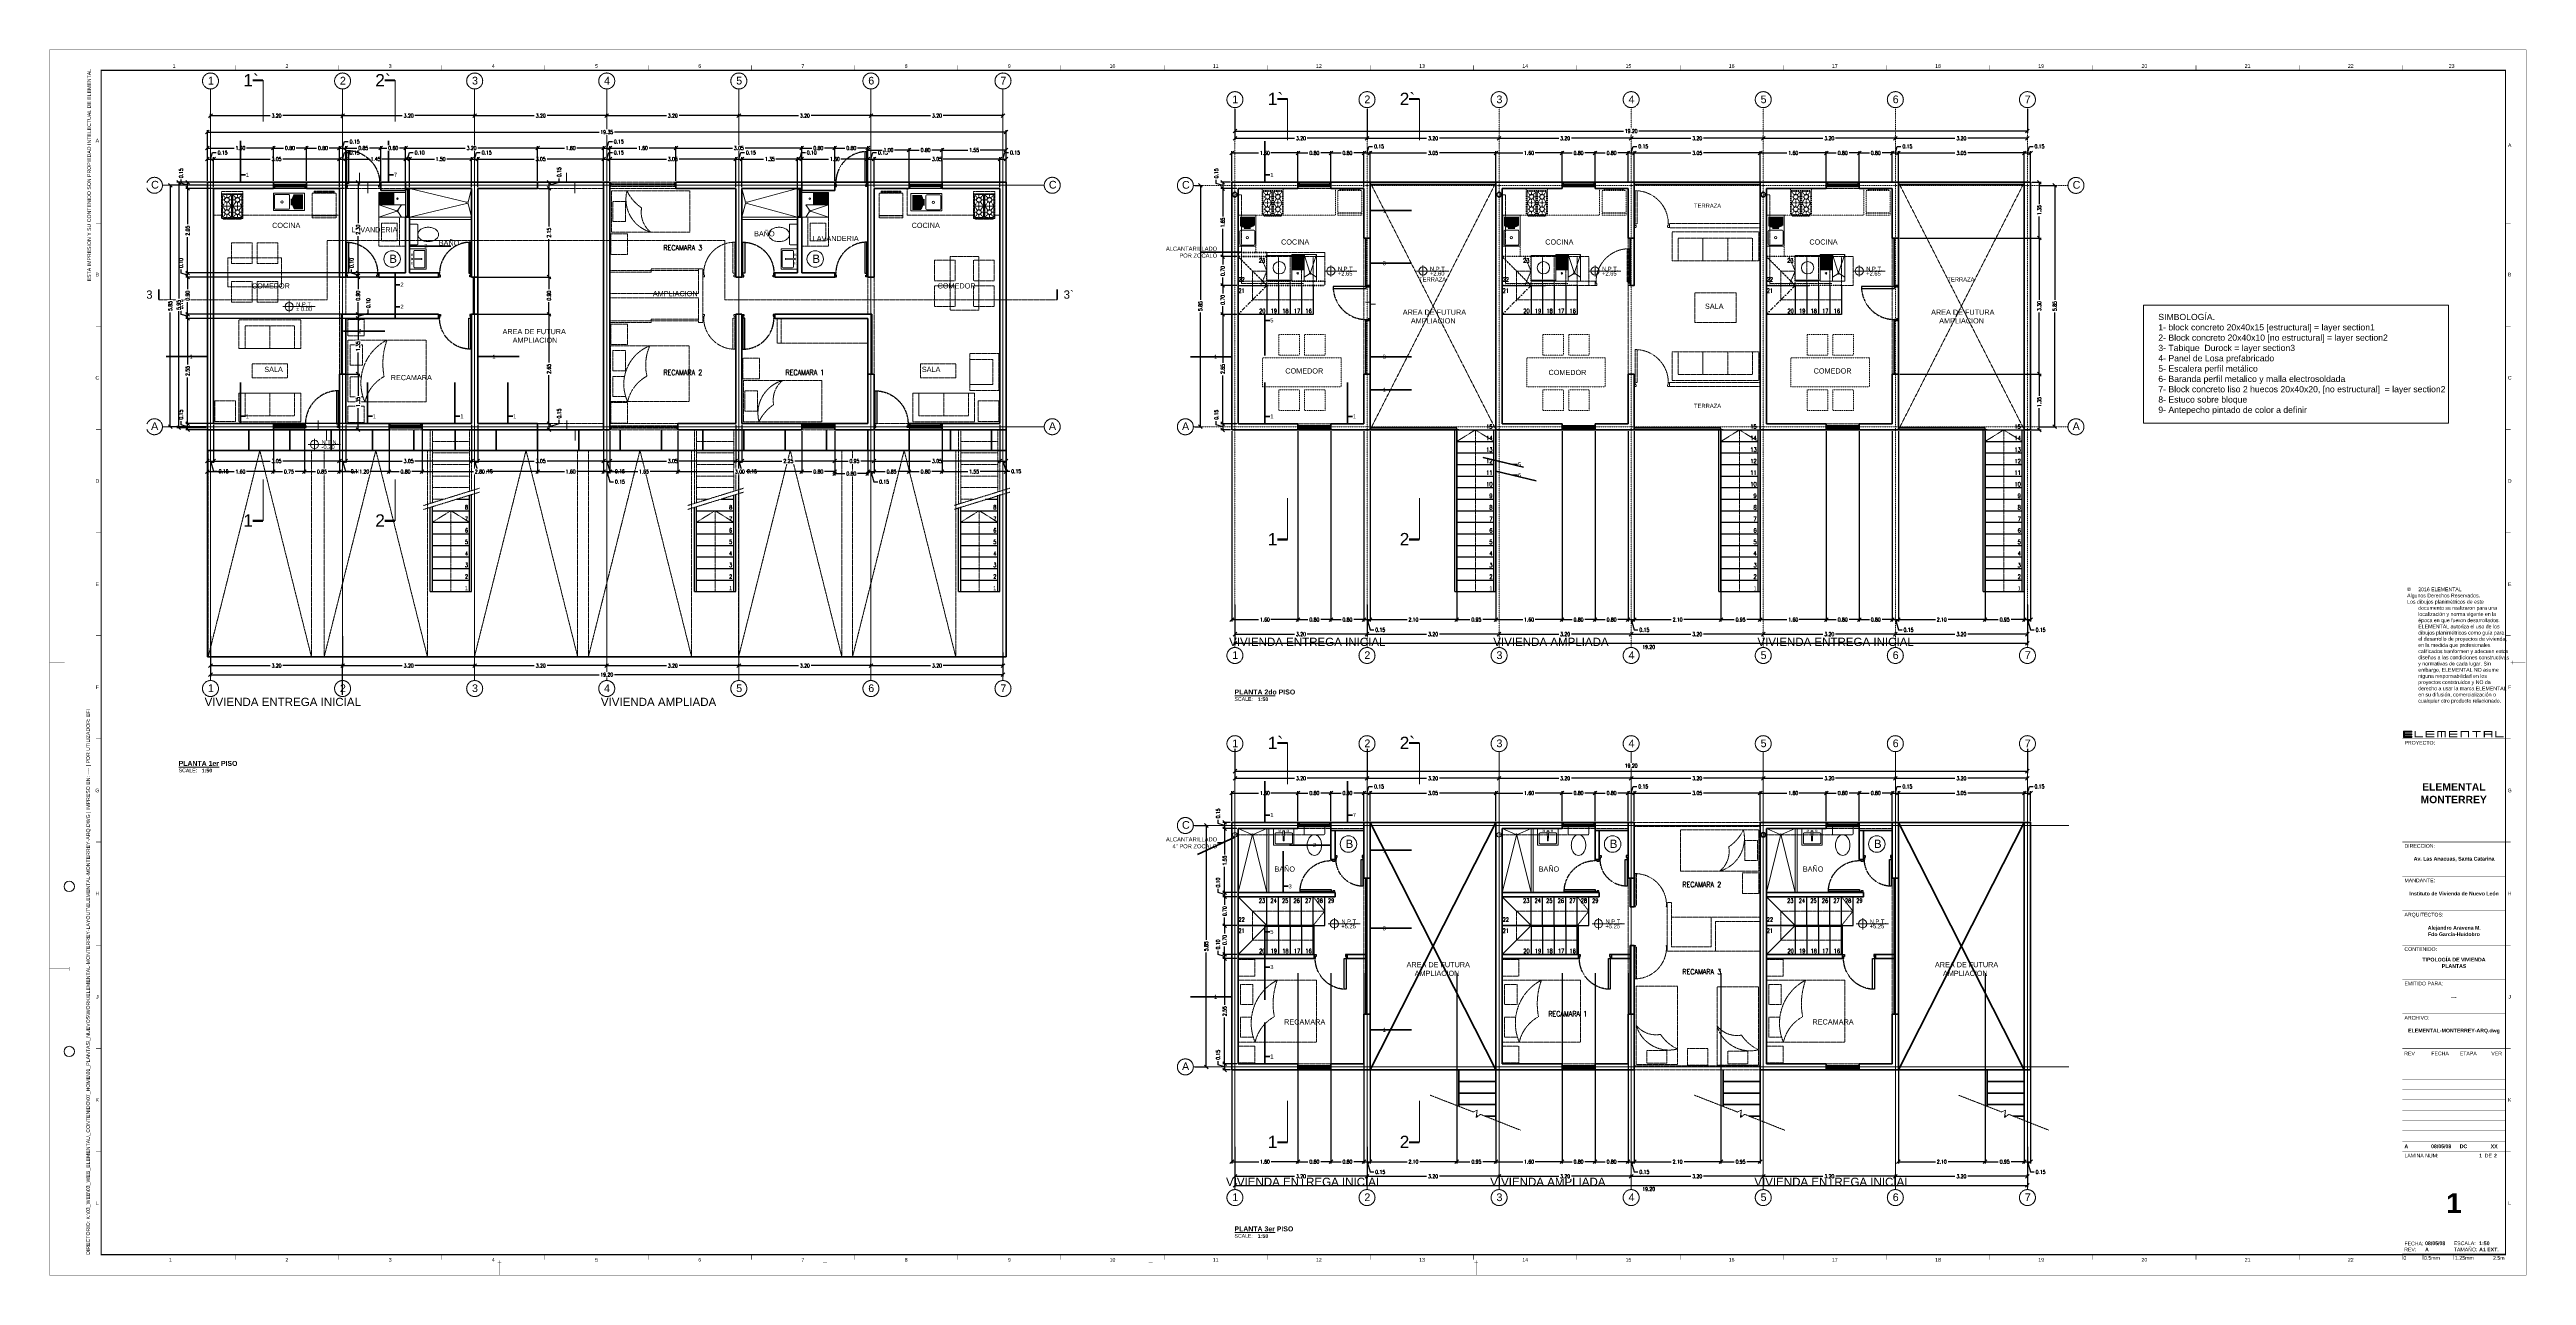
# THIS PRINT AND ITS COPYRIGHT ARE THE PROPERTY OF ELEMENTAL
# Paper-space layout 'PLANTAS' of a CAD drawing. Header units: metres. Extents: x 1062 to 2262, y 0 to 594.
# The model-space entities are those that its viewports show. They can reach past a viewport. Long polylines and large blocks are cut down to what shows.
import ezdxf
from ezdxf.enums import TextEntityAlignment as Align

# ---------------------------------------------------------------- set-up
doc = ezdxf.new("R2010")
doc.units = ezdxf.units.M
doc.header["$LTSCALE"] = 5
doc.header["$MEASUREMENT"] = 0
for name, pattern in [('CENTER2', [1.125, 0.75, -0.125, 0.125, -0.125]), ('DASHDOT', [1, 0.5, -0.25, 0, -0.25]), ('HIDDEN', [0.375, 0.25, -0.125])]:
    doc.linetypes.add(name, pattern=pattern)
doc.layers.get('0').update_dxf_attribs({"color": 30})
doc.layers.get('DEFPOINTS').update_dxf_attribs({"color": 210})
for name, color, linetype, lineweight in [('A-ANNO-DIMS', 3, 'Continuous', 18), ('A-ANNO-NOTE', 7, 'Continuous', 35), ('A-ANNO-SYMB', 3, 'Continuous', 18), ('A-ANNO-TEXT', 3, 'Continuous', 18), ('A-AREA-LINE', 1, 'Continuous', 50), ('A-DOOR-FULL', 4, 'Continuous', 25), ('A-FLOR-LEVL', 7, 'Continuous', 35), ('A-FLOR-OVHD', 3, 'HIDDEN', 18), ('A-FLOR-STRS', 4, 'Continuous', 25), ('A-FURN', 8, 'Continuous', 18), ('A-GLAZ-FULL', 4, 'Continuous', 25), ('A-WALL-FULL-EXTR', 7, 'Continuous', 35), ('A-WALL-FULL-INTR', 7, 'Continuous', 35), ('G-ANNO-LOGO', 3, 'Continuous', 18), ('G-ANNO-TEXT', 3, 'Continuous', 18), ('G-ANNO-TTLB', 3, 'Continuous', 18), ('U-PARK-MNR', 255, 'Continuous', 13)]:
    doc.layers.add(name, color=color, linetype=linetype, lineweight=lineweight)
doc.layers.add('A-ANNO-NPLT', color=210, linetype='Continuous', lineweight=18, plot=False)
doc.layers.add('G-ANNO-NPLT', color=210, linetype='Continuous', lineweight=18, plot=False)
doc.layers.get('DEFPOINTS').off()
doc.styles.add('E-ARIAL', font='arial.ttf')
doc.styles.add('E-ARIAL-BOLD', font='')
doc.styles.add('E-ROMANS', font='romans.shx', dxfattribs={"width": 0.8})
doc.styles.get("Standard").update_dxf_attribs({"font": 'arial.ttf'})
doc.styles.get('E-ARIAL-BOLD').set_extended_font_data('Arial', bold=True)
doc.dimstyles.new('E-0050_TICK_18', dxfattribs={"dimscale": 0.001, "dimtxt": 90, "dimasz": 90, "dimexe": 45, "dimexo": 30, "dimgap": 45, "dimtad": 0, "dimzin": 0, "dimdsep": 46, "dimtxsty": 'E-ROMANS', "dimblk": 'OBLIQUE', "dimcen": 45, "dimclrd": 256, "dimclre": 256, "dimclrt": 256, "dimadec": 0, "dimazin": 0, "dimtfac": 1, "dimtmove": 1, "dimatfit": 3, "dimldrblk": 'OPEN90', "dimfxl": 1, "dimtfill": 1, "dimtolj": 1, "dimtzin": 0, "dimarcsym": 0})
doc.dimstyles.new('E-0200_TICK_12', dxfattribs={"dimscale": 0.001, "dimtxt": 240, "dimasz": 240, "dimexe": 120, "dimexo": 80, "dimgap": 120, "dimtad": 0, "dimzin": 0, "dimdsep": 46, "dimtxsty": 'E-ROMANS', "dimblk": 'OBLIQUE', "dimcen": 120, "dimclrd": 256, "dimclre": 256, "dimclrt": 256, "dimadec": 0, "dimazin": 0, "dimtfac": 1, "dimtmove": 1, "dimatfit": 3, "dimldrblk": 'OPEN90', "dimfxl": 1, "dimtfill": 1, "dimtolj": 1, "dimtzin": 0, "dimlwd": -1, "dimarcsym": 0})

# ---------------------------------------------------------------- blocks, each defined once
blk = doc.blocks.new('*U697')
at = {"layer": 'G-ANNO-TTLB', "const_width": 0.18}
for points in [[(0, -2.5), (0, 0)], [(10, 0), (10, -2.5)], [(25, 0), (25, -2.5)]]:
    blk.add_lwpolyline(points, dxfattribs=at)
at = {"layer": 'G-ANNO-TEXT', "style": 'E-ARIAL'}
blk.add_text('0', height=1.8, dxfattribs=at).set_placement((1.2, -0.7), align=Align.TOP_CENTER)
for s, p in [('0.5mm', (10.5, -2.5)), ('1.25mm', (25.5, -2.5))]:
    blk.add_text(s, height=1.8, dxfattribs=at).set_placement(p)
blk.add_text('2.5m', height=1.8, dxfattribs=at).set_placement((49.5, -2.5), align=Align.RIGHT)
blk = doc.blocks.new('*U220')
at = {"layer": 'A-ANNO-SYMB'}
blk.add_line((25.6, 0), (6, 0), dxfattribs=at)
at = {"layer": 'A-ANNO-SYMB', "style": 'E-ARIAL'}
blk.add_text('SCALE:', height=1.8, dxfattribs=at).set_placement((5.9, -2.5))
at = {"layer": 'A-ANNO-SYMB', "style": 'E-ARIAL-BOLD'}
blk.add_attdef('SHEET', text='', height=6, dxfattribs=at).set_placement((5, 0.3), align=Align.MIDDLE_RIGHT)
blk.add_attdef('TITLE', (5.9, 0.6), '', height=2.4, dxfattribs=at)
blk.add_attdef('SCALE', text='', height=1.8, dxfattribs=at).set_placement((17.1, -0.7), align=Align.TOP_LEFT)
blk = doc.blocks.new('*U15')
at = {"layer": 'G-ANNO-LOGO'}
for points in [[(0, -1), (0, 0), (1.33, 0), (1.33, -0.17), (0.17, -0.17), (0.17, -0.42), (1.33, -0.42), (1.33, -0.58), (0.17, -0.58), (0.17, -0.83), (1.33, -0.83), (1.33, -1)], [(1.74, -1), (1.74, 0), (1.91, 0), (1.91, -0.83), (3.07, -0.83), (3.07, -1)], [(3.48, -1), (3.48, 0), (4.81, 0), (4.81, -0.17), (3.65, -0.17), (3.65, -0.42), (4.81, -0.42), (4.81, -0.58), (3.65, -0.58), (3.65, -0.83), (4.81, -0.83), (4.81, -1)], [(6.47, -1), (6.47, -0.17), (6.05, -0.17), (6.05, -1), (5.88, -1), (5.88, -0.17), (5.47, -0.17), (5.47, -1), (5.3, -1), (5.3, 0), (6.63, 0), (6.63, -1)], [(7.12, -1), (7.12, 0), (8.45, 0), (8.45, -0.17), (7.29, -0.17), (7.29, -0.42), (8.45, -0.42), (8.45, -0.58), (7.29, -0.58), (7.29, -0.83), (8.45, -0.83), (8.45, -1)], [(10.11, -1), (10.11, -0.17), (9.11, -0.17), (9.11, -1), (8.94, -1), (8.94, 0), (10.27, 0), (10.27, -1)], [(11.51, -0.17), (11.51, -1), (11.34, -1), (11.34, -0.17), (10.76, -0.17), (10.76, 0), (12.09, 0), (12.09, -0.17)], [(14.36, -1), (14.36, 0), (14.52, 0), (14.52, -0.83), (15.69, -0.83), (15.69, -1)]]:
    blk.add_hatch(color=256, dxfattribs=at).paths.add_polyline_path(points)
h = blk.add_hatch(color=256, dxfattribs=at)
edge = h.paths.add_edge_path()
edge.add_spline(control_points=[(13.74, -0.42), (13.74, -0.42), (12.74, -0.42), (12.74, -0.42), (12.74, -0.42), (12.74, -0.17), (12.74, -0.17), (12.74, -0.17), (13.74, -0.17), (13.74, -0.17), (13.74, -0.17), (13.74, -0.42), (13.74, -0.42)], knot_values=[0, 0, 0, 0, 1, 1, 1, 2, 2, 2, 3, 3, 3, 4, 4, 4, 4], degree=3, periodic=0)
edge = h.paths.add_edge_path(flags=16)
edge.add_spline(control_points=[(12.57, 0), (12.57, 0), (12.57, -1), (12.57, -1), (12.57, -1), (12.74, -1), (12.74, -1), (12.74, -1), (12.74, -0.58), (12.74, -0.58), (12.74, -0.58), (13.74, -0.58), (13.74, -0.58), (13.74, -0.58), (13.74, -1), (13.74, -1), (13.74, -1), (13.91, -1), (13.91, -1), (13.91, -1), (13.91, 0), (13.91, 0), (13.91, 0), (12.57, 0), (12.57, 0)], knot_values=[0, 0, 0, 0, 1, 1, 1, 2, 2, 2, 3, 3, 3, 4, 4, 4, 5, 5, 5, 6, 6, 6, 7, 7, 7, 8, 8, 8, 8], degree=3, periodic=0)
blk.add_lwpolyline([(0, 0), (0, -1)])
at = {"layer": 'A-ANNO-NPLT'}
blk.add_lwpolyline([(0, -1), (0, 0), (1.33, 0), (1.33, -0.17), (0.17, -0.17), (0.17, -0.42), (1.33, -0.42), (1.33, -0.58), (0.17, -0.58), (0.17, -0.83), (1.33, -0.83), (1.33, -1), (0, -1)], close=True, dxfattribs=at)
blk = doc.blocks.new('B-FOLD_MARK')
at = {"layer": 'A-ANNO-SYMB', "const_width": 0.13, "flags": 128}
for points in [[(1518.1, -686.7), (1519.9, -686.7)], [(1519, -685.8), (1519, -693)]]:
    blk.add_lwpolyline(points, dxfattribs=at)
blk = doc.blocks.new('B-HOLE_PUNCHER')
at = {"const_width": 0.18, "flags": 128}
for points in [[(3.6, 144.5), (13.1, 144.5)], [(13.1, 145.4), (13.1, 143.6)]]:
    blk.add_lwpolyline(points, dxfattribs=at)
blk = doc.blocks.new('*U19')
at = {"layer": 'G-ANNO-TTLB', "const_width": 0.18}
for points in [[(0, -2), (0, 0)], [(10, 0), (10, -2)], [(25, 0), (25, -2)]]:
    blk.add_lwpolyline(points, dxfattribs=at)
at = {"layer": 'G-ANNO-TTLB'}
blk.add_lwpolyline([(50, 0, 0.48, 0.48, 0), (50, -2, 0.48, 0.48, 0)], format="xyseb", dxfattribs=at)
at = {"layer": 'G-ANNO-TEXT', "style": 'E-ARIAL'}
blk.add_text('0', height=1.8, dxfattribs=at).set_placement((1, -1), align=Align.TOP_CENTER)
for s, p in [('10mm', (10, -2)), ('25mm', (26, -2))]:
    blk.add_text(s, height=1.8, dxfattribs=at).set_placement(p)
blk.add_text('50mm', height=1.8, dxfattribs=at).set_placement((50, -2), align=Align.RIGHT)
blk = doc.blocks.new('*U698')
at = {"layer": 'G-ANNO-NPLT', "const_width": 0.18}
for points in [[(0, 594), (-1200, 594)], [(-1200, 0), (-1200, 594)], [(0, 0), (0, 594)], [(0, 0), (-1200, 0)]]:
    blk.add_lwpolyline(points, dxfattribs=at)
at = {"layer": 'G-ANNO-TTLB', "const_width": 0.18, "flags": 128}
for points in [[(-1200, 578.5), (-1200, 576)], [(-1110, 586.5), (-1110, 584)], [(-1060, 586.5), (-1060, 584)], [(-1010, 586.5), (-1010, 584)], [(-960, 586.5), (-960, 584)], [(-910, 586.5), (-910, 584)], [(-860, 586.5), (-860, 584)], [(-810, 586.5), (-810, 584)], [(-760, 586.5), (-760, 584)], [(-710, 586.5), (-710, 584)], [(-660, 586.5), (-660, 584)], [(-610, 586.5), (-610, 584)], [(-560, 586.5), (-560, 584)], [(-510, 586.5), (-510, 584)], [(-460, 586.5), (-460, 584)], [(-410, 586.5), (-410, 584)], [(-360, 586.5), (-360, 584)], [(-310, 586.5), (-310, 584)], [(-260, 586.5), (-260, 584)], [(-210, 586.5), (-210, 584)], [(-160, 586.5), (-160, 584)], [(-110, 586.5), (-110, 584)], [(-60, 586.5), (-60, 584)], [(-1175, 510), (-1177.5, 510)], [(-7.5, 510), (-10, 510)], [(-1175, 460), (-1177.5, 460)], [(-7.5, 460), (-10, 460)], [(-1175, 410), (-1177.5, 410)], [(-7.5, 410), (-10, 410)], [(-1175, 360), (-1177.5, 360)], [(-7.5, 360), (-10, 360)], [(-1175, 310), (-1177.5, 310)], [(-7.5, 310), (-10, 310)], [(-1175, 260), (-1177.5, 260)], [(-7.5, 260), (-10, 260)], [(-7.5, 260), (-10, 260)], [(-1175, 210), (-1177.5, 210)], [(-7.5, 210), (-10, 210)], [(-1175, 160), (-1177.5, 160)], [(-7.5, 160), (-10, 160)], [(-1175, 110), (-1177.5, 110)], [(-7.5, 110), (-10, 110)], [(-1175, 60), (-1177.5, 60)], [(-7.5, 60), (-10, 60)], [(-1110, 10), (-1110, 7.5)], [(-1060, 10), (-1060, 7.5)], [(-1010, 10), (-1010, 7.5)], [(-960, 10), (-960, 7.5)], [(-910, 10), (-910, 7.5)], [(-860, 10), (-860, 7.5)], [(-810, 10), (-810, 7.5)], [(-760, 10), (-760, 7.5)], [(-710, 10), (-710, 7.5)], [(-660, 10), (-660, 7.5)], [(-610, 10), (-610, 7.5)], [(-560, 10), (-560, 7.5)], [(-510, 10), (-510, 7.5)], [(-460, 10), (-460, 7.5)], [(-410, 10), (-410, 7.5)], [(-360, 10), (-360, 7.5)], [(-310, 10), (-310, 7.5)], [(-260, 10), (-260, 7.5)], [(-210, 10), (-210, 7.5)], [(-160, 10), (-160, 7.5)], [(-110, 10), (-110, 7.5)], [(-60, 10), (-60, 7.5)]]:
    blk.add_lwpolyline(points, dxfattribs=at)
at = {"layer": 'G-ANNO-TTLB', "const_width": 0.5, "flags": 128}
blk.add_lwpolyline([(-1175, 584), (-1175, 10), (-10, 10), (-10, 584)], close=True, dxfattribs=at)
at = {"layer": 'G-ANNO-TTLB'}
for points, const_width in [([(-10, 260), (-60, 260)], 0.18), ([(-10, 210), (-60, 210)], 0.18), ([(-10, 193.3), (-60, 193.3)], 0.18), ([(-10, 176.7), (-60, 176.7)], 0.18), ([(-60, 176.7), (-10, 176.7)], 0.18), ([(-60, 160), (-10, 160)], 0.18), ([(-60, 160), (-10, 160)], 0.18), ([(-60, 160), (-10, 160)], 0.18), ([(-60, 160), (-10, 160)], 0.18), ([(-60, 143.3), (-10, 143.3)], 0.18), ([(-60, 126.7), (-10, 126.7)], 0.18), ([(-60, 126.7), (-10, 126.7)], 0.18), ([(-60, 110), (-10, 110)], 0.18), ([(-60, 105), (-10, 105)], 0.12), ([(-60, 100), (-10, 100)], 0.12), ([(-60, 95), (-10, 95)], 0.12), ([(-60, 90), (-10, 90)], 0.12), ([(-60, 85), (-10, 85)], 0.12), ([(-60, 80), (-10, 80)], 0.12), ([(-60, 75), (-10, 75)], 0.12), ([(-60, 70), (-10, 70)], 0.12), ([(-60, 65), (-10, 65)], 0.12), ([(-60, 60), (-10, 60)], 0.18), ([(-60, 60), (-10, 60)], 0.18), ([(-483.5, 10), (-64.5, 10)], 0.18)]:
    blk.add_lwpolyline(points, dxfattribs=dict(at, const_width=const_width))
for centre in [(-1190.5, 188.5), (-1190.5, 108.5)]:
    blk.add_circle(centre, 2.5, dxfattribs=at)
at = {"layer": 'G-ANNO-LOGO', "xscale": 3.1, "yscale": 3.1, "zscale": 3.1}
blk.add_blockref('*U15', (-59.5, 263.8), dxfattribs=at)
at = {"layer": 'G-ANNO-TTLB', "xscale": -1, "rotation": 270}
blk.add_blockref('B-FOLD_MARK', (-507, -1222), dxfattribs=at)
at = {"layer": 'G-ANNO-TTLB', "rotation": 90.00000000000001}
blk.add_blockref('B-FOLD_MARK', (-693.4, -1222), dxfattribs=at)
at = {"layer": 'G-ANNO-TTLB'}
for name, p in [('B-HOLE_PUNCHER', (-1203.6, 4)), ('B-FOLD_MARK', (-2501, 693)), ('B-FOLD_MARK', (-2343.3, 693)), ('B-FOLD_MARK', (-2185.5, 693)), ('B-FOLD_MARK', (-2027.8, 693))]:
    blk.add_blockref(name, p, dxfattribs=at)
at = {"layer": 'G-ANNO-TTLB', "xscale": 0.01, "yscale": 0.01, "zscale": 0.01}
blk.add_blockref('*U19', (-60, 10), dxfattribs=at)
at = {"layer": 'G-ANNO-TEXT', "style": 'E-ARIAL'}
for s, p in [('1', (-1139.7, 586.1)), ('2', (-1085, 586.1)), ('3', (-1035, 586.1)), ('4', (-985, 586.1)), ('5', (-935, 586.1)), ('6', (-885, 586.1)), ('7', (-835, 586.1)), ('8', (-785, 586.1)), ('9', (-735, 586.1)), ('10', (-685, 586.1)), ('11', (-635, 586.1)), ('12', (-585, 586.1)), ('13', (-535, 586.1)), ('14', (-485, 586.1)), ('15', (-435, 586.1)), ('16', (-385, 586.1)), ('17', (-335, 586.1)), ('18', (-285, 586.1)), ('19', (-235, 586.1)), ('20', (-185, 586.1)), ('21', (-135, 586.1)), ('22', (-85, 586.1)), ('23', (-36.1, 586.1)), ('A', (-1176.9, 550)), ('A', (-8, 547.7)), ('B', (-1176.9, 485)), ('B', (-8, 485)), ('C', (-1176.9, 435)), ('C', (-8, 435)), ('D', (-1176.9, 385)), ('D', (-8, 385)), ('E', (-1176.9, 335)), ('E', (-8, 335)), ('F', (-1176.9, 285)), ('F', (-8, 285)), ('G', (-1176.9, 235)), ('G', (-8, 235)), ('H', (-1176.9, 185)), ('H', (-8, 185)), ('J', (-1176.9, 135)), ('J', (-8, 135)), ('K', (-1176.9, 85)), ('K', (-8, 85)), ('L', (-1176.9, 35)), ('L', (-8, 35)), ('1', (-1141.5, 7.5)), ('2', (-1085, 7.5)), ('3', (-1035, 7.5)), ('4', (-985, 7.5)), ('5', (-935, 7.5)), ('6', (-885, 7.5)), ('7', (-835, 7.5)), ('8', (-785, 7.5)), ('9', (-735, 7.5)), ('10', (-685, 7.5)), ('11', (-635, 7.5)), ('12', (-585, 7.5)), ('13', (-535, 7.5)), ('14', (-485, 7.5)), ('15', (-435, 7.5)), ('16', (-385, 7.5)), ('17', (-335, 7.5)), ('18', (-285, 7.5)), ('19', (-235, 7.5)), ('20', (-185, 7.5)), ('21', (-135, 7.5)), ('22', (-85, 7.5))]:
    blk.add_text(s, height=1.8, dxfattribs=at).set_placement(p, align=Align.MIDDLE_CENTER)
for s, p in [('PROYECTO:', (-59, 259)), ('DIRECCION:', (-59, 209)), ('MANDANTE:', (-59, 192.3)), ('ARQUITECTOS:', (-59, 175.7)), ('CONTENIDO:', (-59, 159)), ('EMITIDO PARA:', (-59, 142.3)), ('ARCHIVO:', (-59, 125.7)), ('LAMINA NUM:', (-59, 58.9))]:
    blk.add_text(s, height=1.8, dxfattribs=at).set_placement(p, align=Align.TOP_LEFT)
at = {"layer": 'G-ANNO-TEXT'}
for s, style, p in [('REV', 'E-ARIAL', (-59.1, 107.5)), ('FECHA', 'E-ARIAL', (-46, 107.5)), ('ETAPA', 'E-ARIAL', (-32.2, 107.5)), ('VER', 'E-ARIAL', (-16.9, 107.5)), ('DE', 'E-ARIAL', (-20.1, 58)), ('REV:', 'E-ARIAL', (-59.1, 12.5)), ('FECHA:', 'E-ARIAL', (-59, 15.4)), ('TAMAÑO:', 'E-ARIAL', (-35.1, 12.5)), ('ESCALA:', 'E-ARIAL', (-35.1, 15.5)), ('A1 EXT.', 'E-ARIAL-BOLD', (-22.8, 12.5))]:
    blk.add_text(s, height=1.8, dxfattribs=dict(at, style=style)).set_placement(p, align=Align.MIDDLE_LEFT)
at = {"layer": 'G-ANNO-TEXT', "insert": (-1181.8, 584.7), "char_height": 1.8, "width": 119.923, "attachment_point": 3, "rotation": 90, "style": 'E-ARIAL'}
blk.add_mtext('ESTA IMPRESION Y SU CONTENIDO SON PROPIEDAD INTELECTUAL DE ELEMENTAL', dxfattribs=at)
at = {"layer": 'G-ANNO-TEXT', "insert": (-1182.3, 9.9), "char_height": 1.8, "attachment_point": 1, "rotation": 90, "style": 'E-ARIAL'}
blk.add_mtext_dynamic_manual_height_columns('DIRECTORIO: K:\\\\03_WEB\\\\03_WEB_ELEMENTAL\\\\_CONTENIDO\\\\07_HOME\\\\01_PLANTAS\\\\_NUEVOS\\\\WORK\\\\ELEMENTAL-MONTERREY-LAYOUT\\\\ELEMENTAL-MONTERREY-ARQ.DWG | IMPRESO EN: ---- | POR UTILIZADOR: EFI', width=325.407, gutter_width=9, heights=[0], dxfattribs=at)
at = {"layer": 'G-ANNO-TEXT', "style": 'E-ARIAL-BOLD'}
for tag, p, height in [('PROJECT_TITLE_001', (-55.3, 232.3), 3.6), ('SITE_001', (-37.8, 200.8), 1.8), ('CLIENT_001', (-39.6, 184.1), 1.8), ('ARCHITECTS_001', (-43.1, 168.9), 1.8), ('ARCHITECTS_002', (-43.2, 165.9), 1.8), ('DRAWING_TITLE_001', (-45.4, 151), 1.8), ('DESIGN_STAGE_001', (-44.9, 134.3), 1.8), ('FILENAME_001', (-57.2, 117.7), 1.8)]:
    blk.add_attdef(tag, p, '', height=height, dxfattribs=at)
for tag, p in [('VERSION_9', (-59, 102.5)), ('VERSION_8', (-59, 97.5)), ('DATE_9', (-46.1, 102.5)), ('DATE_8', (-46.1, 97.5)), ('STAGE_9', (-32.2, 102.5)), ('STAGE_8', (-32.2, 97.5)), ('CHECKED_BY_9', (-17.3, 102.5)), ('CHECKED_BY_8', (-17.3, 97.5)), ('VERSION_7', (-59, 92.5)), ('VERSION_6', (-59, 87.5)), ('DATE_7', (-46.1, 92.5)), ('DATE_6', (-46.1, 87.5)), ('STAGE_7', (-32.2, 92.5)), ('STAGE_6', (-32.2, 87.5)), ('CHECKED_BY_7', (-17.3, 92.5)), ('CHECKED_BY_6', (-17.3, 87.5)), ('VERSION_5', (-59, 82.5)), ('VERSION_4', (-59, 77.5)), ('VERSION_3', (-59, 72.5)), ('DATE_5', (-46.1, 82.5)), ('DATE_4', (-46.1, 77.5)), ('DATE_3', (-46.1, 72.5)), ('STAGE_5', (-32.2, 82.5)), ('STAGE_4', (-32.2, 77.5)), ('STAGE_3', (-32.2, 72.5)), ('CHECKED_BY_5', (-17.3, 82.5)), ('CHECKED_BY_4', (-17.3, 77.5)), ('CHECKED_BY_3', (-17.3, 72.5)), ('VERSION_2', (-59, 67.5)), ('VERSION_1', (-59, 62.5)), ('DATE_2', (-46.1, 67.5)), ('DATE_1', (-46.1, 62.5)), ('STAGE_2', (-32.2, 67.5)), ('STAGE_1', (-32.2, 62.5)), ('CHECKED_BY_2', (-17.3, 67.5)), ('CHECKED_BY_1', (-17.3, 62.5)), ('SHEET_TOTAL', (-15.7, 58)), ('DATE', (-49, 15.5)), ('REV', (-49, 12.5)), ('SCALE', (-22.8, 15.5))]:
    blk.add_attdef(tag, text='', height=1.8, dxfattribs=at).set_placement(p, align=Align.MIDDLE_LEFT)
blk.add_attdef('SHEET_COPY', text='', height=1.8, dxfattribs=at).set_placement((-21.4, 58), align=Align.MIDDLE_RIGHT)
blk.add_attdef('SHEET', text='', height=9.6, dxfattribs=at).set_placement((-35, 35), align=Align.MIDDLE_CENTER)
blk = doc.blocks.new('_Oblique')
at = {"color": 0, "linetype": 'ByBlock', "lineweight": -2}
blk.add_line((-0.5, -0.5), (0.5, 0.5), dxfattribs=at)
blk = doc.blocks.new('*D357')
at = {"layer": 'A-ANNO-DIMS', "lineweight": -2, "transparency": 16777216}
for p, q in [((-43.468, -304.534), (-43.468, -305.29)), ((-40.268, -304.534), (-40.268, -305.29)), ((-43.468, -305.245), (-42.023, -305.245)), ((-40.268, -305.245), (-41.714, -305.245))]:
    blk.add_line(p, q, dxfattribs=at)
at = {"layer": 'A-ANNO-DIMS', "lineweight": -2, "transparency": 16777216, "xscale": 0.09, "yscale": 0.09, "zscale": 0.09, "rotation": 180}
blk.add_blockref('_Oblique', (-43.468, -305.245), dxfattribs=at)
at = {"layer": 'A-ANNO-DIMS', "lineweight": -2, "transparency": 16777216, "xscale": 0.09, "yscale": 0.09, "zscale": 0.09}
blk.add_blockref('_Oblique', (-40.268, -305.245), dxfattribs=at)
at = {"layer": 'A-ANNO-DIMS', "transparency": 16777216, "insert": (-41.868, -305.245), "char_height": 0.09, "attachment_point": 5, "style": 'E-ROMANS', "bg_fill": 3, "box_fill_scale": 1.25, "bg_fill_color": 256, "bg_fill_true_color": 13158600, "bg_fill_transparency": 0}
blk.add_mtext('\\A1;3.20', dxfattribs=at)
blk = doc.blocks.new('_Open90')
at = {"color": 0, "linetype": 'ByBlock', "lineweight": -2}
for p, q in [((0, 0), (-1, 0)), ((-0.5, 0.5), (0, 0)), ((0, 0), (-0.5, -0.5))]:
    blk.add_line(p, q, dxfattribs=at)
blk = doc.blocks.new('*D358')
at = {"layer": 'A-ANNO-DIMS', "lineweight": -2, "transparency": 16777216}
for p, q in [((-40.268, -305.956), (-40.268, -305.2)), ((-40.268, -305.245), (-38.823, -305.245)), ((-37.068, -305.245), (-38.514, -305.245)), ((-37.068, -305.215), (-37.068, -305.2))]:
    blk.add_line(p, q, dxfattribs=at)
at = {"layer": 'A-ANNO-DIMS', "lineweight": -2, "transparency": 16777216, "xscale": 0.09, "yscale": 0.09, "zscale": 0.09, "rotation": 180}
blk.add_blockref('_Oblique', (-40.268, -305.245), dxfattribs=at)
at = {"layer": 'A-ANNO-DIMS', "lineweight": -2, "transparency": 16777216, "xscale": 0.09, "yscale": 0.09, "zscale": 0.09}
blk.add_blockref('_Oblique', (-37.068, -305.245), dxfattribs=at)
at = {"layer": 'A-ANNO-DIMS', "transparency": 16777216, "insert": (-38.668, -305.245), "char_height": 0.09, "attachment_point": 5, "style": 'E-ROMANS', "bg_fill": 3, "box_fill_scale": 1.25, "bg_fill_color": 256, "bg_fill_true_color": 13158600, "bg_fill_transparency": 0}
blk.add_mtext('\\A1;3.20', dxfattribs=at)
blk = doc.blocks.new('*D359')
at = {"layer": 'A-ANNO-DIMS', "lineweight": -2, "transparency": 16777216}
for p, q in [((-37.068, -305.215), (-37.068, -305.2)), ((-37.068, -305.245), (-35.623, -305.245)), ((-33.868, -305.245), (-35.314, -305.245)), ((-33.868, -305.215), (-33.868, -305.2))]:
    blk.add_line(p, q, dxfattribs=at)
at = {"layer": 'A-ANNO-DIMS', "lineweight": -2, "transparency": 16777216, "xscale": 0.09, "yscale": 0.09, "zscale": 0.09, "rotation": 180}
blk.add_blockref('_Oblique', (-37.068, -305.245), dxfattribs=at)
at = {"layer": 'A-ANNO-DIMS', "lineweight": -2, "transparency": 16777216, "xscale": 0.09, "yscale": 0.09, "zscale": 0.09}
blk.add_blockref('_Oblique', (-33.868, -305.245), dxfattribs=at)
at = {"layer": 'A-ANNO-DIMS', "transparency": 16777216, "insert": (-35.468, -305.245), "char_height": 0.09, "attachment_point": 5, "style": 'E-ROMANS', "bg_fill": 3, "box_fill_scale": 1.25, "bg_fill_color": 256, "bg_fill_true_color": 13158600, "bg_fill_transparency": 0}
blk.add_mtext('\\A1;3.20', dxfattribs=at)
blk = doc.blocks.new('*D360')
at = {"layer": 'A-ANNO-DIMS', "lineweight": -2, "transparency": 16777216}
for p, q in [((-33.868, -305.215), (-33.868, -305.2)), ((-33.868, -305.245), (-32.423, -305.245)), ((-30.668, -305.245), (-32.114, -305.245)), ((-30.668, -305.215), (-30.668, -305.2))]:
    blk.add_line(p, q, dxfattribs=at)
at = {"layer": 'A-ANNO-DIMS', "lineweight": -2, "transparency": 16777216, "xscale": 0.09, "yscale": 0.09, "zscale": 0.09, "rotation": 180}
blk.add_blockref('_Oblique', (-33.868, -305.245), dxfattribs=at)
at = {"layer": 'A-ANNO-DIMS', "lineweight": -2, "transparency": 16777216, "xscale": 0.09, "yscale": 0.09, "zscale": 0.09}
blk.add_blockref('_Oblique', (-30.668, -305.245), dxfattribs=at)
at = {"layer": 'A-ANNO-DIMS', "transparency": 16777216, "insert": (-32.268, -305.245), "char_height": 0.09, "attachment_point": 5, "style": 'E-ROMANS', "bg_fill": 3, "box_fill_scale": 1.25, "bg_fill_color": 256, "bg_fill_true_color": 13158600, "bg_fill_transparency": 0}
blk.add_mtext('\\A1;3.20', dxfattribs=at)
blk = doc.blocks.new('*D361')
at = {"layer": 'A-ANNO-DIMS', "lineweight": -2, "transparency": 16777216}
for p, q in [((-30.668, -305.215), (-30.668, -305.2)), ((-30.668, -305.245), (-29.223, -305.245)), ((-27.468, -305.245), (-28.914, -305.245)), ((-27.468, -305.215), (-27.468, -305.2))]:
    blk.add_line(p, q, dxfattribs=at)
at = {"layer": 'A-ANNO-DIMS', "lineweight": -2, "transparency": 16777216, "xscale": 0.09, "yscale": 0.09, "zscale": 0.09, "rotation": 180}
blk.add_blockref('_Oblique', (-30.668, -305.245), dxfattribs=at)
at = {"layer": 'A-ANNO-DIMS', "lineweight": -2, "transparency": 16777216, "xscale": 0.09, "yscale": 0.09, "zscale": 0.09}
blk.add_blockref('_Oblique', (-27.468, -305.245), dxfattribs=at)
at = {"layer": 'A-ANNO-DIMS', "transparency": 16777216, "insert": (-29.068, -305.245), "char_height": 0.09, "attachment_point": 5, "style": 'E-ROMANS', "bg_fill": 3, "box_fill_scale": 1.25, "bg_fill_color": 256, "bg_fill_true_color": 13158600, "bg_fill_transparency": 0}
blk.add_mtext('\\A1;3.20', dxfattribs=at)
blk = doc.blocks.new('*D362')
at = {"layer": 'A-ANNO-DIMS', "lineweight": -2, "transparency": 16777216}
for p, q in [((-27.468, -305.215), (-27.468, -305.2)), ((-27.468, -305.245), (-26.023, -305.245)), ((-24.268, -305.245), (-25.714, -305.245)), ((-24.268, -305.215), (-24.268, -305.2))]:
    blk.add_line(p, q, dxfattribs=at)
at = {"layer": 'A-ANNO-DIMS', "lineweight": -2, "transparency": 16777216, "xscale": 0.09, "yscale": 0.09, "zscale": 0.09, "rotation": 180}
blk.add_blockref('_Oblique', (-27.468, -305.245), dxfattribs=at)
at = {"layer": 'A-ANNO-DIMS', "lineweight": -2, "transparency": 16777216, "xscale": 0.09, "yscale": 0.09, "zscale": 0.09}
blk.add_blockref('_Oblique', (-24.268, -305.245), dxfattribs=at)
at = {"layer": 'A-ANNO-DIMS', "transparency": 16777216, "insert": (-25.868, -305.245), "char_height": 0.09, "attachment_point": 5, "style": 'E-ROMANS', "bg_fill": 3, "box_fill_scale": 1.25, "bg_fill_color": 256, "bg_fill_true_color": 13158600, "bg_fill_transparency": 0}
blk.add_mtext('\\A1;3.20', dxfattribs=at)
blk = doc.blocks.new('*D363')
at = {"layer": 'A-ANNO-DIMS', "lineweight": -2, "transparency": 16777216}
for p, q in [((-43.468, -304.927), (-43.468, -305.51)), ((-24.268, -304.927), (-24.268, -305.51)), ((-43.468, -305.465), (-34.052, -305.465)), ((-24.268, -305.465), (-33.684, -305.465))]:
    blk.add_line(p, q, dxfattribs=at)
at = {"layer": 'A-ANNO-DIMS', "lineweight": -2, "transparency": 16777216, "xscale": 0.09, "yscale": 0.09, "zscale": 0.09, "rotation": 180}
blk.add_blockref('_Oblique', (-43.468, -305.465), dxfattribs=at)
at = {"layer": 'A-ANNO-DIMS', "lineweight": -2, "transparency": 16777216, "xscale": 0.09, "yscale": 0.09, "zscale": 0.09}
blk.add_blockref('_Oblique', (-24.268, -305.465), dxfattribs=at)
at = {"layer": 'A-ANNO-DIMS', "transparency": 16777216, "insert": (-33.868, -305.465), "char_height": 0.09, "attachment_point": 5, "style": 'E-ROMANS', "bg_fill": 3, "box_fill_scale": 1.25, "bg_fill_color": 256, "bg_fill_true_color": 13158600, "bg_fill_transparency": 0}
blk.add_mtext('\\A1;19.20', dxfattribs=at)
blk = doc.blocks.new('*D364')
at = {"layer": 'A-ANNO-DIMS', "lineweight": -2, "transparency": 16777216}
for p, q in [((-43.468, -311.545), (-43.468, -312.301)), ((-40.268, -311.545), (-40.268, -312.301)), ((-43.468, -312.256), (-42.023, -312.256)), ((-40.268, -312.256), (-41.714, -312.256))]:
    blk.add_line(p, q, dxfattribs=at)
at = {"layer": 'A-ANNO-DIMS', "lineweight": -2, "transparency": 16777216, "xscale": 0.09, "yscale": 0.09, "zscale": 0.09, "rotation": 180}
blk.add_blockref('_Oblique', (-43.468, -312.256), dxfattribs=at)
at = {"layer": 'A-ANNO-DIMS', "lineweight": -2, "transparency": 16777216, "xscale": 0.09, "yscale": 0.09, "zscale": 0.09}
blk.add_blockref('_Oblique', (-40.268, -312.256), dxfattribs=at)
at = {"layer": 'A-ANNO-DIMS', "transparency": 16777216, "insert": (-41.868, -312.256), "char_height": 0.09, "attachment_point": 5, "style": 'E-ROMANS', "bg_fill": 3, "box_fill_scale": 1.25, "bg_fill_color": 256, "bg_fill_true_color": 13158600, "bg_fill_transparency": 0}
blk.add_mtext('\\A1;3.20', dxfattribs=at)
blk = doc.blocks.new('*D365')
at = {"layer": 'A-ANNO-DIMS', "lineweight": -2, "transparency": 16777216}
for p, q in [((-40.268, -311.545), (-40.268, -312.301)), ((-40.268, -312.256), (-38.823, -312.256)), ((-37.068, -312.256), (-38.514, -312.256)), ((-37.068, -312.226), (-37.068, -312.211))]:
    blk.add_line(p, q, dxfattribs=at)
at = {"layer": 'A-ANNO-DIMS', "lineweight": -2, "transparency": 16777216, "xscale": 0.09, "yscale": 0.09, "zscale": 0.09, "rotation": 180}
blk.add_blockref('_Oblique', (-40.268, -312.256), dxfattribs=at)
at = {"layer": 'A-ANNO-DIMS', "lineweight": -2, "transparency": 16777216, "xscale": 0.09, "yscale": 0.09, "zscale": 0.09}
blk.add_blockref('_Oblique', (-37.068, -312.256), dxfattribs=at)
at = {"layer": 'A-ANNO-DIMS', "transparency": 16777216, "insert": (-38.668, -312.256), "char_height": 0.09, "attachment_point": 5, "style": 'E-ROMANS', "bg_fill": 3, "box_fill_scale": 1.25, "bg_fill_color": 256, "bg_fill_true_color": 13158600, "bg_fill_transparency": 0}
blk.add_mtext('\\A1;3.20', dxfattribs=at)
blk = doc.blocks.new('*D366')
at = {"layer": 'A-ANNO-DIMS', "lineweight": -2, "transparency": 16777216}
for p, q in [((-37.068, -312.226), (-37.068, -312.211)), ((-37.068, -312.256), (-35.623, -312.256)), ((-33.868, -312.256), (-35.314, -312.256)), ((-33.868, -312.226), (-33.868, -312.211))]:
    blk.add_line(p, q, dxfattribs=at)
at = {"layer": 'A-ANNO-DIMS', "lineweight": -2, "transparency": 16777216, "xscale": 0.09, "yscale": 0.09, "zscale": 0.09, "rotation": 180}
blk.add_blockref('_Oblique', (-37.068, -312.256), dxfattribs=at)
at = {"layer": 'A-ANNO-DIMS', "lineweight": -2, "transparency": 16777216, "xscale": 0.09, "yscale": 0.09, "zscale": 0.09}
blk.add_blockref('_Oblique', (-33.868, -312.256), dxfattribs=at)
at = {"layer": 'A-ANNO-DIMS', "transparency": 16777216, "insert": (-35.468, -312.256), "char_height": 0.09, "attachment_point": 5, "style": 'E-ROMANS', "bg_fill": 3, "box_fill_scale": 1.25, "bg_fill_color": 256, "bg_fill_true_color": 13158600, "bg_fill_transparency": 0}
blk.add_mtext('\\A1;3.20', dxfattribs=at)
blk = doc.blocks.new('*D367')
at = {"layer": 'A-ANNO-DIMS', "lineweight": -2, "transparency": 16777216}
for p, q in [((-33.868, -312.226), (-33.868, -312.211)), ((-33.868, -312.256), (-32.423, -312.256)), ((-30.668, -312.256), (-32.114, -312.256)), ((-30.668, -312.226), (-30.668, -312.211))]:
    blk.add_line(p, q, dxfattribs=at)
at = {"layer": 'A-ANNO-DIMS', "lineweight": -2, "transparency": 16777216, "xscale": 0.09, "yscale": 0.09, "zscale": 0.09, "rotation": 180}
blk.add_blockref('_Oblique', (-33.868, -312.256), dxfattribs=at)
at = {"layer": 'A-ANNO-DIMS', "lineweight": -2, "transparency": 16777216, "xscale": 0.09, "yscale": 0.09, "zscale": 0.09}
blk.add_blockref('_Oblique', (-30.668, -312.256), dxfattribs=at)
at = {"layer": 'A-ANNO-DIMS', "transparency": 16777216, "insert": (-32.268, -312.256), "char_height": 0.09, "attachment_point": 5, "style": 'E-ROMANS', "bg_fill": 3, "box_fill_scale": 1.25, "bg_fill_color": 256, "bg_fill_true_color": 13158600, "bg_fill_transparency": 0}
blk.add_mtext('\\A1;3.20', dxfattribs=at)
blk = doc.blocks.new('*D368')
at = {"layer": 'A-ANNO-DIMS', "lineweight": -2, "transparency": 16777216}
for p, q in [((-30.668, -312.226), (-30.668, -312.211)), ((-30.668, -312.256), (-29.223, -312.256)), ((-27.468, -312.256), (-28.914, -312.256)), ((-27.468, -312.226), (-27.468, -312.211))]:
    blk.add_line(p, q, dxfattribs=at)
at = {"layer": 'A-ANNO-DIMS', "lineweight": -2, "transparency": 16777216, "xscale": 0.09, "yscale": 0.09, "zscale": 0.09, "rotation": 180}
blk.add_blockref('_Oblique', (-30.668, -312.256), dxfattribs=at)
at = {"layer": 'A-ANNO-DIMS', "lineweight": -2, "transparency": 16777216, "xscale": 0.09, "yscale": 0.09, "zscale": 0.09}
blk.add_blockref('_Oblique', (-27.468, -312.256), dxfattribs=at)
at = {"layer": 'A-ANNO-DIMS', "transparency": 16777216, "insert": (-29.068, -312.256), "char_height": 0.09, "attachment_point": 5, "style": 'E-ROMANS', "bg_fill": 3, "box_fill_scale": 1.25, "bg_fill_color": 256, "bg_fill_true_color": 13158600, "bg_fill_transparency": 0}
blk.add_mtext('\\A1;3.20', dxfattribs=at)
blk = doc.blocks.new('*D369')
at = {"layer": 'A-ANNO-DIMS', "lineweight": -2, "transparency": 16777216}
for p, q in [((-27.468, -312.226), (-27.468, -312.211)), ((-27.468, -312.256), (-26.023, -312.256)), ((-24.268, -312.256), (-25.714, -312.256)), ((-24.268, -312.226), (-24.268, -312.211))]:
    blk.add_line(p, q, dxfattribs=at)
at = {"layer": 'A-ANNO-DIMS', "lineweight": -2, "transparency": 16777216, "xscale": 0.09, "yscale": 0.09, "zscale": 0.09, "rotation": 180}
blk.add_blockref('_Oblique', (-27.468, -312.256), dxfattribs=at)
at = {"layer": 'A-ANNO-DIMS', "lineweight": -2, "transparency": 16777216, "xscale": 0.09, "yscale": 0.09, "zscale": 0.09}
blk.add_blockref('_Oblique', (-24.268, -312.256), dxfattribs=at)
at = {"layer": 'A-ANNO-DIMS', "transparency": 16777216, "insert": (-25.868, -312.256), "char_height": 0.09, "attachment_point": 5, "style": 'E-ROMANS', "bg_fill": 3, "box_fill_scale": 1.25, "bg_fill_color": 256, "bg_fill_true_color": 13158600, "bg_fill_transparency": 0}
blk.add_mtext('\\A1;3.20', dxfattribs=at)
blk = doc.blocks.new('*D370')
at = {"layer": 'A-ANNO-DIMS', "lineweight": -2, "transparency": 16777216}
for p, q in [((-43.468, -311.545), (-43.468, -312.128)), ((-24.268, -311.545), (-24.268, -312.128)), ((-43.468, -312.083), (-34.052, -312.083)), ((-24.268, -312.083), (-33.684, -312.083))]:
    blk.add_line(p, q, dxfattribs=at)
at = {"layer": 'A-ANNO-DIMS', "lineweight": -2, "transparency": 16777216, "xscale": 0.09, "yscale": 0.09, "zscale": 0.09, "rotation": 180}
blk.add_blockref('_Oblique', (-43.468, -312.083), dxfattribs=at)
at = {"layer": 'A-ANNO-DIMS', "lineweight": -2, "transparency": 16777216, "xscale": 0.09, "yscale": 0.09, "zscale": 0.09}
blk.add_blockref('_Oblique', (-24.268, -312.083), dxfattribs=at)
at = {"layer": 'A-ANNO-DIMS', "transparency": 16777216, "insert": (-33.868, -312.083), "char_height": 0.09, "attachment_point": 5, "style": 'E-ROMANS', "bg_fill": 3, "box_fill_scale": 1.25, "bg_fill_color": 256, "bg_fill_true_color": 13158600, "bg_fill_transparency": 0}
blk.add_mtext('\\A1;19.20', dxfattribs=at)
blk = doc.blocks.new('*D371')
at = {"layer": 'A-ANNO-DIMS', "lineweight": -2, "transparency": 16777216}
for p, q in [((-43.468, -323.563), (-43.468, -324.319)), ((-40.268, -323.563), (-40.268, -324.319)), ((-43.468, -324.274), (-42.023, -324.274)), ((-40.268, -324.274), (-41.714, -324.274))]:
    blk.add_line(p, q, dxfattribs=at)
at = {"layer": 'A-ANNO-DIMS', "lineweight": -2, "transparency": 16777216, "xscale": 0.09, "yscale": 0.09, "zscale": 0.09, "rotation": 180}
blk.add_blockref('_Oblique', (-43.468, -324.274), dxfattribs=at)
at = {"layer": 'A-ANNO-DIMS', "lineweight": -2, "transparency": 16777216, "xscale": 0.09, "yscale": 0.09, "zscale": 0.09}
blk.add_blockref('_Oblique', (-40.268, -324.274), dxfattribs=at)
at = {"layer": 'A-ANNO-DIMS', "transparency": 16777216, "insert": (-41.868, -324.274), "char_height": 0.09, "attachment_point": 5, "style": 'E-ROMANS', "bg_fill": 3, "box_fill_scale": 1.25, "bg_fill_color": 256, "bg_fill_true_color": 13158600, "bg_fill_transparency": 0}
blk.add_mtext('\\A1;3.20', dxfattribs=at)
blk = doc.blocks.new('*D372')
at = {"layer": 'A-ANNO-DIMS', "lineweight": -2, "transparency": 16777216}
for p, q in [((-40.268, -323.563), (-40.268, -324.319)), ((-40.268, -324.274), (-38.823, -324.274)), ((-37.068, -324.274), (-38.514, -324.274)), ((-37.068, -324.244), (-37.068, -324.229))]:
    blk.add_line(p, q, dxfattribs=at)
at = {"layer": 'A-ANNO-DIMS', "lineweight": -2, "transparency": 16777216, "xscale": 0.09, "yscale": 0.09, "zscale": 0.09, "rotation": 180}
blk.add_blockref('_Oblique', (-40.268, -324.274), dxfattribs=at)
at = {"layer": 'A-ANNO-DIMS', "lineweight": -2, "transparency": 16777216, "xscale": 0.09, "yscale": 0.09, "zscale": 0.09}
blk.add_blockref('_Oblique', (-37.068, -324.274), dxfattribs=at)
at = {"layer": 'A-ANNO-DIMS', "transparency": 16777216, "insert": (-38.668, -324.274), "char_height": 0.09, "attachment_point": 5, "style": 'E-ROMANS', "bg_fill": 3, "box_fill_scale": 1.25, "bg_fill_color": 256, "bg_fill_true_color": 13158600, "bg_fill_transparency": 0}
blk.add_mtext('\\A1;3.20', dxfattribs=at)
blk = doc.blocks.new('*D373')
at = {"layer": 'A-ANNO-DIMS', "lineweight": -2, "transparency": 16777216}
for p, q in [((-37.068, -324.244), (-37.068, -324.229)), ((-37.068, -324.274), (-35.623, -324.274)), ((-33.868, -324.274), (-35.314, -324.274)), ((-33.868, -324.244), (-33.868, -324.229))]:
    blk.add_line(p, q, dxfattribs=at)
at = {"layer": 'A-ANNO-DIMS', "lineweight": -2, "transparency": 16777216, "xscale": 0.09, "yscale": 0.09, "zscale": 0.09, "rotation": 180}
blk.add_blockref('_Oblique', (-37.068, -324.274), dxfattribs=at)
at = {"layer": 'A-ANNO-DIMS', "lineweight": -2, "transparency": 16777216, "xscale": 0.09, "yscale": 0.09, "zscale": 0.09}
blk.add_blockref('_Oblique', (-33.868, -324.274), dxfattribs=at)
at = {"layer": 'A-ANNO-DIMS', "transparency": 16777216, "insert": (-35.468, -324.274), "char_height": 0.09, "attachment_point": 5, "style": 'E-ROMANS', "bg_fill": 3, "box_fill_scale": 1.25, "bg_fill_color": 256, "bg_fill_true_color": 13158600, "bg_fill_transparency": 0}
blk.add_mtext('\\A1;3.20', dxfattribs=at)
blk = doc.blocks.new('*D374')
at = {"layer": 'A-ANNO-DIMS', "lineweight": -2, "transparency": 16777216}
for p, q in [((-33.868, -324.244), (-33.868, -324.229)), ((-33.868, -324.274), (-32.423, -324.274)), ((-30.668, -324.274), (-32.114, -324.274)), ((-30.668, -324.244), (-30.668, -324.229))]:
    blk.add_line(p, q, dxfattribs=at)
at = {"layer": 'A-ANNO-DIMS', "lineweight": -2, "transparency": 16777216, "xscale": 0.09, "yscale": 0.09, "zscale": 0.09, "rotation": 180}
blk.add_blockref('_Oblique', (-33.868, -324.274), dxfattribs=at)
at = {"layer": 'A-ANNO-DIMS', "lineweight": -2, "transparency": 16777216, "xscale": 0.09, "yscale": 0.09, "zscale": 0.09}
blk.add_blockref('_Oblique', (-30.668, -324.274), dxfattribs=at)
at = {"layer": 'A-ANNO-DIMS', "transparency": 16777216, "insert": (-32.268, -324.274), "char_height": 0.09, "attachment_point": 5, "style": 'E-ROMANS', "bg_fill": 3, "box_fill_scale": 1.25, "bg_fill_color": 256, "bg_fill_true_color": 13158600, "bg_fill_transparency": 0}
blk.add_mtext('\\A1;3.20', dxfattribs=at)
blk = doc.blocks.new('*D375')
at = {"layer": 'A-ANNO-DIMS', "lineweight": -2, "transparency": 16777216}
for p, q in [((-30.668, -324.244), (-30.668, -324.229)), ((-30.668, -324.274), (-29.223, -324.274)), ((-27.468, -324.274), (-28.914, -324.274)), ((-27.468, -324.244), (-27.468, -324.229))]:
    blk.add_line(p, q, dxfattribs=at)
at = {"layer": 'A-ANNO-DIMS', "lineweight": -2, "transparency": 16777216, "xscale": 0.09, "yscale": 0.09, "zscale": 0.09, "rotation": 180}
blk.add_blockref('_Oblique', (-30.668, -324.274), dxfattribs=at)
at = {"layer": 'A-ANNO-DIMS', "lineweight": -2, "transparency": 16777216, "xscale": 0.09, "yscale": 0.09, "zscale": 0.09}
blk.add_blockref('_Oblique', (-27.468, -324.274), dxfattribs=at)
at = {"layer": 'A-ANNO-DIMS', "transparency": 16777216, "insert": (-29.068, -324.274), "char_height": 0.09, "attachment_point": 5, "style": 'E-ROMANS', "bg_fill": 3, "box_fill_scale": 1.25, "bg_fill_color": 256, "bg_fill_true_color": 13158600, "bg_fill_transparency": 0}
blk.add_mtext('\\A1;3.20', dxfattribs=at)
blk = doc.blocks.new('*D376')
at = {"layer": 'A-ANNO-DIMS', "lineweight": -2, "transparency": 16777216}
for p, q in [((-27.468, -324.244), (-27.468, -324.229)), ((-27.468, -324.274), (-26.023, -324.274)), ((-24.268, -324.274), (-25.714, -324.274)), ((-24.268, -324.244), (-24.268, -324.229))]:
    blk.add_line(p, q, dxfattribs=at)
at = {"layer": 'A-ANNO-DIMS', "lineweight": -2, "transparency": 16777216, "xscale": 0.09, "yscale": 0.09, "zscale": 0.09, "rotation": 180}
blk.add_blockref('_Oblique', (-27.468, -324.274), dxfattribs=at)
at = {"layer": 'A-ANNO-DIMS', "lineweight": -2, "transparency": 16777216, "xscale": 0.09, "yscale": 0.09, "zscale": 0.09}
blk.add_blockref('_Oblique', (-24.268, -324.274), dxfattribs=at)
at = {"layer": 'A-ANNO-DIMS', "transparency": 16777216, "insert": (-25.868, -324.274), "char_height": 0.09, "attachment_point": 5, "style": 'E-ROMANS', "bg_fill": 3, "box_fill_scale": 1.25, "bg_fill_color": 256, "bg_fill_true_color": 13158600, "bg_fill_transparency": 0}
blk.add_mtext('\\A1;3.20', dxfattribs=at)
blk = doc.blocks.new('*D377')
at = {"layer": 'A-ANNO-DIMS', "lineweight": -2, "transparency": 16777216}
for p, q in [((-43.468, -323.563), (-43.468, -324.54)), ((-24.268, -323.563), (-24.268, -324.54)), ((-43.468, -324.495), (-24.268, -324.495))]:
    blk.add_line(p, q, dxfattribs=at)
at = {"layer": 'A-ANNO-DIMS', "lineweight": -2, "transparency": 16777216, "xscale": 0.09, "yscale": 0.09, "zscale": 0.09, "rotation": 180}
blk.add_blockref('_Oblique', (-43.468, -324.495), dxfattribs=at)
at = {"layer": 'A-ANNO-DIMS', "lineweight": -2, "transparency": 16777216, "xscale": 0.09, "yscale": 0.09, "zscale": 0.09}
blk.add_blockref('_Oblique', (-24.268, -324.495), dxfattribs=at)
at = {"layer": 'A-ANNO-DIMS', "transparency": 16777216, "insert": (-33.444, -324.586), "char_height": 0.09, "attachment_point": 5, "style": 'E-ROMANS', "bg_fill": 3, "box_fill_scale": 1.25, "bg_fill_color": 256, "bg_fill_true_color": 13158600, "bg_fill_transparency": 0}
blk.add_mtext('\\A1;19.20', dxfattribs=at)
blk = doc.blocks.new('*D378')
at = {"layer": 'A-ANNO-DIMS', "lineweight": -2, "transparency": 16777216}
for p, q in [((-23.981, -313.399), (-23.561, -313.399)), ((-23.606, -313.399), (-23.606, -316.17)), ((-23.606, -319.249), (-23.606, -316.479)), ((-23.981, -319.249), (-23.561, -319.249))]:
    blk.add_line(p, q, dxfattribs=at)
at = {"layer": 'A-ANNO-DIMS', "lineweight": -2, "transparency": 16777216, "xscale": 0.09, "yscale": 0.09, "zscale": 0.09}
for p, rotation in [((-23.606, -313.399), 90), ((-23.606, -319.249), 270)]:
    blk.add_blockref('_Oblique', p, dxfattribs=dict(at, rotation=rotation))
at = {"layer": 'A-ANNO-DIMS', "transparency": 16777216, "insert": (-23.606, -316.324), "char_height": 0.09, "attachment_point": 5, "rotation": 90, "style": 'E-ROMANS', "bg_fill": 3, "box_fill_scale": 1.25, "bg_fill_color": 256, "bg_fill_true_color": 13158600, "bg_fill_transparency": 0}
blk.add_mtext('\\A1;5.85', dxfattribs=at)
blk = doc.blocks.new('INOD')
for p, q in [((0.23, 0), (-0.23, 0)), ((-0.25, -0.02), (-0.25, -0.18)), ((-0.23, -0.2), (0.23, -0.2)), ((0.25, -0.18), (0.25, -0.02))]:
    blk.add_line(p, q)
blk.add_lwpolyline([(-0.175, -0.45, 0.07067), (-0.161, -0.549, 0.082314), (-0.124, -0.627, 0.106842), (-0.063, -0.683, 0.13438), (0, -0.7, 0.13438), (0.063, -0.683, 0.106842), (0.124, -0.627, 0.082314), (0.161, -0.549, 0.07067), (0.175, -0.45, 0.07067), (0.161, -0.351, 0.082314), (0.124, -0.273, 0.106842), (0.063, -0.217, 0.13438), (0, -0.2, 0.13438), (-0.063, -0.217, 0.106842), (-0.124, -0.273, 0.082314), (-0.161, -0.351, 0.07067)], format="xyb", close=True)
for centre, start, end in [((-0.23, -0.02), 90, 180), ((-0.23, -0.18), 180, 270), ((0.23, -0.02), 0, 90), ((0.23, -0.18), 270, 0)]:
    blk.add_arc(centre, 0.02, start, end)
blk = doc.blocks.new('DOOR-80')
for points in [[(-0.07, 0.89), (-0.07, 0.09), (-0.025, 0.09), (-0.025, 0.89), (-0.07, 0.89)], [(-0.825, 0.09), (-0.85, 0.09), (-0.85, 0), (-0.805, 0), (-0.805, 0.045), (-0.825, 0.045), (-0.825, 0.09)], [(-0.025, 0.09), (0, 0.09), (0, 0), (-0.045, 0), (-0.045, 0.045), (-0.025, 0.045), (-0.025, 0.09)]]:
    blk.add_lwpolyline(points)
at = {"linetype": 'HIDDEN'}
blk.add_arc((-0.023, 0.089), 0.802, 93.3811, 179.9341, dxfattribs=at)
blk = doc.blocks.new('DOOR-75')
for points in [[(-0.07, 0.84), (-0.07, 0.09), (-0.025, 0.09), (-0.025, 0.84), (-0.07, 0.84)], [(-0.775, 0.09), (-0.8, 0.09), (-0.8, 0), (-0.755, 0), (-0.755, 0.045), (-0.775, 0.045), (-0.775, 0.09)], [(-0.025, 0.09), (0, 0.09), (0, 0), (-0.045, 0), (-0.045, 0.045), (-0.025, 0.045), (-0.025, 0.09)]]:
    blk.add_lwpolyline(points)
at = {"linetype": 'HIDDEN'}
blk.add_arc((-0.023, 0.089), 0.752, 93.6181, 179.9249, dxfattribs=at)
blk = doc.blocks.new('TAG-LEVEL-PL')
for p, q in [((-0.154, 0), (0.627, 0)), ((0, -0.136), (0, 0.136))]:
    blk.add_line(p, q)
blk.add_circle((0, 0), 0.1)
at = {"style": 'E-ARIAL'}
blk.add_attdef('REF', text='', height=0.1, dxfattribs=at).set_placement((0.17, -0.027), align=Align.BOTTOM_LEFT)
blk.add_attdef('NIVEL', text='', height=0.1, dxfattribs=at).set_placement((0.169, -0.01), align=Align.TOP_LEFT)
blk = doc.blocks.new('DOOR-65')
for points in [[(-0.07, 0.74), (-0.07, 0.09), (-0.025, 0.09), (-0.025, 0.74), (-0.07, 0.74)], [(-0.675, 0.09), (-0.7, 0.09), (-0.7, 0), (-0.655, 0), (-0.655, 0.045), (-0.675, 0.045), (-0.675, 0.09)], [(-0.025, 0.09), (0, 0.09), (0, 0), (-0.045, 0), (-0.045, 0.045), (-0.025, 0.045), (-0.025, 0.09)]]:
    blk.add_lwpolyline(points)
at = {"linetype": 'HIDDEN'}
blk.add_arc((-0.022, 0.089), 0.653, 94.2076, 179.8995, dxfattribs=at)
blk = doc.blocks.new('TAG-CORTE-2')
blk.add_line((0, 0), (0, 2))
at = {"const_width": 0.1}
blk.add_lwpolyline([(0, 2), (0.5, 2)], dxfattribs=at)
at = {"style": 'E-ARIAL'}
blk.add_attdef('A', text='', height=0.6, dxfattribs=at).set_placement((0.5, 2), align=Align.MIDDLE_LEFT)
blk = doc.blocks.new('*D446')
at = {"layer": 'A-ANNO-DIMS', "lineweight": -2, "transparency": 16777216}
for p, q in [((-43.468, -292.969), (-43.421, -292.812)), ((-43.421, -292.812), (-43.331, -292.812)), ((-43.543, -293.501), (-43.543, -292.924)), ((-43.543, -292.969), (-43.393, -292.969)), ((-43.393, -293.651), (-43.393, -292.924))]:
    blk.add_line(p, q, dxfattribs=at)
at = {"layer": 'A-ANNO-DIMS', "transparency": 16777216, "insert": (-43.176, -292.812), "char_height": 0.09, "attachment_point": 5, "style": 'E-ROMANS', "bg_fill": 3, "box_fill_scale": 1.25, "bg_fill_color": 256, "bg_fill_true_color": 13158600, "bg_fill_transparency": 0}
blk.add_mtext('\\A1;0.15', dxfattribs=at)
at = {"layer": 'A-ANNO-DIMS', "lineweight": -2, "transparency": 16777216, "xscale": 0.09, "yscale": 0.09, "zscale": 0.09, "rotation": 180}
blk.add_blockref('_Oblique', (-43.543, -292.969), dxfattribs=at)
at = {"layer": 'A-ANNO-DIMS', "lineweight": -2, "transparency": 16777216, "xscale": 0.09, "yscale": 0.09, "zscale": 0.09}
blk.add_blockref('_Oblique', (-43.393, -292.969), dxfattribs=at)
blk = doc.blocks.new('*D447')
at = {"layer": 'A-ANNO-DIMS', "lineweight": -2, "transparency": 16777216}
for p, q in [((-43.393, -293.651), (-43.393, -292.924)), ((-43.393, -292.969), (-42.023, -292.969)), ((-40.343, -292.969), (-41.714, -292.969)), ((-40.343, -293.601), (-40.343, -292.924))]:
    blk.add_line(p, q, dxfattribs=at)
at = {"layer": 'A-ANNO-DIMS', "lineweight": -2, "transparency": 16777216, "xscale": 0.09, "yscale": 0.09, "zscale": 0.09, "rotation": 180}
blk.add_blockref('_Oblique', (-43.393, -292.969), dxfattribs=at)
at = {"layer": 'A-ANNO-DIMS', "lineweight": -2, "transparency": 16777216, "xscale": 0.09, "yscale": 0.09, "zscale": 0.09}
blk.add_blockref('_Oblique', (-40.343, -292.969), dxfattribs=at)
at = {"layer": 'A-ANNO-DIMS', "transparency": 16777216, "insert": (-41.868, -292.969), "char_height": 0.09, "attachment_point": 5, "style": 'E-ROMANS', "bg_fill": 3, "box_fill_scale": 1.25, "bg_fill_color": 256, "bg_fill_true_color": 13158600, "bg_fill_transparency": 0}
blk.add_mtext('\\A1;3.05', dxfattribs=at)
blk = doc.blocks.new('*D265')
at = {"layer": 'A-ANNO-DIMS', "lineweight": -2, "transparency": 16777216}
for p, q in [((-40.268, -292.969), (-40.221, -292.812)), ((-40.221, -292.812), (-40.131, -292.812)), ((-40.343, -293.601), (-40.343, -292.924)), ((-40.343, -292.969), (-40.193, -292.969)), ((-40.193, -293.576), (-40.193, -292.924))]:
    blk.add_line(p, q, dxfattribs=at)
at = {"layer": 'A-ANNO-DIMS', "transparency": 16777216, "insert": (-39.976, -292.812), "char_height": 0.09, "attachment_point": 5, "style": 'E-ROMANS', "bg_fill": 3, "box_fill_scale": 1.25, "bg_fill_color": 256, "bg_fill_true_color": 13158600, "bg_fill_transparency": 0}
blk.add_mtext('\\A1;0.15', dxfattribs=at)
at = {"layer": 'A-ANNO-DIMS', "lineweight": -2, "transparency": 16777216, "xscale": 0.09, "yscale": 0.09, "zscale": 0.09, "rotation": 180}
blk.add_blockref('_Oblique', (-40.343, -292.969), dxfattribs=at)
at = {"layer": 'A-ANNO-DIMS', "lineweight": -2, "transparency": 16777216, "xscale": 0.09, "yscale": 0.09, "zscale": 0.09}
blk.add_blockref('_Oblique', (-40.193, -292.969), dxfattribs=at)
blk = doc.blocks.new('*D448')
at = {"layer": 'A-ANNO-DIMS', "lineweight": -2, "transparency": 16777216}
for p, q in [((-40.193, -293.576), (-40.193, -292.924)), ((-40.193, -292.969), (-39.618, -292.969)), ((-38.743, -292.969), (-39.319, -292.969)), ((-38.743, -293.501), (-38.743, -292.924))]:
    blk.add_line(p, q, dxfattribs=at)
at = {"layer": 'A-ANNO-DIMS', "lineweight": -2, "transparency": 16777216, "xscale": 0.09, "yscale": 0.09, "zscale": 0.09, "rotation": 180}
blk.add_blockref('_Oblique', (-40.193, -292.969), dxfattribs=at)
at = {"layer": 'A-ANNO-DIMS', "lineweight": -2, "transparency": 16777216, "xscale": 0.09, "yscale": 0.09, "zscale": 0.09}
blk.add_blockref('_Oblique', (-38.743, -292.969), dxfattribs=at)
at = {"layer": 'A-ANNO-DIMS', "transparency": 16777216, "insert": (-39.468, -292.969), "char_height": 0.09, "attachment_point": 5, "style": 'E-ROMANS', "bg_fill": 3, "box_fill_scale": 1.25, "bg_fill_color": 256, "bg_fill_true_color": 13158600, "bg_fill_transparency": 0}
blk.add_mtext('\\A1;1.45', dxfattribs=at)
blk = doc.blocks.new('*D449')
at = {"layer": 'A-ANNO-DIMS', "lineweight": -2, "transparency": 16777216}
for p, q in [((-37.068, -292.969), (-37.021, -292.812)), ((-37.021, -292.812), (-36.931, -292.812)), ((-37.143, -293.651), (-37.143, -292.924)), ((-37.143, -292.969), (-36.993, -292.969)), ((-36.993, -293.651), (-36.993, -292.924))]:
    blk.add_line(p, q, dxfattribs=at)
at = {"layer": 'A-ANNO-DIMS', "transparency": 16777216, "insert": (-36.776, -292.812), "char_height": 0.09, "attachment_point": 5, "style": 'E-ROMANS', "bg_fill": 3, "box_fill_scale": 1.25, "bg_fill_color": 256, "bg_fill_true_color": 13158600, "bg_fill_transparency": 0}
blk.add_mtext('\\A1;0.15', dxfattribs=at)
at = {"layer": 'A-ANNO-DIMS', "lineweight": -2, "transparency": 16777216, "xscale": 0.09, "yscale": 0.09, "zscale": 0.09, "rotation": 180}
blk.add_blockref('_Oblique', (-37.143, -292.969), dxfattribs=at)
at = {"layer": 'A-ANNO-DIMS', "lineweight": -2, "transparency": 16777216, "xscale": 0.09, "yscale": 0.09, "zscale": 0.09}
blk.add_blockref('_Oblique', (-36.993, -292.969), dxfattribs=at)
blk = doc.blocks.new('*D450')
at = {"layer": 'A-ANNO-DIMS', "lineweight": -2, "transparency": 16777216}
for p, q in [((-36.993, -293.651), (-36.993, -292.924)), ((-36.993, -292.969), (-35.623, -292.969)), ((-33.943, -292.969), (-35.314, -292.969)), ((-33.943, -293.501), (-33.943, -292.924))]:
    blk.add_line(p, q, dxfattribs=at)
at = {"layer": 'A-ANNO-DIMS', "lineweight": -2, "transparency": 16777216, "xscale": 0.09, "yscale": 0.09, "zscale": 0.09, "rotation": 180}
blk.add_blockref('_Oblique', (-36.993, -292.969), dxfattribs=at)
at = {"layer": 'A-ANNO-DIMS', "lineweight": -2, "transparency": 16777216, "xscale": 0.09, "yscale": 0.09, "zscale": 0.09}
blk.add_blockref('_Oblique', (-33.943, -292.969), dxfattribs=at)
at = {"layer": 'A-ANNO-DIMS', "transparency": 16777216, "insert": (-35.468, -292.969), "char_height": 0.09, "attachment_point": 5, "style": 'E-ROMANS', "bg_fill": 3, "box_fill_scale": 1.25, "bg_fill_color": 256, "bg_fill_true_color": 13158600, "bg_fill_transparency": 0}
blk.add_mtext('\\A1;3.05', dxfattribs=at)
blk = doc.blocks.new('*D451')
at = {"layer": 'A-ANNO-DIMS', "lineweight": -2, "transparency": 16777216}
for p, q in [((-33.868, -292.969), (-33.821, -292.812)), ((-33.821, -292.812), (-33.731, -292.812)), ((-33.943, -293.501), (-33.943, -292.924)), ((-33.943, -292.969), (-33.793, -292.969)), ((-33.793, -293.501), (-33.793, -292.924))]:
    blk.add_line(p, q, dxfattribs=at)
at = {"layer": 'A-ANNO-DIMS', "transparency": 16777216, "insert": (-33.576, -292.812), "char_height": 0.09, "attachment_point": 5, "style": 'E-ROMANS', "bg_fill": 3, "box_fill_scale": 1.25, "bg_fill_color": 256, "bg_fill_true_color": 13158600, "bg_fill_transparency": 0}
blk.add_mtext('\\A1;0.15', dxfattribs=at)
at = {"layer": 'A-ANNO-DIMS', "lineweight": -2, "transparency": 16777216, "xscale": 0.09, "yscale": 0.09, "zscale": 0.09, "rotation": 180}
blk.add_blockref('_Oblique', (-33.943, -292.969), dxfattribs=at)
at = {"layer": 'A-ANNO-DIMS', "lineweight": -2, "transparency": 16777216, "xscale": 0.09, "yscale": 0.09, "zscale": 0.09}
blk.add_blockref('_Oblique', (-33.793, -292.969), dxfattribs=at)
blk = doc.blocks.new('*D452')
at = {"layer": 'A-ANNO-DIMS', "lineweight": -2, "transparency": 16777216}
for p, q in [((-33.793, -293.501), (-33.793, -292.924)), ((-33.793, -292.969), (-32.423, -292.969)), ((-30.743, -292.969), (-32.114, -292.969)), ((-30.743, -293.651), (-30.743, -292.924))]:
    blk.add_line(p, q, dxfattribs=at)
at = {"layer": 'A-ANNO-DIMS', "lineweight": -2, "transparency": 16777216, "xscale": 0.09, "yscale": 0.09, "zscale": 0.09, "rotation": 180}
blk.add_blockref('_Oblique', (-33.793, -292.969), dxfattribs=at)
at = {"layer": 'A-ANNO-DIMS', "lineweight": -2, "transparency": 16777216, "xscale": 0.09, "yscale": 0.09, "zscale": 0.09}
blk.add_blockref('_Oblique', (-30.743, -292.969), dxfattribs=at)
at = {"layer": 'A-ANNO-DIMS', "transparency": 16777216, "insert": (-32.268, -292.969), "char_height": 0.09, "attachment_point": 5, "style": 'E-ROMANS', "bg_fill": 3, "box_fill_scale": 1.25, "bg_fill_color": 256, "bg_fill_true_color": 13158600, "bg_fill_transparency": 0}
blk.add_mtext('\\A1;3.05', dxfattribs=at)
blk = doc.blocks.new('*D453')
at = {"layer": 'A-ANNO-DIMS', "lineweight": -2, "transparency": 16777216}
for p, q in [((-30.668, -292.969), (-30.621, -292.812)), ((-30.621, -292.812), (-30.531, -292.812)), ((-30.743, -293.651), (-30.743, -292.924)), ((-30.743, -292.969), (-30.593, -292.969)), ((-30.593, -293.651), (-30.593, -292.924))]:
    blk.add_line(p, q, dxfattribs=at)
at = {"layer": 'A-ANNO-DIMS', "transparency": 16777216, "insert": (-30.376, -292.812), "char_height": 0.09, "attachment_point": 5, "style": 'E-ROMANS', "bg_fill": 3, "box_fill_scale": 1.25, "bg_fill_color": 256, "bg_fill_true_color": 13158600, "bg_fill_transparency": 0}
blk.add_mtext('\\A1;0.15', dxfattribs=at)
at = {"layer": 'A-ANNO-DIMS', "lineweight": -2, "transparency": 16777216, "xscale": 0.09, "yscale": 0.09, "zscale": 0.09, "rotation": 180}
blk.add_blockref('_Oblique', (-30.743, -292.969), dxfattribs=at)
at = {"layer": 'A-ANNO-DIMS', "lineweight": -2, "transparency": 16777216, "xscale": 0.09, "yscale": 0.09, "zscale": 0.09}
blk.add_blockref('_Oblique', (-30.593, -292.969), dxfattribs=at)
blk = doc.blocks.new('*D454')
at = {"layer": 'A-ANNO-DIMS', "lineweight": -2, "transparency": 16777216}
for p, q in [((-30.593, -293.651), (-30.593, -292.924)), ((-30.593, -292.969), (-30.068, -292.969)), ((-29.243, -292.969), (-29.769, -292.969)), ((-29.243, -294.351), (-29.243, -292.924))]:
    blk.add_line(p, q, dxfattribs=at)
at = {"layer": 'A-ANNO-DIMS', "lineweight": -2, "transparency": 16777216, "xscale": 0.09, "yscale": 0.09, "zscale": 0.09, "rotation": 180}
blk.add_blockref('_Oblique', (-30.593, -292.969), dxfattribs=at)
at = {"layer": 'A-ANNO-DIMS', "lineweight": -2, "transparency": 16777216, "xscale": 0.09, "yscale": 0.09, "zscale": 0.09}
blk.add_blockref('_Oblique', (-29.243, -292.969), dxfattribs=at)
at = {"layer": 'A-ANNO-DIMS', "transparency": 16777216, "insert": (-29.918, -292.969), "char_height": 0.09, "attachment_point": 5, "style": 'E-ROMANS', "bg_fill": 3, "box_fill_scale": 1.25, "bg_fill_color": 256, "bg_fill_true_color": 13158600, "bg_fill_transparency": 0}
blk.add_mtext('\\A1;1.35', dxfattribs=at)
blk = doc.blocks.new('*D455')
at = {"layer": 'A-ANNO-DIMS', "lineweight": -2, "transparency": 16777216}
for p, q in [((-29.193, -292.969), (-29.146, -292.812)), ((-29.146, -292.812), (-29.056, -292.812)), ((-29.243, -294.351), (-29.243, -292.924)), ((-29.243, -292.969), (-29.143, -292.969)), ((-29.143, -294.351), (-29.143, -292.924))]:
    blk.add_line(p, q, dxfattribs=at)
at = {"layer": 'A-ANNO-DIMS', "transparency": 16777216, "insert": (-28.901, -292.812), "char_height": 0.09, "attachment_point": 5, "style": 'E-ROMANS', "bg_fill": 3, "box_fill_scale": 1.25, "bg_fill_color": 256, "bg_fill_true_color": 13158600, "bg_fill_transparency": 0}
blk.add_mtext('\\A1;0.10', dxfattribs=at)
at = {"layer": 'A-ANNO-DIMS', "lineweight": -2, "transparency": 16777216, "xscale": 0.09, "yscale": 0.09, "zscale": 0.09, "rotation": 180}
blk.add_blockref('_Oblique', (-29.243, -292.969), dxfattribs=at)
at = {"layer": 'A-ANNO-DIMS', "lineweight": -2, "transparency": 16777216, "xscale": 0.09, "yscale": 0.09, "zscale": 0.09}
blk.add_blockref('_Oblique', (-29.143, -292.969), dxfattribs=at)
blk = doc.blocks.new('*D456')
at = {"layer": 'A-ANNO-DIMS', "lineweight": -2, "transparency": 16777216}
for p, q in [((-29.143, -294.351), (-29.143, -292.924)), ((-29.143, -292.969), (-28.493, -292.969)), ((-27.543, -292.969), (-28.194, -292.969)), ((-27.543, -293.501), (-27.543, -292.924))]:
    blk.add_line(p, q, dxfattribs=at)
at = {"layer": 'A-ANNO-DIMS', "lineweight": -2, "transparency": 16777216, "xscale": 0.09, "yscale": 0.09, "zscale": 0.09, "rotation": 180}
blk.add_blockref('_Oblique', (-29.143, -292.969), dxfattribs=at)
at = {"layer": 'A-ANNO-DIMS', "lineweight": -2, "transparency": 16777216, "xscale": 0.09, "yscale": 0.09, "zscale": 0.09}
blk.add_blockref('_Oblique', (-27.543, -292.969), dxfattribs=at)
at = {"layer": 'A-ANNO-DIMS', "transparency": 16777216, "insert": (-28.343, -292.969), "char_height": 0.09, "attachment_point": 5, "style": 'E-ROMANS', "bg_fill": 3, "box_fill_scale": 1.25, "bg_fill_color": 256, "bg_fill_true_color": 13158600, "bg_fill_transparency": 0}
blk.add_mtext('\\A1;1.60', dxfattribs=at)
blk = doc.blocks.new('*D457')
at = {"layer": 'A-ANNO-DIMS', "lineweight": -2, "transparency": 16777216}
for p, q in [((-27.468, -292.969), (-27.421, -292.812)), ((-27.421, -292.812), (-27.331, -292.812)), ((-27.543, -293.501), (-27.543, -292.924)), ((-27.543, -292.969), (-27.393, -292.969)), ((-27.393, -293.651), (-27.393, -292.924))]:
    blk.add_line(p, q, dxfattribs=at)
at = {"layer": 'A-ANNO-DIMS', "transparency": 16777216, "insert": (-27.176, -292.812), "char_height": 0.09, "attachment_point": 5, "style": 'E-ROMANS', "bg_fill": 3, "box_fill_scale": 1.25, "bg_fill_color": 256, "bg_fill_true_color": 13158600, "bg_fill_transparency": 0}
blk.add_mtext('\\A1;0.15', dxfattribs=at)
at = {"layer": 'A-ANNO-DIMS', "lineweight": -2, "transparency": 16777216, "xscale": 0.09, "yscale": 0.09, "zscale": 0.09, "rotation": 180}
blk.add_blockref('_Oblique', (-27.543, -292.969), dxfattribs=at)
at = {"layer": 'A-ANNO-DIMS', "lineweight": -2, "transparency": 16777216, "xscale": 0.09, "yscale": 0.09, "zscale": 0.09}
blk.add_blockref('_Oblique', (-27.393, -292.969), dxfattribs=at)
blk = doc.blocks.new('*D458')
at = {"layer": 'A-ANNO-DIMS', "lineweight": -2, "transparency": 16777216}
for p, q in [((-27.393, -293.651), (-27.393, -292.924)), ((-27.393, -292.969), (-26.023, -292.969)), ((-24.343, -292.969), (-25.714, -292.969)), ((-24.343, -293.651), (-24.343, -292.924))]:
    blk.add_line(p, q, dxfattribs=at)
at = {"layer": 'A-ANNO-DIMS', "lineweight": -2, "transparency": 16777216, "xscale": 0.09, "yscale": 0.09, "zscale": 0.09, "rotation": 180}
blk.add_blockref('_Oblique', (-27.393, -292.969), dxfattribs=at)
at = {"layer": 'A-ANNO-DIMS', "lineweight": -2, "transparency": 16777216, "xscale": 0.09, "yscale": 0.09, "zscale": 0.09}
blk.add_blockref('_Oblique', (-24.343, -292.969), dxfattribs=at)
at = {"layer": 'A-ANNO-DIMS', "transparency": 16777216, "insert": (-25.868, -292.969), "char_height": 0.09, "attachment_point": 5, "style": 'E-ROMANS', "bg_fill": 3, "box_fill_scale": 1.25, "bg_fill_color": 256, "bg_fill_true_color": 13158600, "bg_fill_transparency": 0}
blk.add_mtext('\\A1;3.05', dxfattribs=at)
blk = doc.blocks.new('*D459')
at = {"layer": 'A-ANNO-DIMS', "lineweight": -2, "transparency": 16777216}
for p, q in [((-24.268, -292.969), (-24.221, -292.812)), ((-24.221, -292.812), (-24.131, -292.812)), ((-24.343, -293.651), (-24.343, -292.924)), ((-24.343, -292.969), (-24.193, -292.969)), ((-24.193, -293.501), (-24.193, -292.924))]:
    blk.add_line(p, q, dxfattribs=at)
at = {"layer": 'A-ANNO-DIMS', "transparency": 16777216, "insert": (-23.976, -292.812), "char_height": 0.09, "attachment_point": 5, "style": 'E-ROMANS', "bg_fill": 3, "box_fill_scale": 1.25, "bg_fill_color": 256, "bg_fill_true_color": 13158600, "bg_fill_transparency": 0}
blk.add_mtext('\\A1;0.15', dxfattribs=at)
at = {"layer": 'A-ANNO-DIMS', "lineweight": -2, "transparency": 16777216, "xscale": 0.09, "yscale": 0.09, "zscale": 0.09, "rotation": 180}
blk.add_blockref('_Oblique', (-24.343, -292.969), dxfattribs=at)
at = {"layer": 'A-ANNO-DIMS', "lineweight": -2, "transparency": 16777216, "xscale": 0.09, "yscale": 0.09, "zscale": 0.09}
blk.add_blockref('_Oblique', (-24.193, -292.969), dxfattribs=at)
blk = doc.blocks.new('*D460')
at = {"layer": 'A-ANNO-DIMS', "lineweight": -2, "transparency": 16777216}
for p, q in [((-43.543, -293.501), (-43.543, -292.658)), ((-43.543, -292.703), (-42.893, -292.703)), ((-41.943, -292.703), (-42.594, -292.703)), ((-41.943, -293.501), (-41.943, -292.658))]:
    blk.add_line(p, q, dxfattribs=at)
at = {"layer": 'A-ANNO-DIMS', "lineweight": -2, "transparency": 16777216, "xscale": 0.09, "yscale": 0.09, "zscale": 0.09, "rotation": 180}
blk.add_blockref('_Oblique', (-43.543, -292.703), dxfattribs=at)
at = {"layer": 'A-ANNO-DIMS', "lineweight": -2, "transparency": 16777216, "xscale": 0.09, "yscale": 0.09, "zscale": 0.09}
blk.add_blockref('_Oblique', (-41.943, -292.703), dxfattribs=at)
at = {"layer": 'A-ANNO-DIMS', "transparency": 16777216, "insert": (-42.743, -292.703), "char_height": 0.09, "attachment_point": 5, "style": 'E-ROMANS', "bg_fill": 3, "box_fill_scale": 1.25, "bg_fill_color": 256, "bg_fill_true_color": 13158600, "bg_fill_transparency": 0}
blk.add_mtext('\\A1;1.60', dxfattribs=at)
blk = doc.blocks.new('*D461')
at = {"layer": 'A-ANNO-DIMS', "lineweight": -2, "transparency": 16777216}
for p, q in [((-41.943, -293.501), (-41.943, -292.658)), ((-41.943, -292.703), (-41.698, -292.703)), ((-41.143, -292.703), (-41.389, -292.703)), ((-41.143, -293.501), (-41.143, -292.658))]:
    blk.add_line(p, q, dxfattribs=at)
at = {"layer": 'A-ANNO-DIMS', "lineweight": -2, "transparency": 16777216, "xscale": 0.09, "yscale": 0.09, "zscale": 0.09, "rotation": 180}
blk.add_blockref('_Oblique', (-41.943, -292.703), dxfattribs=at)
at = {"layer": 'A-ANNO-DIMS', "lineweight": -2, "transparency": 16777216, "xscale": 0.09, "yscale": 0.09, "zscale": 0.09}
blk.add_blockref('_Oblique', (-41.143, -292.703), dxfattribs=at)
at = {"layer": 'A-ANNO-DIMS', "transparency": 16777216, "insert": (-41.543, -292.703), "char_height": 0.09, "attachment_point": 5, "style": 'E-ROMANS', "bg_fill": 3, "box_fill_scale": 1.25, "bg_fill_color": 256, "bg_fill_true_color": 13158600, "bg_fill_transparency": 0}
blk.add_mtext('\\A1;0.80', dxfattribs=at)
blk = doc.blocks.new('*D462')
at = {"layer": 'A-ANNO-DIMS', "lineweight": -2, "transparency": 16777216}
for p, q in [((-41.143, -293.501), (-41.143, -292.658)), ((-41.143, -292.703), (-40.898, -292.703)), ((-40.343, -292.703), (-40.589, -292.703)), ((-40.343, -293.651), (-40.343, -292.658))]:
    blk.add_line(p, q, dxfattribs=at)
at = {"layer": 'A-ANNO-DIMS', "lineweight": -2, "transparency": 16777216, "xscale": 0.09, "yscale": 0.09, "zscale": 0.09, "rotation": 180}
blk.add_blockref('_Oblique', (-41.143, -292.703), dxfattribs=at)
at = {"layer": 'A-ANNO-DIMS', "lineweight": -2, "transparency": 16777216, "xscale": 0.09, "yscale": 0.09, "zscale": 0.09}
blk.add_blockref('_Oblique', (-40.343, -292.703), dxfattribs=at)
at = {"layer": 'A-ANNO-DIMS', "transparency": 16777216, "insert": (-40.743, -292.703), "char_height": 0.09, "attachment_point": 5, "style": 'E-ROMANS', "bg_fill": 3, "box_fill_scale": 1.25, "bg_fill_color": 256, "bg_fill_true_color": 13158600, "bg_fill_transparency": 0}
blk.add_mtext('\\A1;0.80', dxfattribs=at)
blk = doc.blocks.new('*D266')
at = {"layer": 'A-ANNO-DIMS', "lineweight": -2, "transparency": 16777216}
for p, q in [((-40.343, -293.501), (-40.343, -292.658)), ((-40.343, -292.703), (-40.193, -292.703)), ((-40.268, -292.703), (-40.221, -292.545)), ((-40.221, -292.545), (-40.131, -292.545)), ((-40.193, -293.501), (-40.193, -292.658))]:
    blk.add_line(p, q, dxfattribs=at)
at = {"layer": 'A-ANNO-DIMS', "transparency": 16777216, "insert": (-39.976, -292.545), "char_height": 0.09, "attachment_point": 5, "style": 'E-ROMANS', "bg_fill": 3, "box_fill_scale": 1.25, "bg_fill_color": 256, "bg_fill_true_color": 13158600, "bg_fill_transparency": 0}
blk.add_mtext('\\A1;0.15', dxfattribs=at)
at = {"layer": 'A-ANNO-DIMS', "lineweight": -2, "transparency": 16777216, "xscale": 0.09, "yscale": 0.09, "zscale": 0.09, "rotation": 180}
blk.add_blockref('_Oblique', (-40.343, -292.703), dxfattribs=at)
at = {"layer": 'A-ANNO-DIMS', "lineweight": -2, "transparency": 16777216, "xscale": 0.09, "yscale": 0.09, "zscale": 0.09}
blk.add_blockref('_Oblique', (-40.193, -292.703), dxfattribs=at)
blk = doc.blocks.new('*D267')
at = {"layer": 'A-ANNO-DIMS', "lineweight": -2, "transparency": 16777216}
for p, q in [((-40.193, -293.501), (-40.193, -292.658)), ((-40.193, -292.703), (-39.923, -292.703)), ((-39.343, -292.703), (-39.614, -292.703)), ((-39.343, -293.501), (-39.343, -292.658))]:
    blk.add_line(p, q, dxfattribs=at)
at = {"layer": 'A-ANNO-DIMS', "lineweight": -2, "transparency": 16777216, "xscale": 0.09, "yscale": 0.09, "zscale": 0.09, "rotation": 180}
blk.add_blockref('_Oblique', (-40.193, -292.703), dxfattribs=at)
at = {"layer": 'A-ANNO-DIMS', "lineweight": -2, "transparency": 16777216, "xscale": 0.09, "yscale": 0.09, "zscale": 0.09}
blk.add_blockref('_Oblique', (-39.343, -292.703), dxfattribs=at)
at = {"layer": 'A-ANNO-DIMS', "transparency": 16777216, "insert": (-39.768, -292.703), "char_height": 0.09, "attachment_point": 5, "style": 'E-ROMANS', "bg_fill": 3, "box_fill_scale": 1.25, "bg_fill_color": 256, "bg_fill_true_color": 13158600, "bg_fill_transparency": 0}
blk.add_mtext('\\A1;0.85', dxfattribs=at)
blk = doc.blocks.new('*D463')
at = {"layer": 'A-ANNO-DIMS', "lineweight": -2, "transparency": 16777216}
for p, q in [((-38.743, -293.501), (-38.743, -292.658)), ((-38.743, -292.703), (-37.298, -292.703)), ((-35.543, -292.703), (-36.989, -292.703)), ((-35.543, -293.501), (-35.543, -292.658))]:
    blk.add_line(p, q, dxfattribs=at)
at = {"layer": 'A-ANNO-DIMS', "lineweight": -2, "transparency": 16777216, "xscale": 0.09, "yscale": 0.09, "zscale": 0.09, "rotation": 180}
blk.add_blockref('_Oblique', (-38.743, -292.703), dxfattribs=at)
at = {"layer": 'A-ANNO-DIMS', "lineweight": -2, "transparency": 16777216, "xscale": 0.09, "yscale": 0.09, "zscale": 0.09}
blk.add_blockref('_Oblique', (-35.543, -292.703), dxfattribs=at)
at = {"layer": 'A-ANNO-DIMS', "transparency": 16777216, "insert": (-37.143, -292.703), "char_height": 0.09, "attachment_point": 5, "style": 'E-ROMANS', "bg_fill": 3, "box_fill_scale": 1.25, "bg_fill_color": 256, "bg_fill_true_color": 13158600, "bg_fill_transparency": 0}
blk.add_mtext('\\A1;3.20', dxfattribs=at)
blk = doc.blocks.new('*D464')
at = {"layer": 'A-ANNO-DIMS', "lineweight": -2, "transparency": 16777216}
for p, q in [((-35.543, -293.501), (-35.543, -292.658)), ((-35.543, -292.703), (-34.893, -292.703)), ((-33.943, -292.703), (-34.594, -292.703)), ((-33.943, -293.501), (-33.943, -292.658))]:
    blk.add_line(p, q, dxfattribs=at)
at = {"layer": 'A-ANNO-DIMS', "lineweight": -2, "transparency": 16777216, "xscale": 0.09, "yscale": 0.09, "zscale": 0.09, "rotation": 180}
blk.add_blockref('_Oblique', (-35.543, -292.703), dxfattribs=at)
at = {"layer": 'A-ANNO-DIMS', "lineweight": -2, "transparency": 16777216, "xscale": 0.09, "yscale": 0.09, "zscale": 0.09}
blk.add_blockref('_Oblique', (-33.943, -292.703), dxfattribs=at)
at = {"layer": 'A-ANNO-DIMS', "transparency": 16777216, "insert": (-34.743, -292.703), "char_height": 0.09, "attachment_point": 5, "style": 'E-ROMANS', "bg_fill": 3, "box_fill_scale": 1.25, "bg_fill_color": 256, "bg_fill_true_color": 13158600, "bg_fill_transparency": 0}
blk.add_mtext('\\A1;1.60', dxfattribs=at)
blk = doc.blocks.new('*D465')
at = {"layer": 'A-ANNO-DIMS', "lineweight": -2, "transparency": 16777216}
for p, q in [((-33.943, -293.501), (-33.943, -292.658)), ((-33.943, -292.703), (-33.793, -292.703)), ((-33.868, -292.703), (-33.821, -292.545)), ((-33.821, -292.545), (-33.731, -292.545)), ((-33.793, -293.501), (-33.793, -292.658))]:
    blk.add_line(p, q, dxfattribs=at)
at = {"layer": 'A-ANNO-DIMS', "transparency": 16777216, "insert": (-33.576, -292.545), "char_height": 0.09, "attachment_point": 5, "style": 'E-ROMANS', "bg_fill": 3, "box_fill_scale": 1.25, "bg_fill_color": 256, "bg_fill_true_color": 13158600, "bg_fill_transparency": 0}
blk.add_mtext('\\A1;0.15', dxfattribs=at)
at = {"layer": 'A-ANNO-DIMS', "lineweight": -2, "transparency": 16777216, "xscale": 0.09, "yscale": 0.09, "zscale": 0.09, "rotation": 180}
blk.add_blockref('_Oblique', (-33.943, -292.703), dxfattribs=at)
at = {"layer": 'A-ANNO-DIMS', "lineweight": -2, "transparency": 16777216, "xscale": 0.09, "yscale": 0.09, "zscale": 0.09}
blk.add_blockref('_Oblique', (-33.793, -292.703), dxfattribs=at)
blk = doc.blocks.new('*D466')
at = {"layer": 'A-ANNO-DIMS', "lineweight": -2, "transparency": 16777216}
for p, q in [((-33.793, -293.501), (-33.793, -292.658)), ((-33.793, -292.703), (-33.143, -292.703)), ((-32.193, -292.703), (-32.844, -292.703)), ((-32.193, -293.501), (-32.193, -292.658))]:
    blk.add_line(p, q, dxfattribs=at)
at = {"layer": 'A-ANNO-DIMS', "lineweight": -2, "transparency": 16777216, "xscale": 0.09, "yscale": 0.09, "zscale": 0.09, "rotation": 180}
blk.add_blockref('_Oblique', (-33.793, -292.703), dxfattribs=at)
at = {"layer": 'A-ANNO-DIMS', "lineweight": -2, "transparency": 16777216, "xscale": 0.09, "yscale": 0.09, "zscale": 0.09}
blk.add_blockref('_Oblique', (-32.193, -292.703), dxfattribs=at)
at = {"layer": 'A-ANNO-DIMS', "transparency": 16777216, "insert": (-32.993, -292.703), "char_height": 0.09, "attachment_point": 5, "style": 'E-ROMANS', "bg_fill": 3, "box_fill_scale": 1.25, "bg_fill_color": 256, "bg_fill_true_color": 13158600, "bg_fill_transparency": 0}
blk.add_mtext('\\A1;1.60', dxfattribs=at)
blk = doc.blocks.new('*D467')
at = {"layer": 'A-ANNO-DIMS', "lineweight": -2, "transparency": 16777216}
for p, q in [((-32.193, -293.501), (-32.193, -292.658)), ((-32.193, -292.703), (-30.823, -292.703)), ((-29.143, -292.703), (-30.514, -292.703)), ((-29.143, -293.501), (-29.143, -292.658))]:
    blk.add_line(p, q, dxfattribs=at)
at = {"layer": 'A-ANNO-DIMS', "lineweight": -2, "transparency": 16777216, "xscale": 0.09, "yscale": 0.09, "zscale": 0.09, "rotation": 180}
blk.add_blockref('_Oblique', (-32.193, -292.703), dxfattribs=at)
at = {"layer": 'A-ANNO-DIMS', "lineweight": -2, "transparency": 16777216, "xscale": 0.09, "yscale": 0.09, "zscale": 0.09}
blk.add_blockref('_Oblique', (-29.143, -292.703), dxfattribs=at)
at = {"layer": 'A-ANNO-DIMS', "transparency": 16777216, "insert": (-30.668, -292.703), "char_height": 0.09, "attachment_point": 5, "style": 'E-ROMANS', "bg_fill": 3, "box_fill_scale": 1.25, "bg_fill_color": 256, "bg_fill_true_color": 13158600, "bg_fill_transparency": 0}
blk.add_mtext('\\A1;3.05', dxfattribs=at)
blk = doc.blocks.new('*D268')
at = {"layer": 'A-ANNO-DIMS', "lineweight": -2, "transparency": 16777216}
for p, q in [((-28.343, -293.501), (-28.343, -292.658)), ((-28.343, -292.703), (-28.098, -292.703)), ((-27.543, -292.703), (-27.789, -292.703)), ((-27.543, -293.501), (-27.543, -292.658))]:
    blk.add_line(p, q, dxfattribs=at)
at = {"layer": 'A-ANNO-DIMS', "lineweight": -2, "transparency": 16777216, "xscale": 0.09, "yscale": 0.09, "zscale": 0.09, "rotation": 180}
blk.add_blockref('_Oblique', (-28.343, -292.703), dxfattribs=at)
at = {"layer": 'A-ANNO-DIMS', "lineweight": -2, "transparency": 16777216, "xscale": 0.09, "yscale": 0.09, "zscale": 0.09}
blk.add_blockref('_Oblique', (-27.543, -292.703), dxfattribs=at)
at = {"layer": 'A-ANNO-DIMS', "transparency": 16777216, "insert": (-27.943, -292.703), "char_height": 0.09, "attachment_point": 5, "style": 'E-ROMANS', "bg_fill": 3, "box_fill_scale": 1.25, "bg_fill_color": 256, "bg_fill_true_color": 13158600, "bg_fill_transparency": 0}
blk.add_mtext('\\A1;0.80', dxfattribs=at)
blk = doc.blocks.new('*D269')
at = {"layer": 'A-ANNO-DIMS', "lineweight": -2, "transparency": 16777216}
for p, q in [((-27.543, -293.551), (-27.543, -292.708)), ((-27.543, -292.753), (-27.193, -292.753)), ((-26.543, -292.753), (-26.894, -292.753)), ((-26.543, -293.551), (-26.543, -292.708))]:
    blk.add_line(p, q, dxfattribs=at)
at = {"layer": 'A-ANNO-DIMS', "lineweight": -2, "transparency": 16777216, "xscale": 0.09, "yscale": 0.09, "zscale": 0.09, "rotation": 180}
blk.add_blockref('_Oblique', (-27.543, -292.753), dxfattribs=at)
at = {"layer": 'A-ANNO-DIMS', "lineweight": -2, "transparency": 16777216, "xscale": 0.09, "yscale": 0.09, "zscale": 0.09}
blk.add_blockref('_Oblique', (-26.543, -292.753), dxfattribs=at)
at = {"layer": 'A-ANNO-DIMS', "transparency": 16777216, "insert": (-27.043, -292.753), "char_height": 0.09, "attachment_point": 5, "style": 'E-ROMANS', "bg_fill": 3, "box_fill_scale": 1.25, "bg_fill_color": 256, "bg_fill_true_color": 13158600, "bg_fill_transparency": 0}
blk.add_mtext('\\A1;1.00', dxfattribs=at)
blk = doc.blocks.new('*D270')
at = {"layer": 'A-ANNO-DIMS', "lineweight": -2, "transparency": 16777216}
for p, q in [((-26.543, -293.551), (-26.543, -292.708)), ((-26.543, -292.753), (-26.298, -292.753)), ((-25.743, -292.753), (-25.989, -292.753)), ((-25.743, -293.551), (-25.743, -292.708))]:
    blk.add_line(p, q, dxfattribs=at)
at = {"layer": 'A-ANNO-DIMS', "lineweight": -2, "transparency": 16777216, "xscale": 0.09, "yscale": 0.09, "zscale": 0.09, "rotation": 180}
blk.add_blockref('_Oblique', (-26.543, -292.753), dxfattribs=at)
at = {"layer": 'A-ANNO-DIMS', "lineweight": -2, "transparency": 16777216, "xscale": 0.09, "yscale": 0.09, "zscale": 0.09}
blk.add_blockref('_Oblique', (-25.743, -292.753), dxfattribs=at)
at = {"layer": 'A-ANNO-DIMS', "transparency": 16777216, "insert": (-26.143, -292.753), "char_height": 0.09, "attachment_point": 5, "style": 'E-ROMANS', "bg_fill": 3, "box_fill_scale": 1.25, "bg_fill_color": 256, "bg_fill_true_color": 13158600, "bg_fill_transparency": 0}
blk.add_mtext('\\A1;0.80', dxfattribs=at)
blk = doc.blocks.new('*D271')
at = {"layer": 'A-ANNO-DIMS', "lineweight": -2, "transparency": 16777216}
for p, q in [((-25.743, -293.551), (-25.743, -292.708)), ((-25.743, -292.753), (-25.118, -292.753)), ((-24.193, -292.753), (-24.819, -292.753)), ((-24.193, -293.551), (-24.193, -292.708))]:
    blk.add_line(p, q, dxfattribs=at)
at = {"layer": 'A-ANNO-DIMS', "lineweight": -2, "transparency": 16777216, "xscale": 0.09, "yscale": 0.09, "zscale": 0.09, "rotation": 180}
blk.add_blockref('_Oblique', (-25.743, -292.753), dxfattribs=at)
at = {"layer": 'A-ANNO-DIMS', "lineweight": -2, "transparency": 16777216, "xscale": 0.09, "yscale": 0.09, "zscale": 0.09}
blk.add_blockref('_Oblique', (-24.193, -292.753), dxfattribs=at)
at = {"layer": 'A-ANNO-DIMS', "transparency": 16777216, "insert": (-24.968, -292.753), "char_height": 0.09, "attachment_point": 5, "style": 'E-ROMANS', "bg_fill": 3, "box_fill_scale": 1.25, "bg_fill_color": 256, "bg_fill_true_color": 13158600, "bg_fill_transparency": 0}
blk.add_mtext('\\A1;1.55', dxfattribs=at)
blk = doc.blocks.new('*D468')
at = {"layer": 'A-ANNO-DIMS', "lineweight": -2, "transparency": 16777216}
for p, q in [((-43.543, -293.501), (-43.543, -292.272)), ((-43.543, -292.317), (-34.052, -292.317)), ((-24.193, -292.317), (-33.684, -292.317)), ((-24.193, -293.501), (-24.193, -292.272))]:
    blk.add_line(p, q, dxfattribs=at)
at = {"layer": 'A-ANNO-DIMS', "lineweight": -2, "transparency": 16777216, "xscale": 0.09, "yscale": 0.09, "zscale": 0.09, "rotation": 180}
blk.add_blockref('_Oblique', (-43.543, -292.317), dxfattribs=at)
at = {"layer": 'A-ANNO-DIMS', "lineweight": -2, "transparency": 16777216, "xscale": 0.09, "yscale": 0.09, "zscale": 0.09}
blk.add_blockref('_Oblique', (-24.193, -292.317), dxfattribs=at)
at = {"layer": 'A-ANNO-DIMS', "transparency": 16777216, "insert": (-33.868, -292.317), "char_height": 0.09, "attachment_point": 5, "style": 'E-ROMANS', "bg_fill": 3, "box_fill_scale": 1.25, "bg_fill_color": 256, "bg_fill_true_color": 13158600, "bg_fill_transparency": 0}
blk.add_mtext('\\A1;19.35', dxfattribs=at)
blk = doc.blocks.new('*D272')
at = {"layer": 'A-ANNO-DIMS', "lineweight": -2, "transparency": 16777216}
for p, q in [((-43.468, -291.984), (-43.468, -291.873)), ((-43.468, -291.918), (-42.023, -291.918)), ((-40.268, -291.918), (-41.714, -291.918)), ((-40.268, -291.984), (-40.268, -291.873))]:
    blk.add_line(p, q, dxfattribs=at)
at = {"layer": 'A-ANNO-DIMS', "lineweight": -2, "transparency": 16777216, "xscale": 0.09, "yscale": 0.09, "zscale": 0.09, "rotation": 180}
blk.add_blockref('_Oblique', (-43.468, -291.918), dxfattribs=at)
at = {"layer": 'A-ANNO-DIMS', "lineweight": -2, "transparency": 16777216, "xscale": 0.09, "yscale": 0.09, "zscale": 0.09}
blk.add_blockref('_Oblique', (-40.268, -291.918), dxfattribs=at)
at = {"layer": 'A-ANNO-DIMS', "transparency": 16777216, "insert": (-41.868, -291.918), "char_height": 0.09, "attachment_point": 5, "style": 'E-ROMANS', "bg_fill": 3, "box_fill_scale": 1.25, "bg_fill_color": 256, "bg_fill_true_color": 13158600, "bg_fill_transparency": 0}
blk.add_mtext('\\A1;3.20', dxfattribs=at)
blk = doc.blocks.new('*D273')
at = {"layer": 'A-ANNO-DIMS', "lineweight": -2, "transparency": 16777216}
for p, q in [((-40.268, -291.984), (-40.268, -291.873)), ((-40.268, -291.918), (-38.823, -291.918)), ((-37.068, -291.918), (-38.514, -291.918)), ((-37.068, -291.888), (-37.068, -291.873))]:
    blk.add_line(p, q, dxfattribs=at)
at = {"layer": 'A-ANNO-DIMS', "lineweight": -2, "transparency": 16777216, "xscale": 0.09, "yscale": 0.09, "zscale": 0.09, "rotation": 180}
blk.add_blockref('_Oblique', (-40.268, -291.918), dxfattribs=at)
at = {"layer": 'A-ANNO-DIMS', "lineweight": -2, "transparency": 16777216, "xscale": 0.09, "yscale": 0.09, "zscale": 0.09}
blk.add_blockref('_Oblique', (-37.068, -291.918), dxfattribs=at)
at = {"layer": 'A-ANNO-DIMS', "transparency": 16777216, "insert": (-38.668, -291.918), "char_height": 0.09, "attachment_point": 5, "style": 'E-ROMANS', "bg_fill": 3, "box_fill_scale": 1.25, "bg_fill_color": 256, "bg_fill_true_color": 13158600, "bg_fill_transparency": 0}
blk.add_mtext('\\A1;3.20', dxfattribs=at)
blk = doc.blocks.new('*D274')
at = {"layer": 'A-ANNO-DIMS', "lineweight": -2, "transparency": 16777216}
for p, q in [((-37.068, -291.888), (-37.068, -291.873)), ((-37.068, -291.918), (-35.623, -291.918)), ((-33.868, -291.918), (-35.314, -291.918)), ((-33.868, -291.888), (-33.868, -291.873))]:
    blk.add_line(p, q, dxfattribs=at)
at = {"layer": 'A-ANNO-DIMS', "lineweight": -2, "transparency": 16777216, "xscale": 0.09, "yscale": 0.09, "zscale": 0.09, "rotation": 180}
blk.add_blockref('_Oblique', (-37.068, -291.918), dxfattribs=at)
at = {"layer": 'A-ANNO-DIMS', "lineweight": -2, "transparency": 16777216, "xscale": 0.09, "yscale": 0.09, "zscale": 0.09}
blk.add_blockref('_Oblique', (-33.868, -291.918), dxfattribs=at)
at = {"layer": 'A-ANNO-DIMS', "transparency": 16777216, "insert": (-35.468, -291.918), "char_height": 0.09, "attachment_point": 5, "style": 'E-ROMANS', "bg_fill": 3, "box_fill_scale": 1.25, "bg_fill_color": 256, "bg_fill_true_color": 13158600, "bg_fill_transparency": 0}
blk.add_mtext('\\A1;3.20', dxfattribs=at)
blk = doc.blocks.new('*D275')
at = {"layer": 'A-ANNO-DIMS', "lineweight": -2, "transparency": 16777216}
for p, q in [((-33.868, -291.888), (-33.868, -291.873)), ((-33.868, -291.918), (-32.423, -291.918)), ((-30.668, -291.918), (-32.114, -291.918)), ((-30.668, -291.888), (-30.668, -291.873))]:
    blk.add_line(p, q, dxfattribs=at)
at = {"layer": 'A-ANNO-DIMS', "lineweight": -2, "transparency": 16777216, "xscale": 0.09, "yscale": 0.09, "zscale": 0.09, "rotation": 180}
blk.add_blockref('_Oblique', (-33.868, -291.918), dxfattribs=at)
at = {"layer": 'A-ANNO-DIMS', "lineweight": -2, "transparency": 16777216, "xscale": 0.09, "yscale": 0.09, "zscale": 0.09}
blk.add_blockref('_Oblique', (-30.668, -291.918), dxfattribs=at)
at = {"layer": 'A-ANNO-DIMS', "transparency": 16777216, "insert": (-32.268, -291.918), "char_height": 0.09, "attachment_point": 5, "style": 'E-ROMANS', "bg_fill": 3, "box_fill_scale": 1.25, "bg_fill_color": 256, "bg_fill_true_color": 13158600, "bg_fill_transparency": 0}
blk.add_mtext('\\A1;3.20', dxfattribs=at)
blk = doc.blocks.new('*D276')
at = {"layer": 'A-ANNO-DIMS', "lineweight": -2, "transparency": 16777216}
for p, q in [((-30.668, -291.888), (-30.668, -291.873)), ((-30.668, -291.918), (-29.223, -291.918)), ((-27.468, -291.918), (-28.914, -291.918)), ((-27.468, -291.888), (-27.468, -291.873))]:
    blk.add_line(p, q, dxfattribs=at)
at = {"layer": 'A-ANNO-DIMS', "lineweight": -2, "transparency": 16777216, "xscale": 0.09, "yscale": 0.09, "zscale": 0.09, "rotation": 180}
blk.add_blockref('_Oblique', (-30.668, -291.918), dxfattribs=at)
at = {"layer": 'A-ANNO-DIMS', "lineweight": -2, "transparency": 16777216, "xscale": 0.09, "yscale": 0.09, "zscale": 0.09}
blk.add_blockref('_Oblique', (-27.468, -291.918), dxfattribs=at)
at = {"layer": 'A-ANNO-DIMS', "transparency": 16777216, "insert": (-29.068, -291.918), "char_height": 0.09, "attachment_point": 5, "style": 'E-ROMANS', "bg_fill": 3, "box_fill_scale": 1.25, "bg_fill_color": 256, "bg_fill_true_color": 13158600, "bg_fill_transparency": 0}
blk.add_mtext('\\A1;3.20', dxfattribs=at)
blk = doc.blocks.new('*D277')
at = {"layer": 'A-ANNO-DIMS', "lineweight": -2, "transparency": 16777216}
for p, q in [((-27.468, -291.888), (-27.468, -291.873)), ((-27.468, -291.918), (-26.023, -291.918)), ((-24.268, -291.918), (-25.714, -291.918)), ((-24.268, -291.888), (-24.268, -291.873))]:
    blk.add_line(p, q, dxfattribs=at)
at = {"layer": 'A-ANNO-DIMS', "lineweight": -2, "transparency": 16777216, "xscale": 0.09, "yscale": 0.09, "zscale": 0.09, "rotation": 180}
blk.add_blockref('_Oblique', (-27.468, -291.918), dxfattribs=at)
at = {"layer": 'A-ANNO-DIMS', "lineweight": -2, "transparency": 16777216, "xscale": 0.09, "yscale": 0.09, "zscale": 0.09}
blk.add_blockref('_Oblique', (-24.268, -291.918), dxfattribs=at)
at = {"layer": 'A-ANNO-DIMS', "transparency": 16777216, "insert": (-25.868, -291.918), "char_height": 0.09, "attachment_point": 5, "style": 'E-ROMANS', "bg_fill": 3, "box_fill_scale": 1.25, "bg_fill_color": 256, "bg_fill_true_color": 13158600, "bg_fill_transparency": 0}
blk.add_mtext('\\A1;3.20', dxfattribs=at)
blk = doc.blocks.new('*D469')
at = {"layer": 'A-ANNO-DIMS', "lineweight": -2, "transparency": 16777216}
for p, q in [((-43.543, -299.561), (-43.543, -300.334)), ((-43.393, -299.411), (-43.393, -300.334)), ((-43.543, -300.289), (-43.393, -300.289)), ((-43.468, -300.289), (-43.394, -300.537)), ((-43.394, -300.537), (-43.304, -300.537))]:
    blk.add_line(p, q, dxfattribs=at)
at = {"layer": 'A-ANNO-DIMS', "lineweight": -2, "transparency": 16777216, "xscale": 0.09, "yscale": 0.09, "zscale": 0.09, "rotation": 180}
blk.add_blockref('_Oblique', (-43.543, -300.289), dxfattribs=at)
at = {"layer": 'A-ANNO-DIMS', "transparency": 16777216, "insert": (-43.149, -300.537), "char_height": 0.09, "attachment_point": 5, "style": 'E-ROMANS', "bg_fill": 3, "box_fill_scale": 1.25, "bg_fill_color": 256, "bg_fill_true_color": 13158600, "bg_fill_transparency": 0}
blk.add_mtext('\\A1;0.15', dxfattribs=at)
at = {"layer": 'A-ANNO-DIMS', "lineweight": -2, "transparency": 16777216, "xscale": 0.09, "yscale": 0.09, "zscale": 0.09}
blk.add_blockref('_Oblique', (-43.393, -300.289), dxfattribs=at)
blk = doc.blocks.new('*D470')
at = {"layer": 'A-ANNO-DIMS', "lineweight": -2, "transparency": 16777216}
for p, q in [((-43.393, -299.411), (-43.393, -300.334)), ((-40.343, -299.561), (-40.343, -300.334)), ((-43.393, -300.289), (-42.023, -300.289)), ((-40.343, -300.289), (-41.714, -300.289))]:
    blk.add_line(p, q, dxfattribs=at)
at = {"layer": 'A-ANNO-DIMS', "lineweight": -2, "transparency": 16777216, "xscale": 0.09, "yscale": 0.09, "zscale": 0.09, "rotation": 180}
blk.add_blockref('_Oblique', (-43.393, -300.289), dxfattribs=at)
at = {"layer": 'A-ANNO-DIMS', "lineweight": -2, "transparency": 16777216, "xscale": 0.09, "yscale": 0.09, "zscale": 0.09}
blk.add_blockref('_Oblique', (-40.343, -300.289), dxfattribs=at)
at = {"layer": 'A-ANNO-DIMS', "transparency": 16777216, "insert": (-41.868, -300.289), "char_height": 0.09, "attachment_point": 5, "style": 'E-ROMANS', "bg_fill": 3, "box_fill_scale": 1.25, "bg_fill_color": 256, "bg_fill_true_color": 13158600, "bg_fill_transparency": 0}
blk.add_mtext('\\A1;3.05', dxfattribs=at)
blk = doc.blocks.new('*D471')
at = {"layer": 'A-ANNO-DIMS', "lineweight": -2, "transparency": 16777216}
for p, q in [((-40.343, -299.561), (-40.343, -300.334)), ((-40.193, -299.411), (-40.193, -300.334)), ((-40.343, -300.289), (-40.193, -300.289)), ((-40.268, -300.289), (-40.194, -300.537)), ((-40.194, -300.537), (-40.104, -300.537))]:
    blk.add_line(p, q, dxfattribs=at)
at = {"layer": 'A-ANNO-DIMS', "lineweight": -2, "transparency": 16777216, "xscale": 0.09, "yscale": 0.09, "zscale": 0.09, "rotation": 180}
blk.add_blockref('_Oblique', (-40.343, -300.289), dxfattribs=at)
at = {"layer": 'A-ANNO-DIMS', "transparency": 16777216, "insert": (-39.949, -300.537), "char_height": 0.09, "attachment_point": 5, "style": 'E-ROMANS', "bg_fill": 3, "box_fill_scale": 1.25, "bg_fill_color": 256, "bg_fill_true_color": 13158600, "bg_fill_transparency": 0}
blk.add_mtext('\\A1;0.15', dxfattribs=at)
at = {"layer": 'A-ANNO-DIMS', "lineweight": -2, "transparency": 16777216, "xscale": 0.09, "yscale": 0.09, "zscale": 0.09}
blk.add_blockref('_Oblique', (-40.193, -300.289), dxfattribs=at)
blk = doc.blocks.new('*D472')
at = {"layer": 'A-ANNO-DIMS', "lineweight": -2, "transparency": 16777216}
for p, q in [((-40.193, -299.411), (-40.193, -300.334)), ((-37.143, -299.411), (-37.143, -300.334)), ((-40.193, -300.289), (-38.823, -300.289)), ((-37.143, -300.289), (-38.514, -300.289))]:
    blk.add_line(p, q, dxfattribs=at)
at = {"layer": 'A-ANNO-DIMS', "lineweight": -2, "transparency": 16777216, "xscale": 0.09, "yscale": 0.09, "zscale": 0.09, "rotation": 180}
blk.add_blockref('_Oblique', (-40.193, -300.289), dxfattribs=at)
at = {"layer": 'A-ANNO-DIMS', "lineweight": -2, "transparency": 16777216, "xscale": 0.09, "yscale": 0.09, "zscale": 0.09}
blk.add_blockref('_Oblique', (-37.143, -300.289), dxfattribs=at)
at = {"layer": 'A-ANNO-DIMS', "transparency": 16777216, "insert": (-38.668, -300.289), "char_height": 0.09, "attachment_point": 5, "style": 'E-ROMANS', "bg_fill": 3, "box_fill_scale": 1.25, "bg_fill_color": 256, "bg_fill_true_color": 13158600, "bg_fill_transparency": 0}
blk.add_mtext('\\A1;3.05', dxfattribs=at)
blk = doc.blocks.new('*D473')
at = {"layer": 'A-ANNO-DIMS', "lineweight": -2, "transparency": 16777216}
for p, q in [((-37.143, -299.411), (-37.143, -300.334)), ((-36.993, -299.411), (-36.993, -300.334)), ((-37.143, -300.289), (-36.993, -300.289)), ((-37.068, -300.289), (-36.994, -300.537)), ((-36.994, -300.537), (-36.904, -300.537))]:
    blk.add_line(p, q, dxfattribs=at)
at = {"layer": 'A-ANNO-DIMS', "lineweight": -2, "transparency": 16777216, "xscale": 0.09, "yscale": 0.09, "zscale": 0.09, "rotation": 180}
blk.add_blockref('_Oblique', (-37.143, -300.289), dxfattribs=at)
at = {"layer": 'A-ANNO-DIMS', "transparency": 16777216, "insert": (-36.749, -300.537), "char_height": 0.09, "attachment_point": 5, "style": 'E-ROMANS', "bg_fill": 3, "box_fill_scale": 1.25, "bg_fill_color": 256, "bg_fill_true_color": 13158600, "bg_fill_transparency": 0}
blk.add_mtext('\\A1;0.15', dxfattribs=at)
at = {"layer": 'A-ANNO-DIMS', "lineweight": -2, "transparency": 16777216, "xscale": 0.09, "yscale": 0.09, "zscale": 0.09}
blk.add_blockref('_Oblique', (-36.993, -300.289), dxfattribs=at)
blk = doc.blocks.new('*D474')
at = {"layer": 'A-ANNO-DIMS', "lineweight": -2, "transparency": 16777216}
for p, q in [((-36.993, -299.411), (-36.993, -300.334)), ((-33.943, -299.561), (-33.943, -300.334)), ((-36.993, -300.289), (-35.623, -300.289)), ((-33.943, -300.289), (-35.314, -300.289))]:
    blk.add_line(p, q, dxfattribs=at)
at = {"layer": 'A-ANNO-DIMS', "lineweight": -2, "transparency": 16777216, "xscale": 0.09, "yscale": 0.09, "zscale": 0.09, "rotation": 180}
blk.add_blockref('_Oblique', (-36.993, -300.289), dxfattribs=at)
at = {"layer": 'A-ANNO-DIMS', "lineweight": -2, "transparency": 16777216, "xscale": 0.09, "yscale": 0.09, "zscale": 0.09}
blk.add_blockref('_Oblique', (-33.943, -300.289), dxfattribs=at)
at = {"layer": 'A-ANNO-DIMS', "transparency": 16777216, "insert": (-35.468, -300.289), "char_height": 0.09, "attachment_point": 5, "style": 'E-ROMANS', "bg_fill": 3, "box_fill_scale": 1.25, "bg_fill_color": 256, "bg_fill_true_color": 13158600, "bg_fill_transparency": 0}
blk.add_mtext('\\A1;3.05', dxfattribs=at)
blk = doc.blocks.new('*D475')
at = {"layer": 'A-ANNO-DIMS', "lineweight": -2, "transparency": 16777216}
for p, q in [((-33.943, -299.561), (-33.943, -300.334)), ((-33.793, -299.561), (-33.793, -300.334)), ((-33.943, -300.289), (-33.793, -300.289)), ((-33.868, -300.289), (-33.794, -300.537)), ((-33.794, -300.537), (-33.704, -300.537))]:
    blk.add_line(p, q, dxfattribs=at)
at = {"layer": 'A-ANNO-DIMS', "lineweight": -2, "transparency": 16777216, "xscale": 0.09, "yscale": 0.09, "zscale": 0.09, "rotation": 180}
blk.add_blockref('_Oblique', (-33.943, -300.289), dxfattribs=at)
at = {"layer": 'A-ANNO-DIMS', "transparency": 16777216, "insert": (-33.549, -300.537), "char_height": 0.09, "attachment_point": 5, "style": 'E-ROMANS', "bg_fill": 3, "box_fill_scale": 1.25, "bg_fill_color": 256, "bg_fill_true_color": 13158600, "bg_fill_transparency": 0}
blk.add_mtext('\\A1;0.15', dxfattribs=at)
at = {"layer": 'A-ANNO-DIMS', "lineweight": -2, "transparency": 16777216, "xscale": 0.09, "yscale": 0.09, "zscale": 0.09}
blk.add_blockref('_Oblique', (-33.793, -300.289), dxfattribs=at)
blk = doc.blocks.new('*D476')
at = {"layer": 'A-ANNO-DIMS', "lineweight": -2, "transparency": 16777216}
for p, q in [((-33.793, -299.561), (-33.793, -300.334)), ((-30.743, -299.411), (-30.743, -300.334)), ((-33.793, -300.289), (-32.423, -300.289)), ((-30.743, -300.289), (-32.114, -300.289))]:
    blk.add_line(p, q, dxfattribs=at)
at = {"layer": 'A-ANNO-DIMS', "lineweight": -2, "transparency": 16777216, "xscale": 0.09, "yscale": 0.09, "zscale": 0.09, "rotation": 180}
blk.add_blockref('_Oblique', (-33.793, -300.289), dxfattribs=at)
at = {"layer": 'A-ANNO-DIMS', "lineweight": -2, "transparency": 16777216, "xscale": 0.09, "yscale": 0.09, "zscale": 0.09}
blk.add_blockref('_Oblique', (-30.743, -300.289), dxfattribs=at)
at = {"layer": 'A-ANNO-DIMS', "transparency": 16777216, "insert": (-32.268, -300.289), "char_height": 0.09, "attachment_point": 5, "style": 'E-ROMANS', "bg_fill": 3, "box_fill_scale": 1.25, "bg_fill_color": 256, "bg_fill_true_color": 13158600, "bg_fill_transparency": 0}
blk.add_mtext('\\A1;3.05', dxfattribs=at)
blk = doc.blocks.new('*D477')
at = {"layer": 'A-ANNO-DIMS', "lineweight": -2, "transparency": 16777216}
for p, q in [((-30.743, -299.411), (-30.743, -300.334)), ((-30.593, -299.411), (-30.593, -300.334)), ((-30.743, -300.289), (-30.593, -300.289)), ((-30.668, -300.289), (-30.594, -300.537)), ((-30.594, -300.537), (-30.504, -300.537))]:
    blk.add_line(p, q, dxfattribs=at)
at = {"layer": 'A-ANNO-DIMS', "lineweight": -2, "transparency": 16777216, "xscale": 0.09, "yscale": 0.09, "zscale": 0.09, "rotation": 180}
blk.add_blockref('_Oblique', (-30.743, -300.289), dxfattribs=at)
at = {"layer": 'A-ANNO-DIMS', "transparency": 16777216, "insert": (-30.349, -300.537), "char_height": 0.09, "attachment_point": 5, "style": 'E-ROMANS', "bg_fill": 3, "box_fill_scale": 1.25, "bg_fill_color": 256, "bg_fill_true_color": 13158600, "bg_fill_transparency": 0}
blk.add_mtext('\\A1;0.15', dxfattribs=at)
at = {"layer": 'A-ANNO-DIMS', "lineweight": -2, "transparency": 16777216, "xscale": 0.09, "yscale": 0.09, "zscale": 0.09}
blk.add_blockref('_Oblique', (-30.593, -300.289), dxfattribs=at)
blk = doc.blocks.new('*D478')
at = {"layer": 'A-ANNO-DIMS', "lineweight": -2, "transparency": 16777216}
for p, q in [((-30.593, -299.411), (-30.593, -300.334)), ((-28.343, -299.561), (-28.343, -300.334)), ((-30.593, -300.289), (-29.623, -300.289)), ((-28.343, -300.289), (-29.314, -300.289))]:
    blk.add_line(p, q, dxfattribs=at)
at = {"layer": 'A-ANNO-DIMS', "lineweight": -2, "transparency": 16777216, "xscale": 0.09, "yscale": 0.09, "zscale": 0.09, "rotation": 180}
blk.add_blockref('_Oblique', (-30.593, -300.289), dxfattribs=at)
at = {"layer": 'A-ANNO-DIMS', "lineweight": -2, "transparency": 16777216, "xscale": 0.09, "yscale": 0.09, "zscale": 0.09}
blk.add_blockref('_Oblique', (-28.343, -300.289), dxfattribs=at)
at = {"layer": 'A-ANNO-DIMS', "transparency": 16777216, "insert": (-29.468, -300.289), "char_height": 0.09, "attachment_point": 5, "style": 'E-ROMANS', "bg_fill": 3, "box_fill_scale": 1.25, "bg_fill_color": 256, "bg_fill_true_color": 13158600, "bg_fill_transparency": 0}
blk.add_mtext('\\A1;2.25', dxfattribs=at)
blk = doc.blocks.new('*D479')
at = {"layer": 'A-ANNO-DIMS', "lineweight": -2, "transparency": 16777216}
for p, q in [((-28.343, -299.561), (-28.343, -300.334)), ((-27.393, -299.561), (-27.393, -300.334)), ((-28.343, -300.289), (-28.023, -300.289)), ((-27.393, -300.289), (-27.714, -300.289))]:
    blk.add_line(p, q, dxfattribs=at)
at = {"layer": 'A-ANNO-DIMS', "lineweight": -2, "transparency": 16777216, "xscale": 0.09, "yscale": 0.09, "zscale": 0.09, "rotation": 180}
blk.add_blockref('_Oblique', (-28.343, -300.289), dxfattribs=at)
at = {"layer": 'A-ANNO-DIMS', "lineweight": -2, "transparency": 16777216, "xscale": 0.09, "yscale": 0.09, "zscale": 0.09}
blk.add_blockref('_Oblique', (-27.393, -300.289), dxfattribs=at)
at = {"layer": 'A-ANNO-DIMS', "transparency": 16777216, "insert": (-27.868, -300.289), "char_height": 0.09, "attachment_point": 5, "style": 'E-ROMANS', "bg_fill": 3, "box_fill_scale": 1.25, "bg_fill_color": 256, "bg_fill_true_color": 13158600, "bg_fill_transparency": 0}
blk.add_mtext('\\A1;0.95', dxfattribs=at)
blk = doc.blocks.new('*D480')
at = {"layer": 'A-ANNO-DIMS', "lineweight": -2, "transparency": 16777216}
for p, q in [((-27.393, -299.561), (-27.393, -300.334)), ((-24.343, -299.411), (-24.343, -300.334)), ((-27.393, -300.289), (-26.023, -300.289)), ((-24.343, -300.289), (-25.714, -300.289))]:
    blk.add_line(p, q, dxfattribs=at)
at = {"layer": 'A-ANNO-DIMS', "lineweight": -2, "transparency": 16777216, "xscale": 0.09, "yscale": 0.09, "zscale": 0.09, "rotation": 180}
blk.add_blockref('_Oblique', (-27.393, -300.289), dxfattribs=at)
at = {"layer": 'A-ANNO-DIMS', "lineweight": -2, "transparency": 16777216, "xscale": 0.09, "yscale": 0.09, "zscale": 0.09}
blk.add_blockref('_Oblique', (-24.343, -300.289), dxfattribs=at)
at = {"layer": 'A-ANNO-DIMS', "transparency": 16777216, "insert": (-25.868, -300.289), "char_height": 0.09, "attachment_point": 5, "style": 'E-ROMANS', "bg_fill": 3, "box_fill_scale": 1.25, "bg_fill_color": 256, "bg_fill_true_color": 13158600, "bg_fill_transparency": 0}
blk.add_mtext('\\A1;3.05', dxfattribs=at)
blk = doc.blocks.new('*D481')
at = {"layer": 'A-ANNO-DIMS', "lineweight": -2, "transparency": 16777216}
for p, q in [((-24.343, -299.411), (-24.343, -300.334)), ((-24.193, -299.561), (-24.193, -300.334)), ((-24.343, -300.289), (-24.193, -300.289)), ((-24.268, -300.289), (-24.194, -300.537)), ((-24.194, -300.537), (-24.104, -300.537))]:
    blk.add_line(p, q, dxfattribs=at)
at = {"layer": 'A-ANNO-DIMS', "lineweight": -2, "transparency": 16777216, "xscale": 0.09, "yscale": 0.09, "zscale": 0.09, "rotation": 180}
blk.add_blockref('_Oblique', (-24.343, -300.289), dxfattribs=at)
at = {"layer": 'A-ANNO-DIMS', "transparency": 16777216, "insert": (-23.949, -300.537), "char_height": 0.09, "attachment_point": 5, "style": 'E-ROMANS', "bg_fill": 3, "box_fill_scale": 1.25, "bg_fill_color": 256, "bg_fill_true_color": 13158600, "bg_fill_transparency": 0}
blk.add_mtext('\\A1;0.15', dxfattribs=at)
at = {"layer": 'A-ANNO-DIMS', "lineweight": -2, "transparency": 16777216, "xscale": 0.09, "yscale": 0.09, "zscale": 0.09}
blk.add_blockref('_Oblique', (-24.193, -300.289), dxfattribs=at)
blk = doc.blocks.new('*D482')
at = {"layer": 'A-ANNO-DIMS', "lineweight": -2, "transparency": 16777216}
for p, q in [((-43.543, -299.511), (-43.543, -300.587)), ((-41.943, -299.511), (-41.943, -300.587)), ((-43.543, -300.542), (-42.893, -300.542)), ((-41.943, -300.542), (-42.594, -300.542))]:
    blk.add_line(p, q, dxfattribs=at)
at = {"layer": 'A-ANNO-DIMS', "lineweight": -2, "transparency": 16777216, "xscale": 0.09, "yscale": 0.09, "zscale": 0.09, "rotation": 180}
blk.add_blockref('_Oblique', (-43.543, -300.542), dxfattribs=at)
at = {"layer": 'A-ANNO-DIMS', "lineweight": -2, "transparency": 16777216, "xscale": 0.09, "yscale": 0.09, "zscale": 0.09}
blk.add_blockref('_Oblique', (-41.943, -300.542), dxfattribs=at)
at = {"layer": 'A-ANNO-DIMS', "transparency": 16777216, "insert": (-42.743, -300.542), "char_height": 0.09, "attachment_point": 5, "style": 'E-ROMANS', "bg_fill": 3, "box_fill_scale": 1.25, "bg_fill_color": 256, "bg_fill_true_color": 13158600, "bg_fill_transparency": 0}
blk.add_mtext('\\A1;1.60', dxfattribs=at)
blk = doc.blocks.new('*D483')
at = {"layer": 'A-ANNO-DIMS', "lineweight": -2, "transparency": 16777216}
for p, q in [((-41.943, -299.511), (-41.943, -300.587)), ((-41.193, -299.511), (-41.193, -300.587)), ((-41.943, -300.542), (-41.723, -300.542)), ((-41.193, -300.542), (-41.414, -300.542))]:
    blk.add_line(p, q, dxfattribs=at)
at = {"layer": 'A-ANNO-DIMS', "lineweight": -2, "transparency": 16777216, "xscale": 0.09, "yscale": 0.09, "zscale": 0.09, "rotation": 180}
blk.add_blockref('_Oblique', (-41.943, -300.542), dxfattribs=at)
at = {"layer": 'A-ANNO-DIMS', "lineweight": -2, "transparency": 16777216, "xscale": 0.09, "yscale": 0.09, "zscale": 0.09}
blk.add_blockref('_Oblique', (-41.193, -300.542), dxfattribs=at)
at = {"layer": 'A-ANNO-DIMS', "transparency": 16777216, "insert": (-41.568, -300.542), "char_height": 0.09, "attachment_point": 5, "style": 'E-ROMANS', "bg_fill": 3, "box_fill_scale": 1.25, "bg_fill_color": 256, "bg_fill_true_color": 13158600, "bg_fill_transparency": 0}
blk.add_mtext('\\A1;0.75', dxfattribs=at)
blk = doc.blocks.new('*D484')
at = {"layer": 'A-ANNO-DIMS', "lineweight": -2, "transparency": 16777216}
for p, q in [((-41.193, -299.511), (-41.193, -300.587)), ((-40.343, -299.561), (-40.343, -300.587)), ((-41.193, -300.542), (-40.923, -300.542)), ((-40.343, -300.542), (-40.614, -300.542))]:
    blk.add_line(p, q, dxfattribs=at)
at = {"layer": 'A-ANNO-DIMS', "lineweight": -2, "transparency": 16777216, "xscale": 0.09, "yscale": 0.09, "zscale": 0.09, "rotation": 180}
blk.add_blockref('_Oblique', (-41.193, -300.542), dxfattribs=at)
at = {"layer": 'A-ANNO-DIMS', "lineweight": -2, "transparency": 16777216, "xscale": 0.09, "yscale": 0.09, "zscale": 0.09}
blk.add_blockref('_Oblique', (-40.343, -300.542), dxfattribs=at)
at = {"layer": 'A-ANNO-DIMS', "transparency": 16777216, "insert": (-40.768, -300.542), "char_height": 0.09, "attachment_point": 5, "style": 'E-ROMANS', "bg_fill": 3, "box_fill_scale": 1.25, "bg_fill_color": 256, "bg_fill_true_color": 13158600, "bg_fill_transparency": 0}
blk.add_mtext('\\A1;0.85', dxfattribs=at)
blk = doc.blocks.new('*D278')
at = {"layer": 'A-ANNO-DIMS', "lineweight": -2, "transparency": 16777216}
for p, q in [((-40.343, -299.511), (-40.343, -300.587)), ((-39.143, -299.511), (-39.143, -300.587)), ((-40.343, -300.542), (-39.893, -300.542)), ((-39.143, -300.542), (-39.594, -300.542))]:
    blk.add_line(p, q, dxfattribs=at)
at = {"layer": 'A-ANNO-DIMS', "lineweight": -2, "transparency": 16777216, "xscale": 0.09, "yscale": 0.09, "zscale": 0.09, "rotation": 180}
blk.add_blockref('_Oblique', (-40.343, -300.542), dxfattribs=at)
at = {"layer": 'A-ANNO-DIMS', "lineweight": -2, "transparency": 16777216, "xscale": 0.09, "yscale": 0.09, "zscale": 0.09}
blk.add_blockref('_Oblique', (-39.143, -300.542), dxfattribs=at)
at = {"layer": 'A-ANNO-DIMS', "transparency": 16777216, "insert": (-39.743, -300.542), "char_height": 0.09, "attachment_point": 5, "style": 'E-ROMANS', "bg_fill": 3, "box_fill_scale": 1.25, "bg_fill_color": 256, "bg_fill_true_color": 13158600, "bg_fill_transparency": 0}
blk.add_mtext('\\A1;1.20', dxfattribs=at)
blk = doc.blocks.new('*D279')
at = {"layer": 'A-ANNO-DIMS', "lineweight": -2, "transparency": 16777216}
for p, q in [((-39.143, -299.511), (-39.143, -300.587)), ((-38.343, -299.511), (-38.343, -300.587)), ((-39.143, -300.542), (-38.898, -300.542)), ((-38.343, -300.542), (-38.589, -300.542))]:
    blk.add_line(p, q, dxfattribs=at)
at = {"layer": 'A-ANNO-DIMS', "lineweight": -2, "transparency": 16777216, "xscale": 0.09, "yscale": 0.09, "zscale": 0.09, "rotation": 180}
blk.add_blockref('_Oblique', (-39.143, -300.542), dxfattribs=at)
at = {"layer": 'A-ANNO-DIMS', "lineweight": -2, "transparency": 16777216, "xscale": 0.09, "yscale": 0.09, "zscale": 0.09}
blk.add_blockref('_Oblique', (-38.343, -300.542), dxfattribs=at)
at = {"layer": 'A-ANNO-DIMS', "transparency": 16777216, "insert": (-38.743, -300.542), "char_height": 0.09, "attachment_point": 5, "style": 'E-ROMANS', "bg_fill": 3, "box_fill_scale": 1.25, "bg_fill_color": 256, "bg_fill_true_color": 13158600, "bg_fill_transparency": 0}
blk.add_mtext('\\A1;0.80', dxfattribs=at)
blk = doc.blocks.new('*D280')
at = {"layer": 'A-ANNO-DIMS', "lineweight": -2, "transparency": 16777216}
for p, q in [((-38.343, -299.511), (-38.343, -300.587)), ((-35.543, -299.511), (-35.543, -300.587)), ((-38.343, -300.542), (-37.098, -300.542)), ((-35.543, -300.542), (-36.789, -300.542))]:
    blk.add_line(p, q, dxfattribs=at)
at = {"layer": 'A-ANNO-DIMS', "lineweight": -2, "transparency": 16777216, "xscale": 0.09, "yscale": 0.09, "zscale": 0.09, "rotation": 180}
blk.add_blockref('_Oblique', (-38.343, -300.542), dxfattribs=at)
at = {"layer": 'A-ANNO-DIMS', "lineweight": -2, "transparency": 16777216, "xscale": 0.09, "yscale": 0.09, "zscale": 0.09}
blk.add_blockref('_Oblique', (-35.543, -300.542), dxfattribs=at)
at = {"layer": 'A-ANNO-DIMS', "transparency": 16777216, "insert": (-36.943, -300.542), "char_height": 0.09, "attachment_point": 5, "style": 'E-ROMANS', "bg_fill": 3, "box_fill_scale": 1.25, "bg_fill_color": 256, "bg_fill_true_color": 13158600, "bg_fill_transparency": 0}
blk.add_mtext('\\A1;2.80', dxfattribs=at)
blk = doc.blocks.new('*D485')
at = {"layer": 'A-ANNO-DIMS', "lineweight": -2, "transparency": 16777216}
for p, q in [((-35.543, -299.561), (-35.543, -300.587)), ((-33.943, -299.561), (-33.943, -300.587)), ((-35.543, -300.542), (-34.893, -300.542)), ((-33.943, -300.542), (-34.594, -300.542))]:
    blk.add_line(p, q, dxfattribs=at)
at = {"layer": 'A-ANNO-DIMS', "lineweight": -2, "transparency": 16777216, "xscale": 0.09, "yscale": 0.09, "zscale": 0.09, "rotation": 180}
blk.add_blockref('_Oblique', (-35.543, -300.542), dxfattribs=at)
at = {"layer": 'A-ANNO-DIMS', "lineweight": -2, "transparency": 16777216, "xscale": 0.09, "yscale": 0.09, "zscale": 0.09}
blk.add_blockref('_Oblique', (-33.943, -300.542), dxfattribs=at)
at = {"layer": 'A-ANNO-DIMS', "transparency": 16777216, "insert": (-34.743, -300.542), "char_height": 0.09, "attachment_point": 5, "style": 'E-ROMANS', "bg_fill": 3, "box_fill_scale": 1.25, "bg_fill_color": 256, "bg_fill_true_color": 13158600, "bg_fill_transparency": 0}
blk.add_mtext('\\A1;1.60', dxfattribs=at)
blk = doc.blocks.new('*D281')
at = {"layer": 'A-ANNO-DIMS', "lineweight": -2, "transparency": 16777216}
for p, q in [((-33.943, -299.561), (-33.943, -300.587)), ((-33.793, -299.561), (-33.793, -300.587)), ((-33.943, -300.542), (-33.793, -300.542)), ((-33.868, -300.542), (-33.794, -300.789)), ((-33.794, -300.789), (-33.704, -300.789))]:
    blk.add_line(p, q, dxfattribs=at)
at = {"layer": 'A-ANNO-DIMS', "lineweight": -2, "transparency": 16777216, "xscale": 0.09, "yscale": 0.09, "zscale": 0.09, "rotation": 180}
blk.add_blockref('_Oblique', (-33.943, -300.542), dxfattribs=at)
at = {"layer": 'A-ANNO-DIMS', "transparency": 16777216, "insert": (-33.549, -300.789), "char_height": 0.09, "attachment_point": 5, "style": 'E-ROMANS', "bg_fill": 3, "box_fill_scale": 1.25, "bg_fill_color": 256, "bg_fill_true_color": 13158600, "bg_fill_transparency": 0}
blk.add_mtext('\\A1;0.15', dxfattribs=at)
at = {"layer": 'A-ANNO-DIMS', "lineweight": -2, "transparency": 16777216, "xscale": 0.09, "yscale": 0.09, "zscale": 0.09}
blk.add_blockref('_Oblique', (-33.793, -300.542), dxfattribs=at)
blk = doc.blocks.new('*D486')
at = {"layer": 'A-ANNO-DIMS', "lineweight": -2, "transparency": 16777216}
for p, q in [((-33.793, -299.561), (-33.793, -300.587)), ((-32.143, -299.561), (-32.143, -300.587)), ((-33.793, -300.542), (-33.118, -300.542)), ((-32.143, -300.542), (-32.819, -300.542))]:
    blk.add_line(p, q, dxfattribs=at)
at = {"layer": 'A-ANNO-DIMS', "lineweight": -2, "transparency": 16777216, "xscale": 0.09, "yscale": 0.09, "zscale": 0.09, "rotation": 180}
blk.add_blockref('_Oblique', (-33.793, -300.542), dxfattribs=at)
at = {"layer": 'A-ANNO-DIMS', "lineweight": -2, "transparency": 16777216, "xscale": 0.09, "yscale": 0.09, "zscale": 0.09}
blk.add_blockref('_Oblique', (-32.143, -300.542), dxfattribs=at)
at = {"layer": 'A-ANNO-DIMS', "transparency": 16777216, "insert": (-32.968, -300.542), "char_height": 0.09, "attachment_point": 5, "style": 'E-ROMANS', "bg_fill": 3, "box_fill_scale": 1.25, "bg_fill_color": 256, "bg_fill_true_color": 13158600, "bg_fill_transparency": 0}
blk.add_mtext('\\A1;1.65', dxfattribs=at)
blk = doc.blocks.new('*D487')
at = {"layer": 'A-ANNO-DIMS', "lineweight": -2, "transparency": 16777216}
for p, q in [((-27.543, -299.561), (-27.543, -300.587)), ((-27.393, -299.561), (-27.393, -300.587)), ((-27.543, -300.542), (-27.393, -300.542)), ((-27.468, -300.542), (-27.394, -300.789)), ((-27.394, -300.789), (-27.304, -300.789))]:
    blk.add_line(p, q, dxfattribs=at)
at = {"layer": 'A-ANNO-DIMS', "lineweight": -2, "transparency": 16777216, "xscale": 0.09, "yscale": 0.09, "zscale": 0.09, "rotation": 180}
blk.add_blockref('_Oblique', (-27.543, -300.542), dxfattribs=at)
at = {"layer": 'A-ANNO-DIMS', "transparency": 16777216, "insert": (-27.149, -300.789), "char_height": 0.09, "attachment_point": 5, "style": 'E-ROMANS', "bg_fill": 3, "box_fill_scale": 1.25, "bg_fill_color": 256, "bg_fill_true_color": 13158600, "bg_fill_transparency": 0}
blk.add_mtext('\\A1;0.15', dxfattribs=at)
at = {"layer": 'A-ANNO-DIMS', "lineweight": -2, "transparency": 16777216, "xscale": 0.09, "yscale": 0.09, "zscale": 0.09}
blk.add_blockref('_Oblique', (-27.393, -300.542), dxfattribs=at)
blk = doc.blocks.new('*D488')
at = {"layer": 'A-ANNO-DIMS', "lineweight": -2, "transparency": 16777216}
for p, q in [((-27.393, -299.561), (-27.393, -300.587)), ((-26.543, -299.561), (-26.543, -300.587)), ((-27.393, -300.542), (-27.123, -300.542)), ((-26.543, -300.542), (-26.814, -300.542))]:
    blk.add_line(p, q, dxfattribs=at)
at = {"layer": 'A-ANNO-DIMS', "lineweight": -2, "transparency": 16777216, "xscale": 0.09, "yscale": 0.09, "zscale": 0.09, "rotation": 180}
blk.add_blockref('_Oblique', (-27.393, -300.542), dxfattribs=at)
at = {"layer": 'A-ANNO-DIMS', "lineweight": -2, "transparency": 16777216, "xscale": 0.09, "yscale": 0.09, "zscale": 0.09}
blk.add_blockref('_Oblique', (-26.543, -300.542), dxfattribs=at)
at = {"layer": 'A-ANNO-DIMS', "transparency": 16777216, "insert": (-26.968, -300.542), "char_height": 0.09, "attachment_point": 5, "style": 'E-ROMANS', "bg_fill": 3, "box_fill_scale": 1.25, "bg_fill_color": 256, "bg_fill_true_color": 13158600, "bg_fill_transparency": 0}
blk.add_mtext('\\A1;0.85', dxfattribs=at)
blk = doc.blocks.new('*D489')
at = {"layer": 'A-ANNO-DIMS', "lineweight": -2, "transparency": 16777216}
for p, q in [((-26.543, -299.511), (-26.543, -300.587)), ((-25.743, -299.511), (-25.743, -300.587)), ((-26.543, -300.542), (-26.298, -300.542)), ((-25.743, -300.542), (-25.989, -300.542))]:
    blk.add_line(p, q, dxfattribs=at)
at = {"layer": 'A-ANNO-DIMS', "lineweight": -2, "transparency": 16777216, "xscale": 0.09, "yscale": 0.09, "zscale": 0.09, "rotation": 180}
blk.add_blockref('_Oblique', (-26.543, -300.542), dxfattribs=at)
at = {"layer": 'A-ANNO-DIMS', "lineweight": -2, "transparency": 16777216, "xscale": 0.09, "yscale": 0.09, "zscale": 0.09}
blk.add_blockref('_Oblique', (-25.743, -300.542), dxfattribs=at)
at = {"layer": 'A-ANNO-DIMS', "transparency": 16777216, "insert": (-26.143, -300.542), "char_height": 0.09, "attachment_point": 5, "style": 'E-ROMANS', "bg_fill": 3, "box_fill_scale": 1.25, "bg_fill_color": 256, "bg_fill_true_color": 13158600, "bg_fill_transparency": 0}
blk.add_mtext('\\A1;0.80', dxfattribs=at)
blk = doc.blocks.new('*D490')
at = {"layer": 'A-ANNO-DIMS', "lineweight": -2, "transparency": 16777216}
for p, q in [((-25.743, -299.511), (-25.743, -300.587)), ((-24.193, -299.561), (-24.193, -300.587)), ((-25.743, -300.542), (-25.118, -300.542)), ((-24.193, -300.542), (-24.819, -300.542))]:
    blk.add_line(p, q, dxfattribs=at)
at = {"layer": 'A-ANNO-DIMS', "lineweight": -2, "transparency": 16777216, "xscale": 0.09, "yscale": 0.09, "zscale": 0.09, "rotation": 180}
blk.add_blockref('_Oblique', (-25.743, -300.542), dxfattribs=at)
at = {"layer": 'A-ANNO-DIMS', "lineweight": -2, "transparency": 16777216, "xscale": 0.09, "yscale": 0.09, "zscale": 0.09}
blk.add_blockref('_Oblique', (-24.193, -300.542), dxfattribs=at)
at = {"layer": 'A-ANNO-DIMS', "transparency": 16777216, "insert": (-24.968, -300.542), "char_height": 0.09, "attachment_point": 5, "style": 'E-ROMANS', "bg_fill": 3, "box_fill_scale": 1.25, "bg_fill_color": 256, "bg_fill_true_color": 13158600, "bg_fill_transparency": 0}
blk.add_mtext('\\A1;1.55', dxfattribs=at)
blk = doc.blocks.new('*D491')
at = {"layer": 'A-ANNO-DIMS', "lineweight": -2, "transparency": 16777216}
for p, q in [((-44.438, -313.399), (-44.261, -313.399)), ((-44.306, -313.399), (-44.306, -316.17)), ((-44.306, -319.249), (-44.306, -316.479)), ((-44.438, -319.249), (-44.261, -319.249))]:
    blk.add_line(p, q, dxfattribs=at)
at = {"layer": 'A-ANNO-DIMS', "lineweight": -2, "transparency": 16777216, "xscale": 0.09, "yscale": 0.09, "zscale": 0.09}
for p, rotation in [((-44.306, -313.399), 90), ((-44.306, -319.249), 270)]:
    blk.add_blockref('_Oblique', p, dxfattribs=dict(at, rotation=rotation))
at = {"layer": 'A-ANNO-DIMS', "transparency": 16777216, "insert": (-44.306, -316.324), "char_height": 0.09, "attachment_point": 5, "rotation": 90, "style": 'E-ROMANS', "bg_fill": 3, "box_fill_scale": 1.25, "bg_fill_color": 256, "bg_fill_true_color": 13158600, "bg_fill_transparency": 0}
blk.add_mtext('\\A1;5.85', dxfattribs=at)
blk = doc.blocks.new('*D492')
at = {"layer": 'A-ANNO-DIMS', "lineweight": -2, "transparency": 16777216}
for p, q in [((-43.92, -313.352), (-43.92, -313.262)), ((-43.762, -313.399), (-43.92, -313.352)), ((-43.573, -313.324), (-43.807, -313.324)), ((-43.423, -313.474), (-43.807, -313.474)), ((-43.762, -313.324), (-43.762, -313.474))]:
    blk.add_line(p, q, dxfattribs=at)
at = {"layer": 'A-ANNO-DIMS', "transparency": 16777216, "insert": (-43.92, -313.108), "char_height": 0.09, "attachment_point": 5, "rotation": 90, "style": 'E-ROMANS', "bg_fill": 3, "box_fill_scale": 1.25, "bg_fill_color": 256, "bg_fill_true_color": 13158600, "bg_fill_transparency": 0}
blk.add_mtext('\\A1;0.15', dxfattribs=at)
at = {"layer": 'A-ANNO-DIMS', "lineweight": -2, "transparency": 16777216, "xscale": 0.09, "yscale": 0.09, "zscale": 0.09}
for p, rotation in [((-43.762, -313.324), 90), ((-43.762, -313.474), 270)]:
    blk.add_blockref('_Oblique', p, dxfattribs=dict(at, rotation=rotation))
blk = doc.blocks.new('*D493')
at = {"layer": 'A-ANNO-DIMS', "lineweight": -2, "transparency": 16777216}
for p, q in [((-43.423, -313.474), (-43.807, -313.474)), ((-43.762, -313.474), (-43.762, -314.15)), ((-43.762, -315.124), (-43.762, -314.449)), ((-43.423, -315.124), (-43.807, -315.124))]:
    blk.add_line(p, q, dxfattribs=at)
at = {"layer": 'A-ANNO-DIMS', "lineweight": -2, "transparency": 16777216, "xscale": 0.09, "yscale": 0.09, "zscale": 0.09}
for p, rotation in [((-43.762, -313.474), 90), ((-43.762, -315.124), 270)]:
    blk.add_blockref('_Oblique', p, dxfattribs=dict(at, rotation=rotation))
at = {"layer": 'A-ANNO-DIMS', "transparency": 16777216, "insert": (-43.762, -314.299), "char_height": 0.09, "attachment_point": 5, "rotation": 90, "style": 'E-ROMANS', "bg_fill": 3, "box_fill_scale": 1.25, "bg_fill_color": 256, "bg_fill_true_color": 13158600, "bg_fill_transparency": 0}
blk.add_mtext('\\A1;1.65', dxfattribs=at)
blk = doc.blocks.new('*D494')
at = {"layer": 'A-ANNO-DIMS', "lineweight": -2, "transparency": 16777216}
for p, q in [((-43.423, -315.124), (-43.807, -315.124)), ((-43.762, -315.124), (-43.762, -315.32)), ((-43.762, -315.824), (-43.762, -315.629)), ((-43.423, -315.824), (-43.807, -315.824))]:
    blk.add_line(p, q, dxfattribs=at)
at = {"layer": 'A-ANNO-DIMS', "lineweight": -2, "transparency": 16777216, "xscale": 0.09, "yscale": 0.09, "zscale": 0.09}
for p, rotation in [((-43.762, -315.124), 90), ((-43.762, -315.824), 270)]:
    blk.add_blockref('_Oblique', p, dxfattribs=dict(at, rotation=rotation))
at = {"layer": 'A-ANNO-DIMS', "transparency": 16777216, "insert": (-43.762, -315.474), "char_height": 0.09, "attachment_point": 5, "rotation": 90, "style": 'E-ROMANS', "bg_fill": 3, "box_fill_scale": 1.25, "bg_fill_color": 256, "bg_fill_true_color": 13158600, "bg_fill_transparency": 0}
blk.add_mtext('\\A1;0.70', dxfattribs=at)
blk = doc.blocks.new('*D495')
at = {"layer": 'A-ANNO-DIMS', "lineweight": -2, "transparency": 16777216}
for p, q in [((-43.423, -315.824), (-43.807, -315.824)), ((-43.762, -315.824), (-43.762, -316.02)), ((-43.762, -316.524), (-43.762, -316.329)), ((-43.423, -316.524), (-43.807, -316.524))]:
    blk.add_line(p, q, dxfattribs=at)
at = {"layer": 'A-ANNO-DIMS', "lineweight": -2, "transparency": 16777216, "xscale": 0.09, "yscale": 0.09, "zscale": 0.09}
for p, rotation in [((-43.762, -315.824), 90), ((-43.762, -316.524), 270)]:
    blk.add_blockref('_Oblique', p, dxfattribs=dict(at, rotation=rotation))
at = {"layer": 'A-ANNO-DIMS', "transparency": 16777216, "insert": (-43.762, -316.174), "char_height": 0.09, "attachment_point": 5, "rotation": 90, "style": 'E-ROMANS', "bg_fill": 3, "box_fill_scale": 1.25, "bg_fill_color": 256, "bg_fill_true_color": 13158600, "bg_fill_transparency": 0}
blk.add_mtext('\\A1;0.70', dxfattribs=at)
blk = doc.blocks.new('*D496')
at = {"layer": 'A-ANNO-DIMS', "lineweight": -2, "transparency": 16777216}
for p, q in [((-43.423, -316.524), (-43.807, -316.524)), ((-43.762, -316.524), (-43.762, -317.695)), ((-43.762, -319.174), (-43.762, -318.004)), ((-43.423, -319.174), (-43.807, -319.174))]:
    blk.add_line(p, q, dxfattribs=at)
at = {"layer": 'A-ANNO-DIMS', "lineweight": -2, "transparency": 16777216, "xscale": 0.09, "yscale": 0.09, "zscale": 0.09}
for p, rotation in [((-43.762, -316.524), 90), ((-43.762, -319.174), 270)]:
    blk.add_blockref('_Oblique', p, dxfattribs=dict(at, rotation=rotation))
at = {"layer": 'A-ANNO-DIMS', "transparency": 16777216, "insert": (-43.762, -317.849), "char_height": 0.09, "attachment_point": 5, "rotation": 90, "style": 'E-ROMANS', "bg_fill": 3, "box_fill_scale": 1.25, "bg_fill_color": 256, "bg_fill_true_color": 13158600, "bg_fill_transparency": 0}
blk.add_mtext('\\A1;2.65', dxfattribs=at)
blk = doc.blocks.new('*D497')
at = {"layer": 'A-ANNO-DIMS', "lineweight": -2, "transparency": 16777216}
for p, q in [((-43.92, -319.202), (-43.92, -319.112)), ((-43.762, -319.249), (-43.92, -319.202)), ((-43.423, -319.174), (-43.807, -319.174)), ((-43.762, -319.174), (-43.762, -319.324)), ((-43.573, -319.324), (-43.807, -319.324))]:
    blk.add_line(p, q, dxfattribs=at)
at = {"layer": 'A-ANNO-DIMS', "transparency": 16777216, "insert": (-43.92, -318.958), "char_height": 0.09, "attachment_point": 5, "rotation": 90, "style": 'E-ROMANS', "bg_fill": 3, "box_fill_scale": 1.25, "bg_fill_color": 256, "bg_fill_true_color": 13158600, "bg_fill_transparency": 0}
blk.add_mtext('\\A1;0.15', dxfattribs=at)
at = {"layer": 'A-ANNO-DIMS', "lineweight": -2, "transparency": 16777216, "xscale": 0.09, "yscale": 0.09, "zscale": 0.09}
for p, rotation in [((-43.762, -319.174), 90), ((-43.762, -319.324), 270)]:
    blk.add_blockref('_Oblique', p, dxfattribs=dict(at, rotation=rotation))
blk = doc.blocks.new('*D498')
at = {"layer": 'A-ANNO-DIMS', "lineweight": -2, "transparency": 16777216}
for p, q in [((-43.543, -319.354), (-43.543, -323.966)), ((-41.943, -319.354), (-41.943, -323.966)), ((-43.543, -323.921), (-42.893, -323.921)), ((-41.943, -323.921), (-42.594, -323.921))]:
    blk.add_line(p, q, dxfattribs=at)
at = {"layer": 'A-ANNO-DIMS', "lineweight": -2, "transparency": 16777216, "xscale": 0.09, "yscale": 0.09, "zscale": 0.09, "rotation": 180}
blk.add_blockref('_Oblique', (-43.543, -323.921), dxfattribs=at)
at = {"layer": 'A-ANNO-DIMS', "lineweight": -2, "transparency": 16777216, "xscale": 0.09, "yscale": 0.09, "zscale": 0.09}
blk.add_blockref('_Oblique', (-41.943, -323.921), dxfattribs=at)
at = {"layer": 'A-ANNO-DIMS', "transparency": 16777216, "insert": (-42.743, -323.921), "char_height": 0.09, "attachment_point": 5, "style": 'E-ROMANS', "bg_fill": 3, "box_fill_scale": 1.25, "bg_fill_color": 256, "bg_fill_true_color": 13158600, "bg_fill_transparency": 0}
blk.add_mtext('\\A1;1.60', dxfattribs=at)
blk = doc.blocks.new('*D499')
at = {"layer": 'A-ANNO-DIMS', "lineweight": -2, "transparency": 16777216}
for p, q in [((-41.943, -319.354), (-41.943, -323.966)), ((-41.143, -319.354), (-41.143, -323.966)), ((-41.943, -323.921), (-41.698, -323.921)), ((-41.143, -323.921), (-41.389, -323.921))]:
    blk.add_line(p, q, dxfattribs=at)
at = {"layer": 'A-ANNO-DIMS', "lineweight": -2, "transparency": 16777216, "xscale": 0.09, "yscale": 0.09, "zscale": 0.09, "rotation": 180}
blk.add_blockref('_Oblique', (-41.943, -323.921), dxfattribs=at)
at = {"layer": 'A-ANNO-DIMS', "lineweight": -2, "transparency": 16777216, "xscale": 0.09, "yscale": 0.09, "zscale": 0.09}
blk.add_blockref('_Oblique', (-41.143, -323.921), dxfattribs=at)
at = {"layer": 'A-ANNO-DIMS', "transparency": 16777216, "insert": (-41.543, -323.921), "char_height": 0.09, "attachment_point": 5, "style": 'E-ROMANS', "bg_fill": 3, "box_fill_scale": 1.25, "bg_fill_color": 256, "bg_fill_true_color": 13158600, "bg_fill_transparency": 0}
blk.add_mtext('\\A1;0.80', dxfattribs=at)
blk = doc.blocks.new('*D500')
at = {"layer": 'A-ANNO-DIMS', "lineweight": -2, "transparency": 16777216}
for p, q in [((-41.143, -319.354), (-41.143, -323.966)), ((-40.343, -319.354), (-40.343, -323.966)), ((-41.143, -323.921), (-40.898, -323.921)), ((-40.343, -323.921), (-40.589, -323.921))]:
    blk.add_line(p, q, dxfattribs=at)
at = {"layer": 'A-ANNO-DIMS', "lineweight": -2, "transparency": 16777216, "xscale": 0.09, "yscale": 0.09, "zscale": 0.09, "rotation": 180}
blk.add_blockref('_Oblique', (-41.143, -323.921), dxfattribs=at)
at = {"layer": 'A-ANNO-DIMS', "lineweight": -2, "transparency": 16777216, "xscale": 0.09, "yscale": 0.09, "zscale": 0.09}
blk.add_blockref('_Oblique', (-40.343, -323.921), dxfattribs=at)
at = {"layer": 'A-ANNO-DIMS', "transparency": 16777216, "insert": (-40.743, -323.921), "char_height": 0.09, "attachment_point": 5, "style": 'E-ROMANS', "bg_fill": 3, "box_fill_scale": 1.25, "bg_fill_color": 256, "bg_fill_true_color": 13158600, "bg_fill_transparency": 0}
blk.add_mtext('\\A1;0.80', dxfattribs=at)
blk = doc.blocks.new('*D501')
at = {"layer": 'A-ANNO-DIMS', "lineweight": -2, "transparency": 16777216}
for p, q in [((-40.343, -319.354), (-40.343, -323.966)), ((-40.193, -319.354), (-40.193, -323.966)), ((-40.343, -323.921), (-40.193, -323.921)), ((-40.268, -323.921), (-40.194, -324.169)), ((-40.194, -324.169), (-40.104, -324.169))]:
    blk.add_line(p, q, dxfattribs=at)
at = {"layer": 'A-ANNO-DIMS', "lineweight": -2, "transparency": 16777216, "xscale": 0.09, "yscale": 0.09, "zscale": 0.09, "rotation": 180}
blk.add_blockref('_Oblique', (-40.343, -323.921), dxfattribs=at)
at = {"layer": 'A-ANNO-DIMS', "transparency": 16777216, "insert": (-39.949, -324.169), "char_height": 0.09, "attachment_point": 5, "style": 'E-ROMANS', "bg_fill": 3, "box_fill_scale": 1.25, "bg_fill_color": 256, "bg_fill_true_color": 13158600, "bg_fill_transparency": 0}
blk.add_mtext('\\A1;0.15', dxfattribs=at)
at = {"layer": 'A-ANNO-DIMS', "lineweight": -2, "transparency": 16777216, "xscale": 0.09, "yscale": 0.09, "zscale": 0.09}
blk.add_blockref('_Oblique', (-40.193, -323.921), dxfattribs=at)
blk = doc.blocks.new('*D502')
at = {"layer": 'A-ANNO-DIMS', "lineweight": -2, "transparency": 16777216}
for p, q in [((-40.193, -319.354), (-40.193, -323.966)), ((-38.093, -319.354), (-38.093, -323.966)), ((-40.193, -323.921), (-39.298, -323.921)), ((-38.093, -323.921), (-38.989, -323.921))]:
    blk.add_line(p, q, dxfattribs=at)
at = {"layer": 'A-ANNO-DIMS', "lineweight": -2, "transparency": 16777216, "xscale": 0.09, "yscale": 0.09, "zscale": 0.09, "rotation": 180}
blk.add_blockref('_Oblique', (-40.193, -323.921), dxfattribs=at)
at = {"layer": 'A-ANNO-DIMS', "lineweight": -2, "transparency": 16777216, "xscale": 0.09, "yscale": 0.09, "zscale": 0.09}
blk.add_blockref('_Oblique', (-38.093, -323.921), dxfattribs=at)
at = {"layer": 'A-ANNO-DIMS', "transparency": 16777216, "insert": (-39.143, -323.921), "char_height": 0.09, "attachment_point": 5, "style": 'E-ROMANS', "bg_fill": 3, "box_fill_scale": 1.25, "bg_fill_color": 256, "bg_fill_true_color": 13158600, "bg_fill_transparency": 0}
blk.add_mtext('\\A1;2.10', dxfattribs=at)
blk = doc.blocks.new('*D503')
at = {"layer": 'A-ANNO-DIMS', "lineweight": -2, "transparency": 16777216}
for p, q in [((-38.093, -319.354), (-38.093, -323.966)), ((-37.143, -319.354), (-37.143, -323.966)), ((-38.093, -323.921), (-37.773, -323.921)), ((-37.143, -323.921), (-37.464, -323.921))]:
    blk.add_line(p, q, dxfattribs=at)
at = {"layer": 'A-ANNO-DIMS', "lineweight": -2, "transparency": 16777216, "xscale": 0.09, "yscale": 0.09, "zscale": 0.09, "rotation": 180}
blk.add_blockref('_Oblique', (-38.093, -323.921), dxfattribs=at)
at = {"layer": 'A-ANNO-DIMS', "lineweight": -2, "transparency": 16777216, "xscale": 0.09, "yscale": 0.09, "zscale": 0.09}
blk.add_blockref('_Oblique', (-37.143, -323.921), dxfattribs=at)
at = {"layer": 'A-ANNO-DIMS', "transparency": 16777216, "insert": (-37.618, -323.921), "char_height": 0.09, "attachment_point": 5, "style": 'E-ROMANS', "bg_fill": 3, "box_fill_scale": 1.25, "bg_fill_color": 256, "bg_fill_true_color": 13158600, "bg_fill_transparency": 0}
blk.add_mtext('\\A1;0.95', dxfattribs=at)
blk = doc.blocks.new('*D282')
at = {"layer": 'A-ANNO-DIMS', "lineweight": -2, "transparency": 16777216}
for p, q in [((-37.143, -319.354), (-37.143, -323.966)), ((-35.543, -319.354), (-35.543, -323.966)), ((-37.143, -323.921), (-36.493, -323.921)), ((-35.543, -323.921), (-36.194, -323.921))]:
    blk.add_line(p, q, dxfattribs=at)
at = {"layer": 'A-ANNO-DIMS', "lineweight": -2, "transparency": 16777216, "xscale": 0.09, "yscale": 0.09, "zscale": 0.09, "rotation": 180}
blk.add_blockref('_Oblique', (-37.143, -323.921), dxfattribs=at)
at = {"layer": 'A-ANNO-DIMS', "lineweight": -2, "transparency": 16777216, "xscale": 0.09, "yscale": 0.09, "zscale": 0.09}
blk.add_blockref('_Oblique', (-35.543, -323.921), dxfattribs=at)
at = {"layer": 'A-ANNO-DIMS', "transparency": 16777216, "insert": (-36.343, -323.921), "char_height": 0.09, "attachment_point": 5, "style": 'E-ROMANS', "bg_fill": 3, "box_fill_scale": 1.25, "bg_fill_color": 256, "bg_fill_true_color": 13158600, "bg_fill_transparency": 0}
blk.add_mtext('\\A1;1.60', dxfattribs=at)
blk = doc.blocks.new('*D283')
at = {"layer": 'A-ANNO-DIMS', "lineweight": -2, "transparency": 16777216}
for p, q in [((-35.543, -319.354), (-35.543, -323.966)), ((-34.743, -319.354), (-34.743, -323.966)), ((-35.543, -323.921), (-35.298, -323.921)), ((-34.743, -323.921), (-34.989, -323.921))]:
    blk.add_line(p, q, dxfattribs=at)
at = {"layer": 'A-ANNO-DIMS', "lineweight": -2, "transparency": 16777216, "xscale": 0.09, "yscale": 0.09, "zscale": 0.09, "rotation": 180}
blk.add_blockref('_Oblique', (-35.543, -323.921), dxfattribs=at)
at = {"layer": 'A-ANNO-DIMS', "lineweight": -2, "transparency": 16777216, "xscale": 0.09, "yscale": 0.09, "zscale": 0.09}
blk.add_blockref('_Oblique', (-34.743, -323.921), dxfattribs=at)
at = {"layer": 'A-ANNO-DIMS', "transparency": 16777216, "insert": (-35.143, -323.921), "char_height": 0.09, "attachment_point": 5, "style": 'E-ROMANS', "bg_fill": 3, "box_fill_scale": 1.25, "bg_fill_color": 256, "bg_fill_true_color": 13158600, "bg_fill_transparency": 0}
blk.add_mtext('\\A1;0.80', dxfattribs=at)
blk = doc.blocks.new('*D284')
at = {"layer": 'A-ANNO-DIMS', "lineweight": -2, "transparency": 16777216}
for p, q in [((-34.743, -319.354), (-34.743, -323.966)), ((-33.943, -319.354), (-33.943, -323.966)), ((-34.743, -323.921), (-34.498, -323.921)), ((-33.943, -323.921), (-34.189, -323.921))]:
    blk.add_line(p, q, dxfattribs=at)
at = {"layer": 'A-ANNO-DIMS', "lineweight": -2, "transparency": 16777216, "xscale": 0.09, "yscale": 0.09, "zscale": 0.09, "rotation": 180}
blk.add_blockref('_Oblique', (-34.743, -323.921), dxfattribs=at)
at = {"layer": 'A-ANNO-DIMS', "lineweight": -2, "transparency": 16777216, "xscale": 0.09, "yscale": 0.09, "zscale": 0.09}
blk.add_blockref('_Oblique', (-33.943, -323.921), dxfattribs=at)
at = {"layer": 'A-ANNO-DIMS', "transparency": 16777216, "insert": (-34.343, -323.921), "char_height": 0.09, "attachment_point": 5, "style": 'E-ROMANS', "bg_fill": 3, "box_fill_scale": 1.25, "bg_fill_color": 256, "bg_fill_true_color": 13158600, "bg_fill_transparency": 0}
blk.add_mtext('\\A1;0.80', dxfattribs=at)
blk = doc.blocks.new('*D285')
at = {"layer": 'A-ANNO-DIMS', "lineweight": -2, "transparency": 16777216}
for p, q in [((-33.943, -319.354), (-33.943, -323.966)), ((-33.793, -319.354), (-33.793, -323.966)), ((-33.943, -323.921), (-33.793, -323.921)), ((-33.868, -323.921), (-33.794, -324.169)), ((-33.794, -324.169), (-33.704, -324.169))]:
    blk.add_line(p, q, dxfattribs=at)
at = {"layer": 'A-ANNO-DIMS', "lineweight": -2, "transparency": 16777216, "xscale": 0.09, "yscale": 0.09, "zscale": 0.09, "rotation": 180}
blk.add_blockref('_Oblique', (-33.943, -323.921), dxfattribs=at)
at = {"layer": 'A-ANNO-DIMS', "transparency": 16777216, "insert": (-33.549, -324.169), "char_height": 0.09, "attachment_point": 5, "style": 'E-ROMANS', "bg_fill": 3, "box_fill_scale": 1.25, "bg_fill_color": 256, "bg_fill_true_color": 13158600, "bg_fill_transparency": 0}
blk.add_mtext('\\A1;0.15', dxfattribs=at)
at = {"layer": 'A-ANNO-DIMS', "lineweight": -2, "transparency": 16777216, "xscale": 0.09, "yscale": 0.09, "zscale": 0.09}
blk.add_blockref('_Oblique', (-33.793, -323.921), dxfattribs=at)
blk = doc.blocks.new('*D504')
at = {"layer": 'A-ANNO-DIMS', "lineweight": -2, "transparency": 16777216}
for p, q in [((-33.793, -319.354), (-33.793, -323.966)), ((-31.693, -319.354), (-31.693, -323.966)), ((-33.793, -323.921), (-32.898, -323.921)), ((-31.693, -323.921), (-32.589, -323.921))]:
    blk.add_line(p, q, dxfattribs=at)
at = {"layer": 'A-ANNO-DIMS', "lineweight": -2, "transparency": 16777216, "xscale": 0.09, "yscale": 0.09, "zscale": 0.09, "rotation": 180}
blk.add_blockref('_Oblique', (-33.793, -323.921), dxfattribs=at)
at = {"layer": 'A-ANNO-DIMS', "lineweight": -2, "transparency": 16777216, "xscale": 0.09, "yscale": 0.09, "zscale": 0.09}
blk.add_blockref('_Oblique', (-31.693, -323.921), dxfattribs=at)
at = {"layer": 'A-ANNO-DIMS', "transparency": 16777216, "insert": (-32.743, -323.921), "char_height": 0.09, "attachment_point": 5, "style": 'E-ROMANS', "bg_fill": 3, "box_fill_scale": 1.25, "bg_fill_color": 256, "bg_fill_true_color": 13158600, "bg_fill_transparency": 0}
blk.add_mtext('\\A1;2.10', dxfattribs=at)
blk = doc.blocks.new('*D505')
at = {"layer": 'A-ANNO-DIMS', "lineweight": -2, "transparency": 16777216}
for p, q in [((-31.693, -319.354), (-31.693, -323.966)), ((-30.743, -319.354), (-30.743, -323.966)), ((-31.693, -323.921), (-31.373, -323.921)), ((-30.743, -323.921), (-31.064, -323.921))]:
    blk.add_line(p, q, dxfattribs=at)
at = {"layer": 'A-ANNO-DIMS', "lineweight": -2, "transparency": 16777216, "xscale": 0.09, "yscale": 0.09, "zscale": 0.09, "rotation": 180}
blk.add_blockref('_Oblique', (-31.693, -323.921), dxfattribs=at)
at = {"layer": 'A-ANNO-DIMS', "lineweight": -2, "transparency": 16777216, "xscale": 0.09, "yscale": 0.09, "zscale": 0.09}
blk.add_blockref('_Oblique', (-30.743, -323.921), dxfattribs=at)
at = {"layer": 'A-ANNO-DIMS', "transparency": 16777216, "insert": (-31.218, -323.921), "char_height": 0.09, "attachment_point": 5, "style": 'E-ROMANS', "bg_fill": 3, "box_fill_scale": 1.25, "bg_fill_color": 256, "bg_fill_true_color": 13158600, "bg_fill_transparency": 0}
blk.add_mtext('\\A1;0.95', dxfattribs=at)
blk = doc.blocks.new('*D286')
at = {"layer": 'A-ANNO-DIMS', "lineweight": -2, "transparency": 16777216}
for p, q in [((-30.743, -319.354), (-30.743, -323.966)), ((-29.143, -319.354), (-29.143, -323.966)), ((-30.743, -323.921), (-30.093, -323.921)), ((-29.143, -323.921), (-29.794, -323.921))]:
    blk.add_line(p, q, dxfattribs=at)
at = {"layer": 'A-ANNO-DIMS', "lineweight": -2, "transparency": 16777216, "xscale": 0.09, "yscale": 0.09, "zscale": 0.09, "rotation": 180}
blk.add_blockref('_Oblique', (-30.743, -323.921), dxfattribs=at)
at = {"layer": 'A-ANNO-DIMS', "lineweight": -2, "transparency": 16777216, "xscale": 0.09, "yscale": 0.09, "zscale": 0.09}
blk.add_blockref('_Oblique', (-29.143, -323.921), dxfattribs=at)
at = {"layer": 'A-ANNO-DIMS', "transparency": 16777216, "insert": (-29.943, -323.921), "char_height": 0.09, "attachment_point": 5, "style": 'E-ROMANS', "bg_fill": 3, "box_fill_scale": 1.25, "bg_fill_color": 256, "bg_fill_true_color": 13158600, "bg_fill_transparency": 0}
blk.add_mtext('\\A1;1.60', dxfattribs=at)
blk = doc.blocks.new('*D287')
at = {"layer": 'A-ANNO-DIMS', "lineweight": -2, "transparency": 16777216}
for p, q in [((-29.143, -319.354), (-29.143, -323.966)), ((-28.343, -319.354), (-28.343, -323.966)), ((-29.143, -323.921), (-28.898, -323.921)), ((-28.343, -323.921), (-28.589, -323.921))]:
    blk.add_line(p, q, dxfattribs=at)
at = {"layer": 'A-ANNO-DIMS', "lineweight": -2, "transparency": 16777216, "xscale": 0.09, "yscale": 0.09, "zscale": 0.09, "rotation": 180}
blk.add_blockref('_Oblique', (-29.143, -323.921), dxfattribs=at)
at = {"layer": 'A-ANNO-DIMS', "lineweight": -2, "transparency": 16777216, "xscale": 0.09, "yscale": 0.09, "zscale": 0.09}
blk.add_blockref('_Oblique', (-28.343, -323.921), dxfattribs=at)
at = {"layer": 'A-ANNO-DIMS', "transparency": 16777216, "insert": (-28.743, -323.921), "char_height": 0.09, "attachment_point": 5, "style": 'E-ROMANS', "bg_fill": 3, "box_fill_scale": 1.25, "bg_fill_color": 256, "bg_fill_true_color": 13158600, "bg_fill_transparency": 0}
blk.add_mtext('\\A1;0.80', dxfattribs=at)
blk = doc.blocks.new('*D288')
at = {"layer": 'A-ANNO-DIMS', "lineweight": -2, "transparency": 16777216}
for p, q in [((-28.343, -319.354), (-28.343, -323.966)), ((-27.543, -319.354), (-27.543, -323.966)), ((-28.343, -323.921), (-28.098, -323.921)), ((-27.543, -323.921), (-27.789, -323.921))]:
    blk.add_line(p, q, dxfattribs=at)
at = {"layer": 'A-ANNO-DIMS', "lineweight": -2, "transparency": 16777216, "xscale": 0.09, "yscale": 0.09, "zscale": 0.09, "rotation": 180}
blk.add_blockref('_Oblique', (-28.343, -323.921), dxfattribs=at)
at = {"layer": 'A-ANNO-DIMS', "lineweight": -2, "transparency": 16777216, "xscale": 0.09, "yscale": 0.09, "zscale": 0.09}
blk.add_blockref('_Oblique', (-27.543, -323.921), dxfattribs=at)
at = {"layer": 'A-ANNO-DIMS', "transparency": 16777216, "insert": (-27.943, -323.921), "char_height": 0.09, "attachment_point": 5, "style": 'E-ROMANS', "bg_fill": 3, "box_fill_scale": 1.25, "bg_fill_color": 256, "bg_fill_true_color": 13158600, "bg_fill_transparency": 0}
blk.add_mtext('\\A1;0.80', dxfattribs=at)
blk = doc.blocks.new('*D289')
at = {"layer": 'A-ANNO-DIMS', "lineweight": -2, "transparency": 16777216}
for p, q in [((-27.543, -319.354), (-27.543, -323.966)), ((-27.393, -319.354), (-27.393, -323.966)), ((-27.543, -323.921), (-27.393, -323.921)), ((-27.468, -323.921), (-27.394, -324.169)), ((-27.394, -324.169), (-27.304, -324.169))]:
    blk.add_line(p, q, dxfattribs=at)
at = {"layer": 'A-ANNO-DIMS', "lineweight": -2, "transparency": 16777216, "xscale": 0.09, "yscale": 0.09, "zscale": 0.09, "rotation": 180}
blk.add_blockref('_Oblique', (-27.543, -323.921), dxfattribs=at)
at = {"layer": 'A-ANNO-DIMS', "transparency": 16777216, "insert": (-27.149, -324.169), "char_height": 0.09, "attachment_point": 5, "style": 'E-ROMANS', "bg_fill": 3, "box_fill_scale": 1.25, "bg_fill_color": 256, "bg_fill_true_color": 13158600, "bg_fill_transparency": 0}
blk.add_mtext('\\A1;0.15', dxfattribs=at)
at = {"layer": 'A-ANNO-DIMS', "lineweight": -2, "transparency": 16777216, "xscale": 0.09, "yscale": 0.09, "zscale": 0.09}
blk.add_blockref('_Oblique', (-27.393, -323.921), dxfattribs=at)
blk = doc.blocks.new('*D506')
at = {"layer": 'A-ANNO-DIMS', "lineweight": -2, "transparency": 16777216}
for p, q in [((-27.393, -319.354), (-27.393, -323.966)), ((-25.293, -319.354), (-25.293, -323.966)), ((-27.393, -323.921), (-26.498, -323.921)), ((-25.293, -323.921), (-26.189, -323.921))]:
    blk.add_line(p, q, dxfattribs=at)
at = {"layer": 'A-ANNO-DIMS', "lineweight": -2, "transparency": 16777216, "xscale": 0.09, "yscale": 0.09, "zscale": 0.09, "rotation": 180}
blk.add_blockref('_Oblique', (-27.393, -323.921), dxfattribs=at)
at = {"layer": 'A-ANNO-DIMS', "lineweight": -2, "transparency": 16777216, "xscale": 0.09, "yscale": 0.09, "zscale": 0.09}
blk.add_blockref('_Oblique', (-25.293, -323.921), dxfattribs=at)
at = {"layer": 'A-ANNO-DIMS', "transparency": 16777216, "insert": (-26.343, -323.921), "char_height": 0.09, "attachment_point": 5, "style": 'E-ROMANS', "bg_fill": 3, "box_fill_scale": 1.25, "bg_fill_color": 256, "bg_fill_true_color": 13158600, "bg_fill_transparency": 0}
blk.add_mtext('\\A1;2.10', dxfattribs=at)
blk = doc.blocks.new('*D507')
at = {"layer": 'A-ANNO-DIMS', "lineweight": -2, "transparency": 16777216}
for p, q in [((-25.293, -319.354), (-25.293, -323.966)), ((-24.343, -319.354), (-24.343, -323.966)), ((-25.293, -323.921), (-24.973, -323.921)), ((-24.343, -323.921), (-24.664, -323.921))]:
    blk.add_line(p, q, dxfattribs=at)
at = {"layer": 'A-ANNO-DIMS', "lineweight": -2, "transparency": 16777216, "xscale": 0.09, "yscale": 0.09, "zscale": 0.09, "rotation": 180}
blk.add_blockref('_Oblique', (-25.293, -323.921), dxfattribs=at)
at = {"layer": 'A-ANNO-DIMS', "lineweight": -2, "transparency": 16777216, "xscale": 0.09, "yscale": 0.09, "zscale": 0.09}
blk.add_blockref('_Oblique', (-24.343, -323.921), dxfattribs=at)
at = {"layer": 'A-ANNO-DIMS', "transparency": 16777216, "insert": (-24.818, -323.921), "char_height": 0.09, "attachment_point": 5, "style": 'E-ROMANS', "bg_fill": 3, "box_fill_scale": 1.25, "bg_fill_color": 256, "bg_fill_true_color": 13158600, "bg_fill_transparency": 0}
blk.add_mtext('\\A1;0.95', dxfattribs=at)
blk = doc.blocks.new('*D508')
at = {"layer": 'A-ANNO-DIMS', "lineweight": -2, "transparency": 16777216}
for p, q in [((-24.343, -319.354), (-24.343, -323.966)), ((-24.193, -319.354), (-24.193, -323.966)), ((-24.343, -323.921), (-24.193, -323.921)), ((-24.268, -323.921), (-24.194, -324.169)), ((-24.194, -324.169), (-24.104, -324.169))]:
    blk.add_line(p, q, dxfattribs=at)
at = {"layer": 'A-ANNO-DIMS', "lineweight": -2, "transparency": 16777216, "xscale": 0.09, "yscale": 0.09, "zscale": 0.09, "rotation": 180}
blk.add_blockref('_Oblique', (-24.343, -323.921), dxfattribs=at)
at = {"layer": 'A-ANNO-DIMS', "transparency": 16777216, "insert": (-23.949, -324.169), "char_height": 0.09, "attachment_point": 5, "style": 'E-ROMANS', "bg_fill": 3, "box_fill_scale": 1.25, "bg_fill_color": 256, "bg_fill_true_color": 13158600, "bg_fill_transparency": 0}
blk.add_mtext('\\A1;0.15', dxfattribs=at)
at = {"layer": 'A-ANNO-DIMS', "lineweight": -2, "transparency": 16777216, "xscale": 0.09, "yscale": 0.09, "zscale": 0.09}
blk.add_blockref('_Oblique', (-24.193, -323.921), dxfattribs=at)
blk = doc.blocks.new('*D509')
at = {"layer": 'A-ANNO-DIMS', "lineweight": -2, "transparency": 16777216}
for p, q in [((-24.163, -313.324), (-23.936, -313.324)), ((-23.981, -313.324), (-23.981, -313.85)), ((-23.981, -314.674), (-23.981, -314.149)), ((-27.363, -314.674), (-23.936, -314.674))]:
    blk.add_line(p, q, dxfattribs=at)
at = {"layer": 'A-ANNO-DIMS', "lineweight": -2, "transparency": 16777216, "xscale": 0.09, "yscale": 0.09, "zscale": 0.09}
for p, rotation in [((-23.981, -313.324), 90), ((-23.981, -314.674), 270)]:
    blk.add_blockref('_Oblique', p, dxfattribs=dict(at, rotation=rotation))
at = {"layer": 'A-ANNO-DIMS', "transparency": 16777216, "insert": (-23.981, -313.999), "char_height": 0.09, "attachment_point": 5, "rotation": 90, "style": 'E-ROMANS', "bg_fill": 3, "box_fill_scale": 1.25, "bg_fill_color": 256, "bg_fill_true_color": 13158600, "bg_fill_transparency": 0}
blk.add_mtext('\\A1;1.35', dxfattribs=at)
blk = doc.blocks.new('*D290')
at = {"layer": 'A-ANNO-DIMS', "lineweight": -2, "transparency": 16777216}
for p, q in [((-27.363, -314.674), (-23.936, -314.674)), ((-23.981, -314.674), (-23.981, -316.17)), ((-23.981, -317.974), (-23.981, -316.479)), ((-27.363, -317.974), (-23.936, -317.974))]:
    blk.add_line(p, q, dxfattribs=at)
at = {"layer": 'A-ANNO-DIMS', "lineweight": -2, "transparency": 16777216, "xscale": 0.09, "yscale": 0.09, "zscale": 0.09}
for p, rotation in [((-23.981, -314.674), 90), ((-23.981, -317.974), 270)]:
    blk.add_blockref('_Oblique', p, dxfattribs=dict(at, rotation=rotation))
at = {"layer": 'A-ANNO-DIMS', "transparency": 16777216, "insert": (-23.981, -316.324), "char_height": 0.09, "attachment_point": 5, "rotation": 90, "style": 'E-ROMANS', "bg_fill": 3, "box_fill_scale": 1.25, "bg_fill_color": 256, "bg_fill_true_color": 13158600, "bg_fill_transparency": 0}
blk.add_mtext('\\A1;3.30', dxfattribs=at)
blk = doc.blocks.new('*D291')
at = {"layer": 'A-ANNO-DIMS', "lineweight": -2, "transparency": 16777216}
for p, q in [((-27.363, -317.974), (-23.936, -317.974)), ((-23.981, -317.974), (-23.981, -318.5)), ((-23.981, -319.324), (-23.981, -318.799)), ((-27.363, -319.324), (-23.936, -319.324))]:
    blk.add_line(p, q, dxfattribs=at)
at = {"layer": 'A-ANNO-DIMS', "lineweight": -2, "transparency": 16777216, "xscale": 0.09, "yscale": 0.09, "zscale": 0.09}
for p, rotation in [((-23.981, -317.974), 90), ((-23.981, -319.324), 270)]:
    blk.add_blockref('_Oblique', p, dxfattribs=dict(at, rotation=rotation))
at = {"layer": 'A-ANNO-DIMS', "transparency": 16777216, "insert": (-23.981, -318.649), "char_height": 0.09, "attachment_point": 5, "rotation": 90, "style": 'E-ROMANS', "bg_fill": 3, "box_fill_scale": 1.25, "bg_fill_color": 256, "bg_fill_true_color": 13158600, "bg_fill_transparency": 0}
blk.add_mtext('\\A1;1.35', dxfattribs=at)
blk = doc.blocks.new('*D510')
at = {"layer": 'A-ANNO-DIMS', "lineweight": -2, "transparency": 16777216}
for p, q in [((-43.543, -313.294), (-43.543, -312.567)), ((-43.543, -312.612), (-42.893, -312.612)), ((-41.943, -312.612), (-42.594, -312.612)), ((-41.943, -313.294), (-41.943, -312.567))]:
    blk.add_line(p, q, dxfattribs=at)
at = {"layer": 'A-ANNO-DIMS', "lineweight": -2, "transparency": 16777216, "xscale": 0.09, "yscale": 0.09, "zscale": 0.09, "rotation": 180}
blk.add_blockref('_Oblique', (-43.543, -312.612), dxfattribs=at)
at = {"layer": 'A-ANNO-DIMS', "lineweight": -2, "transparency": 16777216, "xscale": 0.09, "yscale": 0.09, "zscale": 0.09}
blk.add_blockref('_Oblique', (-41.943, -312.612), dxfattribs=at)
at = {"layer": 'A-ANNO-DIMS', "transparency": 16777216, "insert": (-42.743, -312.612), "char_height": 0.09, "attachment_point": 5, "style": 'E-ROMANS', "bg_fill": 3, "box_fill_scale": 1.25, "bg_fill_color": 256, "bg_fill_true_color": 13158600, "bg_fill_transparency": 0}
blk.add_mtext('\\A1;1.60', dxfattribs=at)
blk = doc.blocks.new('*D511')
at = {"layer": 'A-ANNO-DIMS', "lineweight": -2, "transparency": 16777216}
for p, q in [((-41.943, -313.294), (-41.943, -312.567)), ((-41.943, -312.612), (-41.698, -312.612)), ((-41.143, -312.612), (-41.389, -312.612)), ((-41.143, -313.294), (-41.143, -312.567))]:
    blk.add_line(p, q, dxfattribs=at)
at = {"layer": 'A-ANNO-DIMS', "lineweight": -2, "transparency": 16777216, "xscale": 0.09, "yscale": 0.09, "zscale": 0.09, "rotation": 180}
blk.add_blockref('_Oblique', (-41.943, -312.612), dxfattribs=at)
at = {"layer": 'A-ANNO-DIMS', "lineweight": -2, "transparency": 16777216, "xscale": 0.09, "yscale": 0.09, "zscale": 0.09}
blk.add_blockref('_Oblique', (-41.143, -312.612), dxfattribs=at)
at = {"layer": 'A-ANNO-DIMS', "transparency": 16777216, "insert": (-41.543, -312.612), "char_height": 0.09, "attachment_point": 5, "style": 'E-ROMANS', "bg_fill": 3, "box_fill_scale": 1.25, "bg_fill_color": 256, "bg_fill_true_color": 13158600, "bg_fill_transparency": 0}
blk.add_mtext('\\A1;0.80', dxfattribs=at)
blk = doc.blocks.new('*D512')
at = {"layer": 'A-ANNO-DIMS', "lineweight": -2, "transparency": 16777216}
for p, q in [((-41.143, -313.294), (-41.143, -312.567)), ((-41.143, -312.612), (-40.898, -312.612)), ((-40.343, -312.612), (-40.589, -312.612)), ((-40.343, -313.444), (-40.343, -312.567))]:
    blk.add_line(p, q, dxfattribs=at)
at = {"layer": 'A-ANNO-DIMS', "lineweight": -2, "transparency": 16777216, "xscale": 0.09, "yscale": 0.09, "zscale": 0.09, "rotation": 180}
blk.add_blockref('_Oblique', (-41.143, -312.612), dxfattribs=at)
at = {"layer": 'A-ANNO-DIMS', "lineweight": -2, "transparency": 16777216, "xscale": 0.09, "yscale": 0.09, "zscale": 0.09}
blk.add_blockref('_Oblique', (-40.343, -312.612), dxfattribs=at)
at = {"layer": 'A-ANNO-DIMS', "transparency": 16777216, "insert": (-40.743, -312.612), "char_height": 0.09, "attachment_point": 5, "style": 'E-ROMANS', "bg_fill": 3, "box_fill_scale": 1.25, "bg_fill_color": 256, "bg_fill_true_color": 13158600, "bg_fill_transparency": 0}
blk.add_mtext('\\A1;0.80', dxfattribs=at)
blk = doc.blocks.new('*D513')
at = {"layer": 'A-ANNO-DIMS', "lineweight": -2, "transparency": 16777216}
for p, q in [((-40.343, -313.444), (-40.343, -312.567)), ((-40.343, -312.612), (-40.193, -312.612)), ((-40.268, -312.612), (-40.221, -312.455)), ((-40.221, -312.455), (-40.131, -312.455)), ((-40.193, -313.294), (-40.193, -312.567))]:
    blk.add_line(p, q, dxfattribs=at)
at = {"layer": 'A-ANNO-DIMS', "transparency": 16777216, "insert": (-39.976, -312.455), "char_height": 0.09, "attachment_point": 5, "style": 'E-ROMANS', "bg_fill": 3, "box_fill_scale": 1.25, "bg_fill_color": 256, "bg_fill_true_color": 13158600, "bg_fill_transparency": 0}
blk.add_mtext('\\A1;0.15', dxfattribs=at)
at = {"layer": 'A-ANNO-DIMS', "lineweight": -2, "transparency": 16777216, "xscale": 0.09, "yscale": 0.09, "zscale": 0.09, "rotation": 180}
blk.add_blockref('_Oblique', (-40.343, -312.612), dxfattribs=at)
at = {"layer": 'A-ANNO-DIMS', "lineweight": -2, "transparency": 16777216, "xscale": 0.09, "yscale": 0.09, "zscale": 0.09}
blk.add_blockref('_Oblique', (-40.193, -312.612), dxfattribs=at)
blk = doc.blocks.new('*D514')
at = {"layer": 'A-ANNO-DIMS', "lineweight": -2, "transparency": 16777216}
for p, q in [((-40.193, -313.294), (-40.193, -312.567)), ((-40.193, -312.612), (-38.823, -312.612)), ((-37.143, -312.612), (-38.514, -312.612)), ((-37.143, -313.294), (-37.143, -312.567))]:
    blk.add_line(p, q, dxfattribs=at)
at = {"layer": 'A-ANNO-DIMS', "lineweight": -2, "transparency": 16777216, "xscale": 0.09, "yscale": 0.09, "zscale": 0.09, "rotation": 180}
blk.add_blockref('_Oblique', (-40.193, -312.612), dxfattribs=at)
at = {"layer": 'A-ANNO-DIMS', "lineweight": -2, "transparency": 16777216, "xscale": 0.09, "yscale": 0.09, "zscale": 0.09}
blk.add_blockref('_Oblique', (-37.143, -312.612), dxfattribs=at)
at = {"layer": 'A-ANNO-DIMS', "transparency": 16777216, "insert": (-38.668, -312.612), "char_height": 0.09, "attachment_point": 5, "style": 'E-ROMANS', "bg_fill": 3, "box_fill_scale": 1.25, "bg_fill_color": 256, "bg_fill_true_color": 13158600, "bg_fill_transparency": 0}
blk.add_mtext('\\A1;3.05', dxfattribs=at)
blk = doc.blocks.new('*D292')
at = {"layer": 'A-ANNO-DIMS', "lineweight": -2, "transparency": 16777216}
for p, q in [((-37.143, -313.294), (-37.143, -312.567)), ((-37.143, -312.612), (-36.493, -312.612)), ((-35.543, -312.612), (-36.194, -312.612)), ((-35.543, -313.294), (-35.543, -312.567))]:
    blk.add_line(p, q, dxfattribs=at)
at = {"layer": 'A-ANNO-DIMS', "lineweight": -2, "transparency": 16777216, "xscale": 0.09, "yscale": 0.09, "zscale": 0.09, "rotation": 180}
blk.add_blockref('_Oblique', (-37.143, -312.612), dxfattribs=at)
at = {"layer": 'A-ANNO-DIMS', "lineweight": -2, "transparency": 16777216, "xscale": 0.09, "yscale": 0.09, "zscale": 0.09}
blk.add_blockref('_Oblique', (-35.543, -312.612), dxfattribs=at)
at = {"layer": 'A-ANNO-DIMS', "transparency": 16777216, "insert": (-36.343, -312.612), "char_height": 0.09, "attachment_point": 5, "style": 'E-ROMANS', "bg_fill": 3, "box_fill_scale": 1.25, "bg_fill_color": 256, "bg_fill_true_color": 13158600, "bg_fill_transparency": 0}
blk.add_mtext('\\A1;1.60', dxfattribs=at)
blk = doc.blocks.new('*D293')
at = {"layer": 'A-ANNO-DIMS', "lineweight": -2, "transparency": 16777216}
for p, q in [((-35.543, -313.294), (-35.543, -312.567)), ((-35.543, -312.612), (-35.298, -312.612)), ((-34.743, -312.612), (-34.989, -312.612)), ((-34.743, -313.294), (-34.743, -312.567))]:
    blk.add_line(p, q, dxfattribs=at)
at = {"layer": 'A-ANNO-DIMS', "lineweight": -2, "transparency": 16777216, "xscale": 0.09, "yscale": 0.09, "zscale": 0.09, "rotation": 180}
blk.add_blockref('_Oblique', (-35.543, -312.612), dxfattribs=at)
at = {"layer": 'A-ANNO-DIMS', "lineweight": -2, "transparency": 16777216, "xscale": 0.09, "yscale": 0.09, "zscale": 0.09}
blk.add_blockref('_Oblique', (-34.743, -312.612), dxfattribs=at)
at = {"layer": 'A-ANNO-DIMS', "transparency": 16777216, "insert": (-35.143, -312.612), "char_height": 0.09, "attachment_point": 5, "style": 'E-ROMANS', "bg_fill": 3, "box_fill_scale": 1.25, "bg_fill_color": 256, "bg_fill_true_color": 13158600, "bg_fill_transparency": 0}
blk.add_mtext('\\A1;0.80', dxfattribs=at)
blk = doc.blocks.new('*D294')
at = {"layer": 'A-ANNO-DIMS', "lineweight": -2, "transparency": 16777216}
for p, q in [((-34.743, -313.294), (-34.743, -312.567)), ((-34.743, -312.612), (-34.498, -312.612)), ((-33.943, -312.612), (-34.189, -312.612)), ((-33.943, -313.294), (-33.943, -312.567))]:
    blk.add_line(p, q, dxfattribs=at)
at = {"layer": 'A-ANNO-DIMS', "lineweight": -2, "transparency": 16777216, "xscale": 0.09, "yscale": 0.09, "zscale": 0.09, "rotation": 180}
blk.add_blockref('_Oblique', (-34.743, -312.612), dxfattribs=at)
at = {"layer": 'A-ANNO-DIMS', "lineweight": -2, "transparency": 16777216, "xscale": 0.09, "yscale": 0.09, "zscale": 0.09}
blk.add_blockref('_Oblique', (-33.943, -312.612), dxfattribs=at)
at = {"layer": 'A-ANNO-DIMS', "transparency": 16777216, "insert": (-34.343, -312.612), "char_height": 0.09, "attachment_point": 5, "style": 'E-ROMANS', "bg_fill": 3, "box_fill_scale": 1.25, "bg_fill_color": 256, "bg_fill_true_color": 13158600, "bg_fill_transparency": 0}
blk.add_mtext('\\A1;0.80', dxfattribs=at)
blk = doc.blocks.new('*D295')
at = {"layer": 'A-ANNO-DIMS', "lineweight": -2, "transparency": 16777216}
for p, q in [((-33.943, -313.294), (-33.943, -312.567)), ((-33.943, -312.612), (-33.793, -312.612)), ((-33.868, -312.612), (-33.821, -312.455)), ((-33.821, -312.455), (-33.731, -312.455)), ((-33.793, -313.294), (-33.793, -312.567))]:
    blk.add_line(p, q, dxfattribs=at)
at = {"layer": 'A-ANNO-DIMS', "transparency": 16777216, "insert": (-33.576, -312.455), "char_height": 0.09, "attachment_point": 5, "style": 'E-ROMANS', "bg_fill": 3, "box_fill_scale": 1.25, "bg_fill_color": 256, "bg_fill_true_color": 13158600, "bg_fill_transparency": 0}
blk.add_mtext('\\A1;0.15', dxfattribs=at)
at = {"layer": 'A-ANNO-DIMS', "lineweight": -2, "transparency": 16777216, "xscale": 0.09, "yscale": 0.09, "zscale": 0.09, "rotation": 180}
blk.add_blockref('_Oblique', (-33.943, -312.612), dxfattribs=at)
at = {"layer": 'A-ANNO-DIMS', "lineweight": -2, "transparency": 16777216, "xscale": 0.09, "yscale": 0.09, "zscale": 0.09}
blk.add_blockref('_Oblique', (-33.793, -312.612), dxfattribs=at)
blk = doc.blocks.new('*D296')
at = {"layer": 'A-ANNO-DIMS', "lineweight": -2, "transparency": 16777216}
for p, q in [((-33.793, -313.294), (-33.793, -312.567)), ((-33.793, -312.612), (-32.423, -312.612)), ((-30.743, -312.612), (-32.114, -312.612)), ((-30.743, -313.294), (-30.743, -312.567))]:
    blk.add_line(p, q, dxfattribs=at)
at = {"layer": 'A-ANNO-DIMS', "lineweight": -2, "transparency": 16777216, "xscale": 0.09, "yscale": 0.09, "zscale": 0.09, "rotation": 180}
blk.add_blockref('_Oblique', (-33.793, -312.612), dxfattribs=at)
at = {"layer": 'A-ANNO-DIMS', "lineweight": -2, "transparency": 16777216, "xscale": 0.09, "yscale": 0.09, "zscale": 0.09}
blk.add_blockref('_Oblique', (-30.743, -312.612), dxfattribs=at)
at = {"layer": 'A-ANNO-DIMS', "transparency": 16777216, "insert": (-32.268, -312.612), "char_height": 0.09, "attachment_point": 5, "style": 'E-ROMANS', "bg_fill": 3, "box_fill_scale": 1.25, "bg_fill_color": 256, "bg_fill_true_color": 13158600, "bg_fill_transparency": 0}
blk.add_mtext('\\A1;3.05', dxfattribs=at)
blk = doc.blocks.new('*D297')
at = {"layer": 'A-ANNO-DIMS', "lineweight": -2, "transparency": 16777216}
for p, q in [((-30.743, -313.294), (-30.743, -312.567)), ((-30.743, -312.612), (-30.093, -312.612)), ((-29.143, -312.612), (-29.794, -312.612)), ((-29.143, -313.294), (-29.143, -312.567))]:
    blk.add_line(p, q, dxfattribs=at)
at = {"layer": 'A-ANNO-DIMS', "lineweight": -2, "transparency": 16777216, "xscale": 0.09, "yscale": 0.09, "zscale": 0.09, "rotation": 180}
blk.add_blockref('_Oblique', (-30.743, -312.612), dxfattribs=at)
at = {"layer": 'A-ANNO-DIMS', "lineweight": -2, "transparency": 16777216, "xscale": 0.09, "yscale": 0.09, "zscale": 0.09}
blk.add_blockref('_Oblique', (-29.143, -312.612), dxfattribs=at)
at = {"layer": 'A-ANNO-DIMS', "transparency": 16777216, "insert": (-29.943, -312.612), "char_height": 0.09, "attachment_point": 5, "style": 'E-ROMANS', "bg_fill": 3, "box_fill_scale": 1.25, "bg_fill_color": 256, "bg_fill_true_color": 13158600, "bg_fill_transparency": 0}
blk.add_mtext('\\A1;1.60', dxfattribs=at)
blk = doc.blocks.new('*D298')
at = {"layer": 'A-ANNO-DIMS', "lineweight": -2, "transparency": 16777216}
for p, q in [((-29.143, -313.294), (-29.143, -312.567)), ((-29.143, -312.612), (-28.898, -312.612)), ((-28.343, -312.612), (-28.589, -312.612)), ((-28.343, -313.294), (-28.343, -312.567))]:
    blk.add_line(p, q, dxfattribs=at)
at = {"layer": 'A-ANNO-DIMS', "lineweight": -2, "transparency": 16777216, "xscale": 0.09, "yscale": 0.09, "zscale": 0.09, "rotation": 180}
blk.add_blockref('_Oblique', (-29.143, -312.612), dxfattribs=at)
at = {"layer": 'A-ANNO-DIMS', "lineweight": -2, "transparency": 16777216, "xscale": 0.09, "yscale": 0.09, "zscale": 0.09}
blk.add_blockref('_Oblique', (-28.343, -312.612), dxfattribs=at)
at = {"layer": 'A-ANNO-DIMS', "transparency": 16777216, "insert": (-28.743, -312.612), "char_height": 0.09, "attachment_point": 5, "style": 'E-ROMANS', "bg_fill": 3, "box_fill_scale": 1.25, "bg_fill_color": 256, "bg_fill_true_color": 13158600, "bg_fill_transparency": 0}
blk.add_mtext('\\A1;0.80', dxfattribs=at)
blk = doc.blocks.new('*D299')
at = {"layer": 'A-ANNO-DIMS', "lineweight": -2, "transparency": 16777216}
for p, q in [((-28.343, -313.294), (-28.343, -312.567)), ((-28.343, -312.612), (-28.098, -312.612)), ((-27.543, -312.612), (-27.789, -312.612)), ((-27.543, -313.294), (-27.543, -312.567))]:
    blk.add_line(p, q, dxfattribs=at)
at = {"layer": 'A-ANNO-DIMS', "lineweight": -2, "transparency": 16777216, "xscale": 0.09, "yscale": 0.09, "zscale": 0.09, "rotation": 180}
blk.add_blockref('_Oblique', (-28.343, -312.612), dxfattribs=at)
at = {"layer": 'A-ANNO-DIMS', "lineweight": -2, "transparency": 16777216, "xscale": 0.09, "yscale": 0.09, "zscale": 0.09}
blk.add_blockref('_Oblique', (-27.543, -312.612), dxfattribs=at)
at = {"layer": 'A-ANNO-DIMS', "transparency": 16777216, "insert": (-27.943, -312.612), "char_height": 0.09, "attachment_point": 5, "style": 'E-ROMANS', "bg_fill": 3, "box_fill_scale": 1.25, "bg_fill_color": 256, "bg_fill_true_color": 13158600, "bg_fill_transparency": 0}
blk.add_mtext('\\A1;0.80', dxfattribs=at)
blk = doc.blocks.new('*D515')
at = {"layer": 'A-ANNO-DIMS', "lineweight": -2, "transparency": 16777216}
for p, q in [((-27.543, -313.294), (-27.543, -312.567)), ((-27.543, -312.612), (-27.393, -312.612)), ((-27.468, -312.612), (-27.421, -312.455)), ((-27.421, -312.455), (-27.331, -312.455)), ((-27.393, -313.294), (-27.393, -312.567))]:
    blk.add_line(p, q, dxfattribs=at)
at = {"layer": 'A-ANNO-DIMS', "transparency": 16777216, "insert": (-27.176, -312.455), "char_height": 0.09, "attachment_point": 5, "style": 'E-ROMANS', "bg_fill": 3, "box_fill_scale": 1.25, "bg_fill_color": 256, "bg_fill_true_color": 13158600, "bg_fill_transparency": 0}
blk.add_mtext('\\A1;0.15', dxfattribs=at)
at = {"layer": 'A-ANNO-DIMS', "lineweight": -2, "transparency": 16777216, "xscale": 0.09, "yscale": 0.09, "zscale": 0.09, "rotation": 180}
blk.add_blockref('_Oblique', (-27.543, -312.612), dxfattribs=at)
at = {"layer": 'A-ANNO-DIMS', "lineweight": -2, "transparency": 16777216, "xscale": 0.09, "yscale": 0.09, "zscale": 0.09}
blk.add_blockref('_Oblique', (-27.393, -312.612), dxfattribs=at)
blk = doc.blocks.new('*D516')
at = {"layer": 'A-ANNO-DIMS', "lineweight": -2, "transparency": 16777216}
for p, q in [((-27.393, -313.294), (-27.393, -312.567)), ((-27.393, -312.612), (-26.023, -312.612)), ((-24.343, -312.612), (-25.714, -312.612)), ((-24.343, -313.294), (-24.343, -312.567))]:
    blk.add_line(p, q, dxfattribs=at)
at = {"layer": 'A-ANNO-DIMS', "lineweight": -2, "transparency": 16777216, "xscale": 0.09, "yscale": 0.09, "zscale": 0.09, "rotation": 180}
blk.add_blockref('_Oblique', (-27.393, -312.612), dxfattribs=at)
at = {"layer": 'A-ANNO-DIMS', "lineweight": -2, "transparency": 16777216, "xscale": 0.09, "yscale": 0.09, "zscale": 0.09}
blk.add_blockref('_Oblique', (-24.343, -312.612), dxfattribs=at)
at = {"layer": 'A-ANNO-DIMS', "transparency": 16777216, "insert": (-25.868, -312.612), "char_height": 0.09, "attachment_point": 5, "style": 'E-ROMANS', "bg_fill": 3, "box_fill_scale": 1.25, "bg_fill_color": 256, "bg_fill_true_color": 13158600, "bg_fill_transparency": 0}
blk.add_mtext('\\A1;3.05', dxfattribs=at)
blk = doc.blocks.new('*D517')
at = {"layer": 'A-ANNO-DIMS', "lineweight": -2, "transparency": 16777216}
for p, q in [((-24.343, -313.294), (-24.343, -312.567)), ((-24.343, -312.612), (-24.193, -312.612)), ((-24.268, -312.612), (-24.221, -312.455)), ((-24.221, -312.455), (-24.131, -312.455)), ((-24.193, -313.294), (-24.193, -312.567))]:
    blk.add_line(p, q, dxfattribs=at)
at = {"layer": 'A-ANNO-DIMS', "transparency": 16777216, "insert": (-23.976, -312.455), "char_height": 0.09, "attachment_point": 5, "style": 'E-ROMANS', "bg_fill": 3, "box_fill_scale": 1.25, "bg_fill_color": 256, "bg_fill_true_color": 13158600, "bg_fill_transparency": 0}
blk.add_mtext('\\A1;0.15', dxfattribs=at)
at = {"layer": 'A-ANNO-DIMS', "lineweight": -2, "transparency": 16777216, "xscale": 0.09, "yscale": 0.09, "zscale": 0.09, "rotation": 180}
blk.add_blockref('_Oblique', (-24.343, -312.612), dxfattribs=at)
at = {"layer": 'A-ANNO-DIMS', "lineweight": -2, "transparency": 16777216, "xscale": 0.09, "yscale": 0.09, "zscale": 0.09}
blk.add_blockref('_Oblique', (-24.193, -312.612), dxfattribs=at)
blk = doc.blocks.new('*D300')
at = {"layer": 'A-ANNO-DIMS', "lineweight": -2, "transparency": 16777216}
for p, q in [((-43.468, -327.199), (-43.468, -327.955)), ((-40.268, -327.199), (-40.268, -327.955)), ((-43.468, -327.91), (-42.023, -327.91)), ((-40.268, -327.91), (-41.714, -327.91))]:
    blk.add_line(p, q, dxfattribs=at)
at = {"layer": 'A-ANNO-DIMS', "lineweight": -2, "transparency": 16777216, "xscale": 0.09, "yscale": 0.09, "zscale": 0.09, "rotation": 180}
blk.add_blockref('_Oblique', (-43.468, -327.91), dxfattribs=at)
at = {"layer": 'A-ANNO-DIMS', "lineweight": -2, "transparency": 16777216, "xscale": 0.09, "yscale": 0.09, "zscale": 0.09}
blk.add_blockref('_Oblique', (-40.268, -327.91), dxfattribs=at)
at = {"layer": 'A-ANNO-DIMS', "transparency": 16777216, "insert": (-41.868, -327.91), "char_height": 0.09, "attachment_point": 5, "style": 'E-ROMANS', "bg_fill": 3, "box_fill_scale": 1.25, "bg_fill_color": 256, "bg_fill_true_color": 13158600, "bg_fill_transparency": 0}
blk.add_mtext('\\A1;3.20', dxfattribs=at)
blk = doc.blocks.new('*D301')
at = {"layer": 'A-ANNO-DIMS', "lineweight": -2, "transparency": 16777216}
for p, q in [((-40.268, -327.199), (-40.268, -327.955)), ((-40.268, -327.91), (-38.823, -327.91)), ((-37.068, -327.91), (-38.514, -327.91)), ((-37.068, -327.88), (-37.068, -327.865))]:
    blk.add_line(p, q, dxfattribs=at)
at = {"layer": 'A-ANNO-DIMS', "lineweight": -2, "transparency": 16777216, "xscale": 0.09, "yscale": 0.09, "zscale": 0.09, "rotation": 180}
blk.add_blockref('_Oblique', (-40.268, -327.91), dxfattribs=at)
at = {"layer": 'A-ANNO-DIMS', "lineweight": -2, "transparency": 16777216, "xscale": 0.09, "yscale": 0.09, "zscale": 0.09}
blk.add_blockref('_Oblique', (-37.068, -327.91), dxfattribs=at)
at = {"layer": 'A-ANNO-DIMS', "transparency": 16777216, "insert": (-38.668, -327.91), "char_height": 0.09, "attachment_point": 5, "style": 'E-ROMANS', "bg_fill": 3, "box_fill_scale": 1.25, "bg_fill_color": 256, "bg_fill_true_color": 13158600, "bg_fill_transparency": 0}
blk.add_mtext('\\A1;3.20', dxfattribs=at)
blk = doc.blocks.new('*D302')
at = {"layer": 'A-ANNO-DIMS', "lineweight": -2, "transparency": 16777216}
for p, q in [((-37.068, -327.88), (-37.068, -327.865)), ((-37.068, -327.91), (-35.623, -327.91)), ((-33.868, -327.91), (-35.314, -327.91)), ((-33.868, -327.88), (-33.868, -327.865))]:
    blk.add_line(p, q, dxfattribs=at)
at = {"layer": 'A-ANNO-DIMS', "lineweight": -2, "transparency": 16777216, "xscale": 0.09, "yscale": 0.09, "zscale": 0.09, "rotation": 180}
blk.add_blockref('_Oblique', (-37.068, -327.91), dxfattribs=at)
at = {"layer": 'A-ANNO-DIMS', "lineweight": -2, "transparency": 16777216, "xscale": 0.09, "yscale": 0.09, "zscale": 0.09}
blk.add_blockref('_Oblique', (-33.868, -327.91), dxfattribs=at)
at = {"layer": 'A-ANNO-DIMS', "transparency": 16777216, "insert": (-35.468, -327.91), "char_height": 0.09, "attachment_point": 5, "style": 'E-ROMANS', "bg_fill": 3, "box_fill_scale": 1.25, "bg_fill_color": 256, "bg_fill_true_color": 13158600, "bg_fill_transparency": 0}
blk.add_mtext('\\A1;3.20', dxfattribs=at)
blk = doc.blocks.new('*D303')
at = {"layer": 'A-ANNO-DIMS', "lineweight": -2, "transparency": 16777216}
for p, q in [((-33.868, -327.88), (-33.868, -327.865)), ((-33.868, -327.91), (-32.423, -327.91)), ((-30.668, -327.91), (-32.114, -327.91)), ((-30.668, -327.88), (-30.668, -327.865))]:
    blk.add_line(p, q, dxfattribs=at)
at = {"layer": 'A-ANNO-DIMS', "lineweight": -2, "transparency": 16777216, "xscale": 0.09, "yscale": 0.09, "zscale": 0.09, "rotation": 180}
blk.add_blockref('_Oblique', (-33.868, -327.91), dxfattribs=at)
at = {"layer": 'A-ANNO-DIMS', "lineweight": -2, "transparency": 16777216, "xscale": 0.09, "yscale": 0.09, "zscale": 0.09}
blk.add_blockref('_Oblique', (-30.668, -327.91), dxfattribs=at)
at = {"layer": 'A-ANNO-DIMS', "transparency": 16777216, "insert": (-32.268, -327.91), "char_height": 0.09, "attachment_point": 5, "style": 'E-ROMANS', "bg_fill": 3, "box_fill_scale": 1.25, "bg_fill_color": 256, "bg_fill_true_color": 13158600, "bg_fill_transparency": 0}
blk.add_mtext('\\A1;3.20', dxfattribs=at)
blk = doc.blocks.new('*D304')
at = {"layer": 'A-ANNO-DIMS', "lineweight": -2, "transparency": 16777216}
for p, q in [((-30.668, -327.88), (-30.668, -327.865)), ((-30.668, -327.91), (-29.223, -327.91)), ((-27.468, -327.91), (-28.914, -327.91)), ((-27.468, -327.88), (-27.468, -327.865))]:
    blk.add_line(p, q, dxfattribs=at)
at = {"layer": 'A-ANNO-DIMS', "lineweight": -2, "transparency": 16777216, "xscale": 0.09, "yscale": 0.09, "zscale": 0.09, "rotation": 180}
blk.add_blockref('_Oblique', (-30.668, -327.91), dxfattribs=at)
at = {"layer": 'A-ANNO-DIMS', "lineweight": -2, "transparency": 16777216, "xscale": 0.09, "yscale": 0.09, "zscale": 0.09}
blk.add_blockref('_Oblique', (-27.468, -327.91), dxfattribs=at)
at = {"layer": 'A-ANNO-DIMS', "transparency": 16777216, "insert": (-29.068, -327.91), "char_height": 0.09, "attachment_point": 5, "style": 'E-ROMANS', "bg_fill": 3, "box_fill_scale": 1.25, "bg_fill_color": 256, "bg_fill_true_color": 13158600, "bg_fill_transparency": 0}
blk.add_mtext('\\A1;3.20', dxfattribs=at)
blk = doc.blocks.new('*D305')
at = {"layer": 'A-ANNO-DIMS', "lineweight": -2, "transparency": 16777216}
for p, q in [((-27.468, -327.88), (-27.468, -327.865)), ((-27.468, -327.91), (-26.023, -327.91)), ((-24.268, -327.91), (-25.714, -327.91)), ((-24.268, -327.88), (-24.268, -327.865))]:
    blk.add_line(p, q, dxfattribs=at)
at = {"layer": 'A-ANNO-DIMS', "lineweight": -2, "transparency": 16777216, "xscale": 0.09, "yscale": 0.09, "zscale": 0.09, "rotation": 180}
blk.add_blockref('_Oblique', (-27.468, -327.91), dxfattribs=at)
at = {"layer": 'A-ANNO-DIMS', "lineweight": -2, "transparency": 16777216, "xscale": 0.09, "yscale": 0.09, "zscale": 0.09}
blk.add_blockref('_Oblique', (-24.268, -327.91), dxfattribs=at)
at = {"layer": 'A-ANNO-DIMS', "transparency": 16777216, "insert": (-25.868, -327.91), "char_height": 0.09, "attachment_point": 5, "style": 'E-ROMANS', "bg_fill": 3, "box_fill_scale": 1.25, "bg_fill_color": 256, "bg_fill_true_color": 13158600, "bg_fill_transparency": 0}
blk.add_mtext('\\A1;3.20', dxfattribs=at)
blk = doc.blocks.new('*D306')
at = {"layer": 'A-ANNO-DIMS', "lineweight": -2, "transparency": 16777216}
for p, q in [((-43.468, -327.199), (-43.468, -327.782)), ((-24.268, -327.199), (-24.268, -327.782)), ((-43.468, -327.737), (-24.268, -327.737))]:
    blk.add_line(p, q, dxfattribs=at)
at = {"layer": 'A-ANNO-DIMS', "lineweight": -2, "transparency": 16777216, "xscale": 0.09, "yscale": 0.09, "zscale": 0.09, "rotation": 180}
blk.add_blockref('_Oblique', (-43.468, -327.737), dxfattribs=at)
at = {"layer": 'A-ANNO-DIMS', "lineweight": -2, "transparency": 16777216, "xscale": 0.09, "yscale": 0.09, "zscale": 0.09}
blk.add_blockref('_Oblique', (-24.268, -327.737), dxfattribs=at)
at = {"layer": 'A-ANNO-DIMS', "transparency": 16777216, "insert": (-33.868, -327.604), "char_height": 0.09, "attachment_point": 5, "style": 'E-ROMANS', "bg_fill": 3, "box_fill_scale": 1.25, "bg_fill_color": 256, "bg_fill_true_color": 13158600, "bg_fill_transparency": 0}
blk.add_mtext('\\A1;19.20', dxfattribs=at)
blk = doc.blocks.new('*D307')
at = {"layer": 'A-ANNO-DIMS', "lineweight": -2, "transparency": 16777216}
for p, q in [((-43.543, -328.949), (-43.543, -328.222)), ((-43.543, -328.267), (-42.893, -328.267)), ((-41.943, -328.267), (-42.594, -328.267)), ((-41.943, -328.949), (-41.943, -328.222))]:
    blk.add_line(p, q, dxfattribs=at)
at = {"layer": 'A-ANNO-DIMS', "lineweight": -2, "transparency": 16777216, "xscale": 0.09, "yscale": 0.09, "zscale": 0.09, "rotation": 180}
blk.add_blockref('_Oblique', (-43.543, -328.267), dxfattribs=at)
at = {"layer": 'A-ANNO-DIMS', "lineweight": -2, "transparency": 16777216, "xscale": 0.09, "yscale": 0.09, "zscale": 0.09}
blk.add_blockref('_Oblique', (-41.943, -328.267), dxfattribs=at)
at = {"layer": 'A-ANNO-DIMS', "transparency": 16777216, "insert": (-42.743, -328.267), "char_height": 0.09, "attachment_point": 5, "style": 'E-ROMANS', "bg_fill": 3, "box_fill_scale": 1.25, "bg_fill_color": 256, "bg_fill_true_color": 13158600, "bg_fill_transparency": 0}
blk.add_mtext('\\A1;1.60', dxfattribs=at)
blk = doc.blocks.new('*D308')
at = {"layer": 'A-ANNO-DIMS', "lineweight": -2, "transparency": 16777216}
for p, q in [((-41.943, -328.949), (-41.943, -328.222)), ((-41.943, -328.267), (-41.698, -328.267)), ((-41.143, -328.267), (-41.389, -328.267)), ((-41.143, -328.949), (-41.143, -328.222))]:
    blk.add_line(p, q, dxfattribs=at)
at = {"layer": 'A-ANNO-DIMS', "lineweight": -2, "transparency": 16777216, "xscale": 0.09, "yscale": 0.09, "zscale": 0.09, "rotation": 180}
blk.add_blockref('_Oblique', (-41.943, -328.267), dxfattribs=at)
at = {"layer": 'A-ANNO-DIMS', "lineweight": -2, "transparency": 16777216, "xscale": 0.09, "yscale": 0.09, "zscale": 0.09}
blk.add_blockref('_Oblique', (-41.143, -328.267), dxfattribs=at)
at = {"layer": 'A-ANNO-DIMS', "transparency": 16777216, "insert": (-41.543, -328.267), "char_height": 0.09, "attachment_point": 5, "style": 'E-ROMANS', "bg_fill": 3, "box_fill_scale": 1.25, "bg_fill_color": 256, "bg_fill_true_color": 13158600, "bg_fill_transparency": 0}
blk.add_mtext('\\A1;0.80', dxfattribs=at)
blk = doc.blocks.new('*D309')
at = {"layer": 'A-ANNO-DIMS', "lineweight": -2, "transparency": 16777216}
for p, q in [((-41.143, -328.949), (-41.143, -328.222)), ((-41.143, -328.267), (-40.898, -328.267)), ((-40.343, -328.267), (-40.589, -328.267)), ((-40.343, -328.949), (-40.343, -328.222))]:
    blk.add_line(p, q, dxfattribs=at)
at = {"layer": 'A-ANNO-DIMS', "lineweight": -2, "transparency": 16777216, "xscale": 0.09, "yscale": 0.09, "zscale": 0.09, "rotation": 180}
blk.add_blockref('_Oblique', (-41.143, -328.267), dxfattribs=at)
at = {"layer": 'A-ANNO-DIMS', "lineweight": -2, "transparency": 16777216, "xscale": 0.09, "yscale": 0.09, "zscale": 0.09}
blk.add_blockref('_Oblique', (-40.343, -328.267), dxfattribs=at)
at = {"layer": 'A-ANNO-DIMS', "transparency": 16777216, "insert": (-40.743, -328.267), "char_height": 0.09, "attachment_point": 5, "style": 'E-ROMANS', "bg_fill": 3, "box_fill_scale": 1.25, "bg_fill_color": 256, "bg_fill_true_color": 13158600, "bg_fill_transparency": 0}
blk.add_mtext('\\A1;0.80', dxfattribs=at)
blk = doc.blocks.new('*D310')
at = {"layer": 'A-ANNO-DIMS', "lineweight": -2, "transparency": 16777216}
for p, q in [((-40.343, -328.949), (-40.343, -328.222)), ((-40.343, -328.267), (-40.193, -328.267)), ((-40.268, -328.267), (-40.221, -328.109)), ((-40.221, -328.109), (-40.131, -328.109)), ((-40.193, -328.949), (-40.193, -328.222))]:
    blk.add_line(p, q, dxfattribs=at)
at = {"layer": 'A-ANNO-DIMS', "transparency": 16777216, "insert": (-39.976, -328.109), "char_height": 0.09, "attachment_point": 5, "style": 'E-ROMANS', "bg_fill": 3, "box_fill_scale": 1.25, "bg_fill_color": 256, "bg_fill_true_color": 13158600, "bg_fill_transparency": 0}
blk.add_mtext('\\A1;0.15', dxfattribs=at)
at = {"layer": 'A-ANNO-DIMS', "lineweight": -2, "transparency": 16777216, "xscale": 0.09, "yscale": 0.09, "zscale": 0.09, "rotation": 180}
blk.add_blockref('_Oblique', (-40.343, -328.267), dxfattribs=at)
at = {"layer": 'A-ANNO-DIMS', "lineweight": -2, "transparency": 16777216, "xscale": 0.09, "yscale": 0.09, "zscale": 0.09}
blk.add_blockref('_Oblique', (-40.193, -328.267), dxfattribs=at)
blk = doc.blocks.new('*D311')
at = {"layer": 'A-ANNO-DIMS', "lineweight": -2, "transparency": 16777216}
for p, q in [((-40.193, -328.949), (-40.193, -328.222)), ((-40.193, -328.267), (-38.823, -328.267)), ((-37.143, -328.267), (-38.514, -328.267)), ((-37.143, -328.949), (-37.143, -328.222))]:
    blk.add_line(p, q, dxfattribs=at)
at = {"layer": 'A-ANNO-DIMS', "lineweight": -2, "transparency": 16777216, "xscale": 0.09, "yscale": 0.09, "zscale": 0.09, "rotation": 180}
blk.add_blockref('_Oblique', (-40.193, -328.267), dxfattribs=at)
at = {"layer": 'A-ANNO-DIMS', "lineweight": -2, "transparency": 16777216, "xscale": 0.09, "yscale": 0.09, "zscale": 0.09}
blk.add_blockref('_Oblique', (-37.143, -328.267), dxfattribs=at)
at = {"layer": 'A-ANNO-DIMS', "transparency": 16777216, "insert": (-38.668, -328.267), "char_height": 0.09, "attachment_point": 5, "style": 'E-ROMANS', "bg_fill": 3, "box_fill_scale": 1.25, "bg_fill_color": 256, "bg_fill_true_color": 13158600, "bg_fill_transparency": 0}
blk.add_mtext('\\A1;3.05', dxfattribs=at)
blk = doc.blocks.new('*D312')
at = {"layer": 'A-ANNO-DIMS', "lineweight": -2, "transparency": 16777216}
for p, q in [((-37.143, -328.949), (-37.143, -328.222)), ((-37.143, -328.267), (-36.493, -328.267)), ((-35.543, -328.267), (-36.194, -328.267)), ((-35.543, -328.949), (-35.543, -328.222))]:
    blk.add_line(p, q, dxfattribs=at)
at = {"layer": 'A-ANNO-DIMS', "lineweight": -2, "transparency": 16777216, "xscale": 0.09, "yscale": 0.09, "zscale": 0.09, "rotation": 180}
blk.add_blockref('_Oblique', (-37.143, -328.267), dxfattribs=at)
at = {"layer": 'A-ANNO-DIMS', "lineweight": -2, "transparency": 16777216, "xscale": 0.09, "yscale": 0.09, "zscale": 0.09}
blk.add_blockref('_Oblique', (-35.543, -328.267), dxfattribs=at)
at = {"layer": 'A-ANNO-DIMS', "transparency": 16777216, "insert": (-36.343, -328.267), "char_height": 0.09, "attachment_point": 5, "style": 'E-ROMANS', "bg_fill": 3, "box_fill_scale": 1.25, "bg_fill_color": 256, "bg_fill_true_color": 13158600, "bg_fill_transparency": 0}
blk.add_mtext('\\A1;1.60', dxfattribs=at)
blk = doc.blocks.new('*D313')
at = {"layer": 'A-ANNO-DIMS', "lineweight": -2, "transparency": 16777216}
for p, q in [((-35.543, -328.949), (-35.543, -328.222)), ((-35.543, -328.267), (-35.298, -328.267)), ((-34.743, -328.267), (-34.989, -328.267)), ((-34.743, -328.949), (-34.743, -328.222))]:
    blk.add_line(p, q, dxfattribs=at)
at = {"layer": 'A-ANNO-DIMS', "lineweight": -2, "transparency": 16777216, "xscale": 0.09, "yscale": 0.09, "zscale": 0.09, "rotation": 180}
blk.add_blockref('_Oblique', (-35.543, -328.267), dxfattribs=at)
at = {"layer": 'A-ANNO-DIMS', "lineweight": -2, "transparency": 16777216, "xscale": 0.09, "yscale": 0.09, "zscale": 0.09}
blk.add_blockref('_Oblique', (-34.743, -328.267), dxfattribs=at)
at = {"layer": 'A-ANNO-DIMS', "transparency": 16777216, "insert": (-35.143, -328.267), "char_height": 0.09, "attachment_point": 5, "style": 'E-ROMANS', "bg_fill": 3, "box_fill_scale": 1.25, "bg_fill_color": 256, "bg_fill_true_color": 13158600, "bg_fill_transparency": 0}
blk.add_mtext('\\A1;0.80', dxfattribs=at)
blk = doc.blocks.new('*D314')
at = {"layer": 'A-ANNO-DIMS', "lineweight": -2, "transparency": 16777216}
for p, q in [((-34.743, -328.949), (-34.743, -328.222)), ((-34.743, -328.267), (-34.498, -328.267)), ((-33.943, -328.267), (-34.189, -328.267)), ((-33.943, -328.949), (-33.943, -328.222))]:
    blk.add_line(p, q, dxfattribs=at)
at = {"layer": 'A-ANNO-DIMS', "lineweight": -2, "transparency": 16777216, "xscale": 0.09, "yscale": 0.09, "zscale": 0.09, "rotation": 180}
blk.add_blockref('_Oblique', (-34.743, -328.267), dxfattribs=at)
at = {"layer": 'A-ANNO-DIMS', "lineweight": -2, "transparency": 16777216, "xscale": 0.09, "yscale": 0.09, "zscale": 0.09}
blk.add_blockref('_Oblique', (-33.943, -328.267), dxfattribs=at)
at = {"layer": 'A-ANNO-DIMS', "transparency": 16777216, "insert": (-34.343, -328.267), "char_height": 0.09, "attachment_point": 5, "style": 'E-ROMANS', "bg_fill": 3, "box_fill_scale": 1.25, "bg_fill_color": 256, "bg_fill_true_color": 13158600, "bg_fill_transparency": 0}
blk.add_mtext('\\A1;0.80', dxfattribs=at)
blk = doc.blocks.new('*D315')
at = {"layer": 'A-ANNO-DIMS', "lineweight": -2, "transparency": 16777216}
for p, q in [((-33.943, -328.949), (-33.943, -328.222)), ((-33.943, -328.267), (-33.793, -328.267)), ((-33.868, -328.267), (-33.821, -328.109)), ((-33.821, -328.109), (-33.731, -328.109)), ((-33.793, -328.949), (-33.793, -328.222))]:
    blk.add_line(p, q, dxfattribs=at)
at = {"layer": 'A-ANNO-DIMS', "transparency": 16777216, "insert": (-33.576, -328.109), "char_height": 0.09, "attachment_point": 5, "style": 'E-ROMANS', "bg_fill": 3, "box_fill_scale": 1.25, "bg_fill_color": 256, "bg_fill_true_color": 13158600, "bg_fill_transparency": 0}
blk.add_mtext('\\A1;0.15', dxfattribs=at)
at = {"layer": 'A-ANNO-DIMS', "lineweight": -2, "transparency": 16777216, "xscale": 0.09, "yscale": 0.09, "zscale": 0.09, "rotation": 180}
blk.add_blockref('_Oblique', (-33.943, -328.267), dxfattribs=at)
at = {"layer": 'A-ANNO-DIMS', "lineweight": -2, "transparency": 16777216, "xscale": 0.09, "yscale": 0.09, "zscale": 0.09}
blk.add_blockref('_Oblique', (-33.793, -328.267), dxfattribs=at)
blk = doc.blocks.new('*D316')
at = {"layer": 'A-ANNO-DIMS', "lineweight": -2, "transparency": 16777216}
for p, q in [((-43.468, -336.843), (-43.468, -337.6)), ((-40.268, -336.843), (-40.268, -337.6)), ((-43.468, -337.555), (-42.023, -337.555)), ((-40.268, -337.555), (-41.713, -337.555))]:
    blk.add_line(p, q, dxfattribs=at)
at = {"layer": 'A-ANNO-DIMS', "lineweight": -2, "transparency": 16777216, "xscale": 0.09, "yscale": 0.09, "zscale": 0.09, "rotation": 180}
blk.add_blockref('_Oblique', (-43.468, -337.555), dxfattribs=at)
at = {"layer": 'A-ANNO-DIMS', "lineweight": -2, "transparency": 16777216, "xscale": 0.09, "yscale": 0.09, "zscale": 0.09}
blk.add_blockref('_Oblique', (-40.268, -337.555), dxfattribs=at)
at = {"layer": 'A-ANNO-DIMS', "transparency": 16777216, "insert": (-41.868, -337.555), "char_height": 0.09, "attachment_point": 5, "style": 'E-ROMANS', "bg_fill": 3, "box_fill_scale": 1.25, "bg_fill_color": 256, "bg_fill_true_color": 13158600, "bg_fill_transparency": 0}
blk.add_mtext('\\A1;3.20', dxfattribs=at)
blk = doc.blocks.new('*D317')
at = {"layer": 'A-ANNO-DIMS', "lineweight": -2, "transparency": 16777216}
for p, q in [((-40.268, -336.843), (-40.268, -337.6)), ((-40.268, -337.555), (-38.823, -337.555)), ((-37.068, -337.555), (-38.513, -337.555)), ((-37.068, -337.525), (-37.068, -337.51))]:
    blk.add_line(p, q, dxfattribs=at)
at = {"layer": 'A-ANNO-DIMS', "lineweight": -2, "transparency": 16777216, "xscale": 0.09, "yscale": 0.09, "zscale": 0.09, "rotation": 180}
blk.add_blockref('_Oblique', (-40.268, -337.555), dxfattribs=at)
at = {"layer": 'A-ANNO-DIMS', "lineweight": -2, "transparency": 16777216, "xscale": 0.09, "yscale": 0.09, "zscale": 0.09}
blk.add_blockref('_Oblique', (-37.068, -337.555), dxfattribs=at)
at = {"layer": 'A-ANNO-DIMS', "transparency": 16777216, "insert": (-38.668, -337.555), "char_height": 0.09, "attachment_point": 5, "style": 'E-ROMANS', "bg_fill": 3, "box_fill_scale": 1.25, "bg_fill_color": 256, "bg_fill_true_color": 13158600, "bg_fill_transparency": 0}
blk.add_mtext('\\A1;3.20', dxfattribs=at)
blk = doc.blocks.new('*D318')
at = {"layer": 'A-ANNO-DIMS', "lineweight": -2, "transparency": 16777216}
for p, q in [((-37.068, -337.525), (-37.068, -337.51)), ((-37.068, -337.555), (-35.623, -337.555)), ((-33.868, -337.555), (-35.313, -337.555)), ((-33.868, -337.525), (-33.868, -337.51))]:
    blk.add_line(p, q, dxfattribs=at)
at = {"layer": 'A-ANNO-DIMS', "lineweight": -2, "transparency": 16777216, "xscale": 0.09, "yscale": 0.09, "zscale": 0.09, "rotation": 180}
blk.add_blockref('_Oblique', (-37.068, -337.555), dxfattribs=at)
at = {"layer": 'A-ANNO-DIMS', "lineweight": -2, "transparency": 16777216, "xscale": 0.09, "yscale": 0.09, "zscale": 0.09}
blk.add_blockref('_Oblique', (-33.868, -337.555), dxfattribs=at)
at = {"layer": 'A-ANNO-DIMS', "transparency": 16777216, "insert": (-35.468, -337.555), "char_height": 0.09, "attachment_point": 5, "style": 'E-ROMANS', "bg_fill": 3, "box_fill_scale": 1.25, "bg_fill_color": 256, "bg_fill_true_color": 13158600, "bg_fill_transparency": 0}
blk.add_mtext('\\A1;3.20', dxfattribs=at)
blk = doc.blocks.new('*D319')
at = {"layer": 'A-ANNO-DIMS', "lineweight": -2, "transparency": 16777216}
for p, q in [((-33.868, -337.525), (-33.868, -337.51)), ((-33.868, -337.555), (-32.423, -337.555)), ((-30.668, -337.555), (-32.113, -337.555)), ((-30.668, -337.525), (-30.668, -337.51))]:
    blk.add_line(p, q, dxfattribs=at)
at = {"layer": 'A-ANNO-DIMS', "lineweight": -2, "transparency": 16777216, "xscale": 0.09, "yscale": 0.09, "zscale": 0.09, "rotation": 180}
blk.add_blockref('_Oblique', (-33.868, -337.555), dxfattribs=at)
at = {"layer": 'A-ANNO-DIMS', "lineweight": -2, "transparency": 16777216, "xscale": 0.09, "yscale": 0.09, "zscale": 0.09}
blk.add_blockref('_Oblique', (-30.668, -337.555), dxfattribs=at)
at = {"layer": 'A-ANNO-DIMS', "transparency": 16777216, "insert": (-32.268, -337.555), "char_height": 0.09, "attachment_point": 5, "style": 'E-ROMANS', "bg_fill": 3, "box_fill_scale": 1.25, "bg_fill_color": 256, "bg_fill_true_color": 13158600, "bg_fill_transparency": 0}
blk.add_mtext('\\A1;3.20', dxfattribs=at)
blk = doc.blocks.new('*D320')
at = {"layer": 'A-ANNO-DIMS', "lineweight": -2, "transparency": 16777216}
for p, q in [((-30.668, -337.525), (-30.668, -337.51)), ((-30.668, -337.555), (-29.223, -337.555)), ((-27.468, -337.555), (-28.913, -337.555)), ((-27.468, -337.525), (-27.468, -337.51))]:
    blk.add_line(p, q, dxfattribs=at)
at = {"layer": 'A-ANNO-DIMS', "lineweight": -2, "transparency": 16777216, "xscale": 0.09, "yscale": 0.09, "zscale": 0.09, "rotation": 180}
blk.add_blockref('_Oblique', (-30.668, -337.555), dxfattribs=at)
at = {"layer": 'A-ANNO-DIMS', "lineweight": -2, "transparency": 16777216, "xscale": 0.09, "yscale": 0.09, "zscale": 0.09}
blk.add_blockref('_Oblique', (-27.468, -337.555), dxfattribs=at)
at = {"layer": 'A-ANNO-DIMS', "transparency": 16777216, "insert": (-29.068, -337.555), "char_height": 0.09, "attachment_point": 5, "style": 'E-ROMANS', "bg_fill": 3, "box_fill_scale": 1.25, "bg_fill_color": 256, "bg_fill_true_color": 13158600, "bg_fill_transparency": 0}
blk.add_mtext('\\A1;3.20', dxfattribs=at)
blk = doc.blocks.new('*D321')
at = {"layer": 'A-ANNO-DIMS', "lineweight": -2, "transparency": 16777216}
for p, q in [((-27.468, -337.525), (-27.468, -337.51)), ((-27.468, -337.555), (-26.023, -337.555)), ((-24.268, -337.555), (-25.713, -337.555)), ((-24.268, -337.525), (-24.268, -337.51))]:
    blk.add_line(p, q, dxfattribs=at)
at = {"layer": 'A-ANNO-DIMS', "lineweight": -2, "transparency": 16777216, "xscale": 0.09, "yscale": 0.09, "zscale": 0.09, "rotation": 180}
blk.add_blockref('_Oblique', (-27.468, -337.555), dxfattribs=at)
at = {"layer": 'A-ANNO-DIMS', "lineweight": -2, "transparency": 16777216, "xscale": 0.09, "yscale": 0.09, "zscale": 0.09}
blk.add_blockref('_Oblique', (-24.268, -337.555), dxfattribs=at)
at = {"layer": 'A-ANNO-DIMS', "transparency": 16777216, "insert": (-25.868, -337.555), "char_height": 0.09, "attachment_point": 5, "style": 'E-ROMANS', "bg_fill": 3, "box_fill_scale": 1.25, "bg_fill_color": 256, "bg_fill_true_color": 13158600, "bg_fill_transparency": 0}
blk.add_mtext('\\A1;3.20', dxfattribs=at)
blk = doc.blocks.new('*D322')
at = {"layer": 'A-ANNO-DIMS', "lineweight": -2, "transparency": 16777216}
for p, q in [((-43.468, -336.843), (-43.468, -337.82)), ((-24.268, -336.843), (-24.268, -337.82)), ((-43.468, -337.775), (-24.268, -337.775))]:
    blk.add_line(p, q, dxfattribs=at)
at = {"layer": 'A-ANNO-DIMS', "lineweight": -2, "transparency": 16777216, "xscale": 0.09, "yscale": 0.09, "zscale": 0.09, "rotation": 180}
blk.add_blockref('_Oblique', (-43.468, -337.775), dxfattribs=at)
at = {"layer": 'A-ANNO-DIMS', "lineweight": -2, "transparency": 16777216, "xscale": 0.09, "yscale": 0.09, "zscale": 0.09}
blk.add_blockref('_Oblique', (-24.268, -337.775), dxfattribs=at)
at = {"layer": 'A-ANNO-DIMS', "transparency": 16777216, "insert": (-33.443, -337.866), "char_height": 0.09, "attachment_point": 5, "style": 'E-ROMANS', "bg_fill": 3, "box_fill_scale": 1.25, "bg_fill_color": 256, "bg_fill_true_color": 13158600, "bg_fill_transparency": 0}
blk.add_mtext('\\A1;19.20', dxfattribs=at)
blk = doc.blocks.new('*D323')
at = {"layer": 'A-ANNO-DIMS', "lineweight": -2, "transparency": 16777216}
for p, q in [((-43.543, -332.635), (-43.543, -337.246)), ((-41.943, -332.635), (-41.943, -337.246)), ((-43.543, -337.201), (-42.892, -337.201)), ((-41.943, -337.201), (-42.593, -337.201))]:
    blk.add_line(p, q, dxfattribs=at)
at = {"layer": 'A-ANNO-DIMS', "lineweight": -2, "transparency": 16777216, "xscale": 0.09, "yscale": 0.09, "zscale": 0.09, "rotation": 180}
blk.add_blockref('_Oblique', (-43.543, -337.201), dxfattribs=at)
at = {"layer": 'A-ANNO-DIMS', "lineweight": -2, "transparency": 16777216, "xscale": 0.09, "yscale": 0.09, "zscale": 0.09}
blk.add_blockref('_Oblique', (-41.943, -337.201), dxfattribs=at)
at = {"layer": 'A-ANNO-DIMS', "transparency": 16777216, "insert": (-42.743, -337.201), "char_height": 0.09, "attachment_point": 5, "style": 'E-ROMANS', "bg_fill": 3, "box_fill_scale": 1.25, "bg_fill_color": 256, "bg_fill_true_color": 13158600, "bg_fill_transparency": 0}
blk.add_mtext('\\A1;1.60', dxfattribs=at)
blk = doc.blocks.new('*D324')
at = {"layer": 'A-ANNO-DIMS', "lineweight": -2, "transparency": 16777216}
for p, q in [((-41.943, -332.635), (-41.943, -337.246)), ((-41.143, -332.635), (-41.143, -337.246)), ((-41.943, -337.201), (-41.698, -337.201)), ((-41.143, -337.201), (-41.388, -337.201))]:
    blk.add_line(p, q, dxfattribs=at)
at = {"layer": 'A-ANNO-DIMS', "lineweight": -2, "transparency": 16777216, "xscale": 0.09, "yscale": 0.09, "zscale": 0.09, "rotation": 180}
blk.add_blockref('_Oblique', (-41.943, -337.201), dxfattribs=at)
at = {"layer": 'A-ANNO-DIMS', "lineweight": -2, "transparency": 16777216, "xscale": 0.09, "yscale": 0.09, "zscale": 0.09}
blk.add_blockref('_Oblique', (-41.143, -337.201), dxfattribs=at)
at = {"layer": 'A-ANNO-DIMS', "transparency": 16777216, "insert": (-41.543, -337.201), "char_height": 0.09, "attachment_point": 5, "style": 'E-ROMANS', "bg_fill": 3, "box_fill_scale": 1.25, "bg_fill_color": 256, "bg_fill_true_color": 13158600, "bg_fill_transparency": 0}
blk.add_mtext('\\A1;0.80', dxfattribs=at)
blk = doc.blocks.new('*D325')
at = {"layer": 'A-ANNO-DIMS', "lineweight": -2, "transparency": 16777216}
for p, q in [((-41.143, -332.635), (-41.143, -337.246)), ((-40.343, -332.635), (-40.343, -337.246)), ((-41.143, -337.201), (-40.898, -337.201)), ((-40.343, -337.201), (-40.588, -337.201))]:
    blk.add_line(p, q, dxfattribs=at)
at = {"layer": 'A-ANNO-DIMS', "lineweight": -2, "transparency": 16777216, "xscale": 0.09, "yscale": 0.09, "zscale": 0.09, "rotation": 180}
blk.add_blockref('_Oblique', (-41.143, -337.201), dxfattribs=at)
at = {"layer": 'A-ANNO-DIMS', "lineweight": -2, "transparency": 16777216, "xscale": 0.09, "yscale": 0.09, "zscale": 0.09}
blk.add_blockref('_Oblique', (-40.343, -337.201), dxfattribs=at)
at = {"layer": 'A-ANNO-DIMS', "transparency": 16777216, "insert": (-40.743, -337.201), "char_height": 0.09, "attachment_point": 5, "style": 'E-ROMANS', "bg_fill": 3, "box_fill_scale": 1.25, "bg_fill_color": 256, "bg_fill_true_color": 13158600, "bg_fill_transparency": 0}
blk.add_mtext('\\A1;0.80', dxfattribs=at)
blk = doc.blocks.new('*D326')
at = {"layer": 'A-ANNO-DIMS', "lineweight": -2, "transparency": 16777216}
for p, q in [((-40.343, -332.635), (-40.343, -337.246)), ((-40.193, -332.635), (-40.193, -337.246)), ((-40.343, -337.201), (-40.193, -337.201)), ((-40.268, -337.201), (-40.194, -337.449)), ((-40.194, -337.449), (-40.104, -337.449))]:
    blk.add_line(p, q, dxfattribs=at)
at = {"layer": 'A-ANNO-DIMS', "lineweight": -2, "transparency": 16777216, "xscale": 0.09, "yscale": 0.09, "zscale": 0.09, "rotation": 180}
blk.add_blockref('_Oblique', (-40.343, -337.201), dxfattribs=at)
at = {"layer": 'A-ANNO-DIMS', "transparency": 16777216, "insert": (-39.949, -337.449), "char_height": 0.09, "attachment_point": 5, "style": 'E-ROMANS', "bg_fill": 3, "box_fill_scale": 1.25, "bg_fill_color": 256, "bg_fill_true_color": 13158600, "bg_fill_transparency": 0}
blk.add_mtext('\\A1;0.15', dxfattribs=at)
at = {"layer": 'A-ANNO-DIMS', "lineweight": -2, "transparency": 16777216, "xscale": 0.09, "yscale": 0.09, "zscale": 0.09}
blk.add_blockref('_Oblique', (-40.193, -337.201), dxfattribs=at)
blk = doc.blocks.new('*D327')
at = {"layer": 'A-ANNO-DIMS', "lineweight": -2, "transparency": 16777216}
for p, q in [((-40.193, -332.635), (-40.193, -337.246)), ((-38.093, -332.635), (-38.093, -337.246)), ((-40.193, -337.201), (-39.298, -337.201)), ((-38.093, -337.201), (-38.988, -337.201))]:
    blk.add_line(p, q, dxfattribs=at)
at = {"layer": 'A-ANNO-DIMS', "lineweight": -2, "transparency": 16777216, "xscale": 0.09, "yscale": 0.09, "zscale": 0.09, "rotation": 180}
blk.add_blockref('_Oblique', (-40.193, -337.201), dxfattribs=at)
at = {"layer": 'A-ANNO-DIMS', "lineweight": -2, "transparency": 16777216, "xscale": 0.09, "yscale": 0.09, "zscale": 0.09}
blk.add_blockref('_Oblique', (-38.093, -337.201), dxfattribs=at)
at = {"layer": 'A-ANNO-DIMS', "transparency": 16777216, "insert": (-39.143, -337.201), "char_height": 0.09, "attachment_point": 5, "style": 'E-ROMANS', "bg_fill": 3, "box_fill_scale": 1.25, "bg_fill_color": 256, "bg_fill_true_color": 13158600, "bg_fill_transparency": 0}
blk.add_mtext('\\A1;2.10', dxfattribs=at)
blk = doc.blocks.new('*D328')
at = {"layer": 'A-ANNO-DIMS', "lineweight": -2, "transparency": 16777216}
for p, q in [((-38.093, -332.635), (-38.093, -337.246)), ((-37.143, -332.635), (-37.143, -337.246)), ((-38.093, -337.201), (-37.773, -337.201)), ((-37.143, -337.201), (-37.463, -337.201))]:
    blk.add_line(p, q, dxfattribs=at)
at = {"layer": 'A-ANNO-DIMS', "lineweight": -2, "transparency": 16777216, "xscale": 0.09, "yscale": 0.09, "zscale": 0.09, "rotation": 180}
blk.add_blockref('_Oblique', (-38.093, -337.201), dxfattribs=at)
at = {"layer": 'A-ANNO-DIMS', "lineweight": -2, "transparency": 16777216, "xscale": 0.09, "yscale": 0.09, "zscale": 0.09}
blk.add_blockref('_Oblique', (-37.143, -337.201), dxfattribs=at)
at = {"layer": 'A-ANNO-DIMS', "transparency": 16777216, "insert": (-37.618, -337.201), "char_height": 0.09, "attachment_point": 5, "style": 'E-ROMANS', "bg_fill": 3, "box_fill_scale": 1.25, "bg_fill_color": 256, "bg_fill_true_color": 13158600, "bg_fill_transparency": 0}
blk.add_mtext('\\A1;0.95', dxfattribs=at)
blk = doc.blocks.new('*D329')
at = {"layer": 'A-ANNO-DIMS', "lineweight": -2, "transparency": 16777216}
for p, q in [((-37.143, -332.635), (-37.143, -337.246)), ((-35.543, -332.635), (-35.543, -337.246)), ((-37.143, -337.201), (-36.492, -337.201)), ((-35.543, -337.201), (-36.193, -337.201))]:
    blk.add_line(p, q, dxfattribs=at)
at = {"layer": 'A-ANNO-DIMS', "lineweight": -2, "transparency": 16777216, "xscale": 0.09, "yscale": 0.09, "zscale": 0.09, "rotation": 180}
blk.add_blockref('_Oblique', (-37.143, -337.201), dxfattribs=at)
at = {"layer": 'A-ANNO-DIMS', "lineweight": -2, "transparency": 16777216, "xscale": 0.09, "yscale": 0.09, "zscale": 0.09}
blk.add_blockref('_Oblique', (-35.543, -337.201), dxfattribs=at)
at = {"layer": 'A-ANNO-DIMS', "transparency": 16777216, "insert": (-36.343, -337.201), "char_height": 0.09, "attachment_point": 5, "style": 'E-ROMANS', "bg_fill": 3, "box_fill_scale": 1.25, "bg_fill_color": 256, "bg_fill_true_color": 13158600, "bg_fill_transparency": 0}
blk.add_mtext('\\A1;1.60', dxfattribs=at)
blk = doc.blocks.new('*D330')
at = {"layer": 'A-ANNO-DIMS', "lineweight": -2, "transparency": 16777216}
for p, q in [((-35.543, -332.635), (-35.543, -337.246)), ((-34.743, -332.635), (-34.743, -337.246)), ((-35.543, -337.201), (-35.298, -337.201)), ((-34.743, -337.201), (-34.988, -337.201))]:
    blk.add_line(p, q, dxfattribs=at)
at = {"layer": 'A-ANNO-DIMS', "lineweight": -2, "transparency": 16777216, "xscale": 0.09, "yscale": 0.09, "zscale": 0.09, "rotation": 180}
blk.add_blockref('_Oblique', (-35.543, -337.201), dxfattribs=at)
at = {"layer": 'A-ANNO-DIMS', "lineweight": -2, "transparency": 16777216, "xscale": 0.09, "yscale": 0.09, "zscale": 0.09}
blk.add_blockref('_Oblique', (-34.743, -337.201), dxfattribs=at)
at = {"layer": 'A-ANNO-DIMS', "transparency": 16777216, "insert": (-35.143, -337.201), "char_height": 0.09, "attachment_point": 5, "style": 'E-ROMANS', "bg_fill": 3, "box_fill_scale": 1.25, "bg_fill_color": 256, "bg_fill_true_color": 13158600, "bg_fill_transparency": 0}
blk.add_mtext('\\A1;0.80', dxfattribs=at)
blk = doc.blocks.new('*D331')
at = {"layer": 'A-ANNO-DIMS', "lineweight": -2, "transparency": 16777216}
for p, q in [((-34.743, -332.635), (-34.743, -337.246)), ((-33.943, -332.635), (-33.943, -337.246)), ((-34.743, -337.201), (-34.498, -337.201)), ((-33.943, -337.201), (-34.188, -337.201))]:
    blk.add_line(p, q, dxfattribs=at)
at = {"layer": 'A-ANNO-DIMS', "lineweight": -2, "transparency": 16777216, "xscale": 0.09, "yscale": 0.09, "zscale": 0.09, "rotation": 180}
blk.add_blockref('_Oblique', (-34.743, -337.201), dxfattribs=at)
at = {"layer": 'A-ANNO-DIMS', "lineweight": -2, "transparency": 16777216, "xscale": 0.09, "yscale": 0.09, "zscale": 0.09}
blk.add_blockref('_Oblique', (-33.943, -337.201), dxfattribs=at)
at = {"layer": 'A-ANNO-DIMS', "transparency": 16777216, "insert": (-34.343, -337.201), "char_height": 0.09, "attachment_point": 5, "style": 'E-ROMANS', "bg_fill": 3, "box_fill_scale": 1.25, "bg_fill_color": 256, "bg_fill_true_color": 13158600, "bg_fill_transparency": 0}
blk.add_mtext('\\A1;0.80', dxfattribs=at)
blk = doc.blocks.new('*D332')
at = {"layer": 'A-ANNO-DIMS', "lineweight": -2, "transparency": 16777216}
for p, q in [((-33.943, -332.635), (-33.943, -337.246)), ((-33.793, -332.635), (-33.793, -337.246)), ((-33.943, -337.201), (-33.793, -337.201)), ((-33.868, -337.201), (-33.794, -337.449)), ((-33.794, -337.449), (-33.704, -337.449))]:
    blk.add_line(p, q, dxfattribs=at)
at = {"layer": 'A-ANNO-DIMS', "lineweight": -2, "transparency": 16777216, "xscale": 0.09, "yscale": 0.09, "zscale": 0.09, "rotation": 180}
blk.add_blockref('_Oblique', (-33.943, -337.201), dxfattribs=at)
at = {"layer": 'A-ANNO-DIMS', "transparency": 16777216, "insert": (-33.549, -337.449), "char_height": 0.09, "attachment_point": 5, "style": 'E-ROMANS', "bg_fill": 3, "box_fill_scale": 1.25, "bg_fill_color": 256, "bg_fill_true_color": 13158600, "bg_fill_transparency": 0}
blk.add_mtext('\\A1;0.15', dxfattribs=at)
at = {"layer": 'A-ANNO-DIMS', "lineweight": -2, "transparency": 16777216, "xscale": 0.09, "yscale": 0.09, "zscale": 0.09}
blk.add_blockref('_Oblique', (-33.793, -337.201), dxfattribs=at)
blk = doc.blocks.new('*D333')
at = {"layer": 'A-ANNO-DIMS', "lineweight": -2, "transparency": 16777216}
for p, q in [((-33.793, -332.635), (-33.793, -337.246)), ((-31.693, -332.635), (-31.693, -337.246)), ((-33.793, -337.201), (-32.898, -337.201)), ((-31.693, -337.201), (-32.588, -337.201))]:
    blk.add_line(p, q, dxfattribs=at)
at = {"layer": 'A-ANNO-DIMS', "lineweight": -2, "transparency": 16777216, "xscale": 0.09, "yscale": 0.09, "zscale": 0.09, "rotation": 180}
blk.add_blockref('_Oblique', (-33.793, -337.201), dxfattribs=at)
at = {"layer": 'A-ANNO-DIMS', "lineweight": -2, "transparency": 16777216, "xscale": 0.09, "yscale": 0.09, "zscale": 0.09}
blk.add_blockref('_Oblique', (-31.693, -337.201), dxfattribs=at)
at = {"layer": 'A-ANNO-DIMS', "transparency": 16777216, "insert": (-32.743, -337.201), "char_height": 0.09, "attachment_point": 5, "style": 'E-ROMANS', "bg_fill": 3, "box_fill_scale": 1.25, "bg_fill_color": 256, "bg_fill_true_color": 13158600, "bg_fill_transparency": 0}
blk.add_mtext('\\A1;2.10', dxfattribs=at)
blk = doc.blocks.new('*D334')
at = {"layer": 'A-ANNO-DIMS', "lineweight": -2, "transparency": 16777216}
for p, q in [((-31.693, -332.635), (-31.693, -337.246)), ((-30.743, -332.635), (-30.743, -337.246)), ((-31.693, -337.201), (-31.373, -337.201)), ((-30.743, -337.201), (-31.063, -337.201))]:
    blk.add_line(p, q, dxfattribs=at)
at = {"layer": 'A-ANNO-DIMS', "lineweight": -2, "transparency": 16777216, "xscale": 0.09, "yscale": 0.09, "zscale": 0.09, "rotation": 180}
blk.add_blockref('_Oblique', (-31.693, -337.201), dxfattribs=at)
at = {"layer": 'A-ANNO-DIMS', "lineweight": -2, "transparency": 16777216, "xscale": 0.09, "yscale": 0.09, "zscale": 0.09}
blk.add_blockref('_Oblique', (-30.743, -337.201), dxfattribs=at)
at = {"layer": 'A-ANNO-DIMS', "transparency": 16777216, "insert": (-31.218, -337.201), "char_height": 0.09, "attachment_point": 5, "style": 'E-ROMANS', "bg_fill": 3, "box_fill_scale": 1.25, "bg_fill_color": 256, "bg_fill_true_color": 13158600, "bg_fill_transparency": 0}
blk.add_mtext('\\A1;0.95', dxfattribs=at)
blk = doc.blocks.new('*D335')
at = {"layer": 'A-ANNO-DIMS', "lineweight": -2, "transparency": 16777216}
for p, q in [((-27.393, -332.635), (-27.393, -337.246)), ((-25.293, -332.635), (-25.293, -337.246)), ((-27.393, -337.201), (-26.498, -337.201)), ((-25.293, -337.201), (-26.188, -337.201))]:
    blk.add_line(p, q, dxfattribs=at)
at = {"layer": 'A-ANNO-DIMS', "lineweight": -2, "transparency": 16777216, "xscale": 0.09, "yscale": 0.09, "zscale": 0.09, "rotation": 180}
blk.add_blockref('_Oblique', (-27.393, -337.201), dxfattribs=at)
at = {"layer": 'A-ANNO-DIMS', "lineweight": -2, "transparency": 16777216, "xscale": 0.09, "yscale": 0.09, "zscale": 0.09}
blk.add_blockref('_Oblique', (-25.293, -337.201), dxfattribs=at)
at = {"layer": 'A-ANNO-DIMS', "transparency": 16777216, "insert": (-26.343, -337.201), "char_height": 0.09, "attachment_point": 5, "style": 'E-ROMANS', "bg_fill": 3, "box_fill_scale": 1.25, "bg_fill_color": 256, "bg_fill_true_color": 13158600, "bg_fill_transparency": 0}
blk.add_mtext('\\A1;2.10', dxfattribs=at)
blk = doc.blocks.new('*D336')
at = {"layer": 'A-ANNO-DIMS', "lineweight": -2, "transparency": 16777216}
for p, q in [((-25.293, -332.635), (-25.293, -337.246)), ((-24.343, -332.635), (-24.343, -337.246)), ((-25.293, -337.201), (-24.973, -337.201)), ((-24.343, -337.201), (-24.663, -337.201))]:
    blk.add_line(p, q, dxfattribs=at)
at = {"layer": 'A-ANNO-DIMS', "lineweight": -2, "transparency": 16777216, "xscale": 0.09, "yscale": 0.09, "zscale": 0.09, "rotation": 180}
blk.add_blockref('_Oblique', (-25.293, -337.201), dxfattribs=at)
at = {"layer": 'A-ANNO-DIMS', "lineweight": -2, "transparency": 16777216, "xscale": 0.09, "yscale": 0.09, "zscale": 0.09}
blk.add_blockref('_Oblique', (-24.343, -337.201), dxfattribs=at)
at = {"layer": 'A-ANNO-DIMS', "transparency": 16777216, "insert": (-24.818, -337.201), "char_height": 0.09, "attachment_point": 5, "style": 'E-ROMANS', "bg_fill": 3, "box_fill_scale": 1.25, "bg_fill_color": 256, "bg_fill_true_color": 13158600, "bg_fill_transparency": 0}
blk.add_mtext('\\A1;0.95', dxfattribs=at)
blk = doc.blocks.new('*D337')
at = {"layer": 'A-ANNO-DIMS', "lineweight": -2, "transparency": 16777216}
for p, q in [((-24.343, -332.635), (-24.343, -337.246)), ((-24.193, -332.635), (-24.193, -337.246)), ((-24.343, -337.201), (-24.193, -337.201)), ((-24.268, -337.201), (-24.194, -337.449)), ((-24.194, -337.449), (-24.104, -337.449))]:
    blk.add_line(p, q, dxfattribs=at)
at = {"layer": 'A-ANNO-DIMS', "lineweight": -2, "transparency": 16777216, "xscale": 0.09, "yscale": 0.09, "zscale": 0.09, "rotation": 180}
blk.add_blockref('_Oblique', (-24.343, -337.201), dxfattribs=at)
at = {"layer": 'A-ANNO-DIMS', "transparency": 16777216, "insert": (-23.949, -337.449), "char_height": 0.09, "attachment_point": 5, "style": 'E-ROMANS', "bg_fill": 3, "box_fill_scale": 1.25, "bg_fill_color": 256, "bg_fill_true_color": 13158600, "bg_fill_transparency": 0}
blk.add_mtext('\\A1;0.15', dxfattribs=at)
at = {"layer": 'A-ANNO-DIMS', "lineweight": -2, "transparency": 16777216, "xscale": 0.09, "yscale": 0.09, "zscale": 0.09}
blk.add_blockref('_Oblique', (-24.193, -337.201), dxfattribs=at)
blk = doc.blocks.new('*D518')
at = {"layer": 'A-ANNO-DIMS', "lineweight": -2, "transparency": 16777216}
for p, q in [((-43.875, -329.006), (-43.875, -328.916)), ((-43.718, -329.054), (-43.875, -329.006)), ((-43.573, -328.979), (-43.763, -328.979)), ((-43.423, -329.129), (-43.763, -329.129)), ((-43.718, -328.979), (-43.718, -329.129))]:
    blk.add_line(p, q, dxfattribs=at)
at = {"layer": 'A-ANNO-DIMS', "transparency": 16777216, "insert": (-43.875, -328.762), "char_height": 0.09, "attachment_point": 5, "rotation": 90, "style": 'E-ROMANS', "bg_fill": 3, "box_fill_scale": 1.25, "bg_fill_color": 256, "bg_fill_true_color": 13158600, "bg_fill_transparency": 0}
blk.add_mtext('\\A1;0.15', dxfattribs=at)
at = {"layer": 'A-ANNO-DIMS', "lineweight": -2, "transparency": 16777216, "xscale": 0.09, "yscale": 0.09, "zscale": 0.09}
for p, rotation in [((-43.718, -328.979), 90), ((-43.718, -329.129), 270)]:
    blk.add_blockref('_Oblique', p, dxfattribs=dict(at, rotation=rotation))
blk = doc.blocks.new('*D519')
at = {"layer": 'A-ANNO-DIMS', "lineweight": -2, "transparency": 16777216}
for p, q in [((-43.423, -329.129), (-43.763, -329.129)), ((-43.718, -329.129), (-43.718, -329.754)), ((-43.718, -330.679), (-43.718, -330.053)), ((-43.423, -330.679), (-43.763, -330.679))]:
    blk.add_line(p, q, dxfattribs=at)
at = {"layer": 'A-ANNO-DIMS', "lineweight": -2, "transparency": 16777216, "xscale": 0.09, "yscale": 0.09, "zscale": 0.09}
for p, rotation in [((-43.718, -329.129), 90), ((-43.718, -330.679), 270)]:
    blk.add_blockref('_Oblique', p, dxfattribs=dict(at, rotation=rotation))
at = {"layer": 'A-ANNO-DIMS', "transparency": 16777216, "insert": (-43.718, -329.904), "char_height": 0.09, "attachment_point": 5, "rotation": 90, "style": 'E-ROMANS', "bg_fill": 3, "box_fill_scale": 1.25, "bg_fill_color": 256, "bg_fill_true_color": 13158600, "bg_fill_transparency": 0}
blk.add_mtext('\\A1;1.55', dxfattribs=at)
blk = doc.blocks.new('*D520')
at = {"layer": 'A-ANNO-DIMS', "lineweight": -2, "transparency": 16777216}
for p, q in [((-43.875, -330.681), (-43.875, -330.591)), ((-43.718, -330.729), (-43.875, -330.681)), ((-43.423, -330.679), (-43.763, -330.679)), ((-43.423, -330.779), (-43.763, -330.779)), ((-43.718, -330.679), (-43.718, -330.779))]:
    blk.add_line(p, q, dxfattribs=at)
at = {"layer": 'A-ANNO-DIMS', "transparency": 16777216, "insert": (-43.875, -330.437), "char_height": 0.09, "attachment_point": 5, "rotation": 90, "style": 'E-ROMANS', "bg_fill": 3, "box_fill_scale": 1.25, "bg_fill_color": 256, "bg_fill_true_color": 13158600, "bg_fill_transparency": 0}
blk.add_mtext('\\A1;0.10', dxfattribs=at)
at = {"layer": 'A-ANNO-DIMS', "lineweight": -2, "transparency": 16777216, "xscale": 0.09, "yscale": 0.09, "zscale": 0.09}
for p, rotation in [((-43.718, -330.679), 90), ((-43.718, -330.779), 270)]:
    blk.add_blockref('_Oblique', p, dxfattribs=dict(at, rotation=rotation))
blk = doc.blocks.new('*D521')
at = {"layer": 'A-ANNO-DIMS', "lineweight": -2, "transparency": 16777216}
for p, q in [((-43.423, -330.779), (-43.763, -330.779)), ((-43.718, -330.779), (-43.718, -330.974)), ((-43.423, -331.479), (-43.763, -331.479)), ((-43.718, -331.479), (-43.718, -331.283))]:
    blk.add_line(p, q, dxfattribs=at)
at = {"layer": 'A-ANNO-DIMS', "lineweight": -2, "transparency": 16777216, "xscale": 0.09, "yscale": 0.09, "zscale": 0.09}
for p, rotation in [((-43.718, -330.779), 90), ((-43.718, -331.479), 270)]:
    blk.add_blockref('_Oblique', p, dxfattribs=dict(at, rotation=rotation))
at = {"layer": 'A-ANNO-DIMS', "transparency": 16777216, "insert": (-43.718, -331.129), "char_height": 0.09, "attachment_point": 5, "rotation": 90, "style": 'E-ROMANS', "bg_fill": 3, "box_fill_scale": 1.25, "bg_fill_color": 256, "bg_fill_true_color": 13158600, "bg_fill_transparency": 0}
blk.add_mtext('\\A1;0.70', dxfattribs=at)
blk = doc.blocks.new('*D522')
at = {"layer": 'A-ANNO-DIMS', "lineweight": -2, "transparency": 16777216}
for p, q in [((-43.423, -331.479), (-43.763, -331.479)), ((-43.718, -331.479), (-43.718, -331.674)), ((-43.718, -332.179), (-43.718, -331.983)), ((-43.423, -332.179), (-43.763, -332.179))]:
    blk.add_line(p, q, dxfattribs=at)
at = {"layer": 'A-ANNO-DIMS', "lineweight": -2, "transparency": 16777216, "xscale": 0.09, "yscale": 0.09, "zscale": 0.09}
for p, rotation in [((-43.718, -331.479), 90), ((-43.718, -332.179), 270)]:
    blk.add_blockref('_Oblique', p, dxfattribs=dict(at, rotation=rotation))
at = {"layer": 'A-ANNO-DIMS', "transparency": 16777216, "insert": (-43.718, -331.829), "char_height": 0.09, "attachment_point": 5, "rotation": 90, "style": 'E-ROMANS', "bg_fill": 3, "box_fill_scale": 1.25, "bg_fill_color": 256, "bg_fill_true_color": 13158600, "bg_fill_transparency": 0}
blk.add_mtext('\\A1;0.70', dxfattribs=at)
blk = doc.blocks.new('*D523')
at = {"layer": 'A-ANNO-DIMS', "lineweight": -2, "transparency": 16777216}
for p, q in [((-43.875, -332.181), (-43.875, -332.091)), ((-43.718, -332.229), (-43.875, -332.181)), ((-43.423, -332.179), (-43.763, -332.179)), ((-43.423, -332.279), (-43.763, -332.279)), ((-43.718, -332.179), (-43.718, -332.279))]:
    blk.add_line(p, q, dxfattribs=at)
at = {"layer": 'A-ANNO-DIMS', "transparency": 16777216, "insert": (-43.875, -331.937), "char_height": 0.09, "attachment_point": 5, "rotation": 90, "style": 'E-ROMANS', "bg_fill": 3, "box_fill_scale": 1.25, "bg_fill_color": 256, "bg_fill_true_color": 13158600, "bg_fill_transparency": 0}
blk.add_mtext('\\A1;0.10', dxfattribs=at)
at = {"layer": 'A-ANNO-DIMS', "lineweight": -2, "transparency": 16777216, "xscale": 0.09, "yscale": 0.09, "zscale": 0.09}
for p, rotation in [((-43.718, -332.179), 90), ((-43.718, -332.279), 270)]:
    blk.add_blockref('_Oblique', p, dxfattribs=dict(at, rotation=rotation))
blk = doc.blocks.new('*D524')
at = {"layer": 'A-ANNO-DIMS', "lineweight": -2, "transparency": 16777216}
for p, q in [((-43.423, -332.279), (-43.763, -332.279)), ((-43.718, -332.279), (-43.718, -333.399)), ((-43.718, -334.829), (-43.718, -333.708)), ((-43.423, -334.829), (-43.763, -334.829))]:
    blk.add_line(p, q, dxfattribs=at)
at = {"layer": 'A-ANNO-DIMS', "lineweight": -2, "transparency": 16777216, "xscale": 0.09, "yscale": 0.09, "zscale": 0.09}
for p, rotation in [((-43.718, -332.279), 90), ((-43.718, -334.829), 270)]:
    blk.add_blockref('_Oblique', p, dxfattribs=dict(at, rotation=rotation))
at = {"layer": 'A-ANNO-DIMS', "transparency": 16777216, "insert": (-43.718, -333.554), "char_height": 0.09, "attachment_point": 5, "rotation": 90, "style": 'E-ROMANS', "bg_fill": 3, "box_fill_scale": 1.25, "bg_fill_color": 256, "bg_fill_true_color": 13158600, "bg_fill_transparency": 0}
blk.add_mtext('\\A1;2.55', dxfattribs=at)
blk = doc.blocks.new('*D525')
at = {"layer": 'A-ANNO-DIMS', "lineweight": -2, "transparency": 16777216}
for p, q in [((-43.875, -334.856), (-43.875, -334.766)), ((-43.423, -334.829), (-43.763, -334.829)), ((-43.718, -334.829), (-43.718, -334.979)), ((-43.718, -334.904), (-43.875, -334.856)), ((-43.573, -334.979), (-43.763, -334.979))]:
    blk.add_line(p, q, dxfattribs=at)
at = {"layer": 'A-ANNO-DIMS', "transparency": 16777216, "insert": (-43.875, -334.612), "char_height": 0.09, "attachment_point": 5, "rotation": 90, "style": 'E-ROMANS', "bg_fill": 3, "box_fill_scale": 1.25, "bg_fill_color": 256, "bg_fill_true_color": 13158600, "bg_fill_transparency": 0}
blk.add_mtext('\\A1;0.15', dxfattribs=at)
at = {"layer": 'A-ANNO-DIMS', "lineweight": -2, "transparency": 16777216, "xscale": 0.09, "yscale": 0.09, "zscale": 0.09}
for p, rotation in [((-43.718, -334.829), 90), ((-43.718, -334.979), 270)]:
    blk.add_blockref('_Oblique', p, dxfattribs=dict(at, rotation=rotation))
blk = doc.blocks.new('*D526')
at = {"layer": 'A-ANNO-DIMS', "lineweight": -2, "transparency": 16777216}
for p, q in [((-44.438, -329.054), (-44.118, -329.054)), ((-44.163, -329.054), (-44.163, -331.824)), ((-44.163, -334.904), (-44.163, -332.133)), ((-44.438, -334.904), (-44.118, -334.904))]:
    blk.add_line(p, q, dxfattribs=at)
at = {"layer": 'A-ANNO-DIMS', "lineweight": -2, "transparency": 16777216, "xscale": 0.09, "yscale": 0.09, "zscale": 0.09}
for p, rotation in [((-44.163, -329.054), 90), ((-44.163, -334.904), 270)]:
    blk.add_blockref('_Oblique', p, dxfattribs=dict(at, rotation=rotation))
at = {"layer": 'A-ANNO-DIMS', "transparency": 16777216, "insert": (-44.163, -331.979), "char_height": 0.09, "attachment_point": 5, "rotation": 90, "style": 'E-ROMANS', "bg_fill": 3, "box_fill_scale": 1.25, "bg_fill_color": 256, "bg_fill_true_color": 13158600, "bg_fill_transparency": 0}
blk.add_mtext('\\A1;5.85', dxfattribs=at)
blk = doc.blocks.new('LAVADORA-PL')
for p, q in [((0, 0), (0, 0.6)), ((0, 0.6), (0.6, 0.6)), ((0.6, 0.6), (0.6, 0)), ((0.625, 0.575), (0.625, 0.025)), ((0.6, 0), (0, 0))]:
    blk.add_line(p, q)
for points in [[(0.6, 0.575), (0.625, 0.575)], [(0.6, 0.025), (0.625, 0.025)]]:
    blk.add_lwpolyline(points)
blk.add_circle((0.3, 0.3), 0.15)
blk = doc.blocks.new('*D527')
at = {"layer": 'A-ANNO-DIMS', "lineweight": -2, "transparency": 16777216}
for p, q in [((-38.693, -292.969), (-38.646, -292.812)), ((-38.646, -292.812), (-38.556, -292.812)), ((-38.743, -293.701), (-38.743, -292.924)), ((-38.743, -292.969), (-38.643, -292.969)), ((-38.643, -293.651), (-38.643, -292.924))]:
    blk.add_line(p, q, dxfattribs=at)
at = {"layer": 'A-ANNO-DIMS', "transparency": 16777216, "insert": (-38.401, -292.812), "char_height": 0.09, "attachment_point": 5, "style": 'E-ROMANS', "bg_fill": 3, "box_fill_scale": 1.25, "bg_fill_color": 256, "bg_fill_true_color": 13158600, "bg_fill_transparency": 0}
blk.add_mtext('\\A1;0.10', dxfattribs=at)
at = {"layer": 'A-ANNO-DIMS', "lineweight": -2, "transparency": 16777216, "xscale": 0.09, "yscale": 0.09, "zscale": 0.09, "rotation": 180}
blk.add_blockref('_Oblique', (-38.743, -292.969), dxfattribs=at)
at = {"layer": 'A-ANNO-DIMS', "lineweight": -2, "transparency": 16777216, "xscale": 0.09, "yscale": 0.09, "zscale": 0.09}
blk.add_blockref('_Oblique', (-38.643, -292.969), dxfattribs=at)
blk = doc.blocks.new('*D528')
at = {"layer": 'A-ANNO-DIMS', "lineweight": -2, "transparency": 16777216}
for p, q in [((-38.643, -293.651), (-38.643, -292.924)), ((-38.643, -292.969), (-38.043, -292.969)), ((-37.143, -292.969), (-37.744, -292.969)), ((-37.143, -293.651), (-37.143, -292.924))]:
    blk.add_line(p, q, dxfattribs=at)
at = {"layer": 'A-ANNO-DIMS', "lineweight": -2, "transparency": 16777216, "xscale": 0.09, "yscale": 0.09, "zscale": 0.09, "rotation": 180}
blk.add_blockref('_Oblique', (-38.643, -292.969), dxfattribs=at)
at = {"layer": 'A-ANNO-DIMS', "lineweight": -2, "transparency": 16777216, "xscale": 0.09, "yscale": 0.09, "zscale": 0.09}
blk.add_blockref('_Oblique', (-37.143, -292.969), dxfattribs=at)
at = {"layer": 'A-ANNO-DIMS', "transparency": 16777216, "insert": (-37.893, -292.969), "char_height": 0.09, "attachment_point": 5, "style": 'E-ROMANS', "bg_fill": 3, "box_fill_scale": 1.25, "bg_fill_color": 256, "bg_fill_true_color": 13158600, "bg_fill_transparency": 0}
blk.add_mtext('\\A1;1.50', dxfattribs=at)
blk = doc.blocks.new('*D530')
at = {"layer": 'A-ANNO-DIMS', "lineweight": -2, "transparency": 16777216}
for p, q in [((-39.343, -293.501), (-39.343, -292.658)), ((-39.343, -292.703), (-39.198, -292.703)), ((-38.743, -292.703), (-38.889, -292.703)), ((-38.743, -293.501), (-38.743, -292.658))]:
    blk.add_line(p, q, dxfattribs=at)
at = {"layer": 'A-ANNO-DIMS', "lineweight": -2, "transparency": 16777216, "xscale": 0.09, "yscale": 0.09, "zscale": 0.09, "rotation": 180}
blk.add_blockref('_Oblique', (-39.343, -292.703), dxfattribs=at)
at = {"layer": 'A-ANNO-DIMS', "lineweight": -2, "transparency": 16777216, "xscale": 0.09, "yscale": 0.09, "zscale": 0.09}
blk.add_blockref('_Oblique', (-38.743, -292.703), dxfattribs=at)
at = {"layer": 'A-ANNO-DIMS', "transparency": 16777216, "insert": (-39.043, -292.703), "char_height": 0.09, "attachment_point": 5, "style": 'E-ROMANS', "bg_fill": 3, "box_fill_scale": 1.25, "bg_fill_color": 256, "bg_fill_true_color": 13158600, "bg_fill_transparency": 0}
blk.add_mtext('\\A1;0.60', dxfattribs=at)
blk = doc.blocks.new('*D531')
at = {"layer": 'A-ANNO-DIMS', "lineweight": -2, "transparency": 16777216}
for p, q in [((-29.143, -293.501), (-29.143, -292.658)), ((-29.143, -292.703), (-28.898, -292.703)), ((-28.343, -292.703), (-28.589, -292.703)), ((-28.343, -293.501), (-28.343, -292.658))]:
    blk.add_line(p, q, dxfattribs=at)
at = {"layer": 'A-ANNO-DIMS', "lineweight": -2, "transparency": 16777216, "xscale": 0.09, "yscale": 0.09, "zscale": 0.09, "rotation": 180}
blk.add_blockref('_Oblique', (-29.143, -292.703), dxfattribs=at)
at = {"layer": 'A-ANNO-DIMS', "lineweight": -2, "transparency": 16777216, "xscale": 0.09, "yscale": 0.09, "zscale": 0.09}
blk.add_blockref('_Oblique', (-28.343, -292.703), dxfattribs=at)
at = {"layer": 'A-ANNO-DIMS', "transparency": 16777216, "insert": (-28.743, -292.703), "char_height": 0.09, "attachment_point": 5, "style": 'E-ROMANS', "bg_fill": 3, "box_fill_scale": 1.25, "bg_fill_color": 256, "bg_fill_true_color": 13158600, "bg_fill_transparency": 0}
blk.add_mtext('\\A1;0.80', dxfattribs=at)
blk = doc.blocks.new('*D532')
at = {"layer": 'A-ANNO-DIMS', "lineweight": -2, "transparency": 16777216}
for p, q in [((-37.143, -319.354), (-37.143, -323.966)), ((-35.543, -319.354), (-35.543, -323.966)), ((-37.143, -323.921), (-36.493, -323.921)), ((-35.543, -323.921), (-36.194, -323.921))]:
    blk.add_line(p, q, dxfattribs=at)
at = {"layer": 'A-ANNO-DIMS', "lineweight": -2, "transparency": 16777216, "xscale": 0.09, "yscale": 0.09, "zscale": 0.09, "rotation": 180}
blk.add_blockref('_Oblique', (-37.143, -323.921), dxfattribs=at)
at = {"layer": 'A-ANNO-DIMS', "lineweight": -2, "transparency": 16777216, "xscale": 0.09, "yscale": 0.09, "zscale": 0.09}
blk.add_blockref('_Oblique', (-35.543, -323.921), dxfattribs=at)
at = {"layer": 'A-ANNO-DIMS', "transparency": 16777216, "insert": (-36.343, -323.921), "char_height": 0.09, "attachment_point": 5, "style": 'E-ROMANS', "bg_fill": 3, "box_fill_scale": 1.25, "bg_fill_color": 256, "bg_fill_true_color": 13158600, "bg_fill_transparency": 0}
blk.add_mtext('\\A1;1.60', dxfattribs=at)
blk = doc.blocks.new('*D533')
at = {"layer": 'A-ANNO-DIMS', "lineweight": -2, "transparency": 16777216}
for p, q in [((-35.543, -319.354), (-35.543, -323.966)), ((-34.743, -319.354), (-34.743, -323.966)), ((-35.543, -323.921), (-35.298, -323.921)), ((-34.743, -323.921), (-34.989, -323.921))]:
    blk.add_line(p, q, dxfattribs=at)
at = {"layer": 'A-ANNO-DIMS', "lineweight": -2, "transparency": 16777216, "xscale": 0.09, "yscale": 0.09, "zscale": 0.09, "rotation": 180}
blk.add_blockref('_Oblique', (-35.543, -323.921), dxfattribs=at)
at = {"layer": 'A-ANNO-DIMS', "lineweight": -2, "transparency": 16777216, "xscale": 0.09, "yscale": 0.09, "zscale": 0.09}
blk.add_blockref('_Oblique', (-34.743, -323.921), dxfattribs=at)
at = {"layer": 'A-ANNO-DIMS', "transparency": 16777216, "insert": (-35.143, -323.921), "char_height": 0.09, "attachment_point": 5, "style": 'E-ROMANS', "bg_fill": 3, "box_fill_scale": 1.25, "bg_fill_color": 256, "bg_fill_true_color": 13158600, "bg_fill_transparency": 0}
blk.add_mtext('\\A1;0.80', dxfattribs=at)
blk = doc.blocks.new('*D338')
at = {"layer": 'A-ANNO-DIMS', "lineweight": -2, "transparency": 16777216}
for p, q in [((-34.743, -319.354), (-34.743, -323.966)), ((-33.943, -319.354), (-33.943, -323.966)), ((-34.743, -323.921), (-34.498, -323.921)), ((-33.943, -323.921), (-34.189, -323.921))]:
    blk.add_line(p, q, dxfattribs=at)
at = {"layer": 'A-ANNO-DIMS', "lineweight": -2, "transparency": 16777216, "xscale": 0.09, "yscale": 0.09, "zscale": 0.09, "rotation": 180}
blk.add_blockref('_Oblique', (-34.743, -323.921), dxfattribs=at)
at = {"layer": 'A-ANNO-DIMS', "lineweight": -2, "transparency": 16777216, "xscale": 0.09, "yscale": 0.09, "zscale": 0.09}
blk.add_blockref('_Oblique', (-33.943, -323.921), dxfattribs=at)
at = {"layer": 'A-ANNO-DIMS', "transparency": 16777216, "insert": (-34.343, -323.921), "char_height": 0.09, "attachment_point": 5, "style": 'E-ROMANS', "bg_fill": 3, "box_fill_scale": 1.25, "bg_fill_color": 256, "bg_fill_true_color": 13158600, "bg_fill_transparency": 0}
blk.add_mtext('\\A1;0.80', dxfattribs=at)
blk = doc.blocks.new('*D534')
at = {"layer": 'A-ANNO-DIMS', "lineweight": -2, "transparency": 16777216}
for p, q in [((-33.943, -319.354), (-33.943, -323.966)), ((-33.793, -319.354), (-33.793, -323.966)), ((-33.943, -323.921), (-33.793, -323.921)), ((-33.868, -323.921), (-33.794, -324.169)), ((-33.794, -324.169), (-33.704, -324.169))]:
    blk.add_line(p, q, dxfattribs=at)
at = {"layer": 'A-ANNO-DIMS', "lineweight": -2, "transparency": 16777216, "xscale": 0.09, "yscale": 0.09, "zscale": 0.09, "rotation": 180}
blk.add_blockref('_Oblique', (-33.943, -323.921), dxfattribs=at)
at = {"layer": 'A-ANNO-DIMS', "transparency": 16777216, "insert": (-33.549, -324.169), "char_height": 0.09, "attachment_point": 5, "style": 'E-ROMANS', "bg_fill": 3, "box_fill_scale": 1.25, "bg_fill_color": 256, "bg_fill_true_color": 13158600, "bg_fill_transparency": 0}
blk.add_mtext('\\A1;0.15', dxfattribs=at)
at = {"layer": 'A-ANNO-DIMS', "lineweight": -2, "transparency": 16777216, "xscale": 0.09, "yscale": 0.09, "zscale": 0.09}
blk.add_blockref('_Oblique', (-33.793, -323.921), dxfattribs=at)
blk = doc.blocks.new('*D535')
at = {"layer": 'A-ANNO-DIMS', "lineweight": -2, "transparency": 16777216}
for p, q in [((-30.743, -319.354), (-30.743, -323.966)), ((-29.143, -319.354), (-29.143, -323.966)), ((-30.743, -323.921), (-30.093, -323.921)), ((-29.143, -323.921), (-29.794, -323.921))]:
    blk.add_line(p, q, dxfattribs=at)
at = {"layer": 'A-ANNO-DIMS', "lineweight": -2, "transparency": 16777216, "xscale": 0.09, "yscale": 0.09, "zscale": 0.09, "rotation": 180}
blk.add_blockref('_Oblique', (-30.743, -323.921), dxfattribs=at)
at = {"layer": 'A-ANNO-DIMS', "lineweight": -2, "transparency": 16777216, "xscale": 0.09, "yscale": 0.09, "zscale": 0.09}
blk.add_blockref('_Oblique', (-29.143, -323.921), dxfattribs=at)
at = {"layer": 'A-ANNO-DIMS', "transparency": 16777216, "insert": (-29.943, -323.921), "char_height": 0.09, "attachment_point": 5, "style": 'E-ROMANS', "bg_fill": 3, "box_fill_scale": 1.25, "bg_fill_color": 256, "bg_fill_true_color": 13158600, "bg_fill_transparency": 0}
blk.add_mtext('\\A1;1.60', dxfattribs=at)
blk = doc.blocks.new('*D536')
at = {"layer": 'A-ANNO-DIMS', "lineweight": -2, "transparency": 16777216}
for p, q in [((-29.143, -319.354), (-29.143, -323.966)), ((-28.343, -319.354), (-28.343, -323.966)), ((-29.143, -323.921), (-28.898, -323.921)), ((-28.343, -323.921), (-28.589, -323.921))]:
    blk.add_line(p, q, dxfattribs=at)
at = {"layer": 'A-ANNO-DIMS', "lineweight": -2, "transparency": 16777216, "xscale": 0.09, "yscale": 0.09, "zscale": 0.09, "rotation": 180}
blk.add_blockref('_Oblique', (-29.143, -323.921), dxfattribs=at)
at = {"layer": 'A-ANNO-DIMS', "lineweight": -2, "transparency": 16777216, "xscale": 0.09, "yscale": 0.09, "zscale": 0.09}
blk.add_blockref('_Oblique', (-28.343, -323.921), dxfattribs=at)
at = {"layer": 'A-ANNO-DIMS', "transparency": 16777216, "insert": (-28.743, -323.921), "char_height": 0.09, "attachment_point": 5, "style": 'E-ROMANS', "bg_fill": 3, "box_fill_scale": 1.25, "bg_fill_color": 256, "bg_fill_true_color": 13158600, "bg_fill_transparency": 0}
blk.add_mtext('\\A1;0.80', dxfattribs=at)
blk = doc.blocks.new('*D339')
at = {"layer": 'A-ANNO-DIMS', "lineweight": -2, "transparency": 16777216}
for p, q in [((-28.343, -319.354), (-28.343, -323.966)), ((-27.543, -319.354), (-27.543, -323.966)), ((-28.343, -323.921), (-28.098, -323.921)), ((-27.543, -323.921), (-27.789, -323.921))]:
    blk.add_line(p, q, dxfattribs=at)
at = {"layer": 'A-ANNO-DIMS', "lineweight": -2, "transparency": 16777216, "xscale": 0.09, "yscale": 0.09, "zscale": 0.09, "rotation": 180}
blk.add_blockref('_Oblique', (-28.343, -323.921), dxfattribs=at)
at = {"layer": 'A-ANNO-DIMS', "lineweight": -2, "transparency": 16777216, "xscale": 0.09, "yscale": 0.09, "zscale": 0.09}
blk.add_blockref('_Oblique', (-27.543, -323.921), dxfattribs=at)
at = {"layer": 'A-ANNO-DIMS', "transparency": 16777216, "insert": (-27.943, -323.921), "char_height": 0.09, "attachment_point": 5, "style": 'E-ROMANS', "bg_fill": 3, "box_fill_scale": 1.25, "bg_fill_color": 256, "bg_fill_true_color": 13158600, "bg_fill_transparency": 0}
blk.add_mtext('\\A1;0.80', dxfattribs=at)
blk = doc.blocks.new('*D537')
at = {"layer": 'A-ANNO-DIMS', "lineweight": -2, "transparency": 16777216}
for p, q in [((-27.543, -319.354), (-27.543, -323.966)), ((-27.393, -319.354), (-27.393, -323.966)), ((-27.543, -323.921), (-27.393, -323.921)), ((-27.468, -323.921), (-27.394, -324.169)), ((-27.394, -324.169), (-27.304, -324.169))]:
    blk.add_line(p, q, dxfattribs=at)
at = {"layer": 'A-ANNO-DIMS', "lineweight": -2, "transparency": 16777216, "xscale": 0.09, "yscale": 0.09, "zscale": 0.09, "rotation": 180}
blk.add_blockref('_Oblique', (-27.543, -323.921), dxfattribs=at)
at = {"layer": 'A-ANNO-DIMS', "transparency": 16777216, "insert": (-27.149, -324.169), "char_height": 0.09, "attachment_point": 5, "style": 'E-ROMANS', "bg_fill": 3, "box_fill_scale": 1.25, "bg_fill_color": 256, "bg_fill_true_color": 13158600, "bg_fill_transparency": 0}
blk.add_mtext('\\A1;0.15', dxfattribs=at)
at = {"layer": 'A-ANNO-DIMS', "lineweight": -2, "transparency": 16777216, "xscale": 0.09, "yscale": 0.09, "zscale": 0.09}
blk.add_blockref('_Oblique', (-27.393, -323.921), dxfattribs=at)
blk = doc.blocks.new('*D538')
at = {"layer": 'A-ANNO-DIMS', "lineweight": -2, "transparency": 16777216}
for p, q in [((-33.793, -328.949), (-33.793, -328.222)), ((-33.793, -328.267), (-32.423, -328.267)), ((-30.743, -328.267), (-32.114, -328.267)), ((-30.743, -328.949), (-30.743, -328.222))]:
    blk.add_line(p, q, dxfattribs=at)
at = {"layer": 'A-ANNO-DIMS', "lineweight": -2, "transparency": 16777216, "xscale": 0.09, "yscale": 0.09, "zscale": 0.09, "rotation": 180}
blk.add_blockref('_Oblique', (-33.793, -328.267), dxfattribs=at)
at = {"layer": 'A-ANNO-DIMS', "lineweight": -2, "transparency": 16777216, "xscale": 0.09, "yscale": 0.09, "zscale": 0.09}
blk.add_blockref('_Oblique', (-30.743, -328.267), dxfattribs=at)
at = {"layer": 'A-ANNO-DIMS', "transparency": 16777216, "insert": (-32.268, -328.267), "char_height": 0.09, "attachment_point": 5, "style": 'E-ROMANS', "bg_fill": 3, "box_fill_scale": 1.25, "bg_fill_color": 256, "bg_fill_true_color": 13158600, "bg_fill_transparency": 0}
blk.add_mtext('\\A1;3.05', dxfattribs=at)
blk = doc.blocks.new('*D539')
at = {"layer": 'A-ANNO-DIMS', "lineweight": -2, "transparency": 16777216}
for p, q in [((-30.743, -328.949), (-30.743, -328.222)), ((-30.743, -328.267), (-30.093, -328.267)), ((-29.143, -328.267), (-29.794, -328.267)), ((-29.143, -328.949), (-29.143, -328.222))]:
    blk.add_line(p, q, dxfattribs=at)
at = {"layer": 'A-ANNO-DIMS', "lineweight": -2, "transparency": 16777216, "xscale": 0.09, "yscale": 0.09, "zscale": 0.09, "rotation": 180}
blk.add_blockref('_Oblique', (-30.743, -328.267), dxfattribs=at)
at = {"layer": 'A-ANNO-DIMS', "lineweight": -2, "transparency": 16777216, "xscale": 0.09, "yscale": 0.09, "zscale": 0.09}
blk.add_blockref('_Oblique', (-29.143, -328.267), dxfattribs=at)
at = {"layer": 'A-ANNO-DIMS', "transparency": 16777216, "insert": (-29.943, -328.267), "char_height": 0.09, "attachment_point": 5, "style": 'E-ROMANS', "bg_fill": 3, "box_fill_scale": 1.25, "bg_fill_color": 256, "bg_fill_true_color": 13158600, "bg_fill_transparency": 0}
blk.add_mtext('\\A1;1.60', dxfattribs=at)
blk = doc.blocks.new('*D540')
at = {"layer": 'A-ANNO-DIMS', "lineweight": -2, "transparency": 16777216}
for p, q in [((-29.143, -328.949), (-29.143, -328.222)), ((-29.143, -328.267), (-28.898, -328.267)), ((-28.343, -328.267), (-28.589, -328.267)), ((-28.343, -328.949), (-28.343, -328.222))]:
    blk.add_line(p, q, dxfattribs=at)
at = {"layer": 'A-ANNO-DIMS', "lineweight": -2, "transparency": 16777216, "xscale": 0.09, "yscale": 0.09, "zscale": 0.09, "rotation": 180}
blk.add_blockref('_Oblique', (-29.143, -328.267), dxfattribs=at)
at = {"layer": 'A-ANNO-DIMS', "lineweight": -2, "transparency": 16777216, "xscale": 0.09, "yscale": 0.09, "zscale": 0.09}
blk.add_blockref('_Oblique', (-28.343, -328.267), dxfattribs=at)
at = {"layer": 'A-ANNO-DIMS', "transparency": 16777216, "insert": (-28.743, -328.267), "char_height": 0.09, "attachment_point": 5, "style": 'E-ROMANS', "bg_fill": 3, "box_fill_scale": 1.25, "bg_fill_color": 256, "bg_fill_true_color": 13158600, "bg_fill_transparency": 0}
blk.add_mtext('\\A1;0.80', dxfattribs=at)
blk = doc.blocks.new('*D541')
at = {"layer": 'A-ANNO-DIMS', "lineweight": -2, "transparency": 16777216}
for p, q in [((-28.343, -328.949), (-28.343, -328.222)), ((-28.343, -328.267), (-28.098, -328.267)), ((-27.543, -328.267), (-27.789, -328.267)), ((-27.543, -328.949), (-27.543, -328.222))]:
    blk.add_line(p, q, dxfattribs=at)
at = {"layer": 'A-ANNO-DIMS', "lineweight": -2, "transparency": 16777216, "xscale": 0.09, "yscale": 0.09, "zscale": 0.09, "rotation": 180}
blk.add_blockref('_Oblique', (-28.343, -328.267), dxfattribs=at)
at = {"layer": 'A-ANNO-DIMS', "lineweight": -2, "transparency": 16777216, "xscale": 0.09, "yscale": 0.09, "zscale": 0.09}
blk.add_blockref('_Oblique', (-27.543, -328.267), dxfattribs=at)
at = {"layer": 'A-ANNO-DIMS', "transparency": 16777216, "insert": (-27.943, -328.267), "char_height": 0.09, "attachment_point": 5, "style": 'E-ROMANS', "bg_fill": 3, "box_fill_scale": 1.25, "bg_fill_color": 256, "bg_fill_true_color": 13158600, "bg_fill_transparency": 0}
blk.add_mtext('\\A1;0.80', dxfattribs=at)
blk = doc.blocks.new('*D542')
at = {"layer": 'A-ANNO-DIMS', "lineweight": -2, "transparency": 16777216}
for p, q in [((-27.543, -328.949), (-27.543, -328.222)), ((-27.543, -328.267), (-27.393, -328.267)), ((-27.468, -328.267), (-27.421, -328.109)), ((-27.421, -328.109), (-27.331, -328.109)), ((-27.393, -328.949), (-27.393, -328.222))]:
    blk.add_line(p, q, dxfattribs=at)
at = {"layer": 'A-ANNO-DIMS', "transparency": 16777216, "insert": (-27.176, -328.109), "char_height": 0.09, "attachment_point": 5, "style": 'E-ROMANS', "bg_fill": 3, "box_fill_scale": 1.25, "bg_fill_color": 256, "bg_fill_true_color": 13158600, "bg_fill_transparency": 0}
blk.add_mtext('\\A1;0.15', dxfattribs=at)
at = {"layer": 'A-ANNO-DIMS', "lineweight": -2, "transparency": 16777216, "xscale": 0.09, "yscale": 0.09, "zscale": 0.09, "rotation": 180}
blk.add_blockref('_Oblique', (-27.543, -328.267), dxfattribs=at)
at = {"layer": 'A-ANNO-DIMS', "lineweight": -2, "transparency": 16777216, "xscale": 0.09, "yscale": 0.09, "zscale": 0.09}
blk.add_blockref('_Oblique', (-27.393, -328.267), dxfattribs=at)
blk = doc.blocks.new('*D543')
at = {"layer": 'A-ANNO-DIMS', "lineweight": -2, "transparency": 16777216}
for p, q in [((-27.393, -328.949), (-27.393, -328.222)), ((-27.393, -328.267), (-26.023, -328.267)), ((-24.343, -328.267), (-25.714, -328.267)), ((-24.343, -328.949), (-24.343, -328.222))]:
    blk.add_line(p, q, dxfattribs=at)
at = {"layer": 'A-ANNO-DIMS', "lineweight": -2, "transparency": 16777216, "xscale": 0.09, "yscale": 0.09, "zscale": 0.09, "rotation": 180}
blk.add_blockref('_Oblique', (-27.393, -328.267), dxfattribs=at)
at = {"layer": 'A-ANNO-DIMS', "lineweight": -2, "transparency": 16777216, "xscale": 0.09, "yscale": 0.09, "zscale": 0.09}
blk.add_blockref('_Oblique', (-24.343, -328.267), dxfattribs=at)
at = {"layer": 'A-ANNO-DIMS', "transparency": 16777216, "insert": (-25.868, -328.267), "char_height": 0.09, "attachment_point": 5, "style": 'E-ROMANS', "bg_fill": 3, "box_fill_scale": 1.25, "bg_fill_color": 256, "bg_fill_true_color": 13158600, "bg_fill_transparency": 0}
blk.add_mtext('\\A1;3.05', dxfattribs=at)
blk = doc.blocks.new('*D544')
at = {"layer": 'A-ANNO-DIMS', "lineweight": -2, "transparency": 16777216}
for p, q in [((-24.343, -328.949), (-24.343, -328.222)), ((-24.343, -328.267), (-24.193, -328.267)), ((-24.268, -328.267), (-24.221, -328.109)), ((-24.221, -328.109), (-24.131, -328.109)), ((-24.193, -328.949), (-24.193, -328.222))]:
    blk.add_line(p, q, dxfattribs=at)
at = {"layer": 'A-ANNO-DIMS', "transparency": 16777216, "insert": (-23.976, -328.109), "char_height": 0.09, "attachment_point": 5, "style": 'E-ROMANS', "bg_fill": 3, "box_fill_scale": 1.25, "bg_fill_color": 256, "bg_fill_true_color": 13158600, "bg_fill_transparency": 0}
blk.add_mtext('\\A1;0.15', dxfattribs=at)
at = {"layer": 'A-ANNO-DIMS', "lineweight": -2, "transparency": 16777216, "xscale": 0.09, "yscale": 0.09, "zscale": 0.09, "rotation": 180}
blk.add_blockref('_Oblique', (-24.343, -328.267), dxfattribs=at)
at = {"layer": 'A-ANNO-DIMS', "lineweight": -2, "transparency": 16777216, "xscale": 0.09, "yscale": 0.09, "zscale": 0.09}
blk.add_blockref('_Oblique', (-24.193, -328.267), dxfattribs=at)
blk = doc.blocks.new('*D545')
at = {"layer": 'A-ANNO-DIMS', "lineweight": -2, "transparency": 16777216}
for p, q in [((-35.513, -293.531), (-35.224, -293.531)), ((-35.269, -293.531), (-35.269, -293.681)), ((-35.269, -293.606), (-35.021, -293.531)), ((-35.021, -293.531), (-35.021, -293.441)), ((-35.513, -293.681), (-35.224, -293.681))]:
    blk.add_line(p, q, dxfattribs=at)
at = {"layer": 'A-ANNO-DIMS', "lineweight": -2, "transparency": 16777216, "xscale": 0.09, "yscale": 0.09, "zscale": 0.09, "rotation": 270}
blk.add_blockref('_Oblique', (-35.269, -293.681), dxfattribs=at)
at = {"layer": 'A-ANNO-DIMS', "transparency": 16777216, "insert": (-35.021, -293.287), "char_height": 0.09, "attachment_point": 5, "rotation": 90, "style": 'E-ROMANS', "bg_fill": 3, "box_fill_scale": 1.25, "bg_fill_color": 256, "bg_fill_true_color": 13158600, "bg_fill_transparency": 0}
blk.add_mtext('\\A1;0.15', dxfattribs=at)
at = {"layer": 'A-ANNO-DIMS', "lineweight": -2, "transparency": 16777216, "xscale": 0.09, "yscale": 0.09, "zscale": 0.09, "rotation": 90}
blk.add_blockref('_Oblique', (-35.269, -293.531), dxfattribs=at)
blk = doc.blocks.new('*D546')
at = {"layer": 'A-ANNO-DIMS', "lineweight": -2, "transparency": 16777216}
for p, q in [((-35.513, -293.681), (-35.224, -293.681)), ((-35.269, -293.681), (-35.269, -294.601)), ((-35.269, -295.831), (-35.269, -294.91)), ((-36.963, -295.831), (-35.224, -295.831))]:
    blk.add_line(p, q, dxfattribs=at)
at = {"layer": 'A-ANNO-DIMS', "lineweight": -2, "transparency": 16777216, "xscale": 0.09, "yscale": 0.09, "zscale": 0.09}
for p, rotation in [((-35.269, -293.681), 90), ((-35.269, -295.831), 270)]:
    blk.add_blockref('_Oblique', p, dxfattribs=dict(at, rotation=rotation))
at = {"layer": 'A-ANNO-DIMS', "transparency": 16777216, "insert": (-35.269, -294.756), "char_height": 0.09, "attachment_point": 5, "rotation": 90, "style": 'E-ROMANS', "bg_fill": 3, "box_fill_scale": 1.25, "bg_fill_color": 256, "bg_fill_true_color": 13158600, "bg_fill_transparency": 0}
blk.add_mtext('\\A1;2.15', dxfattribs=at)
blk = doc.blocks.new('*D547')
at = {"layer": 'A-ANNO-DIMS', "lineweight": -2, "transparency": 16777216}
for p, q in [((-36.963, -295.831), (-35.224, -295.831)), ((-35.269, -295.831), (-35.269, -296.126)), ((-35.269, -296.731), (-35.269, -296.435)), ((-36.963, -296.731), (-35.224, -296.731))]:
    blk.add_line(p, q, dxfattribs=at)
at = {"layer": 'A-ANNO-DIMS', "lineweight": -2, "transparency": 16777216, "xscale": 0.09, "yscale": 0.09, "zscale": 0.09}
for p, rotation in [((-35.269, -295.831), 90), ((-35.269, -296.731), 270)]:
    blk.add_blockref('_Oblique', p, dxfattribs=dict(at, rotation=rotation))
at = {"layer": 'A-ANNO-DIMS', "transparency": 16777216, "insert": (-35.269, -296.281), "char_height": 0.09, "attachment_point": 5, "rotation": 90, "style": 'E-ROMANS', "bg_fill": 3, "box_fill_scale": 1.25, "bg_fill_color": 256, "bg_fill_true_color": 13158600, "bg_fill_transparency": 0}
blk.add_mtext('\\A1;0.90', dxfattribs=at)
blk = doc.blocks.new('*D548')
at = {"layer": 'A-ANNO-DIMS', "lineweight": -2, "transparency": 16777216}
for p, q in [((-36.963, -296.731), (-35.224, -296.731)), ((-35.269, -296.731), (-35.269, -297.901)), ((-35.269, -299.381), (-35.269, -298.21)), ((-35.513, -299.381), (-35.224, -299.381))]:
    blk.add_line(p, q, dxfattribs=at)
at = {"layer": 'A-ANNO-DIMS', "lineweight": -2, "transparency": 16777216, "xscale": 0.09, "yscale": 0.09, "zscale": 0.09}
for p, rotation in [((-35.269, -296.731), 90), ((-35.269, -299.381), 270)]:
    blk.add_blockref('_Oblique', p, dxfattribs=dict(at, rotation=rotation))
at = {"layer": 'A-ANNO-DIMS', "transparency": 16777216, "insert": (-35.269, -298.056), "char_height": 0.09, "attachment_point": 5, "rotation": 90, "style": 'E-ROMANS', "bg_fill": 3, "box_fill_scale": 1.25, "bg_fill_color": 256, "bg_fill_true_color": 13158600, "bg_fill_transparency": 0}
blk.add_mtext('\\A1;2.65', dxfattribs=at)
blk = doc.blocks.new('*D549')
at = {"layer": 'A-ANNO-DIMS', "lineweight": -2, "transparency": 16777216}
for p, q in [((-35.513, -299.381), (-35.224, -299.381)), ((-35.513, -299.531), (-35.224, -299.531)), ((-35.269, -299.381), (-35.269, -299.531)), ((-35.269, -299.456), (-35.021, -299.381)), ((-35.021, -299.381), (-35.021, -299.291))]:
    blk.add_line(p, q, dxfattribs=at)
at = {"layer": 'A-ANNO-DIMS', "lineweight": -2, "transparency": 16777216, "xscale": 0.09, "yscale": 0.09, "zscale": 0.09, "rotation": 270}
blk.add_blockref('_Oblique', (-35.269, -299.531), dxfattribs=at)
at = {"layer": 'A-ANNO-DIMS', "transparency": 16777216, "insert": (-35.021, -299.137), "char_height": 0.09, "attachment_point": 5, "rotation": 90, "style": 'E-ROMANS', "bg_fill": 3, "box_fill_scale": 1.25, "bg_fill_color": 256, "bg_fill_true_color": 13158600, "bg_fill_transparency": 0}
blk.add_mtext('\\A1;0.15', dxfattribs=at)
at = {"layer": 'A-ANNO-DIMS', "lineweight": -2, "transparency": 16777216, "xscale": 0.09, "yscale": 0.09, "zscale": 0.09, "rotation": 90}
blk.add_blockref('_Oblique', (-35.269, -299.381), dxfattribs=at)
blk = doc.blocks.new('*D550')
at = {"layer": 'A-ANNO-DIMS', "lineweight": -2, "transparency": 16777216}
for p, q in [((-40.163, -293.531), (-39.848, -293.531)), ((-39.893, -293.531), (-39.893, -294.526)), ((-39.893, -295.831), (-39.893, -294.835)), ((-40.163, -295.831), (-39.848, -295.831))]:
    blk.add_line(p, q, dxfattribs=at)
at = {"layer": 'A-ANNO-DIMS', "lineweight": -2, "transparency": 16777216, "xscale": 0.09, "yscale": 0.09, "zscale": 0.09}
for p, rotation in [((-39.893, -293.531), 90), ((-39.893, -295.831), 270)]:
    blk.add_blockref('_Oblique', p, dxfattribs=dict(at, rotation=rotation))
at = {"layer": 'A-ANNO-DIMS', "transparency": 16777216, "insert": (-39.893, -294.681), "char_height": 0.09, "attachment_point": 5, "rotation": 90, "style": 'E-ROMANS', "bg_fill": 3, "box_fill_scale": 1.25, "bg_fill_color": 256, "bg_fill_true_color": 13158600, "bg_fill_transparency": 0}
blk.add_mtext('\\A1;2.30', dxfattribs=at)
blk = doc.blocks.new('*D340')
at = {"layer": 'A-ANNO-DIMS', "lineweight": -2, "transparency": 16777216}
for p, q in [((-40.051, -295.733), (-40.051, -295.643)), ((-39.893, -295.781), (-40.051, -295.733)), ((-39.423, -295.731), (-39.938, -295.731)), ((-39.523, -295.831), (-39.938, -295.831)), ((-39.893, -295.731), (-39.893, -295.831))]:
    blk.add_line(p, q, dxfattribs=at)
at = {"layer": 'A-ANNO-DIMS', "transparency": 16777216, "insert": (-40.051, -295.489), "char_height": 0.09, "attachment_point": 5, "rotation": 90, "style": 'E-ROMANS', "bg_fill": 3, "box_fill_scale": 1.25, "bg_fill_color": 256, "bg_fill_true_color": 13158600, "bg_fill_transparency": 0}
blk.add_mtext('\\A1;0.10', dxfattribs=at)
at = {"layer": 'A-ANNO-DIMS', "lineweight": -2, "transparency": 16777216, "xscale": 0.09, "yscale": 0.09, "zscale": 0.09}
for p, rotation in [((-39.893, -295.731), 90), ((-39.893, -295.831), 270)]:
    blk.add_blockref('_Oblique', p, dxfattribs=dict(at, rotation=rotation))
blk = doc.blocks.new('*D551')
at = {"layer": 'A-ANNO-DIMS', "lineweight": -2, "transparency": 16777216}
for p, q in [((-40.163, -295.831), (-39.848, -295.831)), ((-39.893, -295.831), (-39.893, -296.126)), ((-39.893, -296.731), (-39.893, -296.435)), ((-40.163, -296.731), (-39.848, -296.731))]:
    blk.add_line(p, q, dxfattribs=at)
at = {"layer": 'A-ANNO-DIMS', "lineweight": -2, "transparency": 16777216, "xscale": 0.09, "yscale": 0.09, "zscale": 0.09}
for p, rotation in [((-39.893, -295.831), 90), ((-39.893, -296.731), 270)]:
    blk.add_blockref('_Oblique', p, dxfattribs=dict(at, rotation=rotation))
at = {"layer": 'A-ANNO-DIMS', "transparency": 16777216, "insert": (-39.893, -296.281), "char_height": 0.09, "attachment_point": 5, "rotation": 90, "style": 'E-ROMANS', "bg_fill": 3, "box_fill_scale": 1.25, "bg_fill_color": 256, "bg_fill_true_color": 13158600, "bg_fill_transparency": 0}
blk.add_mtext('\\A1;0.90', dxfattribs=at)
blk = doc.blocks.new('*D552')
at = {"layer": 'A-ANNO-DIMS', "lineweight": -2, "transparency": 16777216}
for p, q in [((-40.163, -296.731), (-39.848, -296.731)), ((-40.163, -296.831), (-39.848, -296.831)), ((-39.893, -296.781), (-39.646, -296.706)), ((-39.893, -296.731), (-39.893, -296.831)), ((-39.646, -296.706), (-39.646, -296.616))]:
    blk.add_line(p, q, dxfattribs=at)
at = {"layer": 'A-ANNO-DIMS', "transparency": 16777216, "insert": (-39.646, -296.462), "char_height": 0.09, "attachment_point": 5, "rotation": 90, "style": 'E-ROMANS', "bg_fill": 3, "box_fill_scale": 1.25, "bg_fill_color": 256, "bg_fill_true_color": 13158600, "bg_fill_transparency": 0}
blk.add_mtext('\\A1;0.10', dxfattribs=at)
at = {"layer": 'A-ANNO-DIMS', "lineweight": -2, "transparency": 16777216, "xscale": 0.09, "yscale": 0.09, "zscale": 0.09}
for p, rotation in [((-39.893, -296.731), 90), ((-39.893, -296.831), 270)]:
    blk.add_blockref('_Oblique', p, dxfattribs=dict(at, rotation=rotation))
blk = doc.blocks.new('*D553')
at = {"layer": 'A-ANNO-DIMS', "lineweight": -2, "transparency": 16777216}
for p, q in [((-40.163, -296.831), (-39.848, -296.831)), ((-39.893, -296.831), (-39.893, -297.356)), ((-39.893, -298.181), (-39.893, -297.655)), ((-40.163, -298.181), (-39.848, -298.181))]:
    blk.add_line(p, q, dxfattribs=at)
at = {"layer": 'A-ANNO-DIMS', "lineweight": -2, "transparency": 16777216, "xscale": 0.09, "yscale": 0.09, "zscale": 0.09}
for p, rotation in [((-39.893, -296.831), 90), ((-39.893, -298.181), 270)]:
    blk.add_blockref('_Oblique', p, dxfattribs=dict(at, rotation=rotation))
at = {"layer": 'A-ANNO-DIMS', "transparency": 16777216, "insert": (-39.893, -297.506), "char_height": 0.09, "attachment_point": 5, "rotation": 90, "style": 'E-ROMANS', "bg_fill": 3, "box_fill_scale": 1.25, "bg_fill_color": 256, "bg_fill_true_color": 13158600, "bg_fill_transparency": 0}
blk.add_mtext('\\A1;1.35', dxfattribs=at)
blk = doc.blocks.new('*D554')
at = {"layer": 'A-ANNO-DIMS', "lineweight": -2, "transparency": 16777216}
for p, q in [((-40.163, -298.181), (-39.848, -298.181)), ((-39.893, -298.181), (-39.893, -298.706)), ((-39.893, -299.531), (-39.893, -299.005)), ((-40.313, -299.531), (-39.848, -299.531))]:
    blk.add_line(p, q, dxfattribs=at)
at = {"layer": 'A-ANNO-DIMS', "lineweight": -2, "transparency": 16777216, "xscale": 0.09, "yscale": 0.09, "zscale": 0.09}
for p, rotation in [((-39.893, -298.181), 90), ((-39.893, -299.531), 270)]:
    blk.add_blockref('_Oblique', p, dxfattribs=dict(at, rotation=rotation))
at = {"layer": 'A-ANNO-DIMS', "transparency": 16777216, "insert": (-39.893, -298.856), "char_height": 0.09, "attachment_point": 5, "rotation": 90, "style": 'E-ROMANS', "bg_fill": 3, "box_fill_scale": 1.25, "bg_fill_color": 256, "bg_fill_true_color": 13158600, "bg_fill_transparency": 0}
blk.add_mtext('\\A1;1.35', dxfattribs=at)
blk = doc.blocks.new('*D610')
at = {"layer": 'A-ANNO-DIMS', "lineweight": -2, "transparency": 16777216}
for p, q in [((-32.143, -299.561), (-32.143, -300.587)), ((-29.143, -299.561), (-29.143, -300.587)), ((-32.143, -300.542), (-30.798, -300.542)), ((-29.143, -300.542), (-30.489, -300.542))]:
    blk.add_line(p, q, dxfattribs=at)
at = {"layer": 'A-ANNO-DIMS', "lineweight": -2, "transparency": 16777216, "xscale": 0.09, "yscale": 0.09, "zscale": 0.09, "rotation": 180}
blk.add_blockref('_Oblique', (-32.143, -300.542), dxfattribs=at)
at = {"layer": 'A-ANNO-DIMS', "lineweight": -2, "transparency": 16777216, "xscale": 0.09, "yscale": 0.09, "zscale": 0.09}
blk.add_blockref('_Oblique', (-29.143, -300.542), dxfattribs=at)
at = {"layer": 'A-ANNO-DIMS', "transparency": 16777216, "insert": (-30.643, -300.542), "char_height": 0.09, "attachment_point": 5, "style": 'E-ROMANS', "bg_fill": 3, "box_fill_scale": 1.25, "bg_fill_color": 256, "bg_fill_true_color": 13158600, "bg_fill_transparency": 0}
blk.add_mtext('\\A1;3.00', dxfattribs=at)
blk = doc.blocks.new('*D611')
at = {"layer": 'A-ANNO-DIMS', "lineweight": -2, "transparency": 16777216}
for p, q in [((-29.143, -299.561), (-29.143, -300.587)), ((-28.343, -299.561), (-28.343, -300.587)), ((-29.143, -300.542), (-28.898, -300.542)), ((-28.343, -300.542), (-28.589, -300.542))]:
    blk.add_line(p, q, dxfattribs=at)
at = {"layer": 'A-ANNO-DIMS', "lineweight": -2, "transparency": 16777216, "xscale": 0.09, "yscale": 0.09, "zscale": 0.09, "rotation": 180}
blk.add_blockref('_Oblique', (-29.143, -300.542), dxfattribs=at)
at = {"layer": 'A-ANNO-DIMS', "lineweight": -2, "transparency": 16777216, "xscale": 0.09, "yscale": 0.09, "zscale": 0.09}
blk.add_blockref('_Oblique', (-28.343, -300.542), dxfattribs=at)
at = {"layer": 'A-ANNO-DIMS', "transparency": 16777216, "insert": (-28.743, -300.542), "char_height": 0.09, "attachment_point": 5, "style": 'E-ROMANS', "bg_fill": 3, "box_fill_scale": 1.25, "bg_fill_color": 256, "bg_fill_true_color": 13158600, "bg_fill_transparency": 0}
blk.add_mtext('\\A1;0.80', dxfattribs=at)
blk = doc.blocks.new('*D612')
at = {"layer": 'A-ANNO-DIMS', "lineweight": -2, "transparency": 16777216}
for p, q in [((-28.343, -299.561), (-28.343, -300.637)), ((-27.543, -299.561), (-27.543, -300.637)), ((-28.343, -300.592), (-28.098, -300.592)), ((-27.543, -300.592), (-27.789, -300.592))]:
    blk.add_line(p, q, dxfattribs=at)
at = {"layer": 'A-ANNO-DIMS', "lineweight": -2, "transparency": 16777216, "xscale": 0.09, "yscale": 0.09, "zscale": 0.09, "rotation": 180}
blk.add_blockref('_Oblique', (-28.343, -300.592), dxfattribs=at)
at = {"layer": 'A-ANNO-DIMS', "lineweight": -2, "transparency": 16777216, "xscale": 0.09, "yscale": 0.09, "zscale": 0.09}
blk.add_blockref('_Oblique', (-27.543, -300.592), dxfattribs=at)
at = {"layer": 'A-ANNO-DIMS', "transparency": 16777216, "insert": (-27.943, -300.592), "char_height": 0.09, "attachment_point": 5, "style": 'E-ROMANS', "bg_fill": 3, "box_fill_scale": 1.25, "bg_fill_color": 256, "bg_fill_true_color": 13158600, "bg_fill_transparency": 0}
blk.add_mtext('\\A1;0.80', dxfattribs=at)
blk = doc.blocks.new('*D613')
at = {"layer": 'A-ANNO-DIMS', "lineweight": -2, "transparency": 16777216}
for p, q in [((-44.182, -299.408), (-44.182, -299.318)), ((-44.024, -299.456), (-44.182, -299.408)), ((-39.173, -299.381), (-44.069, -299.381)), ((-39.173, -299.531), (-44.069, -299.531)), ((-44.024, -299.531), (-44.024, -299.381))]:
    blk.add_line(p, q, dxfattribs=at)
at = {"layer": 'A-ANNO-DIMS', "transparency": 16777216, "insert": (-44.182, -299.164), "char_height": 0.09, "attachment_point": 5, "rotation": 90, "style": 'E-ROMANS', "bg_fill": 3, "box_fill_scale": 1.25, "bg_fill_color": 256, "bg_fill_true_color": 13158600, "bg_fill_transparency": 0}
blk.add_mtext('\\A1;0.15', dxfattribs=at)
at = {"layer": 'A-ANNO-DIMS', "lineweight": -2, "transparency": 16777216, "xscale": 0.09, "yscale": 0.09, "zscale": 0.09}
for p, rotation in [((-44.024, -299.381), 90), ((-44.024, -299.531), 270)]:
    blk.add_blockref('_Oblique', p, dxfattribs=dict(at, rotation=rotation))
blk = doc.blocks.new('*D614')
at = {"layer": 'A-ANNO-DIMS', "lineweight": -2, "transparency": 16777216}
for p, q in [((-39.098, -296.831), (-44.069, -296.831)), ((-44.024, -296.831), (-44.024, -297.951)), ((-44.024, -299.381), (-44.024, -298.26)), ((-39.173, -299.381), (-44.069, -299.381))]:
    blk.add_line(p, q, dxfattribs=at)
at = {"layer": 'A-ANNO-DIMS', "lineweight": -2, "transparency": 16777216, "xscale": 0.09, "yscale": 0.09, "zscale": 0.09}
for p, rotation in [((-44.024, -296.831), 90), ((-44.024, -299.381), 270)]:
    blk.add_blockref('_Oblique', p, dxfattribs=dict(at, rotation=rotation))
at = {"layer": 'A-ANNO-DIMS', "transparency": 16777216, "insert": (-44.024, -298.106), "char_height": 0.09, "attachment_point": 5, "rotation": 90, "style": 'E-ROMANS', "bg_fill": 3, "box_fill_scale": 1.25, "bg_fill_color": 256, "bg_fill_true_color": 13158600, "bg_fill_transparency": 0}
blk.add_mtext('\\A1;2.55', dxfattribs=at)
blk = doc.blocks.new('*D615')
at = {"layer": 'A-ANNO-DIMS', "lineweight": -2, "transparency": 16777216}
for p, q in [((-44.182, -296.733), (-44.182, -296.643)), ((-44.024, -296.781), (-44.182, -296.733)), ((-39.148, -296.731), (-44.069, -296.731)), ((-39.098, -296.831), (-44.069, -296.831)), ((-44.024, -296.831), (-44.024, -296.731))]:
    blk.add_line(p, q, dxfattribs=at)
at = {"layer": 'A-ANNO-DIMS', "transparency": 16777216, "insert": (-44.182, -296.489), "char_height": 0.09, "attachment_point": 5, "rotation": 90, "style": 'E-ROMANS', "bg_fill": 3, "box_fill_scale": 1.25, "bg_fill_color": 256, "bg_fill_true_color": 13158600, "bg_fill_transparency": 0}
blk.add_mtext('\\A1;0.10', dxfattribs=at)
at = {"layer": 'A-ANNO-DIMS', "lineweight": -2, "transparency": 16777216, "xscale": 0.09, "yscale": 0.09, "zscale": 0.09}
for p, rotation in [((-44.024, -296.731), 90), ((-44.024, -296.831), 270)]:
    blk.add_blockref('_Oblique', p, dxfattribs=dict(at, rotation=rotation))
blk = doc.blocks.new('*D616')
at = {"layer": 'A-ANNO-DIMS', "lineweight": -2, "transparency": 16777216}
for p, q in [((-38.698, -295.831), (-44.069, -295.831)), ((-44.024, -295.831), (-44.024, -296.126)), ((-44.024, -296.731), (-44.024, -296.435)), ((-39.148, -296.731), (-44.069, -296.731))]:
    blk.add_line(p, q, dxfattribs=at)
at = {"layer": 'A-ANNO-DIMS', "lineweight": -2, "transparency": 16777216, "xscale": 0.09, "yscale": 0.09, "zscale": 0.09}
for p, rotation in [((-44.024, -295.831), 90), ((-44.024, -296.731), 270)]:
    blk.add_blockref('_Oblique', p, dxfattribs=dict(at, rotation=rotation))
at = {"layer": 'A-ANNO-DIMS', "transparency": 16777216, "insert": (-44.024, -296.281), "char_height": 0.09, "attachment_point": 5, "rotation": 90, "style": 'E-ROMANS', "bg_fill": 3, "box_fill_scale": 1.25, "bg_fill_color": 256, "bg_fill_true_color": 13158600, "bg_fill_transparency": 0}
blk.add_mtext('\\A1;0.90', dxfattribs=at)
blk = doc.blocks.new('*D617')
at = {"layer": 'A-ANNO-DIMS', "lineweight": -2, "transparency": 16777216}
for p, q in [((-44.182, -295.733), (-44.182, -295.643)), ((-44.024, -295.781), (-44.182, -295.733)), ((-39.098, -295.731), (-44.069, -295.731)), ((-38.698, -295.831), (-44.069, -295.831)), ((-44.024, -295.831), (-44.024, -295.731))]:
    blk.add_line(p, q, dxfattribs=at)
at = {"layer": 'A-ANNO-DIMS', "transparency": 16777216, "insert": (-44.182, -295.489), "char_height": 0.09, "attachment_point": 5, "rotation": 90, "style": 'E-ROMANS', "bg_fill": 3, "box_fill_scale": 1.25, "bg_fill_color": 256, "bg_fill_true_color": 13158600, "bg_fill_transparency": 0}
blk.add_mtext('\\A1;0.10', dxfattribs=at)
at = {"layer": 'A-ANNO-DIMS', "lineweight": -2, "transparency": 16777216, "xscale": 0.09, "yscale": 0.09, "zscale": 0.09}
for p, rotation in [((-44.024, -295.731), 90), ((-44.024, -295.831), 270)]:
    blk.add_blockref('_Oblique', p, dxfattribs=dict(at, rotation=rotation))
blk = doc.blocks.new('*D618')
at = {"layer": 'A-ANNO-DIMS', "lineweight": -2, "transparency": 16777216}
for p, q in [((-40.223, -293.681), (-44.069, -293.681)), ((-44.024, -293.681), (-44.024, -294.551)), ((-44.024, -295.731), (-44.024, -294.86)), ((-39.098, -295.731), (-44.069, -295.731))]:
    blk.add_line(p, q, dxfattribs=at)
at = {"layer": 'A-ANNO-DIMS', "lineweight": -2, "transparency": 16777216, "xscale": 0.09, "yscale": 0.09, "zscale": 0.09}
for p, rotation in [((-44.024, -293.681), 90), ((-44.024, -295.731), 270)]:
    blk.add_blockref('_Oblique', p, dxfattribs=dict(at, rotation=rotation))
at = {"layer": 'A-ANNO-DIMS', "transparency": 16777216, "insert": (-44.024, -294.706), "char_height": 0.09, "attachment_point": 5, "rotation": 90, "style": 'E-ROMANS', "bg_fill": 3, "box_fill_scale": 1.25, "bg_fill_color": 256, "bg_fill_true_color": 13158600, "bg_fill_transparency": 0}
blk.add_mtext('\\A1;2.05', dxfattribs=at)
blk = doc.blocks.new('*D619')
at = {"layer": 'A-ANNO-DIMS', "lineweight": -2, "transparency": 16777216}
for p, q in [((-44.182, -293.558), (-44.182, -293.468)), ((-44.024, -293.606), (-44.182, -293.558)), ((-40.223, -293.531), (-44.069, -293.531)), ((-44.024, -293.681), (-44.024, -293.531)), ((-40.223, -293.681), (-44.069, -293.681))]:
    blk.add_line(p, q, dxfattribs=at)
at = {"layer": 'A-ANNO-DIMS', "transparency": 16777216, "insert": (-44.182, -293.314), "char_height": 0.09, "attachment_point": 5, "rotation": 90, "style": 'E-ROMANS', "bg_fill": 3, "box_fill_scale": 1.25, "bg_fill_color": 256, "bg_fill_true_color": 13158600, "bg_fill_transparency": 0}
blk.add_mtext('\\A1;0.15', dxfattribs=at)
at = {"layer": 'A-ANNO-DIMS', "lineweight": -2, "transparency": 16777216, "xscale": 0.09, "yscale": 0.09, "zscale": 0.09}
for p, rotation in [((-44.024, -293.531), 90), ((-44.024, -293.681), 270)]:
    blk.add_blockref('_Oblique', p, dxfattribs=dict(at, rotation=rotation))
blk = doc.blocks.new('*D355')
at = {"layer": 'A-ANNO-DIMS', "lineweight": -2, "transparency": 16777216}
for p, q in [((-43.573, -293.531), (-44.284, -293.531)), ((-44.239, -293.531), (-44.239, -296.351)), ((-44.239, -299.481), (-44.239, -296.66)), ((-43.573, -299.481), (-44.284, -299.481))]:
    blk.add_line(p, q, dxfattribs=at)
at = {"layer": 'A-ANNO-DIMS', "lineweight": -2, "transparency": 16777216, "xscale": 0.09, "yscale": 0.09, "zscale": 0.09}
for p, rotation in [((-44.239, -293.531), 90), ((-44.239, -299.481), 270)]:
    blk.add_blockref('_Oblique', p, dxfattribs=dict(at, rotation=rotation))
at = {"layer": 'A-ANNO-DIMS', "transparency": 16777216, "insert": (-44.239, -296.506), "char_height": 0.09, "attachment_point": 5, "rotation": 90, "style": 'E-ROMANS', "bg_fill": 3, "box_fill_scale": 1.25, "bg_fill_color": 256, "bg_fill_true_color": 13158600, "bg_fill_transparency": 0}
blk.add_mtext('\\A1;5.95', dxfattribs=at)
blk = doc.blocks.new('*D620')
at = {"layer": 'A-ANNO-DIMS', "lineweight": -2, "transparency": 16777216}
for p, q in [((-43.573, -293.606), (-44.488, -293.606)), ((-44.443, -293.606), (-44.443, -296.376)), ((-44.443, -299.456), (-44.443, -296.685)), ((-43.573, -299.456), (-44.488, -299.456))]:
    blk.add_line(p, q, dxfattribs=at)
at = {"layer": 'A-ANNO-DIMS', "lineweight": -2, "transparency": 16777216, "xscale": 0.09, "yscale": 0.09, "zscale": 0.09}
for p, rotation in [((-44.443, -293.606), 90), ((-44.443, -299.456), 270)]:
    blk.add_blockref('_Oblique', p, dxfattribs=dict(at, rotation=rotation))
at = {"layer": 'A-ANNO-DIMS', "transparency": 16777216, "insert": (-44.443, -296.531), "char_height": 0.09, "attachment_point": 5, "rotation": 90, "style": 'E-ROMANS', "bg_fill": 3, "box_fill_scale": 1.25, "bg_fill_color": 256, "bg_fill_true_color": 13158600, "bg_fill_transparency": 0}
blk.add_mtext('\\A1;5.85', dxfattribs=at)

msp = doc.modelspace()

# ---------------------------------------------------------------- linework, layer by layer
at = {"layer": 'A-ANNO-SYMB', "linetype": 'CENTER2'}
for p, q in [((-43.468, -305.607), (-43.468, -291.272)), ((-40.268, -305.607), (-40.268, -291.272)), ((-37.068, -305.607), (-37.068, -291.272)), ((-33.868, -305.607), (-33.868, -291.272)), ((-30.668, -305.607), (-30.668, -291.272)), ((-27.468, -305.607), (-27.468, -291.272)), ((-24.268, -305.607), (-24.268, -291.272)), ((-44.625, -293.606), (-23.268, -293.606)), ((-44.625, -299.456), (-23.268, -299.456)), ((-43.468, -337.878), (-43.468, -327.264)), ((-40.268, -337.878), (-40.268, -327.264)), ((-37.068, -337.878), (-37.068, -327.264)), ((-33.868, -337.878), (-33.868, -327.264)), ((-30.668, -337.878), (-30.668, -327.264)), ((-27.468, -337.878), (-27.468, -327.264)), ((-24.268, -337.878), (-24.268, -327.264)), ((-44.468, -329.054), (-23.268, -329.054)), ((-44.468, -334.904), (-23.268, -334.904))]:
    msp.add_line(p, q, dxfattribs=at)
at = {"layer": 'A-ANNO-SYMB', "linetype": 'CENTER2', "ltscale": 0.001}
for p, q in [((-43.468, -324.597), (-43.468, -311.515)), ((-40.268, -324.597), (-40.268, -311.515)), ((-37.068, -324.597), (-37.068, -311.515)), ((-33.868, -324.597), (-33.868, -311.515)), ((-30.668, -324.597), (-30.668, -311.515)), ((-27.468, -324.597), (-27.468, -311.515)), ((-24.268, -324.597), (-24.268, -311.515)), ((-44.468, -313.399), (-23.268, -313.399)), ((-44.468, -319.249), (-23.268, -319.249))]:
    msp.add_line(p, q, dxfattribs=at)
at = {"layer": 'A-ANNO-SYMB', "linetype": 'Continuous', "const_width": 0.04}
for points in [[(-44.717, -296.381), (-44.717, -296.13)], [(-22.955, -296.381), (-22.955, -296.13)]]:
    msp.add_lwpolyline(points, dxfattribs=at)
at = {"layer": 'A-ANNO-SYMB'}
for points in [[(-40.857, -299.304), (-40.857, -299.531), (-40.657, -299.531), (-40.657, -299.794)], [(-40.306, -316.226), (-40.193, -316.226), (-40.193, -316.276), (-40.066, -316.276)]]:
    msp.add_lwpolyline(points, dxfattribs=at)
at = {"layer": 'A-ANNO-SYMB', "linetype": 'CENTER2'}
for centre in [(-43.468, -291.078), (-40.268, -291.078), (-37.068, -291.078), (-33.868, -291.078), (-30.668, -291.078), (-27.468, -291.078), (-24.268, -291.078), (-44.826, -293.606), (-23.075, -293.606), (-44.826, -299.456), (-23.075, -299.456), (-43.468, -305.801), (-40.268, -305.801), (-37.068, -305.801), (-33.868, -305.801), (-30.668, -305.801), (-27.468, -305.801), (-24.268, -305.801), (-44.669, -313.399), (-23.092, -313.399), (-44.669, -319.249), (-23.092, -319.249), (-43.468, -324.791), (-40.268, -324.791), (-37.068, -324.791), (-33.868, -324.791), (-30.668, -324.791), (-27.468, -324.791), (-24.268, -324.791), (-43.468, -327.071), (-40.268, -327.071), (-37.068, -327.071), (-33.868, -327.071), (-30.668, -327.071), (-27.468, -327.071), (-24.268, -327.071), (-44.669, -329.054), (-44.669, -334.904), (-43.468, -338.071), (-40.268, -338.071), (-37.068, -338.071), (-33.868, -338.071), (-30.668, -338.071), (-27.468, -338.071), (-24.268, -338.071)]:
    msp.add_circle(centre, 0.194, dxfattribs=at)
at = {"layer": 'A-ANNO-TEXT'}
for centre in [(-40.718, -329.504), (-34.318, -329.504), (-27.918, -329.504)]:
    msp.add_circle(centre, 0.2, dxfattribs=at)
at = {"layer": 'A-FLOR-LEVL'}
for p, q in [((-41.943, -293.531), (-41.143, -293.531)), ((-40.193, -293.531), (-39.343, -293.531)), ((-35.543, -293.531), (-33.943, -293.531)), ((-25.743, -293.531), (-26.543, -293.531)), ((-43.543, -299.531), (-43.543, -305.031)), ((-42.543, -299.531), (-42.543, -300.031)), ((-41.193, -299.381), (-41.943, -299.381)), ((-41.193, -299.481), (-41.943, -299.481)), ((-41.943, -299.531), (-40.343, -299.531)), ((-41.543, -299.531), (-41.543, -300.031)), ((-41.193, -299.381), (-41.193, -299.481)), ((-40.543, -299.531), (-40.543, -300.031)), ((-39.543, -299.531), (-39.543, -300.031)), ((-39.143, -299.381), (-38.343, -299.381)), ((-39.143, -299.481), (-38.343, -299.481)), ((-38.543, -299.531), (-38.543, -300.031)), ((-37.543, -299.531), (-37.543, -300.031)), ((-36.543, -299.531), (-36.543, -300.031)), ((-35.543, -299.531), (-35.543, -300.031)), ((-35.543, -299.531), (-33.943, -299.531)), ((-34.543, -299.531), (-34.543, -300.031)), ((-33.543, -299.531), (-33.543, -300.031)), ((-32.543, -299.531), (-32.543, -300.031)), ((-31.543, -299.531), (-31.543, -300.031)), ((-30.543, -299.531), (-30.543, -300.031)), ((-29.543, -299.531), (-29.543, -300.031)), ((-28.343, -299.381), (-29.143, -299.381)), ((-28.343, -299.481), (-29.143, -299.481)), ((-28.543, -299.531), (-28.543, -300.031)), ((-27.543, -299.531), (-27.543, -300.031)), ((-27.393, -299.531), (-25.743, -299.531)), ((-26.543, -299.381), (-26.543, -299.481)), ((-26.543, -299.381), (-25.743, -299.381)), ((-26.543, -299.481), (-25.743, -299.481)), ((-26.543, -299.531), (-26.543, -300.031)), ((-25.543, -299.531), (-25.543, -300.031)), ((-24.543, -299.531), (-24.543, -300.031)), ((-24.193, -299.531), (-24.193, -305.031)), ((-43.543, -300.031), (-24.193, -300.031)), ((-43.543, -305.031), (-24.193, -305.031)), ((-41.143, -313.324), (-41.943, -313.324)), ((-41.143, -313.424), (-41.943, -313.424)), ((-40.193, -313.324), (-37.143, -313.324)), ((-40.193, -313.374), (-37.143, -313.374)), ((-33.793, -313.324), (-30.743, -313.324)), ((-33.793, -313.374), (-30.743, -313.374)), ((-27.393, -313.324), (-24.343, -313.324)), ((-27.393, -313.374), (-24.343, -313.374)), ((-41.143, -319.224), (-41.943, -319.224)), ((-41.143, -319.324), (-41.943, -319.324)), ((-40.193, -319.274), (-38.093, -319.274)), ((-40.193, -319.324), (-38.043, -319.324)), ((-33.793, -319.274), (-31.693, -319.274)), ((-33.793, -319.324), (-31.643, -319.324)), ((-27.393, -319.274), (-25.293, -319.274)), ((-27.393, -319.324), (-25.243, -319.324)), ((-41.143, -328.979), (-41.943, -328.979)), ((-41.143, -329.079), (-41.943, -329.079)), ((-40.193, -328.979), (-37.143, -328.979)), ((-28.343, -328.979), (-29.143, -328.979)), ((-28.343, -329.079), (-29.143, -329.079)), ((-27.393, -328.979), (-24.343, -328.979)), ((-41.143, -334.879), (-41.943, -334.879)), ((-41.143, -334.979), (-41.943, -334.979)), ((-38.043, -335.86), (-38.043, -334.979)), ((-37.143, -334.979), (-37.143, -336.202)), ((-31.643, -335.86), (-31.643, -334.979)), ((-30.743, -334.979), (-30.743, -336.202)), ((-28.343, -334.879), (-29.143, -334.879)), ((-28.343, -334.979), (-29.143, -334.979)), ((-25.243, -335.86), (-25.243, -334.979)), ((-24.343, -334.979), (-24.343, -336.202)), ((-37.143, -335.259), (-38.043, -335.259)), ((-37.143, -335.539), (-38.043, -335.539)), ((-30.743, -335.259), (-31.643, -335.259)), ((-30.743, -335.539), (-31.643, -335.539)), ((-24.343, -335.259), (-25.243, -335.259)), ((-24.343, -335.539), (-25.243, -335.539)), ((-37.143, -335.819), (-38.043, -335.819)), ((-30.743, -335.819), (-31.643, -335.819)), ((-24.343, -335.819), (-25.243, -335.819)), ((-37.58, -336.099), (-37.619, -336.099)), ((-37.143, -336.099), (-37.406, -336.099)), ((-31.18, -336.099), (-31.219, -336.099)), ((-30.743, -336.099), (-31.006, -336.099)), ((-24.78, -336.099), (-24.819, -336.099)), ((-24.343, -336.099), (-24.606, -336.099))]:
    msp.add_line(p, q, dxfattribs=at)
at = {"layer": 'A-FLOR-LEVL', "color": 8}
for p, q in [((-37.143, -334.979), (-40.193, -334.979)), ((-24.343, -334.979), (-27.393, -334.979))]:
    msp.add_line(p, q, dxfattribs=at)
at = {"layer": 'A-FLOR-LEVL'}
for points in [[(-40.193, -315.824), (-40.193, -316.674)], [(-40.193, -334.979), (-37.143, -328.979)], [(-40.193, -328.979), (-37.143, -334.979)], [(-27.393, -334.979), (-24.343, -328.979)], [(-27.393, -328.979), (-24.343, -334.979)]]:
    msp.add_lwpolyline(points, dxfattribs=at)
for centre in [(-37.068, -313.624), (-30.668, -313.624), (-30.668, -329.279)]:
    msp.add_circle(centre, 0.055, dxfattribs=at)
at = {"layer": 'A-FLOR-OVHD'}
for p, q in [((-33.793, -293.531), (-32.193, -293.531)), ((-33.763, -293.551), (-33.793, -293.551)), ((-33.763, -293.611), (-33.793, -293.611)), ((-33.793, -293.631), (-32.193, -293.631)), ((-33.763, -293.611), (-33.763, -293.551)), ((-32.223, -293.571), (-33.763, -293.571)), ((-32.223, -293.581), (-33.763, -293.581)), ((-32.223, -293.591), (-33.763, -293.591)), ((-32.193, -293.551), (-32.223, -293.551)), ((-32.223, -293.611), (-32.223, -293.551)), ((-32.193, -293.611), (-32.223, -293.611)), ((-38.743, -293.681), (-40.193, -293.681)), ((-35.543, -293.681), (-33.943, -293.681)), ((-32.193, -293.681), (-33.793, -293.681)), ((-32.793, -295.631), (-32.793, -295.711)), ((-31.643, -295.631), (-32.793, -295.631)), ((-31.643, -295.631), (-31.643, -296.231)), ((-31.543, -295.631), (-31.643, -295.631)), ((-31.543, -295.631), (-31.543, -296.931)), ((-31.643, -295.671), (-33.793, -295.671)), ((-32.793, -295.711), (-33.793, -295.711)), ((-27.543, -295.831), (-27.543, -296.731)), ((-27.393, -298.181), (-27.393, -295.831)), ((-31.643, -296.231), (-33.793, -296.231)), ((-31.643, -296.331), (-33.793, -296.331)), ((-31.643, -296.331), (-31.643, -296.931)), ((-31.643, -296.891), (-33.793, -296.891)), ((-32.793, -296.931), (-33.793, -296.931)), ((-31.643, -296.851), (-32.793, -296.851)), ((-32.793, -296.851), (-32.793, -296.931)), ((-31.643, -296.931), (-31.543, -296.931)), ((-41.193, -299.381), (-40.343, -299.381)), ((-39.143, -299.531), (-38.343, -299.531)), ((-38.143, -301.315), (-38.143, -299.531)), ((-38.093, -301.299), (-38.093, -299.531)), ((-37.193, -301.021), (-37.193, -299.531)), ((-37.143, -301.005), (-37.143, -299.531)), ((-35.543, -299.381), (-33.943, -299.381)), ((-32.143, -299.381), (-33.793, -299.381)), ((-33.793, -299.431), (-32.143, -299.431)), ((-33.763, -299.451), (-33.793, -299.451)), ((-33.763, -299.511), (-33.793, -299.511)), ((-33.793, -299.531), (-32.143, -299.531)), ((-33.763, -299.511), (-33.763, -299.451)), ((-32.173, -299.471), (-33.763, -299.471)), ((-32.173, -299.481), (-33.763, -299.481)), ((-32.173, -299.491), (-33.763, -299.491)), ((-32.143, -299.451), (-32.173, -299.451)), ((-32.173, -299.511), (-32.173, -299.451)), ((-32.143, -299.511), (-32.173, -299.511)), ((-31.743, -301.315), (-31.743, -299.531)), ((-31.693, -301.299), (-31.693, -299.531)), ((-30.793, -301.021), (-30.793, -299.531)), ((-30.743, -301.005), (-30.743, -299.531)), ((-26.543, -299.381), (-27.393, -299.381)), ((-25.343, -301.315), (-25.343, -299.531)), ((-25.293, -301.299), (-25.293, -299.531)), ((-24.393, -301.021), (-24.393, -299.531)), ((-24.343, -301.005), (-24.343, -299.531)), ((-38.093, -299.811), (-37.193, -299.811)), ((-31.693, -299.811), (-30.793, -299.811)), ((-25.293, -299.811), (-24.393, -299.811)), ((-38.093, -300.091), (-37.193, -300.091)), ((-38.093, -300.371), (-37.193, -300.371)), ((-31.693, -300.091), (-30.793, -300.091)), ((-31.693, -300.371), (-30.793, -300.371)), ((-25.293, -300.091), (-24.393, -300.091)), ((-25.293, -300.371), (-24.393, -300.371)), ((-38.093, -300.651), (-37.193, -300.651)), ((-31.693, -300.651), (-30.793, -300.651)), ((-25.293, -300.651), (-24.393, -300.651)), ((-38.093, -300.931), (-37.193, -300.931)), ((-38.093, -301.211), (-37.806, -301.211)), ((-31.693, -300.931), (-30.793, -300.931)), ((-31.693, -301.211), (-31.406, -301.211)), ((-25.293, -300.931), (-24.393, -300.931)), ((-25.293, -301.211), (-25.006, -301.211)), ((-41.943, -313.474), (-41.143, -313.474)), ((-40.193, -313.324), (-37.143, -319.324)), ((-40.193, -319.324), (-37.143, -313.324)), ((-27.393, -313.324), (-24.343, -319.324)), ((-27.393, -319.324), (-24.343, -313.324)), ((-30.743, -314.324), (-32.943, -314.324)), ((-32.943, -314.324), (-32.943, -314.424)), ((-30.743, -314.424), (-32.943, -314.424)), ((-40.343, -314.674), (-40.343, -317.974)), ((-33.943, -314.674), (-33.943, -317.974)), ((-32.878, -314.524), (-32.878, -315.224)), ((-30.778, -314.524), (-32.878, -314.524)), ((-32.728, -314.674), (-32.728, -315.224)), ((-30.928, -314.674), (-32.728, -314.674)), ((-32.128, -314.674), (-32.128, -315.224)), ((-32.128, -315.224), (-32.128, -314.674)), ((-31.528, -315.224), (-31.528, -314.674)), ((-30.928, -315.224), (-30.928, -314.674)), ((-30.778, -315.224), (-30.778, -314.524)), ((-42.693, -315.024), (-41.293, -315.024)), ((-42.693, -315.124), (-41.293, -315.124)), ((-42.413, -315.824), (-42.413, -315.124)), ((-42.133, -315.824), (-42.133, -315.124)), ((-41.853, -315.824), (-41.853, -315.124)), ((-41.573, -315.824), (-41.573, -315.124)), ((-41.293, -315.024), (-41.293, -315.124)), ((-41.293, -315.724), (-41.293, -315.124)), ((-36.293, -315.124), (-34.893, -315.124)), ((-36.013, -315.824), (-36.013, -315.124)), ((-35.733, -315.824), (-35.733, -315.124)), ((-35.453, -315.824), (-35.453, -315.124)), ((-35.173, -315.824), (-35.173, -315.124)), ((-34.893, -315.824), (-34.893, -315.124)), ((-32.878, -315.224), (-30.778, -315.224)), ((-29.893, -315.124), (-28.493, -315.124)), ((-29.613, -315.824), (-29.613, -315.124)), ((-29.333, -315.824), (-29.333, -315.124)), ((-29.053, -315.824), (-29.053, -315.124)), ((-28.773, -315.824), (-28.773, -315.124)), ((-28.493, -315.824), (-28.493, -315.124)), ((-43.043, -316.174), (-43.043, -315.474)), ((-43.043, -315.474), (-42.693, -315.474)), ((-36.643, -316.174), (-36.643, -315.474)), ((-36.643, -315.474), (-36.293, -315.474)), ((-30.243, -316.174), (-30.243, -315.474)), ((-30.243, -315.474), (-29.893, -315.474)), ((-34.893, -315.824), (-35.173, -315.824)), ((-31.328, -316.004), (-32.328, -316.004)), ((-32.328, -316.004), (-32.328, -316.725)), ((-31.328, -316.725), (-31.328, -316.004)), ((-28.493, -315.824), (-28.773, -315.824)), ((-41.573, -316.174), (-43.043, -316.174)), ((-35.173, -316.174), (-36.643, -316.174)), ((-28.773, -316.174), (-30.243, -316.174)), ((-32.328, -316.725), (-31.328, -316.725)), ((-32.878, -317.431), (-30.778, -317.431)), ((-32.878, -318.131), (-32.878, -317.431)), ((-32.728, -317.981), (-32.728, -317.431)), ((-32.128, -317.981), (-32.128, -317.431)), ((-32.128, -317.431), (-32.128, -317.981)), ((-31.528, -317.431), (-31.528, -317.981)), ((-30.928, -317.431), (-30.928, -317.981)), ((-30.778, -318.131), (-30.778, -317.431)), ((-30.928, -317.981), (-32.728, -317.981)), ((-32.943, -318.274), (-32.943, -318.174)), ((-30.743, -318.174), (-32.943, -318.174)), ((-30.743, -318.274), (-32.943, -318.274)), ((-30.778, -318.131), (-32.878, -318.131)), ((-41.943, -319.174), (-41.143, -319.174)), ((-41.943, -329.129), (-40.343, -329.129)), ((-41.793, -329.079), (-41.293, -329.079)), ((-30.743, -328.979), (-33.793, -328.979)), ((-30.743, -329.079), (-33.793, -329.079)), ((-32.672, -329.159), (-30.772, -329.159)), ((-32.672, -330.159), (-32.672, -329.159)), ((-30.772, -329.159), (-30.772, -330.159)), ((-29.143, -329.129), (-27.543, -329.129)), ((-28.993, -329.079), (-28.493, -329.079)), ((-37.068, -329.279), (-35.143, -329.279)), ((-30.668, -329.279), (-28.743, -329.279)), ((-40.343, -333.629), (-40.343, -330.329)), ((-30.772, -330.159), (-32.672, -330.159)), ((-30.772, -330.198), (-31.172, -330.198)), ((-31.172, -330.198), (-31.172, -330.698)), ((-30.772, -330.198), (-30.772, -330.698)), ((-41.293, -331.129), (-41.573, -330.779)), ((-34.893, -331.129), (-35.173, -330.779)), ((-31.172, -330.698), (-30.772, -330.698)), ((-28.493, -331.129), (-28.773, -330.779)), ((-43.043, -331.829), (-43.043, -331.129)), ((-43.043, -331.129), (-41.293, -331.129)), ((-41.293, -331.129), (-41.573, -331.479)), ((-36.643, -331.829), (-36.643, -331.129)), ((-36.643, -331.129), (-34.893, -331.129)), ((-34.893, -331.129), (-35.173, -331.479)), ((-33.793, -331.025), (-33.793, -330.983)), ((-33.774, -330.983), (-33.793, -330.983)), ((-33.793, -331.025), (-33.765, -331.025)), ((-33.774, -331.011), (-33.774, -330.983)), ((-33.765, -331.011), (-33.774, -331.011)), ((-33.765, -331.025), (-33.765, -331.011)), ((-33.022, -331.011), (-33.012, -331.011)), ((-33.022, -331.025), (-33.022, -331.011)), ((-32.993, -331.025), (-33.022, -331.025)), ((-33.012, -330.983), (-32.993, -330.983)), ((-33.012, -331.011), (-33.012, -330.983)), ((-32.993, -330.921), (-32.993, -332.098)), ((-32.993, -330.983), (-32.993, -331.025)), ((-32.893, -330.921), (-32.893, -331.998)), ((-30.243, -331.829), (-30.243, -331.129)), ((-30.243, -331.129), (-28.493, -331.129)), ((-28.493, -331.129), (-28.773, -331.479)), ((-31.927, -331.279), (-32.893, -331.279)), ((-41.573, -331.829), (-43.043, -331.829)), ((-35.173, -331.829), (-36.643, -331.829)), ((-33.793, -331.963), (-33.793, -332.006)), ((-33.793, -331.963), (-33.765, -331.963)), ((-33.774, -332.006), (-33.793, -332.006)), ((-33.774, -331.978), (-33.774, -332.006)), ((-33.765, -331.978), (-33.774, -331.978)), ((-33.765, -331.963), (-33.765, -331.978)), ((-33.022, -331.963), (-33.022, -331.978)), ((-32.993, -331.963), (-33.022, -331.963)), ((-33.022, -331.978), (-33.012, -331.978)), ((-33.012, -331.978), (-33.012, -332.006)), ((-33.012, -332.006), (-32.993, -332.006)), ((-32.993, -332.006), (-32.993, -331.963)), ((-32.893, -331.998), (-31.927, -331.998)), ((-28.773, -331.829), (-30.243, -331.829)), ((-32.993, -332.098), (-31.827, -332.098)), ((-31.827, -332.098), (-30.743, -332.098)), ((-33.746, -332.948), (-32.746, -332.948)), ((-33.746, -334.848), (-33.746, -332.948)), ((-32.746, -332.948), (-32.746, -334.848)), ((-31.784, -334.866), (-31.784, -332.966)), ((-31.784, -332.966), (-30.784, -332.966)), ((-32.746, -334.848), (-33.746, -334.848)), ((-29.143, -334.829), (-28.343, -334.829)), ((-30.743, -334.879), (-33.793, -334.879)), ((-30.743, -334.979), (-33.793, -334.979)), ((-30.784, -334.866), (-31.784, -334.866)), ((-38.741, -335.588), (-37.687, -335.999)), ((-32.341, -335.588), (-31.287, -335.999)), ((-25.941, -335.588), (-24.887, -335.999)), ((-37.687, -335.999), (-37.596, -335.944)), ((-37.596, -335.944), (-37.623, -336.13)), ((-31.287, -335.999), (-31.196, -335.944)), ((-31.196, -335.944), (-31.223, -336.13)), ((-24.887, -335.999), (-24.796, -335.944)), ((-24.796, -335.944), (-24.823, -336.13)), ((-37.623, -336.13), (-37.519, -336.054)), ((-37.519, -336.054), (-36.548, -336.438)), ((-31.223, -336.13), (-31.119, -336.054)), ((-31.119, -336.054), (-30.148, -336.438)), ((-24.823, -336.13), (-24.719, -336.054)), ((-24.719, -336.054), (-23.748, -336.438))]:
    msp.add_line(p, q, dxfattribs=at)
for points in [[(-40.343, -295.831), (-40.343, -298.181)], [(-40.193, -295.831), (-40.193, -296.731)], [(-29.743, -296.831), (-29.743, -297.431), (-29.643, -297.431), (-29.643, -296.831)], [(-29.643, -297.431), (-27.543, -297.431)], [(-29.143, -299.531), (-28.343, -299.531)], [(-38.305, -301.365), (-36.952, -300.946)], [(-38.305, -301.461), (-36.952, -301.042)], [(-31.905, -301.365), (-30.552, -300.946)], [(-31.905, -301.461), (-30.552, -301.042)], [(-25.455, -301.365), (-24.102, -300.946)], [(-25.455, -301.461), (-24.102, -301.042)], [(-37.193, -301.771), (-37.643, -301.491), (-38.093, -301.771)], [(-37.643, -303.451), (-37.643, -301.491)], [(-30.793, -301.771), (-31.243, -301.491), (-31.693, -301.771)], [(-31.243, -303.451), (-31.243, -301.491)], [(-24.393, -301.771), (-24.843, -301.491), (-25.293, -301.771)], [(-24.843, -303.451), (-24.843, -301.491)], [(-37.068, -313.624), (-36.912, -313.624), (-36.912, -315.776), (-35.403, -315.776)], [(-30.668, -313.624), (-30.512, -313.624), (-30.512, -315.776), (-29.003, -315.776)], [(-42.693, -315.474), (-42.845, -315.124)], [(-36.293, -315.474), (-36.445, -315.124)], [(-29.893, -315.474), (-30.045, -315.124)], [(-42.693, -315.474), (-42.845, -315.824)], [(-36.293, -315.474), (-36.445, -315.824)], [(-29.893, -315.474), (-30.045, -315.824)], [(-36.293, -315.824), (-34.743, -315.824), (-34.743, -315.724), (-36.293, -315.724)], [(-37.193, -319.604), (-37.643, -319.324), (-38.093, -319.604)], [(-37.643, -323.244), (-37.643, -319.324)], [(-30.793, -319.604), (-31.243, -319.324), (-31.693, -319.604)], [(-31.243, -323.244), (-31.243, -319.324)], [(-24.393, -319.604), (-24.843, -319.324), (-25.293, -319.604)], [(-24.843, -323.244), (-24.843, -319.324)], [(-32.993, -330.921), (-32.893, -330.921)], [(-31.927, -331.998), (-31.927, -331.279)], [(-31.927, -331.279), (-30.743, -331.279)], [(-31.827, -332.098), (-31.827, -331.379)], [(-31.827, -331.379), (-30.743, -331.379)]]:
    msp.add_lwpolyline(points, dxfattribs=at)
for points in [[(-31.112, -329.416), (-30.809, -329.416), (-30.809, -329.905), (-31.112, -329.905)], [(-33.774, -330.983), (-33.774, -330.22), (-33.737, -330.22), (-33.737, -330.983)], [(-33.774, -332.006), (-33.774, -332.768), (-33.737, -332.768), (-33.737, -332.006)], [(-33.003, -334.508), (-33.003, -334.81), (-33.491, -334.81), (-33.491, -334.508)], [(-32.507, -334.458), (-32.007, -334.458), (-32.007, -334.858), (-32.507, -334.858)], [(-31.041, -334.526), (-31.041, -334.829), (-31.53, -334.829), (-31.53, -334.526)]]:
    msp.add_lwpolyline(points, close=True, dxfattribs=at)
for centre, radius, start, end in [((-31.953, -329.363), 0.829, 286.158, 14.1624), ((-32.101, -328.696), 1.06, 304.345, 334.0073), ((-32.109, -329.681), 0.615, 308.9559, 10.3112), ((-33.776, -330.983), 0.764, 0.051, 87.0382), ((-33.776, -332.005), 0.764, 272.9618, 359.949), ((-33.267, -333.511), 0.615, 218.9559, 280.3112), ((-32.949, -333.667), 0.829, 196.158, 284.1624), ((-30.988, -333.685), 0.829, 196.158, 284.1624), ((-31.305, -333.529), 0.615, 218.9559, 280.3112), ((-32.282, -333.519), 1.06, 214.345, 244.0073), ((-30.32, -333.537), 1.06, 214.345, 244.0073)]:
    msp.add_arc(centre, radius, start, end, dxfattribs=at)
at = {"layer": 'A-FLOR-STRS'}
for p, q in [((-37.498, -301.211), (-37.193, -301.211)), ((-37.193, -303.451), (-37.193, -301.116)), ((-37.143, -303.451), (-37.143, -301.101)), ((-31.098, -301.211), (-30.793, -301.211)), ((-30.793, -303.451), (-30.793, -301.116)), ((-30.743, -303.451), (-30.743, -301.101)), ((-24.698, -301.211), (-24.393, -301.211)), ((-24.393, -303.451), (-24.393, -301.116)), ((-24.343, -303.451), (-24.343, -301.101)), ((-38.143, -303.451), (-38.143, -301.41)), ((-38.093, -303.451), (-38.093, -301.395)), ((-38.093, -301.491), (-37.193, -301.491)), ((-31.743, -303.451), (-31.743, -301.41)), ((-31.693, -303.451), (-31.693, -301.395)), ((-31.693, -301.491), (-30.793, -301.491)), ((-25.343, -303.451), (-25.343, -301.41)), ((-25.293, -303.451), (-25.293, -301.395)), ((-25.293, -301.491), (-24.393, -301.491)), ((-38.093, -301.771), (-37.193, -301.771)), ((-31.693, -301.771), (-30.793, -301.771)), ((-25.293, -301.771), (-24.393, -301.771)), ((-38.093, -302.051), (-37.193, -302.051)), ((-38.093, -302.331), (-37.193, -302.331)), ((-31.693, -302.051), (-30.793, -302.051)), ((-31.693, -302.331), (-30.793, -302.331)), ((-25.293, -302.051), (-24.393, -302.051)), ((-25.293, -302.331), (-24.393, -302.331)), ((-38.093, -302.611), (-37.193, -302.611)), ((-31.693, -302.611), (-30.793, -302.611)), ((-25.293, -302.611), (-24.393, -302.611)), ((-38.093, -302.891), (-37.193, -302.891)), ((-38.093, -303.171), (-37.193, -303.171)), ((-31.693, -302.891), (-30.793, -302.891)), ((-31.693, -303.171), (-30.793, -303.171)), ((-25.293, -302.891), (-24.393, -302.891)), ((-25.293, -303.171), (-24.393, -303.171)), ((-38.143, -303.451), (-37.143, -303.451)), ((-31.743, -303.451), (-30.743, -303.451)), ((-25.343, -303.451), (-24.343, -303.451)), ((-43.393, -315.824), (-42.693, -315.824)), ((-42.693, -315.824), (-42.693, -316.524)), ((-42.413, -315.824), (-42.413, -316.524)), ((-42.133, -315.824), (-42.133, -316.524)), ((-41.853, -315.824), (-41.853, -316.524)), ((-41.573, -315.824), (-41.573, -316.524)), ((-36.993, -315.824), (-35.945, -315.824)), ((-36.293, -315.824), (-36.293, -316.524)), ((-36.013, -315.824), (-36.013, -316.524)), ((-35.733, -315.824), (-35.733, -316.524)), ((-35.453, -315.824), (-35.453, -316.524)), ((-35.173, -315.824), (-35.173, -316.524)), ((-30.593, -315.824), (-29.545, -315.824)), ((-29.893, -315.824), (-29.893, -316.524)), ((-29.613, -315.824), (-29.613, -316.524)), ((-29.333, -315.824), (-29.333, -316.524)), ((-29.053, -315.824), (-29.053, -316.524)), ((-28.773, -315.824), (-28.773, -316.524)), ((-41.573, -316.524), (-43.393, -316.524)), ((-35.173, -316.524), (-36.993, -316.524)), ((-28.773, -316.524), (-30.593, -316.524)), ((-38.143, -323.244), (-38.143, -319.324)), ((-38.093, -323.244), (-38.093, -319.274)), ((-38.093, -319.324), (-37.143, -319.324)), ((-38.093, -319.604), (-37.193, -319.604)), ((-37.193, -323.244), (-37.193, -319.324)), ((-37.143, -323.244), (-37.143, -319.324)), ((-31.743, -323.244), (-31.743, -319.324)), ((-31.693, -323.244), (-31.693, -319.274)), ((-31.693, -319.324), (-30.743, -319.324)), ((-31.693, -319.604), (-30.793, -319.604)), ((-30.793, -323.244), (-30.793, -319.324)), ((-30.743, -323.244), (-30.743, -319.324)), ((-25.343, -323.244), (-25.343, -319.324)), ((-25.293, -323.244), (-25.293, -319.274)), ((-25.293, -319.324), (-24.343, -319.324)), ((-25.293, -319.604), (-24.393, -319.604)), ((-24.393, -323.244), (-24.393, -319.324)), ((-24.343, -323.244), (-24.343, -319.324)), ((-38.093, -319.884), (-37.193, -319.884)), ((-31.693, -319.884), (-30.793, -319.884)), ((-25.293, -319.884), (-24.393, -319.884)), ((-38.093, -320.164), (-37.193, -320.164)), ((-38.093, -320.444), (-37.193, -320.444)), ((-31.693, -320.164), (-30.793, -320.164)), ((-31.693, -320.444), (-30.793, -320.444)), ((-25.293, -320.164), (-24.393, -320.164)), ((-25.293, -320.444), (-24.393, -320.444)), ((-38.093, -320.724), (-37.193, -320.724)), ((-31.693, -320.724), (-30.793, -320.724)), ((-25.293, -320.724), (-24.393, -320.724)), ((-38.093, -321.004), (-37.193, -321.004)), ((-31.693, -321.004), (-30.793, -321.004)), ((-25.293, -321.004), (-24.393, -321.004)), ((-38.093, -321.284), (-37.193, -321.284)), ((-38.093, -321.564), (-37.193, -321.564)), ((-31.693, -321.284), (-30.793, -321.284)), ((-31.693, -321.564), (-30.793, -321.564)), ((-25.293, -321.284), (-24.393, -321.284)), ((-25.293, -321.564), (-24.393, -321.564)), ((-38.093, -321.844), (-37.193, -321.844)), ((-31.693, -321.844), (-30.793, -321.844)), ((-25.293, -321.844), (-24.393, -321.844)), ((-38.093, -322.124), (-37.193, -322.124)), ((-38.093, -322.404), (-37.193, -322.404)), ((-31.693, -322.124), (-30.793, -322.124)), ((-31.693, -322.404), (-30.793, -322.404)), ((-25.293, -322.124), (-24.393, -322.124)), ((-25.293, -322.404), (-24.393, -322.404)), ((-38.093, -322.684), (-37.193, -322.684)), ((-31.693, -322.684), (-30.793, -322.684)), ((-25.293, -322.684), (-24.393, -322.684)), ((-38.143, -323.244), (-37.143, -323.244)), ((-38.093, -322.964), (-37.193, -322.964)), ((-31.743, -323.244), (-30.743, -323.244)), ((-31.693, -322.964), (-30.793, -322.964)), ((-25.343, -323.244), (-24.343, -323.244)), ((-25.293, -322.964), (-24.393, -322.964)), ((-42.693, -331.479), (-43.393, -330.779)), ((-42.693, -331.479), (-42.693, -330.779)), ((-42.413, -331.479), (-42.413, -330.779)), ((-42.133, -331.479), (-42.133, -330.779)), ((-41.853, -331.479), (-41.853, -330.779)), ((-41.573, -331.479), (-41.573, -330.779)), ((-41.293, -331.479), (-41.293, -330.779)), ((-36.293, -331.479), (-36.993, -330.779)), ((-36.293, -331.479), (-36.293, -330.779)), ((-36.013, -331.479), (-36.013, -330.779)), ((-35.733, -331.479), (-35.733, -330.779)), ((-35.453, -331.479), (-35.453, -330.779)), ((-35.173, -331.479), (-35.173, -330.779)), ((-34.893, -331.479), (-34.893, -330.779)), ((-29.893, -331.479), (-30.593, -330.779)), ((-29.893, -331.479), (-29.893, -330.779)), ((-29.613, -331.479), (-29.613, -330.779)), ((-29.333, -331.479), (-29.333, -330.779)), ((-29.053, -331.479), (-29.053, -330.779)), ((-28.773, -331.479), (-28.773, -330.779)), ((-28.493, -331.479), (-28.493, -330.779)), ((-42.693, -331.479), (-43.393, -331.479)), ((-43.393, -331.479), (-42.345, -331.479)), ((-42.693, -331.479), (-43.393, -332.179)), ((-42.693, -331.479), (-42.693, -332.179)), ((-42.693, -331.504), (-42.693, -331.479)), ((-42.413, -331.504), (-42.413, -332.179)), ((-42.133, -331.504), (-42.133, -332.179)), ((-41.853, -331.504), (-41.853, -332.179)), ((-41.573, -331.504), (-41.573, -332.179)), ((-41.548, -331.479), (-41.293, -331.479)), ((-36.293, -331.479), (-36.993, -331.479)), ((-36.993, -331.479), (-35.945, -331.479)), ((-36.293, -331.479), (-36.993, -332.179)), ((-36.293, -331.479), (-36.293, -332.179)), ((-36.293, -331.504), (-36.293, -331.479)), ((-36.013, -331.504), (-36.013, -332.179)), ((-35.733, -331.504), (-35.733, -332.179)), ((-35.453, -331.504), (-35.453, -332.179)), ((-35.173, -331.504), (-35.173, -332.179)), ((-35.148, -331.479), (-34.893, -331.479)), ((-29.893, -331.479), (-30.593, -331.479)), ((-30.593, -331.479), (-29.545, -331.479)), ((-29.893, -331.479), (-30.593, -332.179)), ((-29.893, -331.479), (-29.893, -332.179)), ((-29.893, -331.504), (-29.893, -331.479)), ((-29.613, -331.504), (-29.613, -332.179)), ((-29.333, -331.504), (-29.333, -332.179)), ((-29.053, -331.504), (-29.053, -332.179)), ((-28.773, -331.504), (-28.773, -332.179)), ((-28.748, -331.479), (-28.493, -331.479))]:
    msp.add_line(p, q, dxfattribs=at)
at = {"layer": 'A-FLOR-STRS', "linetype": 'HIDDEN', "ltscale": 0.001}
for p, q in [((-42.693, -315.824), (-43.393, -315.124)), ((-42.693, -315.824), (-42.693, -315.124)), ((-36.293, -315.124), (-36.993, -315.124)), ((-36.293, -315.824), (-36.993, -315.124)), ((-36.293, -315.824), (-36.293, -315.124)), ((-29.893, -315.124), (-30.593, -315.124)), ((-29.893, -315.824), (-30.593, -315.124)), ((-29.893, -315.824), (-29.893, -315.124)), ((-35.173, -315.824), (-36.993, -315.824)), ((-28.773, -315.824), (-30.593, -315.824))]:
    msp.add_line(p, q, dxfattribs=at)
at = {"layer": 'A-FLOR-STRS', "linetype": 'DASHDOT', "ltscale": 15}
for p, q in [((-42.693, -315.824), (-43.393, -316.524)), ((-36.293, -315.824), (-36.993, -316.524)), ((-29.893, -315.824), (-30.593, -316.524))]:
    msp.add_line(p, q, dxfattribs=at)
at = {"layer": 'A-FLOR-STRS'}
for points in [[(-41.548, -332.179), (-41.548, -331.479), (-42.693, -331.479)], [(-41.573, -332.179), (-41.573, -331.504), (-42.693, -331.504)], [(-35.148, -332.179), (-35.148, -331.479), (-36.293, -331.479)], [(-35.173, -332.179), (-35.173, -331.504), (-36.293, -331.504)], [(-28.748, -332.179), (-28.748, -331.479), (-29.893, -331.479)], [(-28.773, -332.179), (-28.773, -331.504), (-29.893, -331.504)]]:
    msp.add_lwpolyline(points, dxfattribs=at)
at = {"layer": 'A-FURN'}
for p, q in [((-41.143, -293.581), (-41.943, -293.581)), ((-25.743, -293.581), (-26.543, -293.581)), ((-41.143, -293.681), (-41.943, -293.681)), ((-41.943, -293.796), (-41.943, -294.216)), ((-41.943, -293.796), (-41.193, -293.796)), ((-41.914, -293.847), (-41.914, -294.167)), ((-41.574, -293.827), (-41.894, -293.827)), ((-41.554, -293.847), (-41.554, -294.167)), ((-41.227, -293.939), (-41.523, -293.939)), ((-41.227, -293.959), (-41.523, -293.959)), ((-41.227, -293.979), (-41.523, -293.979)), ((-41.227, -293.999), (-41.523, -293.999)), ((-41.227, -294.019), (-41.523, -294.019)), ((-41.227, -294.039), (-41.523, -294.039)), ((-41.227, -293.919), (-41.49, -293.919)), ((-41.227, -293.899), (-41.484, -293.899)), ((-41.227, -293.879), (-41.477, -293.879)), ((-41.227, -293.859), (-41.467, -293.859)), ((-41.227, -293.839), (-41.456, -293.839)), ((-41.193, -293.796), (-41.193, -294.216)), ((-38.743, -293.781), (-39.393, -293.781)), ((-39.393, -293.781), (-39.393, -294.381)), ((-39.384, -293.781), (-39.384, -294.081)), ((-39.374, -293.781), (-39.374, -294.081)), ((-39.364, -293.781), (-39.364, -294.081)), ((-39.354, -293.781), (-39.354, -294.081)), ((-39.344, -293.781), (-39.344, -294.081)), ((-39.334, -293.781), (-39.334, -294.081)), ((-39.324, -293.781), (-39.324, -294.081)), ((-39.314, -293.781), (-39.314, -294.081)), ((-39.304, -293.781), (-39.304, -294.081)), ((-39.294, -293.781), (-39.294, -294.081)), ((-39.294, -293.781), (-39.294, -294.081)), ((-39.284, -293.781), (-39.284, -294.081)), ((-39.274, -293.781), (-39.274, -294.081)), ((-39.264, -293.781), (-39.264, -294.081)), ((-39.254, -293.781), (-39.254, -294.081)), ((-39.244, -293.781), (-39.244, -294.081)), ((-39.234, -293.781), (-39.234, -294.081)), ((-39.224, -293.781), (-39.224, -294.081)), ((-39.214, -293.781), (-39.214, -294.081)), ((-39.214, -293.781), (-39.214, -294.081)), ((-39.204, -293.781), (-39.204, -294.081)), ((-39.204, -293.781), (-39.204, -294.081)), ((-39.194, -293.781), (-39.194, -294.081)), ((-39.194, -293.781), (-39.194, -294.081)), ((-39.184, -293.781), (-39.184, -294.081)), ((-39.184, -293.781), (-39.184, -294.081)), ((-39.174, -293.781), (-39.174, -294.081)), ((-39.174, -293.781), (-39.174, -294.081)), ((-39.164, -293.781), (-39.164, -294.081)), ((-39.154, -293.781), (-39.154, -294.081)), ((-39.144, -293.781), (-39.144, -294.081)), ((-39.134, -293.781), (-39.134, -294.081)), ((-39.124, -293.781), (-39.124, -294.081)), ((-39.114, -293.781), (-39.114, -294.081)), ((-39.104, -293.781), (-39.104, -294.081)), ((-39.094, -293.781), (-39.094, -294.081)), ((-39.084, -293.781), (-39.084, -294.081)), ((-39.074, -293.781), (-39.074, -294.081)), ((-39.064, -293.781), (-39.064, -294.081)), ((-39.054, -293.781), (-39.054, -294.081)), ((-39.044, -293.781), (-39.044, -294.081)), ((-39.034, -293.781), (-39.034, -294.081)), ((-39.024, -293.781), (-39.024, -294.081)), ((-38.643, -294.381), (-37.269, -294.043)), ((-37.227, -294.043), (-37.143, -294.381)), ((-30.51, -294.018), (-30.593, -293.681)), ((-30.51, -294.043), (-30.593, -294.381)), ((-29.243, -293.681), (-30.467, -294.018)), ((-29.243, -294.381), (-30.467, -294.043)), ((-29.243, -294.381), (-29.243, -293.681)), ((-29.143, -294.381), (-29.143, -293.731)), ((-29.143, -293.781), (-28.493, -293.781)), ((-28.862, -293.781), (-28.862, -294.081)), ((-28.852, -293.781), (-28.852, -294.081)), ((-28.842, -293.781), (-28.842, -294.081)), ((-28.832, -293.781), (-28.832, -294.081)), ((-28.822, -293.781), (-28.822, -294.081)), ((-28.812, -293.781), (-28.812, -294.081)), ((-28.802, -293.781), (-28.802, -294.081)), ((-28.792, -293.781), (-28.792, -294.081)), ((-28.782, -293.781), (-28.782, -294.081)), ((-28.772, -293.781), (-28.772, -294.081)), ((-28.762, -293.781), (-28.762, -294.081)), ((-28.752, -293.781), (-28.752, -294.081)), ((-28.742, -293.781), (-28.742, -294.081)), ((-28.732, -293.781), (-28.732, -294.081)), ((-28.722, -293.781), (-28.722, -294.081)), ((-28.712, -293.781), (-28.712, -294.081)), ((-28.712, -293.781), (-28.712, -294.081)), ((-28.702, -293.781), (-28.702, -294.081)), ((-28.702, -293.781), (-28.702, -294.081)), ((-28.692, -293.781), (-28.692, -294.081)), ((-28.692, -293.781), (-28.692, -294.081)), ((-28.682, -293.781), (-28.682, -294.081)), ((-28.682, -293.781), (-28.682, -294.081)), ((-28.672, -293.781), (-28.672, -294.081)), ((-28.672, -293.781), (-28.672, -294.081)), ((-28.662, -293.781), (-28.662, -294.081)), ((-28.652, -293.781), (-28.652, -294.081)), ((-28.642, -293.781), (-28.642, -294.081)), ((-28.632, -293.781), (-28.632, -294.081)), ((-28.622, -293.781), (-28.622, -294.081)), ((-28.612, -293.781), (-28.612, -294.081)), ((-28.602, -293.781), (-28.602, -294.081)), ((-28.592, -293.781), (-28.592, -294.081)), ((-28.592, -293.781), (-28.592, -294.081)), ((-28.582, -293.781), (-28.582, -294.081)), ((-28.572, -293.781), (-28.572, -294.081)), ((-28.562, -293.781), (-28.562, -294.081)), ((-28.552, -293.781), (-28.552, -294.081)), ((-28.542, -293.781), (-28.542, -294.081)), ((-28.532, -293.781), (-28.532, -294.081)), ((-28.522, -293.781), (-28.522, -294.081)), ((-28.512, -293.781), (-28.512, -294.081)), ((-28.502, -293.781), (-28.502, -294.081)), ((-28.493, -293.781), (-28.493, -294.381)), ((-25.743, -293.681), (-26.543, -293.681)), ((-26.498, -293.808), (-26.498, -294.228)), ((-25.748, -293.808), (-26.498, -293.808)), ((-26.464, -293.851), (-26.236, -293.851)), ((-26.464, -293.871), (-26.224, -293.871)), ((-26.464, -293.891), (-26.215, -293.891)), ((-26.464, -293.911), (-26.208, -293.911)), ((-26.464, -293.931), (-26.201, -293.931)), ((-26.464, -293.951), (-26.169, -293.951)), ((-26.464, -293.971), (-26.169, -293.971)), ((-26.464, -293.991), (-26.169, -293.991)), ((-26.464, -294.011), (-26.169, -294.011)), ((-26.464, -294.031), (-26.169, -294.031)), ((-26.137, -293.86), (-26.137, -294.18)), ((-26.117, -293.84), (-25.797, -293.84)), ((-25.777, -293.86), (-25.777, -294.18)), ((-25.748, -293.808), (-25.748, -294.228)), ((-41.943, -294.216), (-41.193, -294.216)), ((-41.574, -294.187), (-41.894, -294.187)), ((-41.227, -294.059), (-41.523, -294.059)), ((-41.227, -294.079), (-41.523, -294.079)), ((-41.227, -294.099), (-41.483, -294.099)), ((-41.227, -294.119), (-41.476, -294.119)), ((-41.227, -294.139), (-41.466, -294.139)), ((-41.227, -294.159), (-41.455, -294.159)), ((-41.227, -294.179), (-41.441, -294.179)), ((-38.956, -294.222), (-39.393, -294.081)), ((-38.743, -294.081), (-39.393, -294.081)), ((-38.956, -294.233), (-39.393, -294.381)), ((-39.393, -294.381), (-38.743, -294.381)), ((-38.929, -294.212), (-38.843, -294.081)), ((-38.929, -294.243), (-38.843, -294.381)), ((-37.143, -294.381), (-38.643, -294.381)), ((-37.143, -294.381), (-38.643, -294.381)), ((-37.143, -294.431), (-38.643, -294.431)), ((-37.143, -294.431), (-38.643, -294.431)), ((-30.593, -294.381), (-29.243, -294.381)), ((-30.593, -294.431), (-29.243, -294.431)), ((-28.493, -294.381), (-29.143, -294.381)), ((-28.957, -294.212), (-29.043, -294.081)), ((-29.043, -294.081), (-28.493, -294.081)), ((-28.957, -294.243), (-29.043, -294.381)), ((-28.93, -294.222), (-28.493, -294.081)), ((-28.93, -294.233), (-28.493, -294.381)), ((-25.748, -294.228), (-26.498, -294.228)), ((-26.464, -294.051), (-26.169, -294.051)), ((-26.464, -294.071), (-26.169, -294.071)), ((-26.464, -294.091), (-26.169, -294.091)), ((-26.464, -294.111), (-26.208, -294.111)), ((-26.464, -294.131), (-26.216, -294.131)), ((-26.464, -294.151), (-26.226, -294.151)), ((-26.464, -294.171), (-26.237, -294.171)), ((-26.464, -294.191), (-26.25, -294.191)), ((-26.117, -294.2), (-25.797, -294.2)), ((-38.643, -295.142), (-38.243, -295.142)), ((-38.542, -295.374), (-38.542, -295.202)), ((-38.522, -295.182), (-38.292, -295.182)), ((-38.272, -295.202), (-38.272, -295.582)), ((-38.243, -295.142), (-38.243, -295.642)), ((-29.643, -295.142), (-29.643, -295.642)), ((-29.243, -295.142), (-29.643, -295.142)), ((-29.615, -295.202), (-29.615, -295.582)), ((-29.365, -295.182), (-29.595, -295.182)), ((-29.345, -295.374), (-29.345, -295.202)), ((-38.643, -295.642), (-38.243, -295.642)), ((-38.542, -295.582), (-38.542, -295.411)), ((-38.292, -295.602), (-38.522, -295.602)), ((-29.243, -295.642), (-29.643, -295.642)), ((-29.595, -295.602), (-29.365, -295.602)), ((-29.345, -295.582), (-29.345, -295.411)), ((-43.176, -314.158), (-43.176, -314.454)), ((-43.156, -314.158), (-43.156, -314.454)), ((-43.136, -314.158), (-43.136, -314.454)), ((-43.116, -314.158), (-43.116, -314.454)), ((-43.096, -314.158), (-43.096, -314.454)), ((-43.076, -314.158), (-43.076, -314.415)), ((-43.056, -314.158), (-43.056, -314.407)), ((-43.036, -314.158), (-43.036, -314.397)), ((-43.016, -314.158), (-43.016, -314.386)), ((-42.996, -314.158), (-42.996, -314.373)), ((-42.959, -314.874), (-42.959, -314.124)), ((-36.979, -314.874), (-36.979, -314.124)), ((-36.979, -314.124), (-36.559, -314.124)), ((-36.936, -314.158), (-36.936, -314.387)), ((-36.916, -314.158), (-36.916, -314.398)), ((-36.896, -314.158), (-36.896, -314.408)), ((-36.876, -314.158), (-36.876, -314.415)), ((-36.856, -314.158), (-36.856, -314.421)), ((-36.836, -314.158), (-36.836, -314.454)), ((-36.816, -314.158), (-36.816, -314.454)), ((-36.796, -314.158), (-36.796, -314.454)), ((-36.776, -314.158), (-36.776, -314.454)), ((-36.756, -314.158), (-36.756, -314.454)), ((-36.736, -314.158), (-36.736, -314.454)), ((-36.716, -314.158), (-36.716, -314.454)), ((-36.696, -314.158), (-36.696, -314.454)), ((-36.676, -314.158), (-36.676, -314.415)), ((-36.656, -314.158), (-36.656, -314.407)), ((-36.636, -314.158), (-36.636, -314.397)), ((-36.616, -314.158), (-36.616, -314.386)), ((-36.596, -314.158), (-36.596, -314.373)), ((-36.559, -314.874), (-36.559, -314.124)), ((-30.579, -314.874), (-30.579, -314.124)), ((-30.579, -314.124), (-30.159, -314.124)), ((-30.536, -314.158), (-30.536, -314.387)), ((-30.516, -314.158), (-30.516, -314.398)), ((-30.496, -314.158), (-30.496, -314.408)), ((-30.476, -314.158), (-30.476, -314.415)), ((-30.456, -314.158), (-30.456, -314.421)), ((-30.436, -314.158), (-30.436, -314.454)), ((-30.416, -314.158), (-30.416, -314.454)), ((-30.396, -314.158), (-30.396, -314.454)), ((-30.376, -314.158), (-30.376, -314.454)), ((-30.356, -314.158), (-30.356, -314.454)), ((-30.336, -314.158), (-30.336, -314.454)), ((-30.316, -314.158), (-30.316, -314.454)), ((-30.296, -314.158), (-30.296, -314.454)), ((-30.276, -314.158), (-30.276, -314.415)), ((-30.256, -314.158), (-30.256, -314.407)), ((-30.236, -314.158), (-30.236, -314.397)), ((-30.216, -314.158), (-30.216, -314.386)), ((-30.196, -314.158), (-30.196, -314.373)), ((-30.159, -314.874), (-30.159, -314.124)), ((-42.988, -314.505), (-42.988, -314.825)), ((-36.948, -314.505), (-36.948, -314.825)), ((-36.928, -314.485), (-36.608, -314.485)), ((-36.928, -314.845), (-36.608, -314.845)), ((-36.588, -314.505), (-36.588, -314.825)), ((-30.548, -314.505), (-30.548, -314.825)), ((-30.528, -314.485), (-30.208, -314.485)), ((-30.528, -314.845), (-30.208, -314.845)), ((-30.188, -314.505), (-30.188, -314.825)), ((-42.093, -315.724), (-42.093, -315.074)), ((-42.093, -315.074), (-41.493, -315.074)), ((-42.093, -315.083), (-41.793, -315.083)), ((-42.093, -315.093), (-41.793, -315.093)), ((-42.093, -315.103), (-41.793, -315.103)), ((-42.093, -315.113), (-41.793, -315.113)), ((-42.093, -315.123), (-41.793, -315.123)), ((-42.093, -315.133), (-41.793, -315.133)), ((-42.093, -315.143), (-41.793, -315.143)), ((-42.093, -315.153), (-41.793, -315.153)), ((-42.093, -315.163), (-41.793, -315.163)), ((-42.093, -315.173), (-41.793, -315.173)), ((-42.093, -315.173), (-41.793, -315.173)), ((-42.093, -315.183), (-41.793, -315.183)), ((-42.093, -315.193), (-41.793, -315.193)), ((-42.093, -315.203), (-41.793, -315.203)), ((-42.093, -315.213), (-41.793, -315.213)), ((-42.093, -315.223), (-41.793, -315.223)), ((-42.093, -315.233), (-41.793, -315.233)), ((-42.093, -315.243), (-41.793, -315.243)), ((-41.651, -315.511), (-41.793, -315.074)), ((-41.793, -315.724), (-41.793, -315.074)), ((-41.641, -315.511), (-41.493, -315.074)), ((-41.493, -315.074), (-41.493, -315.724)), ((-36.979, -314.874), (-36.559, -314.874)), ((-35.693, -315.724), (-35.693, -315.074)), ((-35.693, -315.074), (-35.093, -315.074)), ((-35.693, -315.083), (-35.393, -315.083)), ((-35.693, -315.093), (-35.393, -315.093)), ((-35.693, -315.103), (-35.393, -315.103)), ((-35.693, -315.113), (-35.393, -315.113)), ((-35.693, -315.123), (-35.393, -315.123)), ((-35.693, -315.133), (-35.393, -315.133)), ((-35.693, -315.143), (-35.393, -315.143)), ((-35.693, -315.153), (-35.393, -315.153)), ((-35.693, -315.163), (-35.393, -315.163)), ((-35.693, -315.173), (-35.393, -315.173)), ((-35.693, -315.173), (-35.393, -315.173)), ((-35.693, -315.183), (-35.393, -315.183)), ((-35.693, -315.193), (-35.393, -315.193)), ((-35.693, -315.203), (-35.393, -315.203)), ((-35.693, -315.213), (-35.393, -315.213)), ((-35.693, -315.223), (-35.393, -315.223)), ((-35.693, -315.233), (-35.393, -315.233)), ((-35.693, -315.243), (-35.393, -315.243)), ((-35.251, -315.511), (-35.393, -315.074)), ((-35.393, -315.724), (-35.393, -315.074)), ((-35.241, -315.511), (-35.093, -315.074)), ((-35.093, -315.074), (-35.093, -315.724)), ((-30.579, -314.874), (-30.159, -314.874)), ((-29.293, -315.724), (-29.293, -315.074)), ((-29.293, -315.074), (-28.693, -315.074)), ((-29.293, -315.083), (-28.993, -315.083)), ((-29.293, -315.093), (-28.993, -315.093)), ((-29.293, -315.103), (-28.993, -315.103)), ((-29.293, -315.113), (-28.993, -315.113)), ((-29.293, -315.123), (-28.993, -315.123)), ((-29.293, -315.133), (-28.993, -315.133)), ((-29.293, -315.143), (-28.993, -315.143)), ((-29.293, -315.153), (-28.993, -315.153)), ((-29.293, -315.163), (-28.993, -315.163)), ((-29.293, -315.173), (-28.993, -315.173)), ((-29.293, -315.173), (-28.993, -315.173)), ((-29.293, -315.183), (-28.993, -315.183)), ((-29.293, -315.193), (-28.993, -315.193)), ((-29.293, -315.203), (-28.993, -315.203)), ((-29.293, -315.213), (-28.993, -315.213)), ((-29.293, -315.223), (-28.993, -315.223)), ((-29.293, -315.233), (-28.993, -315.233)), ((-29.293, -315.243), (-28.993, -315.243)), ((-28.851, -315.511), (-28.993, -315.074)), ((-28.993, -315.724), (-28.993, -315.074)), ((-28.841, -315.511), (-28.693, -315.074)), ((-28.693, -315.074), (-28.693, -315.724)), ((-42.093, -315.253), (-41.793, -315.253)), ((-42.093, -315.253), (-41.793, -315.253)), ((-42.093, -315.263), (-41.793, -315.263)), ((-42.093, -315.263), (-41.793, -315.263)), ((-42.093, -315.273), (-41.793, -315.273)), ((-42.093, -315.273), (-41.793, -315.273)), ((-42.093, -315.283), (-41.793, -315.283)), ((-42.093, -315.283), (-41.793, -315.283)), ((-42.093, -315.293), (-41.793, -315.293)), ((-42.093, -315.293), (-41.793, -315.293)), ((-42.093, -315.303), (-41.793, -315.303)), ((-42.093, -315.313), (-41.793, -315.313)), ((-42.093, -315.323), (-41.793, -315.323)), ((-42.093, -315.333), (-41.793, -315.333)), ((-42.093, -315.343), (-41.793, -315.343)), ((-42.093, -315.353), (-41.793, -315.353)), ((-42.093, -315.363), (-41.793, -315.363)), ((-42.093, -315.373), (-41.793, -315.373)), ((-42.093, -315.383), (-41.793, -315.383)), ((-42.093, -315.393), (-41.793, -315.393)), ((-42.093, -315.403), (-41.793, -315.403)), ((-42.093, -315.413), (-41.793, -315.413)), ((-42.093, -315.423), (-41.793, -315.423)), ((-42.093, -315.433), (-41.793, -315.433)), ((-42.093, -315.443), (-41.793, -315.443)), ((-41.662, -315.539), (-41.793, -315.624)), ((-41.631, -315.538), (-41.493, -315.624)), ((-35.693, -315.253), (-35.393, -315.253)), ((-35.693, -315.253), (-35.393, -315.253)), ((-35.693, -315.263), (-35.393, -315.263)), ((-35.693, -315.263), (-35.393, -315.263)), ((-35.693, -315.273), (-35.393, -315.273)), ((-35.693, -315.273), (-35.393, -315.273)), ((-35.693, -315.283), (-35.393, -315.283)), ((-35.693, -315.283), (-35.393, -315.283)), ((-35.693, -315.293), (-35.393, -315.293)), ((-35.693, -315.293), (-35.393, -315.293)), ((-35.693, -315.303), (-35.393, -315.303)), ((-35.693, -315.313), (-35.393, -315.313)), ((-35.693, -315.323), (-35.393, -315.323)), ((-35.693, -315.333), (-35.393, -315.333)), ((-35.693, -315.343), (-35.393, -315.343)), ((-35.693, -315.353), (-35.393, -315.353)), ((-35.693, -315.363), (-35.393, -315.363)), ((-35.693, -315.373), (-35.393, -315.373)), ((-35.693, -315.383), (-35.393, -315.383)), ((-35.693, -315.393), (-35.393, -315.393)), ((-35.693, -315.403), (-35.393, -315.403)), ((-35.693, -315.413), (-35.393, -315.413)), ((-35.693, -315.423), (-35.393, -315.423)), ((-35.693, -315.433), (-35.393, -315.433)), ((-35.693, -315.443), (-35.393, -315.443)), ((-35.262, -315.539), (-35.393, -315.624)), ((-35.231, -315.538), (-35.093, -315.624)), ((-29.293, -315.253), (-28.993, -315.253)), ((-29.293, -315.253), (-28.993, -315.253)), ((-29.293, -315.263), (-28.993, -315.263)), ((-29.293, -315.263), (-28.993, -315.263)), ((-29.293, -315.273), (-28.993, -315.273)), ((-29.293, -315.273), (-28.993, -315.273)), ((-29.293, -315.283), (-28.993, -315.283)), ((-29.293, -315.283), (-28.993, -315.283)), ((-29.293, -315.293), (-28.993, -315.293)), ((-29.293, -315.293), (-28.993, -315.293)), ((-29.293, -315.303), (-28.993, -315.303)), ((-29.293, -315.313), (-28.993, -315.313)), ((-29.293, -315.323), (-28.993, -315.323)), ((-29.293, -315.333), (-28.993, -315.333)), ((-29.293, -315.343), (-28.993, -315.343)), ((-29.293, -315.353), (-28.993, -315.353)), ((-29.293, -315.363), (-28.993, -315.363)), ((-29.293, -315.373), (-28.993, -315.373)), ((-29.293, -315.383), (-28.993, -315.383)), ((-29.293, -315.393), (-28.993, -315.393)), ((-29.293, -315.403), (-28.993, -315.403)), ((-29.293, -315.413), (-28.993, -315.413)), ((-29.293, -315.423), (-28.993, -315.423)), ((-29.293, -315.433), (-28.993, -315.433)), ((-29.293, -315.443), (-28.993, -315.443)), ((-28.862, -315.539), (-28.993, -315.624)), ((-28.831, -315.538), (-28.693, -315.624)), ((-41.493, -315.724), (-42.093, -315.724)), ((-35.093, -315.724), (-35.693, -315.724)), ((-28.693, -315.724), (-29.293, -315.724)), ((-42.693, -329.129), (-42.693, -330.679)), ((-42.643, -329.129), (-42.643, -330.679)), ((-42.537, -329.129), (-42.537, -329.529)), ((-42.304, -329.23), (-42.476, -329.23)), ((-42.096, -329.23), (-42.268, -329.23)), ((-42.037, -329.529), (-42.037, -329.129)), ((-35.904, -329.23), (-36.076, -329.23)), ((-35.696, -329.23), (-35.868, -329.23)), ((-30.262, -329.271), (-30.593, -329.129)), ((-30.225, -329.271), (-29.893, -329.129)), ((-29.893, -329.129), (-29.893, -330.679)), ((-29.843, -329.129), (-29.843, -330.679)), ((-29.737, -329.129), (-29.737, -329.529)), ((-29.504, -329.23), (-29.676, -329.23)), ((-29.296, -329.23), (-29.468, -329.23)), ((-29.237, -329.529), (-29.237, -329.129)), ((-43.048, -329.298), (-43.393, -330.679)), ((-42.693, -330.679), (-43.038, -329.298)), ((-42.537, -329.529), (-42.037, -329.529)), ((-42.496, -329.25), (-42.496, -329.48)), ((-42.476, -329.5), (-42.096, -329.5)), ((-42.076, -329.48), (-42.076, -329.25)), ((-36.648, -329.298), (-36.993, -330.679)), ((-36.293, -330.679), (-36.638, -329.298)), ((-36.137, -329.529), (-35.637, -329.529)), ((-36.096, -329.25), (-36.096, -329.48)), ((-36.076, -329.5), (-35.696, -329.5)), ((-35.676, -329.48), (-35.676, -329.25)), ((-30.248, -329.298), (-30.593, -330.679)), ((-29.893, -330.679), (-30.238, -329.298)), ((-29.737, -329.529), (-29.237, -329.529)), ((-29.696, -329.25), (-29.696, -329.48)), ((-29.676, -329.5), (-29.296, -329.5)), ((-29.276, -329.48), (-29.276, -329.25))]:
    msp.add_line(p, q, dxfattribs=at)
at = {"layer": 'A-FURN', "linetype": 'HIDDEN'}
for p, q in [((-43.198, -293.759), (-43.198, -294.409)), ((-42.688, -293.759), (-43.198, -293.759)), ((-42.688, -293.809), (-43.198, -293.809)), ((-43.178, -293.829), (-43.096, -293.929)), ((-42.963, -293.829), (-43.178, -293.829)), ((-43.178, -293.829), (-43.178, -294.109)), ((-43.178, -293.959), (-43.11, -293.959)), ((-43.096, -293.989), (-43.178, -294.109)), ((-43.07, -293.92), (-43.07, -293.829)), ((-43.07, -294.109), (-43.07, -293.998)), ((-42.963, -293.833), (-43.045, -293.929)), ((-43.045, -293.989), (-42.963, -294.109)), ((-43.031, -293.959), (-42.963, -293.959)), ((-42.963, -293.829), (-42.963, -294.109)), ((-42.943, -293.809), (-42.943, -294.409)), ((-42.923, -293.829), (-42.841, -293.929)), ((-42.923, -293.829), (-42.923, -294.133)), ((-42.708, -293.829), (-42.923, -293.829)), ((-42.923, -293.959), (-42.855, -293.959)), ((-42.923, -294.109), (-42.841, -293.989)), ((-42.815, -293.92), (-42.815, -293.829)), ((-42.815, -294.109), (-42.815, -293.998)), ((-42.79, -293.929), (-42.708, -293.829)), ((-42.79, -293.989), (-42.708, -294.109)), ((-42.776, -293.959), (-42.708, -293.959)), ((-42.708, -293.829), (-42.708, -294.109)), ((-42.688, -293.759), (-42.688, -294.409)), ((-41.004, -293.797), (-41.004, -294.337)), ((-40.424, -293.797), (-41.004, -293.797)), ((-40.474, -293.747), (-40.954, -293.747)), ((-40.954, -293.747), (-40.954, -293.797)), ((-40.474, -293.767), (-40.954, -293.767)), ((-40.474, -293.777), (-40.954, -293.777)), ((-40.474, -293.747), (-40.474, -293.797)), ((-40.424, -293.797), (-40.424, -294.337)), ((-33.755, -293.74), (-33.755, -294.74)), ((-31.855, -293.74), (-33.755, -293.74)), ((-31.855, -294.74), (-31.855, -293.74)), ((-27.272, -293.797), (-26.692, -293.797)), ((-27.272, -293.797), (-27.272, -294.337)), ((-27.222, -293.747), (-27.222, -293.797)), ((-27.222, -293.747), (-26.742, -293.747)), ((-27.222, -293.767), (-26.742, -293.767)), ((-27.222, -293.777), (-26.742, -293.777)), ((-26.742, -293.747), (-26.742, -293.797)), ((-26.692, -293.797), (-26.692, -294.337)), ((-26.593, -294.331), (-26.593, -293.681)), ((-24.979, -293.759), (-24.469, -293.759)), ((-24.979, -293.759), (-24.979, -294.409)), ((-24.979, -293.809), (-24.469, -293.809)), ((-24.877, -293.929), (-24.959, -293.829)), ((-24.959, -293.829), (-24.959, -294.109)), ((-24.959, -293.829), (-24.744, -293.829)), ((-24.89, -293.959), (-24.959, -293.959)), ((-24.877, -293.989), (-24.959, -294.109)), ((-24.851, -293.92), (-24.851, -293.829)), ((-24.851, -294.109), (-24.851, -293.998)), ((-24.744, -293.829), (-24.826, -293.929)), ((-24.744, -294.109), (-24.826, -293.989)), ((-24.744, -293.959), (-24.812, -293.959)), ((-24.744, -293.829), (-24.744, -294.133)), ((-24.724, -293.809), (-24.724, -294.409)), ((-24.704, -293.829), (-24.489, -293.829)), ((-24.704, -293.829), (-24.704, -294.109)), ((-24.704, -293.833), (-24.622, -293.929)), ((-24.635, -293.959), (-24.704, -293.959)), ((-24.622, -293.989), (-24.704, -294.109)), ((-24.596, -293.92), (-24.596, -293.829)), ((-24.596, -294.109), (-24.596, -293.998)), ((-24.489, -293.829), (-24.571, -293.929)), ((-24.571, -293.989), (-24.489, -294.109)), ((-24.489, -293.959), (-24.557, -293.959)), ((-24.489, -293.829), (-24.489, -294.109)), ((-24.469, -293.759), (-24.469, -294.409)), ((-43.198, -294.331), (-43.397, -294.331)), ((-42.688, -294.409), (-43.198, -294.409)), ((-43.178, -294.109), (-43.096, -294.229)), ((-43.178, -294.109), (-43.178, -294.389)), ((-42.963, -294.109), (-43.178, -294.109)), ((-43.178, -294.259), (-43.11, -294.259)), ((-43.096, -294.289), (-43.178, -294.389)), ((-42.963, -294.389), (-43.178, -294.389)), ((-43.07, -294.22), (-43.07, -294.109)), ((-43.07, -294.389), (-43.07, -294.298)), ((-42.963, -294.109), (-43.045, -294.229)), ((-43.045, -294.289), (-42.963, -294.389)), ((-43.031, -294.259), (-42.963, -294.259)), ((-42.963, -294.109), (-42.963, -294.389)), ((-42.923, -294.109), (-42.841, -294.229)), ((-42.708, -294.109), (-42.923, -294.109)), ((-42.923, -294.129), (-42.923, -294.389)), ((-42.923, -294.259), (-42.855, -294.259)), ((-42.841, -294.289), (-42.923, -294.389)), ((-42.708, -294.389), (-42.923, -294.389)), ((-42.815, -294.22), (-42.815, -294.109)), ((-42.815, -294.389), (-42.815, -294.298)), ((-42.708, -294.109), (-42.79, -294.229)), ((-42.79, -294.289), (-42.708, -294.389)), ((-42.776, -294.259), (-42.708, -294.259)), ((-42.708, -294.109), (-42.708, -294.389)), ((-40.343, -294.331), (-42.688, -294.331)), ((-40.424, -294.337), (-41.004, -294.337)), ((-40.424, -294.347), (-41.004, -294.347)), ((-41.004, -294.347), (-41.004, -294.397)), ((-40.424, -294.397), (-41.004, -294.397)), ((-40.994, -294.337), (-40.994, -294.347)), ((-40.434, -294.337), (-40.434, -294.347)), ((-40.424, -294.347), (-40.424, -294.397)), ((-39.393, -295.081), (-39.393, -294.381)), ((-38.893, -294.381), (-38.893, -295.081)), ((-28.993, -294.381), (-28.993, -295.081)), ((-28.493, -295.081), (-28.493, -294.381)), ((-27.272, -294.337), (-26.692, -294.337)), ((-27.272, -294.347), (-27.272, -294.397)), ((-27.272, -294.347), (-26.692, -294.347)), ((-27.272, -294.397), (-26.692, -294.397)), ((-27.262, -294.337), (-27.262, -294.347)), ((-26.702, -294.337), (-26.702, -294.347)), ((-26.692, -294.347), (-26.692, -294.397)), ((-26.593, -294.331), (-24.979, -294.331)), ((-24.979, -294.409), (-24.469, -294.409)), ((-24.959, -294.109), (-24.959, -294.389)), ((-24.959, -294.109), (-24.744, -294.109)), ((-24.959, -294.109), (-24.877, -294.229)), ((-24.89, -294.259), (-24.959, -294.259)), ((-24.877, -294.289), (-24.959, -294.389)), ((-24.959, -294.389), (-24.744, -294.389)), ((-24.851, -294.22), (-24.851, -294.109)), ((-24.851, -294.389), (-24.851, -294.298)), ((-24.744, -294.109), (-24.826, -294.229)), ((-24.826, -294.289), (-24.744, -294.389)), ((-24.744, -294.259), (-24.812, -294.259)), ((-24.744, -294.129), (-24.744, -294.389)), ((-24.704, -294.109), (-24.489, -294.109)), ((-24.704, -294.109), (-24.704, -294.389)), ((-24.704, -294.109), (-24.622, -294.229)), ((-24.635, -294.259), (-24.704, -294.259)), ((-24.622, -294.289), (-24.704, -294.389)), ((-24.704, -294.389), (-24.489, -294.389)), ((-24.596, -294.22), (-24.596, -294.109)), ((-24.596, -294.389), (-24.596, -294.298)), ((-24.489, -294.109), (-24.571, -294.229)), ((-24.571, -294.289), (-24.489, -294.389)), ((-24.489, -294.259), (-24.557, -294.259)), ((-24.489, -294.109), (-24.489, -294.389)), ((-24.469, -294.331), (-24.343, -294.331)), ((-33.768, -295.279), (-33.768, -294.779)), ((-33.768, -294.779), (-33.368, -294.779)), ((-33.755, -294.74), (-31.855, -294.74)), ((-33.368, -294.779), (-33.368, -295.279)), ((-42.46, -294.999), (-42.96, -294.999)), ((-42.96, -294.999), (-42.96, -295.499)), ((-42.46, -295.499), (-42.46, -294.999)), ((-42.335, -294.999), (-42.335, -295.499)), ((-41.835, -294.999), (-42.335, -294.999)), ((-41.835, -295.499), (-41.835, -294.999)), ((-39.393, -295.081), (-38.743, -295.081)), ((-28.493, -295.081), (-29.143, -295.081)), ((-41.749, -295.366), (-43.049, -295.366)), ((-43.049, -295.366), (-43.049, -296.066)), ((-42.96, -295.499), (-42.46, -295.499)), ((-42.335, -295.499), (-41.835, -295.499)), ((-41.749, -296.066), (-41.749, -295.366)), ((-33.368, -295.279), (-33.768, -295.279)), ((-25.425, -295.418), (-25.925, -295.418)), ((-25.925, -295.418), (-25.925, -295.918)), ((-25.551, -295.332), (-24.851, -295.332)), ((-25.551, -296.632), (-25.551, -295.332)), ((-25.425, -295.918), (-25.425, -295.418)), ((-24.983, -295.418), (-24.483, -295.418)), ((-24.983, -295.918), (-24.983, -295.418)), ((-24.851, -295.332), (-24.851, -296.632)), ((-24.483, -295.418), (-24.483, -295.918)), ((-42.96, -296.44), (-42.96, -295.94)), ((-42.96, -295.94), (-42.46, -295.94)), ((-42.46, -295.94), (-42.46, -296.44)), ((-42.335, -296.44), (-42.335, -295.94)), ((-42.335, -295.94), (-41.835, -295.94)), ((-41.835, -295.94), (-41.835, -296.44)), ((-25.925, -295.918), (-25.425, -295.918)), ((-25.425, -296.042), (-25.925, -296.042)), ((-25.925, -296.042), (-25.925, -296.542)), ((-25.425, -296.542), (-25.425, -296.042)), ((-24.483, -295.918), (-24.983, -295.918)), ((-24.983, -296.042), (-24.483, -296.042)), ((-24.983, -296.542), (-24.983, -296.042)), ((-24.483, -296.042), (-24.483, -296.542)), ((-43.049, -296.066), (-41.749, -296.066)), ((-42.46, -296.44), (-42.96, -296.44)), ((-41.835, -296.44), (-42.335, -296.44)), ((-25.925, -296.542), (-25.425, -296.542)), ((-24.851, -296.632), (-25.551, -296.632)), ((-24.483, -296.542), (-24.983, -296.542)), ((-42.781, -297.563), (-42.781, -296.863)), ((-42.781, -296.863), (-41.281, -296.863)), ((-42.631, -297.013), (-41.431, -297.013)), ((-42.631, -297.563), (-42.631, -297.013)), ((-42.031, -297.563), (-42.031, -297.013)), ((-41.431, -297.563), (-41.431, -297.013)), ((-41.281, -297.563), (-41.281, -296.863)), ((-33.768, -296.967), (-33.768, -297.467)), ((-33.768, -296.967), (-33.368, -296.967)), ((-33.368, -296.967), (-33.368, -297.467)), ((-41.281, -297.563), (-42.781, -297.563)), ((-42.781, -297.563), (-41.281, -297.563)), ((-40.143, -297.356), (-40.143, -298.856)), ((-38.243, -297.356), (-40.143, -297.356)), ((-38.243, -297.356), (-38.243, -298.856)), ((-33.775, -297.495), (-33.775, -298.845)), ((-31.875, -297.495), (-33.775, -297.495)), ((-33.368, -297.467), (-33.768, -297.467)), ((-31.875, -298.845), (-31.875, -297.495)), ((-30.57, -298.295), (-30.57, -297.795)), ((-30.17, -297.795), (-30.57, -297.795)), ((-30.17, -298.295), (-30.17, -297.795)), ((-25.068, -297.831), (-25.068, -297.681)), ((-25.068, -297.681), (-24.368, -297.681)), ((-25.068, -297.831), (-25.068, -298.581)), ((-25.068, -298.431), (-25.068, -297.831)), ((-25.068, -297.831), (-24.518, -297.831)), ((-25.068, -298.431), (-25.068, -297.831)), ((-24.518, -297.831), (-24.518, -298.431)), ((-24.368, -297.681), (-24.368, -298.581)), ((-30.57, -298.295), (-30.17, -298.295)), ((-30.557, -298.334), (-28.657, -298.334)), ((-30.557, -299.334), (-30.557, -298.334)), ((-28.657, -298.334), (-28.657, -299.334)), ((-24.518, -298.431), (-25.068, -298.431)), ((-25.068, -298.431), (-24.518, -298.431)), ((-42.865, -298.831), (-43.365, -298.831)), ((-43.365, -298.831), (-43.365, -299.331)), ((-42.865, -299.331), (-42.865, -298.831)), ((-42.781, -298.641), (-42.781, -299.341)), ((-41.281, -298.641), (-42.781, -298.641)), ((-42.781, -298.641), (-41.281, -298.641)), ((-42.631, -298.641), (-42.631, -299.191)), ((-42.031, -298.641), (-42.031, -299.191)), ((-41.431, -298.641), (-41.431, -299.191)), ((-41.281, -298.641), (-41.281, -299.341)), ((-26.455, -298.641), (-26.455, -299.341)), ((-24.955, -298.641), (-26.455, -298.641)), ((-26.455, -298.641), (-24.955, -298.641)), ((-26.305, -298.641), (-26.305, -299.191)), ((-26.305, -299.191), (-26.305, -298.641)), ((-25.705, -298.641), (-25.705, -299.191)), ((-25.105, -298.641), (-25.105, -299.191)), ((-25.068, -298.581), (-24.368, -298.581)), ((-24.955, -298.641), (-24.955, -299.341)), ((-24.871, -299.331), (-24.871, -298.831)), ((-24.871, -298.831), (-24.371, -298.831)), ((-24.371, -298.831), (-24.371, -299.331)), ((-42.631, -299.191), (-41.431, -299.191)), ((-40.143, -298.856), (-38.243, -298.856)), ((-33.775, -298.845), (-31.875, -298.845)), ((-33.768, -299.369), (-33.768, -298.869)), ((-33.768, -298.869), (-33.368, -298.869)), ((-33.368, -298.869), (-33.368, -299.369)), ((-25.105, -299.191), (-26.305, -299.191)), ((-43.365, -299.331), (-42.865, -299.331)), ((-42.781, -299.341), (-41.281, -299.341)), ((-33.368, -299.369), (-33.768, -299.369)), ((-28.657, -299.334), (-30.557, -299.334)), ((-24.955, -299.341), (-26.455, -299.341)), ((-24.371, -299.331), (-24.871, -299.331)), ((-42.986, -332.304), (-43.386, -332.304)), ((-43.386, -332.304), (-43.386, -332.702)), ((-42.986, -332.702), (-42.986, -332.304)), ((-36.586, -332.304), (-36.986, -332.304)), ((-30.186, -332.304), (-30.586, -332.304)), ((-30.186, -332.702), (-30.186, -332.304)), ((-43.393, -332.804), (-43.393, -334.304)), ((-41.493, -332.804), (-43.393, -332.804)), ((-43.386, -332.702), (-42.986, -332.702)), ((-41.493, -334.304), (-41.493, -332.804)), ((-28.693, -334.304), (-28.693, -332.804)), ((-43.393, -334.304), (-41.493, -334.304)), ((-43.386, -334.804), (-43.386, -334.405)), ((-43.386, -334.405), (-42.986, -334.405)), ((-42.986, -334.405), (-42.986, -334.804)), ((-30.186, -334.405), (-30.186, -334.804)), ((-42.986, -334.804), (-43.386, -334.804))]:
    msp.add_line(p, q, dxfattribs=at)
at = {"layer": 'A-FURN', "linetype": 'HIDDEN', "ltscale": 0.001}
for p, q in [((-42.789, -313.544), (-42.707, -313.644)), ((-42.574, -313.544), (-42.789, -313.544)), ((-42.789, -313.544), (-42.789, -313.824)), ((-42.682, -313.635), (-42.682, -313.544)), ((-42.574, -313.548), (-42.656, -313.644)), ((-42.574, -313.544), (-42.574, -313.824)), ((-42.534, -313.544), (-42.452, -313.644)), ((-42.534, -313.544), (-42.534, -313.848)), ((-42.319, -313.544), (-42.534, -313.544)), ((-42.427, -313.635), (-42.427, -313.544)), ((-42.401, -313.644), (-42.319, -313.544)), ((-42.319, -313.544), (-42.319, -313.824)), ((-36.389, -313.544), (-36.307, -313.644)), ((-36.174, -313.544), (-36.389, -313.544)), ((-36.389, -313.544), (-36.389, -313.824)), ((-36.282, -313.635), (-36.282, -313.544)), ((-36.174, -313.548), (-36.256, -313.644)), ((-36.174, -313.544), (-36.174, -313.824)), ((-36.134, -313.544), (-36.052, -313.644)), ((-36.134, -313.544), (-36.134, -313.848)), ((-35.919, -313.544), (-36.134, -313.544)), ((-36.027, -313.635), (-36.027, -313.544)), ((-36.001, -313.644), (-35.919, -313.544)), ((-35.919, -313.544), (-35.919, -313.824)), ((-29.989, -313.544), (-29.907, -313.644)), ((-29.774, -313.544), (-29.989, -313.544)), ((-29.989, -313.544), (-29.989, -313.824)), ((-29.882, -313.635), (-29.882, -313.544)), ((-29.774, -313.548), (-29.856, -313.644)), ((-29.774, -313.544), (-29.774, -313.824)), ((-29.734, -313.544), (-29.652, -313.644)), ((-29.734, -313.544), (-29.734, -313.848)), ((-29.519, -313.544), (-29.734, -313.544)), ((-29.627, -313.635), (-29.627, -313.544)), ((-29.601, -313.644), (-29.519, -313.544)), ((-29.519, -313.544), (-29.519, -313.824)), ((-42.789, -313.674), (-42.721, -313.674)), ((-42.707, -313.705), (-42.789, -313.824)), ((-42.789, -313.824), (-42.707, -313.944)), ((-42.789, -313.824), (-42.789, -314.104)), ((-42.574, -313.824), (-42.789, -313.824)), ((-42.789, -313.974), (-42.721, -313.974)), ((-42.707, -314.005), (-42.789, -314.104)), ((-42.682, -313.824), (-42.682, -313.714)), ((-42.682, -313.935), (-42.682, -313.824)), ((-42.682, -314.104), (-42.682, -314.014)), ((-42.656, -313.705), (-42.574, -313.824)), ((-42.574, -313.824), (-42.656, -313.944)), ((-42.656, -314.005), (-42.574, -314.104)), ((-42.642, -313.674), (-42.574, -313.674)), ((-42.642, -313.974), (-42.574, -313.974)), ((-42.574, -313.824), (-42.574, -314.104)), ((-42.534, -313.674), (-42.466, -313.674)), ((-42.534, -313.824), (-42.452, -313.705)), ((-42.534, -313.824), (-42.452, -313.944)), ((-42.319, -313.824), (-42.534, -313.824)), ((-42.534, -313.844), (-42.534, -314.104)), ((-42.534, -313.974), (-42.466, -313.974)), ((-42.452, -314.005), (-42.534, -314.104)), ((-42.427, -313.824), (-42.427, -313.714)), ((-42.427, -313.935), (-42.427, -313.824)), ((-42.427, -314.104), (-42.427, -314.014)), ((-42.401, -313.705), (-42.319, -313.824)), ((-42.319, -313.824), (-42.401, -313.944)), ((-42.401, -314.005), (-42.319, -314.104)), ((-42.387, -313.674), (-42.319, -313.674)), ((-42.387, -313.974), (-42.319, -313.974)), ((-42.319, -313.824), (-42.319, -314.104)), ((-36.389, -313.674), (-36.321, -313.674)), ((-36.307, -313.705), (-36.389, -313.824)), ((-36.389, -313.824), (-36.307, -313.944)), ((-36.389, -313.824), (-36.389, -314.104)), ((-36.174, -313.824), (-36.389, -313.824)), ((-36.389, -313.974), (-36.321, -313.974)), ((-36.307, -314.005), (-36.389, -314.104)), ((-36.282, -313.824), (-36.282, -313.714)), ((-36.282, -313.935), (-36.282, -313.824)), ((-36.282, -314.104), (-36.282, -314.014)), ((-36.256, -313.705), (-36.174, -313.824)), ((-36.174, -313.824), (-36.256, -313.944)), ((-36.256, -314.005), (-36.174, -314.104)), ((-36.242, -313.674), (-36.174, -313.674)), ((-36.242, -313.974), (-36.174, -313.974)), ((-36.174, -313.824), (-36.174, -314.104)), ((-36.134, -313.674), (-36.066, -313.674)), ((-36.134, -313.824), (-36.052, -313.705)), ((-36.134, -313.824), (-36.052, -313.944)), ((-35.919, -313.824), (-36.134, -313.824)), ((-36.134, -313.844), (-36.134, -314.104)), ((-36.134, -313.974), (-36.066, -313.974)), ((-36.052, -314.005), (-36.134, -314.104)), ((-36.027, -313.824), (-36.027, -313.714)), ((-36.027, -313.935), (-36.027, -313.824)), ((-36.027, -314.104), (-36.027, -314.014)), ((-36.001, -313.705), (-35.919, -313.824)), ((-35.919, -313.824), (-36.001, -313.944)), ((-36.001, -314.005), (-35.919, -314.104)), ((-35.987, -313.674), (-35.919, -313.674)), ((-35.987, -313.974), (-35.919, -313.974)), ((-35.919, -313.824), (-35.919, -314.104)), ((-29.989, -313.674), (-29.921, -313.674)), ((-29.907, -313.705), (-29.989, -313.824)), ((-29.989, -313.824), (-29.907, -313.944)), ((-29.989, -313.824), (-29.989, -314.104)), ((-29.774, -313.824), (-29.989, -313.824)), ((-29.989, -313.974), (-29.921, -313.974)), ((-29.907, -314.005), (-29.989, -314.104)), ((-29.882, -313.824), (-29.882, -313.714)), ((-29.882, -313.935), (-29.882, -313.824)), ((-29.882, -314.104), (-29.882, -314.014)), ((-29.856, -313.705), (-29.774, -313.824)), ((-29.774, -313.824), (-29.856, -313.944)), ((-29.856, -314.005), (-29.774, -314.104)), ((-29.842, -313.674), (-29.774, -313.674)), ((-29.842, -313.974), (-29.774, -313.974)), ((-29.774, -313.824), (-29.774, -314.104)), ((-29.734, -313.674), (-29.666, -313.674)), ((-29.734, -313.824), (-29.652, -313.705)), ((-29.734, -313.824), (-29.652, -313.944)), ((-29.519, -313.824), (-29.734, -313.824)), ((-29.734, -313.844), (-29.734, -314.104)), ((-29.734, -313.974), (-29.666, -313.974)), ((-29.652, -314.005), (-29.734, -314.104)), ((-29.627, -313.824), (-29.627, -313.714)), ((-29.627, -313.935), (-29.627, -313.824)), ((-29.627, -314.104), (-29.627, -314.014)), ((-29.601, -313.705), (-29.519, -313.824)), ((-29.519, -313.824), (-29.601, -313.944)), ((-29.601, -314.005), (-29.519, -314.104)), ((-29.587, -313.674), (-29.519, -313.674)), ((-29.587, -313.974), (-29.519, -313.974)), ((-29.519, -313.824), (-29.519, -314.104)), ((-41.033, -314.124), (-42.959, -314.124)), ((-42.959, -314.124), (-42.959, -315.024)), ((-42.299, -314.124), (-42.809, -314.124)), ((-42.574, -314.104), (-42.789, -314.104)), ((-42.319, -314.104), (-42.534, -314.104)), ((-40.393, -314.064), (-40.973, -314.064)), ((-40.393, -314.074), (-40.973, -314.074)), ((-40.973, -314.074), (-40.973, -314.124)), ((-40.393, -314.124), (-40.973, -314.124)), ((-40.963, -314.064), (-40.963, -314.074)), ((-40.403, -314.064), (-40.403, -314.074)), ((-40.393, -314.074), (-40.393, -314.124)), ((-34.633, -314.124), (-36.559, -314.124)), ((-36.559, -314.124), (-36.559, -315.124)), ((-35.899, -314.124), (-36.409, -314.124)), ((-36.174, -314.104), (-36.389, -314.104)), ((-35.919, -314.104), (-36.134, -314.104)), ((-33.993, -314.064), (-34.573, -314.064)), ((-33.993, -314.074), (-34.573, -314.074)), ((-34.573, -314.074), (-34.573, -314.124)), ((-33.993, -314.124), (-34.573, -314.124)), ((-34.563, -314.064), (-34.563, -314.074)), ((-34.003, -314.064), (-34.003, -314.074)), ((-33.993, -314.074), (-33.993, -314.124)), ((-28.233, -314.124), (-30.159, -314.124)), ((-30.159, -314.124), (-30.159, -315.124)), ((-29.499, -314.124), (-30.009, -314.124)), ((-29.774, -314.104), (-29.989, -314.104)), ((-29.519, -314.104), (-29.734, -314.104)), ((-28.173, -314.074), (-28.173, -314.124)), ((-28.163, -314.064), (-28.163, -314.074)), ((-27.603, -314.064), (-27.603, -314.074)), ((-42.407, -317.011), (-42.407, -317.511)), ((-41.907, -317.011), (-42.407, -317.011)), ((-41.907, -317.511), (-41.907, -317.011)), ((-41.282, -317.011), (-41.782, -317.011)), ((-41.782, -317.011), (-41.782, -317.511)), ((-41.282, -317.511), (-41.282, -317.011)), ((-36.007, -317.011), (-36.007, -317.511)), ((-35.507, -317.011), (-36.007, -317.011)), ((-35.507, -317.511), (-35.507, -317.011)), ((-34.882, -317.011), (-35.382, -317.011)), ((-35.382, -317.011), (-35.382, -317.511)), ((-34.882, -317.511), (-34.882, -317.011)), ((-29.607, -317.011), (-29.607, -317.511)), ((-29.107, -317.011), (-29.607, -317.011)), ((-29.107, -317.511), (-29.107, -317.011)), ((-28.482, -317.011), (-28.982, -317.011)), ((-28.982, -317.011), (-28.982, -317.511)), ((-28.482, -317.511), (-28.482, -317.011)), ((-40.897, -317.578), (-42.797, -317.578)), ((-42.797, -317.578), (-42.797, -318.278)), ((-42.407, -317.511), (-41.907, -317.511)), ((-41.782, -317.511), (-41.282, -317.511)), ((-40.897, -318.278), (-40.897, -317.578)), ((-34.497, -317.578), (-36.397, -317.578)), ((-36.397, -317.578), (-36.397, -318.278)), ((-36.007, -317.511), (-35.507, -317.511)), ((-35.382, -317.511), (-34.882, -317.511)), ((-34.497, -318.278), (-34.497, -317.578)), ((-28.097, -317.578), (-29.997, -317.578)), ((-29.997, -317.578), (-29.997, -318.278)), ((-29.607, -317.511), (-29.107, -317.511)), ((-28.982, -317.511), (-28.482, -317.511)), ((-28.097, -318.278), (-28.097, -317.578)), ((-42.797, -318.278), (-40.897, -318.278)), ((-42.407, -318.852), (-42.407, -318.352)), ((-42.407, -318.352), (-41.907, -318.352)), ((-41.907, -318.352), (-41.907, -318.852)), ((-41.782, -318.352), (-41.282, -318.352)), ((-41.782, -318.852), (-41.782, -318.352)), ((-41.282, -318.352), (-41.282, -318.852)), ((-36.397, -318.278), (-34.497, -318.278)), ((-36.007, -318.852), (-36.007, -318.352)), ((-36.007, -318.352), (-35.507, -318.352)), ((-35.507, -318.352), (-35.507, -318.852)), ((-35.382, -318.352), (-34.882, -318.352)), ((-35.382, -318.852), (-35.382, -318.352)), ((-34.882, -318.352), (-34.882, -318.852)), ((-29.997, -318.278), (-28.097, -318.278)), ((-29.607, -318.852), (-29.607, -318.352)), ((-29.607, -318.352), (-29.107, -318.352)), ((-29.107, -318.352), (-29.107, -318.852)), ((-28.982, -318.352), (-28.482, -318.352)), ((-28.982, -318.852), (-28.982, -318.352)), ((-28.482, -318.352), (-28.482, -318.852)), ((-41.907, -318.852), (-42.407, -318.852)), ((-41.282, -318.852), (-41.782, -318.852)), ((-35.507, -318.852), (-36.007, -318.852)), ((-34.882, -318.852), (-35.382, -318.852)), ((-29.107, -318.852), (-29.607, -318.852)), ((-28.482, -318.852), (-28.982, -318.852))]:
    msp.add_line(p, q, dxfattribs=at)
at = {"layer": 'A-FURN', "linetype": 'HIDDEN'}
for points in [[(-33.415, -293.998), (-33.718, -293.998), (-33.718, -294.486), (-33.415, -294.486)], [(-42.727, -294.412), (-43.158, -294.412), (-43.158, -294.425), (-42.727, -294.425)], [(-24.94, -294.412), (-24.508, -294.412), (-24.508, -294.425), (-24.94, -294.425)], [(-39.326, -294.52), (-38.945, -294.52), (-38.945, -294.951), (-39.326, -294.951)], [(-28.56, -294.52), (-28.941, -294.52), (-28.941, -294.951), (-28.56, -294.951)], [(-39.783, -297.473), (-40.085, -297.473), (-40.085, -297.961), (-39.783, -297.961)], [(-33.415, -297.612), (-33.718, -297.612), (-33.718, -298.1), (-33.415, -298.1)], [(-41.603, -297.935), (-41.603, -298.269), (-42.46, -298.269), (-42.46, -297.935)], [(-26.269, -297.935), (-26.269, -298.269), (-25.412, -298.269), (-25.412, -297.935)], [(-30.217, -299.077), (-30.52, -299.077), (-30.52, -298.589), (-30.217, -298.589)], [(-43.033, -332.906), (-43.336, -332.906), (-43.336, -333.395), (-43.033, -333.395)]]:
    msp.add_lwpolyline(points, close=True, dxfattribs=at)
at = {"layer": 'A-FURN', "const_width": 0.005}
for points in [[(-38.604, -295.282, -1), (-38.604, -295.267, -1)], [(-38.604, -295.482, -1), (-38.604, -295.467, -1)], [(-38.611, -295.31, -1), (-38.596, -295.31, -1)], [(-38.611, -295.51, -1), (-38.596, -295.51, -1)], [(-38.587, -295.28, -1), (-38.587, -295.305, -1)], [(-38.587, -295.48, -1), (-38.587, -295.505, -1)], [(-38.562, -295.31, 1), (-38.577, -295.31, 1)], [(-38.562, -295.51, 1), (-38.577, -295.51, 1)], [(-38.569, -295.282, 1), (-38.569, -295.267, 1)], [(-38.569, -295.482, 1), (-38.569, -295.467, 1)], [(-29.317, -295.282, -1), (-29.317, -295.267, -1)], [(-29.324, -295.31, -1), (-29.309, -295.31, -1)], [(-29.317, -295.482, -1), (-29.317, -295.467, -1)], [(-29.324, -295.51, -1), (-29.309, -295.51, -1)], [(-29.3, -295.28, 1), (-29.3, -295.305, 1)], [(-29.3, -295.48, 1), (-29.3, -295.505, 1)], [(-29.283, -295.282, 1), (-29.283, -295.267, 1)], [(-29.276, -295.31, 1), (-29.291, -295.31, 1)], [(-29.283, -295.482, 1), (-29.283, -295.467, 1)], [(-29.276, -295.51, 1), (-29.291, -295.51, 1)], [(-42.397, -329.168, 1), (-42.412, -329.168, 1)], [(-42.397, -329.203, -1), (-42.412, -329.203, -1)], [(-42.399, -329.185, 1), (-42.374, -329.185, 1)], [(-42.369, -329.161, 1), (-42.369, -329.176, 1)], [(-42.369, -329.21, -1), (-42.369, -329.195, -1)], [(-42.197, -329.168, 1), (-42.212, -329.168, 1)], [(-42.197, -329.203, -1), (-42.212, -329.203, -1)], [(-42.199, -329.185, 1), (-42.174, -329.185, 1)], [(-42.169, -329.161, 1), (-42.169, -329.176, 1)], [(-42.169, -329.21, -1), (-42.169, -329.195, -1)], [(-35.997, -329.203, -1), (-36.012, -329.203, -1)], [(-35.969, -329.21, -1), (-35.969, -329.195, -1)], [(-35.797, -329.203, -1), (-35.812, -329.203, -1)], [(-35.769, -329.21, -1), (-35.769, -329.195, -1)], [(-29.597, -329.168, 1), (-29.612, -329.168, 1)], [(-29.597, -329.203, -1), (-29.612, -329.203, -1)], [(-29.599, -329.185, 1), (-29.574, -329.185, 1)], [(-29.569, -329.161, 1), (-29.569, -329.176, 1)], [(-29.569, -329.21, -1), (-29.569, -329.195, -1)], [(-29.397, -329.168, 1), (-29.412, -329.168, 1)], [(-29.397, -329.203, -1), (-29.412, -329.203, -1)], [(-29.399, -329.185, 1), (-29.374, -329.185, 1)], [(-29.369, -329.161, 1), (-29.369, -329.176, 1)], [(-29.369, -329.21, -1), (-29.369, -329.195, -1)]]:
    msp.add_lwpolyline(points, format="xyb", close=True, dxfattribs=at)
at = {"layer": 'A-FURN'}
for points in [[(-38.347, -295.382), (-38.347, -295.402), (-38.587, -295.412), (-38.587, -295.372)], [(-29.54, -295.382), (-29.54, -295.402), (-29.3, -295.412), (-29.3, -295.372)], [(-42.296, -329.425), (-42.276, -329.425), (-42.266, -329.185), (-42.306, -329.185)], [(-35.896, -329.425), (-35.876, -329.425), (-35.866, -329.185), (-35.906, -329.185)], [(-29.496, -329.425), (-29.476, -329.425), (-29.466, -329.185), (-29.506, -329.185)]]:
    msp.add_lwpolyline(points, close=True, dxfattribs=at)
at = {"layer": 'A-FURN', "linetype": 'HIDDEN'}
for points in [[(-40.143, -296.856), (-39.743, -296.856), (-39.743, -297.256), (-40.143, -297.256), (-40.143, -296.856)], [(-39.804, -298.247), (-40.085, -298.247), (-40.085, -298.735), (-39.783, -298.735), (-39.783, -298.71)], [(-33.437, -298.236), (-33.718, -298.236), (-33.718, -298.725), (-33.415, -298.725), (-33.415, -298.7)], [(-43.055, -333.695), (-43.336, -333.695), (-43.336, -334.183), (-43.033, -334.183), (-43.033, -334.159)]]:
    msp.add_lwpolyline(points, dxfattribs=at)
at = {"layer": 'A-FURN', "linetype": 'HIDDEN', "ltscale": 0.001}
for points in [[(-42.338, -314.128), (-42.769, -314.128), (-42.769, -314.141), (-42.338, -314.141)], [(-35.938, -314.128), (-36.369, -314.128), (-36.369, -314.141), (-35.938, -314.141)], [(-29.538, -314.128), (-29.969, -314.128), (-29.969, -314.141), (-29.538, -314.141)]]:
    msp.add_lwpolyline(points, close=True, dxfattribs=at)
at = {"layer": 'A-FURN', "linetype": 'HIDDEN'}
for centre in [(-43.07, -293.959), (-42.815, -293.959), (-24.851, -293.959), (-24.596, -293.959), (-43.07, -294.259), (-42.815, -294.259), (-24.851, -294.259), (-24.596, -294.259)]:
    msp.add_circle(centre, 0.0594, dxfattribs=at)
at = {"layer": 'A-FURN'}
for centre, radius in [((-41.734, -294.007), 0.0284), ((-38.939, -293.928), 0.0181), ((-37.248, -294.031), 0.0246), ((-30.489, -294.031), 0.0246), ((-28.948, -293.928), 0.0181), ((-25.957, -294.02), 0.0284), ((-38.939, -294.228), 0.0181), ((-28.948, -294.228), 0.0181), ((-39.068, -295.392), 0.2), ((-28.818, -295.392), 0.2), ((-36.768, -314.665), 0.0284), ((-30.368, -314.665), 0.0284), ((-41.946, -315.529), 0.0181), ((-41.646, -315.529), 0.0181), ((-35.546, -315.529), 0.0181), ((-35.246, -315.529), 0.0181), ((-29.146, -315.529), 0.0181), ((-28.846, -315.529), 0.0181), ((-37.068, -329.279), 0.055), ((-43.043, -329.279), 0.02), ((-36.643, -329.279), 0.02), ((-30.243, -329.279), 0.02)]:
    msp.add_circle(centre, radius, dxfattribs=at)
at = {"layer": 'A-FURN', "linetype": 'HIDDEN', "ltscale": 0.001}
for centre in [(-42.682, -313.674), (-42.427, -313.674), (-36.282, -313.674), (-36.027, -313.674), (-29.882, -313.674), (-29.627, -313.674), (-42.682, -313.974), (-42.427, -313.974), (-36.282, -313.974), (-36.027, -313.974), (-29.882, -313.974), (-29.627, -313.974)]:
    msp.add_circle(centre, 0.0594, dxfattribs=at)
at = {"layer": 'A-FURN'}
for centre, start, end in [((-41.894, -293.847), 90, 180), ((-41.574, -293.847), 0, 90), ((-26.117, -293.86), 90, 180), ((-25.797, -293.86), 0, 90), ((-41.894, -294.167), 180, 270), ((-41.574, -294.167), 270, 0), ((-26.117, -294.18), 180, 270), ((-25.797, -294.18), 270, 0), ((-38.522, -295.202), 90, 180), ((-38.292, -295.202), 0, 90), ((-29.595, -295.202), 90, 180), ((-29.365, -295.202), 0, 90), ((-38.522, -295.582), 180, 270), ((-38.292, -295.582), 270, 0), ((-29.595, -295.582), 180, 270), ((-29.365, -295.582), 270, 0), ((-43.008, -314.505), 0, 90), ((-43.008, -314.825), 270, 0), ((-36.928, -314.505), 90, 180), ((-36.928, -314.825), 180, 270), ((-36.608, -314.505), 0, 90), ((-36.608, -314.825), 270, 0), ((-30.528, -314.505), 90, 180), ((-30.528, -314.825), 180, 270), ((-30.208, -314.505), 0, 90), ((-30.208, -314.825), 270, 0), ((-42.476, -329.25), 90, 180), ((-42.096, -329.25), 0, 90), ((-36.076, -329.25), 90, 180), ((-35.696, -329.25), 0, 90), ((-29.676, -329.25), 90, 180), ((-29.296, -329.25), 0, 90), ((-42.476, -329.48), 180, 270), ((-42.096, -329.48), 270, 0), ((-36.076, -329.48), 180, 270), ((-35.696, -329.48), 270, 0), ((-29.676, -329.48), 180, 270), ((-29.296, -329.48), 270, 0)]:
    msp.add_arc(centre, 0.02, start, end, dxfattribs=at)
at = {"layer": 'A-FURN', "linetype": 'HIDDEN'}
for centre, radius, start, end in [((-32.574, -293.944), 0.829, 165.8376, 253.842), ((-32.426, -293.277), 1.06, 205.9927, 235.655), ((-32.418, -294.262), 0.615, 169.6888, 231.0441), ((-38.653, -298.394), 1.171, 117.4653, 203.2116), ((-37.613, -297.926), 1.679, 160.1455, 190.7924), ((-32.455, -298.424), 1, 111.7559, 204.9386), ((-31.755, -297.968), 1.17, 156.1714, 192.9265), ((-38.811, -299.066), 0.941, 118.6672, 167.0769), ((-32.444, -299.056), 0.941, 118.6672, 167.0769), ((-29.376, -299.131), 0.829, 106.158, 194.1624), ((-29.22, -298.813), 0.615, 128.9559, 190.3112), ((-29.228, -299.798), 1.06, 124.345, 154.0073), ((-41.903, -333.842), 1.171, 117.4653, 203.2116), ((-40.864, -333.374), 1.679, 160.1455, 190.7924), ((-29.103, -333.842), 1.171, 117.4653, 203.2116), ((-28.064, -333.374), 1.679, 160.1455, 190.7924), ((-42.062, -334.514), 0.941, 118.6672, 167.0769), ((-29.262, -334.514), 0.941, 118.6672, 167.0769)]:
    msp.add_arc(centre, radius, start, end, dxfattribs=at)
at = {"layer": 'A-GLAZ-FULL'}
for p, q in [((-41.913, -293.601), (-41.943, -293.601)), ((-41.913, -293.661), (-41.913, -293.601)), ((-41.173, -293.621), (-41.913, -293.621)), ((-41.173, -293.631), (-41.913, -293.631)), ((-41.173, -293.641), (-41.913, -293.641)), ((-41.143, -293.601), (-41.173, -293.601)), ((-41.173, -293.661), (-41.173, -293.601)), ((-26.513, -293.601), (-26.543, -293.601)), ((-26.513, -293.661), (-26.513, -293.601)), ((-25.773, -293.621), (-26.513, -293.621)), ((-25.773, -293.631), (-26.513, -293.631)), ((-25.773, -293.641), (-26.513, -293.641)), ((-25.743, -293.601), (-25.773, -293.601)), ((-25.773, -293.661), (-25.773, -293.601)), ((-41.913, -293.661), (-41.943, -293.661)), ((-41.143, -293.661), (-41.173, -293.661)), ((-29.223, -293.681), (-29.223, -293.711)), ((-29.223, -293.711), (-29.163, -293.711)), ((-29.203, -293.711), (-29.203, -294.351)), ((-29.193, -293.711), (-29.193, -294.351)), ((-29.183, -293.711), (-29.183, -294.351)), ((-29.163, -293.681), (-29.163, -293.711)), ((-26.513, -293.661), (-26.543, -293.661)), ((-25.743, -293.661), (-25.773, -293.661)), ((-38.663, -294.351), (-38.723, -294.351)), ((-38.723, -294.351), (-38.723, -294.381)), ((-38.663, -294.351), (-38.663, -294.381)), ((-29.223, -294.351), (-29.163, -294.351)), ((-29.223, -294.351), (-29.223, -294.381)), ((-29.163, -294.351), (-29.163, -294.381)), ((-41.913, -299.401), (-41.943, -299.401)), ((-41.913, -299.461), (-41.943, -299.461)), ((-41.913, -299.461), (-41.913, -299.401)), ((-41.223, -299.421), (-41.913, -299.421)), ((-41.223, -299.431), (-41.913, -299.431)), ((-41.223, -299.441), (-41.913, -299.441)), ((-41.193, -299.401), (-41.223, -299.401)), ((-41.223, -299.461), (-41.223, -299.401)), ((-41.193, -299.461), (-41.223, -299.461)), ((-39.143, -299.401), (-39.113, -299.401)), ((-39.143, -299.461), (-39.113, -299.461)), ((-39.113, -299.461), (-39.113, -299.401)), ((-39.113, -299.421), (-38.373, -299.421)), ((-39.113, -299.431), (-38.373, -299.431)), ((-39.113, -299.441), (-38.373, -299.441)), ((-38.373, -299.461), (-38.373, -299.401)), ((-38.373, -299.401), (-38.343, -299.401)), ((-38.373, -299.461), (-38.343, -299.461)), ((-29.113, -299.401), (-29.143, -299.401)), ((-29.113, -299.461), (-29.143, -299.461)), ((-29.113, -299.401), (-29.113, -299.461)), ((-28.373, -299.421), (-29.113, -299.421)), ((-28.373, -299.431), (-29.113, -299.431)), ((-28.373, -299.441), (-29.113, -299.441)), ((-28.343, -299.401), (-28.373, -299.401)), ((-28.373, -299.401), (-28.373, -299.461)), ((-28.343, -299.461), (-28.373, -299.461)), ((-26.543, -299.401), (-26.513, -299.401)), ((-26.543, -299.461), (-26.513, -299.461)), ((-26.513, -299.461), (-26.513, -299.401)), ((-26.513, -299.421), (-25.773, -299.421)), ((-26.513, -299.431), (-25.773, -299.431)), ((-26.513, -299.441), (-25.773, -299.441)), ((-25.773, -299.461), (-25.773, -299.401)), ((-25.773, -299.401), (-25.743, -299.401)), ((-25.773, -299.461), (-25.743, -299.461)), ((-41.943, -313.344), (-41.913, -313.344)), ((-41.943, -313.404), (-41.913, -313.404)), ((-41.913, -313.364), (-41.173, -313.364)), ((-41.913, -313.374), (-41.173, -313.374)), ((-41.913, -313.384), (-41.173, -313.384)), ((-41.173, -313.344), (-41.143, -313.344)), ((-41.173, -313.404), (-41.143, -313.404)), ((-41.943, -319.244), (-41.913, -319.244)), ((-41.173, -319.244), (-41.143, -319.244)), ((-41.943, -319.304), (-41.913, -319.304)), ((-41.913, -319.264), (-41.173, -319.264)), ((-41.913, -319.274), (-41.173, -319.274)), ((-41.913, -319.284), (-41.173, -319.284)), ((-41.173, -319.304), (-41.143, -319.304)), ((-41.943, -328.999), (-41.913, -328.999)), ((-41.943, -329.059), (-41.913, -329.059)), ((-41.913, -329.019), (-41.173, -329.019)), ((-41.913, -329.029), (-41.173, -329.029)), ((-41.913, -329.039), (-41.173, -329.039)), ((-41.173, -328.999), (-41.143, -328.999)), ((-41.173, -329.059), (-41.143, -329.059)), ((-29.143, -328.999), (-29.113, -328.999)), ((-29.143, -329.059), (-29.113, -329.059)), ((-29.113, -329.019), (-28.373, -329.019)), ((-29.113, -329.029), (-28.373, -329.029)), ((-29.113, -329.039), (-28.373, -329.039)), ((-28.373, -328.999), (-28.343, -328.999)), ((-28.373, -329.059), (-28.343, -329.059)), ((-41.943, -334.899), (-41.913, -334.899)), ((-41.943, -334.959), (-41.913, -334.959)), ((-41.913, -334.919), (-41.173, -334.919)), ((-41.913, -334.929), (-41.173, -334.929)), ((-41.913, -334.939), (-41.173, -334.939)), ((-41.173, -334.899), (-41.143, -334.899)), ((-41.173, -334.959), (-41.143, -334.959)), ((-29.143, -334.899), (-29.113, -334.899)), ((-29.143, -334.959), (-29.113, -334.959)), ((-29.113, -334.919), (-28.373, -334.919)), ((-29.113, -334.929), (-28.373, -334.929)), ((-29.113, -334.939), (-28.373, -334.939)), ((-28.373, -334.899), (-28.343, -334.899)), ((-28.373, -334.959), (-28.343, -334.959))]:
    msp.add_line(p, q, dxfattribs=at)
at = {"layer": 'A-GLAZ-FULL', "ltscale": 0.001}
for p, q in [((-41.913, -313.344), (-41.913, -313.404)), ((-41.173, -313.344), (-41.173, -313.404)), ((-41.913, -319.304), (-41.913, -319.244)), ((-41.173, -319.304), (-41.173, -319.244)), ((-41.913, -328.999), (-41.913, -329.059)), ((-41.173, -328.999), (-41.173, -329.059)), ((-29.113, -328.999), (-29.113, -329.059)), ((-28.373, -328.999), (-28.373, -329.059)), ((-41.913, -334.959), (-41.913, -334.899)), ((-41.173, -334.959), (-41.173, -334.899)), ((-29.113, -334.959), (-29.113, -334.899)), ((-28.373, -334.959), (-28.373, -334.899))]:
    msp.add_line(p, q, dxfattribs=at)
at = {"layer": 'A-WALL-FULL-EXTR'}
for p, q in [((-43.543, -299.531), (-43.543, -293.531)), ((-41.943, -293.531), (-41.943, -293.681)), ((-41.143, -293.531), (-41.143, -293.681)), ((-41.143, -293.531), (-40.343, -293.531)), ((-35.543, -293.531), (-38.743, -293.531)), ((-38.743, -293.531), (-38.743, -293.681)), ((-35.543, -293.681), (-35.543, -293.531)), ((-33.943, -299.531), (-33.943, -293.531)), ((-33.943, -293.531), (-33.793, -293.531)), ((-33.793, -299.531), (-33.793, -293.531)), ((-32.193, -293.681), (-32.193, -293.531)), ((-29.143, -293.681), (-29.143, -293.531)), ((-27.543, -295.831), (-27.543, -293.531)), ((-26.543, -293.531), (-27.543, -293.531)), ((-26.543, -293.681), (-26.543, -293.531)), ((-24.193, -293.531), (-25.743, -293.531)), ((-25.743, -293.681), (-25.743, -293.531)), ((-24.193, -299.531), (-24.193, -293.531)), ((-43.393, -299.381), (-43.393, -293.681)), ((-37.143, -293.681), (-38.743, -293.681)), ((-37.143, -295.831), (-37.143, -293.681)), ((-36.993, -295.831), (-36.993, -293.681)), ((-36.993, -293.681), (-35.543, -293.681)), ((-30.743, -293.681), (-32.193, -293.681)), ((-30.743, -295.831), (-30.743, -293.681)), ((-30.593, -295.831), (-30.593, -293.681)), ((-27.393, -295.831), (-27.393, -293.681)), ((-26.543, -293.681), (-27.393, -293.681)), ((-24.343, -293.681), (-25.743, -293.681)), ((-24.343, -299.381), (-24.343, -293.681)), ((-40.343, -295.831), (-40.193, -295.831)), ((-36.993, -295.831), (-37.143, -295.831)), ((-30.593, -295.831), (-30.743, -295.831)), ((-27.393, -295.831), (-27.543, -295.831)), ((-37.143, -296.731), (-36.993, -296.731)), ((-37.143, -299.381), (-37.143, -296.731)), ((-36.993, -299.381), (-36.993, -296.731)), ((-30.743, -299.381), (-30.743, -296.731)), ((-30.593, -296.731), (-30.743, -296.731)), ((-30.593, -299.381), (-30.593, -296.731)), ((-40.343, -299.531), (-40.343, -298.181)), ((-40.343, -298.181), (-40.193, -298.181)), ((-40.193, -299.381), (-40.193, -298.181)), ((-27.543, -299.381), (-27.543, -298.181)), ((-27.543, -298.181), (-27.393, -298.181)), ((-27.393, -299.531), (-27.393, -298.181)), ((-43.543, -299.531), (-41.943, -299.531)), ((-41.943, -299.381), (-43.393, -299.381)), ((-41.943, -299.531), (-41.943, -299.381)), ((-39.143, -299.531), (-40.343, -299.531)), ((-39.143, -299.381), (-40.193, -299.381)), ((-39.143, -299.531), (-39.143, -299.381)), ((-37.143, -299.381), (-38.343, -299.381)), ((-38.343, -299.531), (-38.343, -299.381)), ((-35.543, -299.531), (-38.343, -299.531)), ((-36.993, -299.381), (-35.543, -299.381)), ((-35.543, -299.381), (-35.543, -299.531)), ((-33.943, -299.531), (-33.793, -299.531)), ((-32.143, -299.531), (-32.143, -299.381)), ((-32.143, -299.381), (-30.743, -299.381)), ((-32.143, -299.531), (-29.143, -299.531)), ((-29.143, -299.381), (-30.593, -299.381)), ((-29.143, -299.381), (-29.143, -299.531)), ((-27.543, -299.381), (-28.343, -299.381)), ((-28.343, -299.531), (-28.343, -299.381)), ((-27.543, -299.531), (-28.343, -299.531)), ((-27.393, -299.531), (-27.543, -299.531)), ((-24.343, -299.381), (-25.743, -299.381)), ((-25.743, -299.531), (-25.743, -299.381)), ((-24.193, -299.531), (-25.743, -299.531)), ((-43.543, -319.324), (-43.543, -313.324)), ((-43.543, -313.324), (-41.943, -313.324)), ((-43.393, -319.174), (-43.393, -313.474)), ((-43.393, -313.474), (-41.943, -313.474)), ((-41.943, -313.474), (-41.943, -313.324)), ((-41.143, -313.324), (-41.143, -313.474)), ((-41.143, -313.324), (-40.343, -313.324)), ((-41.143, -313.474), (-40.343, -313.474)), ((-40.343, -313.324), (-40.193, -313.324)), ((-40.343, -314.674), (-40.343, -313.474)), ((-40.193, -314.674), (-40.193, -313.324)), ((-40.343, -314.674), (-40.193, -314.674)), ((-33.943, -314.674), (-33.793, -314.674)), ((-40.343, -317.974), (-40.193, -317.974)), ((-40.343, -319.174), (-40.343, -317.974)), ((-40.193, -319.324), (-40.193, -317.974)), ((-33.943, -317.974), (-33.793, -317.974)), ((-43.393, -319.174), (-41.943, -319.174)), ((-41.943, -319.324), (-41.943, -319.174)), ((-41.143, -319.324), (-41.143, -319.174)), ((-41.143, -319.174), (-40.343, -319.174)), ((-43.543, -319.324), (-41.943, -319.324)), ((-41.143, -319.324), (-40.343, -319.324)), ((-40.343, -319.324), (-40.193, -319.324)), ((-43.543, -328.979), (-41.943, -328.979)), ((-43.543, -334.979), (-43.543, -328.979)), ((-43.393, -330.679), (-43.393, -329.129)), ((-43.393, -329.129), (-41.943, -329.129)), ((-41.943, -329.129), (-41.943, -328.979)), ((-40.343, -328.979), (-40.343, -330.329)), ((-40.343, -328.979), (-40.193, -328.979)), ((-40.193, -330.329), (-40.193, -328.979)), ((-30.743, -328.979), (-29.143, -328.979)), ((-30.593, -330.679), (-30.593, -329.129)), ((-30.593, -329.129), (-29.143, -329.129)), ((-29.143, -329.129), (-29.143, -328.979)), ((-27.543, -328.979), (-27.543, -330.329)), ((-27.543, -328.979), (-27.393, -328.979)), ((-27.393, -330.329), (-27.393, -328.979)), ((-40.343, -330.329), (-40.193, -330.329)), ((-33.943, -330.329), (-33.793, -330.329)), ((-27.543, -330.329), (-27.393, -330.329)), ((-43.393, -332.179), (-43.393, -330.679)), ((-36.993, -332.179), (-36.993, -330.679)), ((-30.593, -332.179), (-30.593, -330.679)), ((-43.393, -334.829), (-43.393, -332.179)), ((-40.343, -334.829), (-40.343, -333.629)), ((-40.193, -334.979), (-40.193, -333.629)), ((-41.943, -334.829), (-43.393, -334.829)), ((-41.943, -334.979), (-41.943, -334.829)), ((-29.143, -334.979), (-29.143, -334.829)), ((-28.343, -334.979), (-28.343, -334.829)), ((-43.543, -334.979), (-41.943, -334.979)), ((-40.343, -334.979), (-40.193, -334.979))]:
    msp.add_line(p, q, dxfattribs=at)
for points in [[(-41.943, -293.531), (-43.543, -293.531)], [(-29.143, -293.531), (-32.193, -293.531)], [(-41.943, -293.681), (-43.393, -293.681)], [(-29.143, -293.681), (-30.593, -293.681)], [(-40.343, -333.629), (-40.193, -333.629)]]:
    msp.add_lwpolyline(points, dxfattribs=at)
msp.add_lwpolyline([(-24.343, -328.979), (-24.193, -328.979), (-24.193, -334.979), (-24.343, -334.979)], close=True, dxfattribs=at)
at = {"layer": 'A-WALL-FULL-INTR'}
for p, q in [((-38.743, -294.381), (-38.743, -295.731)), ((-38.643, -294.381), (-38.743, -294.381)), ((-38.643, -294.381), (-38.643, -295.731)), ((-29.243, -294.381), (-29.243, -295.731)), ((-39.393, -295.731), (-38.743, -295.731)), ((-39.393, -295.831), (-37.943, -295.831)), ((-37.943, -295.731), (-38.643, -295.731)), ((-37.943, -295.831), (-37.943, -295.731)), ((-29.793, -295.831), (-29.793, -295.731)), ((-29.793, -295.731), (-29.243, -295.731)), ((-28.343, -295.831), (-29.793, -295.831)), ((-28.343, -295.731), (-29.143, -295.731)), ((-28.343, -295.731), (-28.343, -295.831)), ((-40.293, -296.731), (-37.943, -296.731)), ((-40.293, -296.731), (-40.293, -298.181)), ((-40.193, -296.831), (-37.943, -296.831)), ((-40.193, -296.831), (-40.193, -298.181)), ((-37.943, -296.831), (-37.943, -296.731)), ((-29.793, -296.831), (-29.793, -296.731)), ((-27.443, -296.731), (-29.793, -296.731)), ((-27.543, -296.831), (-29.793, -296.831)), ((-27.543, -296.831), (-27.543, -298.181)), ((-27.443, -298.181), (-27.443, -296.731)), ((-41.143, -328.979), (-40.343, -328.979)), ((-28.343, -328.979), (-27.543, -328.979)), ((-28.343, -329.179), (-28.343, -328.979)), ((-28.343, -329.179), (-27.543, -329.179)), ((-40.293, -330.329), (-40.293, -333.629)), ((-40.193, -333.629), (-40.193, -330.329)), ((-33.893, -330.329), (-33.893, -331.025)), ((-33.793, -331.025), (-33.793, -330.329)), ((-41.043, -330.679), (-43.393, -330.679)), ((-41.043, -330.779), (-43.393, -330.779)), ((-41.043, -330.679), (-41.043, -330.779)), ((-34.643, -330.679), (-36.993, -330.679)), ((-34.643, -330.779), (-36.993, -330.779)), ((-34.643, -330.679), (-34.643, -330.779)), ((-28.243, -330.679), (-30.593, -330.679)), ((-28.243, -330.779), (-30.593, -330.779)), ((-28.243, -330.679), (-28.243, -330.779)), ((-33.793, -331.025), (-33.893, -331.025)), ((-33.793, -331.963), (-33.893, -331.963)), ((-33.793, -333.629), (-33.793, -331.963)), ((-41.548, -332.179), (-43.393, -332.179)), ((-41.548, -332.279), (-43.393, -332.279)), ((-35.148, -332.179), (-36.993, -332.179)), ((-35.148, -332.279), (-36.993, -332.279)), ((-28.748, -332.179), (-30.593, -332.179)), ((-28.748, -332.279), (-30.593, -332.279))]:
    msp.add_line(p, q, dxfattribs=at)
at = {"layer": 'A-WALL-FULL-INTR', "linetype": 'HIDDEN', "ltscale": 0.001}
for p, q in [((-42.693, -315.124), (-43.393, -315.124)), ((-42.693, -315.124), (-42.693, -315.024)), ((-41.293, -315.724), (-42.693, -315.724)), ((-41.293, -315.824), (-42.693, -315.824)), ((-41.293, -315.724), (-41.293, -315.824))]:
    msp.add_line(p, q, dxfattribs=at)
at = {"layer": 'A-WALL-FULL-INTR'}
for points in [[(-29.243, -294.381), (-29.143, -294.381), (-29.143, -295.731)], [(-37.093, -295.831), (-37.093, -296.731)], [(-36.993, -295.831), (-36.993, -296.731)], [(-40.193, -314.674), (-40.193, -315.824), (-40.293, -315.824), (-40.293, -314.674)], [(-33.793, -314.674), (-33.793, -315.824), (-33.893, -315.824), (-33.893, -314.674)], [(-40.193, -317.974), (-40.193, -316.674), (-40.293, -316.674), (-40.293, -317.974)], [(-41.143, -329.179), (-41.143, -329.879), (-41.043, -329.879), (-41.043, -329.179)], [(-28.343, -329.179), (-28.343, -329.879), (-28.243, -329.879), (-28.243, -329.179)], [(-41.548, -332.179), (-41.548, -332.279)], [(-40.748, -332.179), (-40.293, -332.179)], [(-40.748, -332.279), (-40.748, -332.179)], [(-40.748, -332.279), (-40.293, -332.279)], [(-35.148, -332.179), (-35.148, -332.279)], [(-34.348, -332.179), (-33.893, -332.179)], [(-34.348, -332.279), (-34.348, -332.179)], [(-34.348, -332.279), (-33.893, -332.279)], [(-28.748, -332.179), (-28.748, -332.279)], [(-27.948, -332.179), (-27.493, -332.179)], [(-27.948, -332.279), (-27.948, -332.179)], [(-27.948, -332.279), (-27.493, -332.279)]]:
    msp.add_lwpolyline(points, dxfattribs=at)

# ---------------------------------------------------------------- block references
at = {"layer": 'A-ANNO-SYMB'}
ref = msp.add_blockref('TAG-CORTE-2', (-38.998, -292.06), dxfattribs=dict(at, xscale=-0.5, yscale=0.5, zscale=0.5))
ref.add_attrib('A', '2`', dxfattribs={"layer": '0', "height": 0.2998, "style": 'E-ARIAL'}).set_placement((-39.476, -291.06), align=Align.MIDDLE_LEFT)
for p, values in [((-41.562, -296.545), {'NIVEL': '%%p 0.00', 'REF': 'N.P.T.'}), ((-40.948, -299.886), {'NIVEL': '-0.20', 'REF': 'N.T.N.'}), ((-41.143, -315.474), {'NIVEL': '+2.65', 'REF': 'N.P.T.'}), ((-38.913, -315.474), {'NIVEL': '+2.60', 'REF': 'N.P.T.'}), ((-34.743, -315.474), {'NIVEL': '+2.65', 'REF': 'N.P.T.'}), ((-28.343, -315.474), {'NIVEL': '+2.65', 'REF': 'N.P.T.'}), ((-41.059, -331.435), {'NIVEL': '+5.25', 'REF': 'N.P.T.'}), ((-34.659, -331.435), {'NIVEL': '+5.25', 'REF': 'N.P.T.'}), ((-28.259, -331.435), {'NIVEL': '+5.25', 'REF': 'N.P.T.'})]:
    msp.add_blockref('TAG-LEVEL-PL', p, dxfattribs=at).add_auto_attribs(values)
ref = msp.add_blockref('TAG-CORTE-2', (-38.998, -300.737), dxfattribs=dict(at, xscale=0.5, yscale=0.5, zscale=0.5, rotation=180))
ref.add_attrib('A', '2', dxfattribs={"layer": '0', "height": 0.3, "style": 'E-ARIAL'}).set_placement((-39.476, -301.729), align=Align.MIDDLE_LEFT)
at = {"layer": 'A-DOOR-FULL'}
for name, p in [('DOOR-75', (-37.143, -295.826)), ('DOOR-75', (-27.543, -295.826)), ('DOOR-80', (-40.343, -299.476))]:
    msp.add_blockref(name, p, dxfattribs=at)
at = {"layer": 'A-DOOR-FULL', "xscale": -1}
for name, p in [('DOOR-75', (-30.593, -295.826)), ('DOOR-80', (-27.393, -299.476))]:
    msp.add_blockref(name, p, dxfattribs=at)
for name, p, rotation in [('DOOR-75', (-37.143, -296.736), 180), ('DOOR-75', (-41.048, -330.679), 90), ('DOOR-65', (-40.343, -329.784), 180), ('DOOR-75', (-34.648, -330.679), 90), ('DOOR-65', (-33.943, -329.784), 180), ('DOOR-75', (-28.248, -330.679), 90), ('DOOR-65', (-27.543, -329.784), 180), ('DOOR-75', (-40.748, -332.184), 180), ('DOOR-75', (-27.948, -332.184), 180)]:
    msp.add_blockref(name, p, dxfattribs=dict(at, rotation=rotation))
at = {"layer": 'A-DOOR-FULL'}
for name, p, rotation in [('DOOR-75', (-30.593, -296.736), 180), ('DOOR-80', (-40.198, -315.824), 90)]:
    msp.add_blockref(name, p, dxfattribs=dict(at, rotation=rotation))
at = {"layer": 'A-FLOR-OVHD'}
for name, p in [('DOOR-75', (-30.743, -295.826)), ('DOOR-80', (-33.893, -315.824))]:
    msp.add_blockref(name, p, dxfattribs=at)
at = {"layer": 'A-FLOR-OVHD', "xscale": -1, "rotation": 180}
msp.add_blockref('DOOR-75', (-30.743, -296.736), dxfattribs=at)
at = {"layer": 'A-FLOR-OVHD', "xscale": -1}
for p in [(-33.793, -314.419), (-33.793, -318.269)]:
    msp.add_blockref('DOOR-80', p, dxfattribs=at)
at = {"layer": 'A-FURN', "rotation": 90}
msp.add_blockref('INOD', (-38.643, -294.796), dxfattribs=at)
at = {"layer": 'A-FURN', "xscale": -1}
for name, p, rotation in [('INOD', (-29.243, -294.796), 270), ('LAVADORA-PL', (-42.093, -315.094), 90), ('LAVADORA-PL', (-35.693, -315.094), 90), ('LAVADORA-PL', (-29.293, -315.094), 90)]:
    msp.add_blockref(name, p, dxfattribs=dict(at, rotation=rotation))
for p in [(-41.543, -329.079), (-28.743, -329.079)]:
    msp.add_blockref('INOD', p, dxfattribs=at)

# ---------------------------------------------------------------- texts
at = {"layer": 'A-ANNO-TEXT'}
for s, insert, char_height, attachment_point, style in [('SIMBOLOGÍA.\\P1- block concreto 20x40x15 [estructural] = layer section1\\P2- Block concreto 20x40x10 [no estructural] = layer section2\\P3- Tabique  Durock = layer section3\\P4- Panel de Losa prefabricado\\P5- Escalera perfil metálico\\P6- Baranda perfil metalico y malla electrosoldada\\P7- Block concreto liso 2 huecos 20x40x20, [no estructural]  = layer section2\\P8- Estuco sobre bloque\\P9- Antepecho pintado de color a definir', (-53.332, -280.919), 0.1, 4, 'E-ARIAL'), ('{\\fArial|b0|i0|c0|p34;COCINA}', (-41.975, -294.514), 0.126, 1, 'E-ROMANS'), ('{\\fArial|b0|i0|c0|p34;LAVANDERIA}', (-40.054, -294.619), 0.126, 1, 'E-ROMANS'), ('{\\fArial|b0|i0|c0|p34;BAÑO}', (-30.298, -294.718), 0.126, 1, 'E-ROMANS'), ('{\\fArial|b0|i0|c0|p34;LAVANDERIA}', (-28.878, -294.831), 0.126, 1, 'E-ROMANS'), ('{\\fArial|b0|i0|c0|p34;COCINA}', (-26.481, -294.514), 0.126, 1, 'E-ROMANS'), ('2', (-38.289, -295.078), 0.1, 4, 'E-ARIAL'), ('{\\fArial|b0|i0|c0|p34;BAÑO}', (-37.937, -294.941), 0.126, 1, 'E-ROMANS'), ('RECAMARA 3', (-32.494, -295.055), 0.126, 1, 'E-ROMANS'), ('{\\fArial|b0|i0|c0|p34;COMEDOR}', (-42.463, -295.98), 0.126, 1, 'E-ROMANS'), ('2', (-38.867, -296.014), 0.1, 4, 'E-ARIAL'), ('{\\fArial|b0|i0|c0|p34;COMEDOR}', (-25.851, -295.98), 0.126, 1, 'E-ROMANS'), ('{\\fArial|b0|i0|c0|p34;     AMPLIACION}', (-32.995, -296.167), 0.126, 1, 'E-ROMANS'), ('2', (-38.867, -296.549), 0.1, 4, 'E-ARIAL'), ('2', (-39.889, -297.14), 0.1, 4, 'E-ARIAL'), ('{\\fArial|b0|i0|c0|p34;AREA DE FUTURA\\P     AMPLIACION}', (-36.392, -297.087), 0.126, 1, 'E-ROMANS'), ('1', (-43.898, -297.758), 0.1, 6, 'E-ARIAL'), ('{\\fArial|b0|i0|c0|p34;SALA}', (-42.165, -298.004), 0.126, 1, 'E-ROMANS'), ('1', (-36.639, -297.758), 0.1, 4, 'E-ARIAL'), ('{\\fArial|b0|i0|c0|p34;SALA}', (-26.234, -298.004), 0.126, 1, 'E-ROMANS'), ('{\\fArial|b0|i0|c0|p34;RECAMARA}', (-39.101, -298.202), 0.126, 1, 'E-ROMANS'), ('RECAMARA 2', (-32.494, -298.077), 0.126, 1, 'E-ROMANS'), ('RECAMARA 1', (-29.537, -298.077), 0.126, 1, 'E-ROMANS'), ('8', (-37.228, -301.458), 0.1, 9, 'E-ROMANS'), ('7', (-37.228, -301.738), 0.1, 9, 'E-ROMANS'), ('8', (-30.828, -301.458), 0.1, 9, 'E-ROMANS'), ('7', (-30.828, -301.738), 0.1, 9, 'E-ROMANS'), ('8', (-24.428, -301.458), 0.1, 9, 'E-ROMANS'), ('7', (-24.428, -301.738), 0.1, 9, 'E-ROMANS'), ('6', (-37.228, -302.018), 0.1, 9, 'E-ROMANS'), ('6', (-30.828, -302.018), 0.1, 9, 'E-ROMANS'), ('6', (-24.428, -302.018), 0.1, 9, 'E-ROMANS'), ('5', (-37.228, -302.298), 0.1, 9, 'E-ROMANS'), ('5', (-30.828, -302.298), 0.1, 9, 'E-ROMANS'), ('5', (-24.428, -302.298), 0.1, 9, 'E-ROMANS'), ('4', (-37.228, -302.578), 0.1, 9, 'E-ROMANS'), ('3', (-37.228, -302.858), 0.1, 9, 'E-ROMANS'), ('4', (-30.828, -302.578), 0.1, 9, 'E-ROMANS'), ('3', (-30.828, -302.858), 0.1, 9, 'E-ROMANS'), ('4', (-24.428, -302.578), 0.1, 9, 'E-ROMANS'), ('3', (-24.428, -302.858), 0.1, 9, 'E-ROMANS'), ('2', (-37.228, -303.138), 0.1, 9, 'E-ROMANS'), ('2', (-30.828, -303.138), 0.1, 9, 'E-ROMANS'), ('2', (-24.428, -303.138), 0.1, 9, 'E-ROMANS'), ('1', (-39.889, -314.01), 0.1, 4, 'E-ARIAL'), ('{\\fArial|b0|i0|c0|p34;TERRAZA}', (-32.345, -313.842), 0.1008, 1, 'E-ROMANS'), ('{\\fArial|b0|i0|c0|p34;COCINA}', (-42.35, -314.708), 0.126, 1, 'E-ROMANS'), ('{\\fArial|b0|i0|c0|p34;COCINA}', (-35.95, -314.708), 0.126, 1, 'E-ROMANS'), ('{\\fArial|b0|i0|c0|p34;COCINA}', (-29.55, -314.708), 0.126, 1, 'E-ROMANS'), ('23', (-42.736, -315.271), 0.1, 9, 'E-ROMANS'), ('3', (-39.889, -315.285), 0.1, 4, 'E-ARIAL'), ('23', (-36.336, -315.271), 0.1, 9, 'E-ROMANS'), ('23', (-29.936, -315.271), 0.1, 9, 'E-ROMANS'), ('22', (-43.23, -315.73), 0.1, 9, 'E-ROMANS'), ('{\\fArial|b0|i0|c0|p34;TERRAZA}', (-39.007, -315.628), 0.1008, 1, 'E-ROMANS'), ('22', (-36.83, -315.73), 0.1, 9, 'E-ROMANS'), ('22', (-30.43, -315.73), 0.1, 9, 'E-ROMANS'), ('{\\fArial|b0|i0|c0|p34;TERRAZA}', (-26.207, -315.628), 0.1008, 1, 'E-ROMANS'), ('21', (-43.23, -315.999), 0.1, 9, 'E-ROMANS'), ('21', (-36.83, -315.999), 0.1, 9, 'E-ROMANS'), ('21', (-30.43, -315.999), 0.1, 9, 'E-ROMANS'), ('20', (-42.728, -316.492), 0.1, 9, 'E-ROMANS'), ('19', (-42.448, -316.492), 0.1, 9, 'E-ROMANS'), ('18', (-42.168, -316.492), 0.1, 9, 'E-ROMANS'), ('17', (-41.888, -316.492), 0.1, 9, 'E-ROMANS'), ('16', (-41.608, -316.492), 0.1, 9, 'E-ROMANS'), ('{\\fArial|b0|i0|c0|p34;AREA DE FUTURA\\P    AMPLIACION}', (-39.401, -316.408), 0.126, 1, 'E-ROMANS'), ('20', (-36.328, -316.492), 0.1, 9, 'E-ROMANS'), ('19', (-36.048, -316.492), 0.1, 9, 'E-ROMANS'), ('18', (-35.768, -316.492), 0.1, 9, 'E-ROMANS'), ('17', (-35.488, -316.492), 0.1, 9, 'E-ROMANS'), ('16', (-35.208, -316.492), 0.1, 9, 'E-ROMANS'), ('{\\fArial|b0|i0|c0|p34;SALA}', (-32.08, -316.265), 0.126, 1, 'E-ROMANS'), ('20', (-29.928, -316.492), 0.1, 9, 'E-ROMANS'), ('19', (-29.648, -316.492), 0.1, 9, 'E-ROMANS'), ('18', (-29.368, -316.492), 0.1, 9, 'E-ROMANS'), ('17', (-29.088, -316.492), 0.1, 9, 'E-ROMANS'), ('16', (-28.808, -316.492), 0.1, 9, 'E-ROMANS'), ('{\\fArial|b0|i0|c0|p34;AREA DE FUTURA\\P    AMPLIACION}', (-26.601, -316.408), 0.126, 1, 'E-ROMANS'), ('5', (-42.612, -316.671), 0.1, 4, 'E-ARIAL'), ('3', (-39.889, -317.552), 0.1, 4, 'E-ARIAL'), ('{\\fArial|b0|i0|c0|p34;COMEDOR}', (-42.247, -317.832), 0.126, 1, 'E-ROMANS'), ('{\\fArial|b0|i0|c0|p34;COMEDOR}', (-35.871, -317.869), 0.126, 1, 'E-ROMANS'), ('{\\fArial|b0|i0|c0|p34;COMEDOR}', (-29.447, -317.832), 0.126, 1, 'E-ROMANS'), ('1', (-39.889, -318.351), 0.1, 4, 'E-ARIAL'), ('{\\fArial|b0|i0|c0|p34;TERRAZA}', (-32.345, -318.692), 0.1008, 1, 'E-ROMANS'), ('1', (-42.612, -318.997), 0.1, 4, 'E-ARIAL'), ('1', (-40.612, -318.997), 0.1, 4, 'E-ARIAL'), ('15', (-37.228, -319.292), 0.1, 9, 'E-ROMANS'), ('15', (-30.828, -319.292), 0.1, 9, 'E-ROMANS'), ('15', (-24.428, -319.292), 0.1, 9, 'E-ROMANS'), ('14', (-37.228, -319.572), 0.1, 9, 'E-ROMANS'), ('14', (-30.828, -319.572), 0.1, 9, 'E-ROMANS'), ('14', (-24.428, -319.572), 0.1, 9, 'E-ROMANS'), ('13', (-37.228, -319.852), 0.1, 9, 'E-ROMANS'), ('12', (-37.228, -320.132), 0.1, 9, 'E-ROMANS'), ('13', (-30.828, -319.852), 0.1, 9, 'E-ROMANS'), ('12', (-30.828, -320.132), 0.1, 9, 'E-ROMANS'), ('13', (-24.428, -319.852), 0.1, 9, 'E-ROMANS'), ('12', (-24.428, -320.132), 0.1, 9, 'E-ROMANS'), ('11', (-37.228, -320.412), 0.1, 9, 'E-ROMANS'), ('11', (-30.828, -320.412), 0.1, 9, 'E-ROMANS'), ('11', (-24.428, -320.412), 0.1, 9, 'E-ROMANS'), ('10', (-37.228, -320.692), 0.1, 9, 'E-ROMANS'), ('10', (-30.828, -320.692), 0.1, 9, 'E-ROMANS'), ('10', (-24.428, -320.692), 0.1, 9, 'E-ROMANS'), ('9', (-37.228, -320.972), 0.1, 9, 'E-ROMANS'), ('8', (-37.228, -321.252), 0.1, 9, 'E-ROMANS'), ('9', (-30.828, -320.972), 0.1, 9, 'E-ROMANS'), ('8', (-30.828, -321.252), 0.1, 9, 'E-ROMANS'), ('9', (-24.428, -320.972), 0.1, 9, 'E-ROMANS'), ('8', (-24.428, -321.252), 0.1, 9, 'E-ROMANS'), ('7', (-37.228, -321.532), 0.1, 9, 'E-ROMANS'), ('7', (-30.828, -321.532), 0.1, 9, 'E-ROMANS'), ('7', (-24.428, -321.532), 0.1, 9, 'E-ROMANS'), ('5', (-37.228, -322.092), 0.1, 9, 'E-ROMANS'), ('6', (-37.228, -321.812), 0.1, 9, 'E-ROMANS'), ('5', (-30.828, -322.092), 0.1, 9, 'E-ROMANS'), ('6', (-30.828, -321.812), 0.1, 9, 'E-ROMANS'), ('5', (-24.428, -322.092), 0.1, 9, 'E-ROMANS'), ('6', (-24.428, -321.812), 0.1, 9, 'E-ROMANS'), ('4', (-37.228, -322.372), 0.1, 9, 'E-ROMANS'), ('4', (-30.828, -322.372), 0.1, 9, 'E-ROMANS'), ('4', (-24.428, -322.372), 0.1, 9, 'E-ROMANS'), ('3', (-37.228, -322.652), 0.1, 9, 'E-ROMANS'), ('2', (-37.228, -322.932), 0.1, 9, 'E-ROMANS'), ('3', (-30.828, -322.652), 0.1, 9, 'E-ROMANS'), ('2', (-30.828, -322.932), 0.1, 9, 'E-ROMANS'), ('3', (-24.428, -322.652), 0.1, 9, 'E-ROMANS'), ('2', (-24.428, -322.932), 0.1, 9, 'E-ROMANS'), ('2', (-41.498, -329.529), 0.1, 6, 'E-ARIAL'), ('1', (-39.889, -329.654), 0.1, 4, 'E-ARIAL'), ('{\\fArial|b0|i0|c0|p34;BAÑO}', (-42.51, -330.047), 0.126, 1, 'E-ROMANS'), ('{\\fArial|b0|i0|c0|p34;BAÑO}', (-36.11, -330.047), 0.126, 1, 'E-ROMANS'), ('{\\fArial|b0|i0|c0|p34;BAÑO}', (-29.71, -330.047), 0.126, 1, 'E-ROMANS'), ('RECAMARA 2', (-32.627, -330.42), 0.126, 1, 'E-ROMANS'), ('23', (-42.736, -330.925), 0.1, 9, 'E-ROMANS'), ('24', (-42.456, -330.925), 0.1, 9, 'E-ROMANS'), ('25', (-42.176, -330.925), 0.1, 9, 'E-ROMANS'), ('3', (-42.17, -330.528), 0.1, 4, 'E-ARIAL'), ('26', (-41.896, -330.925), 0.1, 9, 'E-ROMANS'), ('27', (-41.616, -330.925), 0.1, 9, 'E-ROMANS'), ('28', (-41.336, -330.925), 0.1, 9, 'E-ROMANS'), ('29', (-41.062, -330.925), 0.1, 9, 'E-ROMANS'), ('23', (-36.336, -330.925), 0.1, 9, 'E-ROMANS'), ('24', (-36.056, -330.925), 0.1, 9, 'E-ROMANS'), ('25', (-35.776, -330.925), 0.1, 9, 'E-ROMANS'), ('26', (-35.496, -330.925), 0.1, 9, 'E-ROMANS'), ('27', (-35.216, -330.925), 0.1, 9, 'E-ROMANS'), ('28', (-34.936, -330.925), 0.1, 9, 'E-ROMANS'), ('29', (-34.662, -330.925), 0.1, 9, 'E-ROMANS'), ('23', (-29.936, -330.925), 0.1, 9, 'E-ROMANS'), ('24', (-29.656, -330.925), 0.1, 9, 'E-ROMANS'), ('25', (-29.376, -330.925), 0.1, 9, 'E-ROMANS'), ('26', (-29.096, -330.925), 0.1, 9, 'E-ROMANS'), ('27', (-28.816, -330.925), 0.1, 9, 'E-ROMANS'), ('28', (-28.536, -330.925), 0.1, 9, 'E-ROMANS'), ('29', (-28.262, -330.925), 0.1, 9, 'E-ROMANS'), ('22', (-43.23, -331.384), 0.1, 9, 'E-ROMANS'), ('21', (-43.23, -331.653), 0.1, 9, 'E-ROMANS'), ('5', (-42.612, -331.634), 0.1, 4, 'E-ARIAL'), ('3', (-39.889, -331.545), 0.1, 4, 'E-ARIAL'), ('22', (-36.83, -331.384), 0.1, 9, 'E-ROMANS'), ('21', (-36.83, -331.653), 0.1, 9, 'E-ROMANS'), ('22', (-30.43, -331.384), 0.1, 9, 'E-ROMANS'), ('21', (-30.43, -331.653), 0.1, 9, 'E-ROMANS'), ('20', (-42.728, -332.146), 0.1, 9, 'E-ROMANS'), ('19', (-42.448, -332.146), 0.1, 9, 'E-ROMANS'), ('18', (-42.168, -332.146), 0.1, 9, 'E-ROMANS'), ('17', (-41.888, -332.146), 0.1, 9, 'E-ROMANS'), ('16', (-41.608, -332.146), 0.1, 9, 'E-ROMANS'), ('20', (-36.328, -332.146), 0.1, 9, 'E-ROMANS'), ('19', (-36.048, -332.146), 0.1, 9, 'E-ROMANS'), ('18', (-35.768, -332.146), 0.1, 9, 'E-ROMANS'), ('17', (-35.488, -332.146), 0.1, 9, 'E-ROMANS'), ('16', (-35.208, -332.146), 0.1, 9, 'E-ROMANS'), ('20', (-29.928, -332.146), 0.1, 9, 'E-ROMANS'), ('19', (-29.648, -332.146), 0.1, 9, 'E-ROMANS'), ('18', (-29.368, -332.146), 0.1, 9, 'E-ROMANS'), ('17', (-29.088, -332.146), 0.1, 9, 'E-ROMANS'), ('16', (-28.808, -332.146), 0.1, 9, 'E-ROMANS'), ('{\\fArial|b0|i0|c0|p34;AREA DE FUTURA\\P    AMPLIACION}', (-39.309, -332.364), 0.126, 1, 'E-ROMANS'), ('{\\fArial|b0|i0|c0|p34;AREA DE FUTURA\\P    AMPLIACION}', (-26.509, -332.364), 0.126, 1, 'E-ROMANS'), ('{\\fArial|b0|i0|c0|p34;RECAMARA}', (-42.275, -333.751), 0.126, 1, 'E-ROMANS'), ('{\\fArial|b0|i0|c0|p34;RECAMARA}', (-29.475, -333.751), 0.126, 1, 'E-ROMANS')]:
    msp.add_mtext(s, dxfattribs=dict(at, insert=insert, char_height=char_height, attachment_point=attachment_point, style=style))
for s, insert, char_height, attachment_point in [('{\\fArial|b0|i0|c0|p34;1}', (-43.532, -290.977), 0.18608, 1), ('{\\fArial|b0|i0|c0|p34;2}', (-40.332, -290.977), 0.18608, 1), ('{\\fArial|b0|i0|c0|p34;3}', (-37.132, -290.977), 0.18608, 1), ('{\\fArial|b0|i0|c0|p34;4}', (-33.932, -290.977), 0.18608, 1), ('{\\fArial|b0|i0|c0|p34;5}', (-30.732, -290.977), 0.18608, 1), ('{\\fArial|b0|i0|c0|p34;6}', (-27.532, -290.977), 0.18608, 1), ('{\\fArial|b0|i0|c0|p34;7}', (-24.332, -290.977), 0.18608, 1), ('{\\fArial|b0|i0|c0|p34;C}', (-44.907, -293.498), 0.18608, 1), ('{\\fArial|b0|i0|c0|p34;C}', (-23.156, -293.498), 0.18608, 1), ('{\\fArial|b0|i0|c0|p34;B}', (-39.137, -295.286), 0.2, 1), ('{\\fArial|b0|i0|c0|p34;B}', (-28.887, -295.286), 0.2, 1), ('{\\fArial|b0|i0|c0|p34;A}', (-44.907, -299.348), 0.18608, 1), ('{\\fArial|b0|i0|c0|p34;A}', (-23.156, -299.348), 0.18608, 1), ('{\\fArial|b0|i0|c0|p34;1}', (-37.228, -303.418), 0.1, 9), ('{\\fArial|b0|i0|c0|p34;1}', (-30.828, -303.418), 0.1, 9), ('{\\fArial|b0|i0|c0|p34;1}', (-24.428, -303.418), 0.1, 9), ('{\\fArial|b0|i0|c0|p34;1}', (-43.532, -305.7), 0.18608, 1), ('{\\fArial|b0|i0|c0|p34;2}', (-40.332, -305.7), 0.18608, 1), ('{\\fArial|b0|i0|c0|p34;3}', (-37.132, -305.7), 0.18608, 1), ('{\\fArial|b0|i0|c0|p34;4}', (-33.932, -305.7), 0.18608, 1), ('{\\fArial|b0|i0|c0|p34;5}', (-30.732, -305.7), 0.18608, 1), ('{\\fArial|b0|i0|c0|p34;6}', (-27.532, -305.7), 0.18608, 1), ('{\\fArial|b0|i0|c0|p34;7}', (-24.332, -305.7), 0.18608, 1), ('{\\fArial|b0|i0|c0|p34;C}', (-44.75, -313.292), 0.18608, 1), ('{\\fArial|b0|i0|c0|p34;C}', (-23.173, -313.292), 0.18608, 1), ('{\\fArial|b0|i0|c0|p34;A}', (-44.75, -319.142), 0.18608, 1), ('{\\fArial|b0|i0|c0|p34;A}', (-23.173, -319.142), 0.18608, 1), ('{\\fArial|b0|i0|c0|p34;1}', (-37.228, -323.212), 0.1, 9), ('{\\fArial|b0|i0|c0|p34;1}', (-30.828, -323.212), 0.1, 9), ('{\\fArial|b0|i0|c0|p34;1}', (-24.428, -323.212), 0.1, 9), ('{\\fArial|b0|i0|c0|p34;1}', (-43.532, -324.69), 0.18608, 1), ('{\\fArial|b0|i0|c0|p34;2}', (-40.332, -324.69), 0.18608, 1), ('{\\fArial|b0|i0|c0|p34;3}', (-37.132, -324.69), 0.18608, 1), ('{\\fArial|b0|i0|c0|p34;4}', (-33.932, -324.69), 0.18608, 1), ('{\\fArial|b0|i0|c0|p34;5}', (-30.732, -324.69), 0.18608, 1), ('{\\fArial|b0|i0|c0|p34;6}', (-27.532, -324.69), 0.18608, 1), ('{\\fArial|b0|i0|c0|p34;7}', (-24.332, -324.69), 0.18608, 1), ('{\\fArial|b0|i0|c0|p34;1}', (-43.532, -326.97), 0.18608, 1), ('{\\fArial|b0|i0|c0|p34;2}', (-40.332, -326.97), 0.18608, 1), ('{\\fArial|b0|i0|c0|p34;3}', (-37.132, -326.97), 0.18608, 1), ('{\\fArial|b0|i0|c0|p34;4}', (-33.932, -326.97), 0.18608, 1), ('{\\fArial|b0|i0|c0|p34;5}', (-30.732, -326.97), 0.18608, 1), ('{\\fArial|b0|i0|c0|p34;6}', (-27.532, -326.97), 0.18608, 1), ('{\\fArial|b0|i0|c0|p34;7}', (-24.332, -326.97), 0.18608, 1), ('{\\fArial|b0|i0|c0|p34;C}', (-44.75, -328.947), 0.18608, 1), ('{\\fArial|b0|i0|c0|p34;B}', (-40.787, -329.398), 0.2, 1), ('{\\fArial|b0|i0|c0|p34;B}', (-34.387, -329.398), 0.2, 1), ('{\\fArial|b0|i0|c0|p34;B}', (-27.987, -329.398), 0.2, 1), ('{\\fArial|b0|i0|c0|p34;A}', (-44.75, -334.797), 0.18608, 1), ('{\\fArial|b0|i0|c0|p34;1}', (-43.532, -337.97), 0.18608, 1), ('{\\fArial|b0|i0|c0|p34;2}', (-40.332, -337.97), 0.18608, 1), ('{\\fArial|b0|i0|c0|p34;3}', (-37.132, -337.97), 0.18608, 1), ('{\\fArial|b0|i0|c0|p34;4}', (-33.932, -337.97), 0.18608, 1), ('{\\fArial|b0|i0|c0|p34;5}', (-30.732, -337.97), 0.18608, 1), ('{\\fArial|b0|i0|c0|p34;6}', (-27.532, -337.97), 0.18608, 1), ('{\\fArial|b0|i0|c0|p34;7}', (-24.332, -337.97), 0.18608, 1)]:
    msp.add_mtext(s, dxfattribs=dict(at, insert=insert, char_height=char_height, attachment_point=attachment_point))
at = {"layer": 'A-ANNO-TEXT', "linetype": 'HIDDEN', "char_height": 0.2, "style": 'E-ARIAL'}
for s, insert, attachment_point in [('3', (-44.872, -296.255), 6), ('3`', (-22.8, -296.255), 4)]:
    msp.add_mtext(s, dxfattribs=dict(at, insert=insert, attachment_point=attachment_point))

# ---------------------------------------------------------------- leaders
at = {"layer": 'A-ANNO-NOTE'}
for points in [[(-38.643, -295.078), (-38.42, -295.078), (-38.299, -295.078)], [(-38.998, -296.727), (-38.998, -296.549), (-38.877, -296.549)], [(-38.998, -295.831), (-38.998, -296.014), (-38.877, -296.014)], [(-40.243, -297.14), (-40.02, -297.14), (-39.899, -297.14)], [(-43.543, -297.758), (-43.766, -297.758), (-43.887, -297.758)], [(-36.993, -297.758), (-36.77, -297.758), (-36.649, -297.758)], [(-40.193, -314.01), (-40.02, -314.01), (-39.899, -314.01)], [(-40.193, -315.285), (-40.02, -315.285), (-39.899, -315.285)], [(-42.743, -316.524), (-42.743, -316.671), (-42.622, -316.671)], [(-40.193, -317.552), (-40.02, -317.552), (-39.899, -317.552)], [(-40.193, -318.351), (-40.02, -318.351), (-39.899, -318.351)], [(-41.143, -329.529), (-41.366, -329.529), (-41.487, -329.529)], [(-42.301, -330.679), (-42.301, -330.528), (-42.18, -330.528)], [(-40.193, -329.654), (-40.02, -329.654), (-39.899, -329.654)], [(-40.193, -331.545), (-40.02, -331.545), (-39.899, -331.545)]]:
    msp.add_leader(points, dimstyle='E-0200_TICK_12', override={"dimasz": 0.2, "dimgap": 0.8, "dimtad": 0, "dimldrblk": 'Open90'}, dxfattribs=at)

# ---------------------------------------------------------------- next in the draw order: dimensions: what is measured, and where the dimension line sits
at = {"layer": 'A-ANNO-DIMS'}
for base, p1, p2, picture, middle in [((-40.268, -291.918), (-43.468, -292.014), (-40.268, -292.014), '*D272', (-41.868, -291.918)), ((-43.393, -292.969), (-43.543, -293.531), (-43.393, -293.681), '*D446', (-43.286, -292.812)), ((-36.993, -292.969), (-37.143, -293.681), (-36.993, -293.681), '*D449', (-36.886, -292.812)), ((-40.268, -305.245), (-43.468, -304.504), (-40.268, -304.504), '*D357', (-41.868, -305.245)), ((-40.268, -312.256), (-43.468, -311.515), (-40.268, -311.515), '*D364', (-41.868, -312.256)), ((-40.268, -324.274), (-43.468, -323.533), (-40.268, -323.533), '*D371', (-41.868, -324.274)), ((-40.268, -327.91), (-43.468, -327.169), (-40.268, -327.169), '*D300', (-41.868, -327.91)), ((-41.943, -328.267), (-43.543, -328.979), (-41.943, -328.979), '*D307', (-42.743, -328.267)), ((-40.268, -337.555), (-43.468, -336.813), (-40.268, -336.813), '*D316', (-41.868, -337.555))]:
    dim = msp.add_linear_dim(base=base, p1=p1, p2=p2, dimstyle='E-0050_TICK_18', dxfattribs=at)
    dim.commit()
    dim.dimension.update_dxf_attribs({"geometry": picture, "text_midpoint": middle})
for base, p1, p2, picture, middle in [((-43.762, -313.474), (-43.543, -313.324), (-43.393, -313.474), '*D492', (-43.92, -313.217)), ((-44.306, -313.399), (-44.468, -319.249), (-44.468, -313.399), '*D491', (-44.306, -316.324)), ((-23.606, -313.399), (-24.011, -319.249), (-24.011, -313.399), '*D378', (-23.606, -316.324))]:
    dim = msp.add_linear_dim(base=base, p1=p1, p2=p2, angle=90, dimstyle='E-0050_TICK_18', dxfattribs=at)
    dim.commit()
    dim.dimension.update_dxf_attribs({"geometry": picture, "text_midpoint": middle})

# ---------------------------------------------------------------- next in the draw order: linework, layer by layer
at = {"layer": 'A-FURN'}
msp.add_line((-43.025, -329.271), (-42.693, -329.129), dxfattribs=at)
at = {"layer": 'A-WALL-FULL-EXTR'}
msp.add_lwpolyline([(-24.343, -313.324), (-24.343, -319.324), (-24.193, -319.324), (-24.193, -313.324)], close=True, dxfattribs=at)

# ---------------------------------------------------------------- next in the draw order: texts
at = {"layer": 'A-ANNO-TEXT', "insert": (-42.612, -328.801), "char_height": 0.1, "attachment_point": 4, "style": 'E-ARIAL'}
msp.add_mtext('1', dxfattribs=at)

# ---------------------------------------------------------------- next in the draw order: dimensions: what is measured, and where the dimension line sits
at = {"layer": 'A-ANNO-DIMS'}
for base, p1, p2, picture, middle in [((-37.068, -291.918), (-40.268, -292.014), (-37.068, -291.918), '*D273', (-38.668, -291.918)), ((-40.343, -292.969), (-43.393, -293.681), (-40.343, -293.631), '*D447', (-41.868, -292.969)), ((-33.943, -292.969), (-36.993, -293.681), (-33.943, -293.531), '*D450', (-35.468, -292.969)), ((-37.068, -305.245), (-40.268, -305.986), (-37.068, -305.245), '*D358', (-38.668, -305.245)), ((-37.068, -312.256), (-40.268, -311.515), (-37.068, -312.256), '*D365', (-38.668, -312.256)), ((-37.068, -324.274), (-40.268, -323.533), (-37.068, -324.274), '*D372', (-38.668, -324.274)), ((-37.068, -327.91), (-40.268, -327.169), (-37.068, -327.91), '*D301', (-38.668, -327.91)), ((-41.143, -328.267), (-41.943, -328.979), (-41.143, -328.979), '*D308', (-41.543, -328.267)), ((-37.068, -337.555), (-40.268, -336.813), (-37.068, -337.555), '*D317', (-38.668, -337.555))]:
    dim = msp.add_linear_dim(base=base, p1=p1, p2=p2, dimstyle='E-0050_TICK_18', dxfattribs=at)
    dim.commit()
    dim.dimension.update_dxf_attribs({"geometry": picture, "text_midpoint": middle})
for base, p1, p2, picture, middle in [((-43.762, -315.124), (-43.393, -313.474), (-43.393, -315.124), '*D493', (-43.762, -314.299)), ((-43.718, -329.129), (-43.543, -328.979), (-43.393, -329.129), '*D518', (-43.875, -328.871))]:
    dim = msp.add_linear_dim(base=base, p1=p1, p2=p2, angle=90, dimstyle='E-0050_TICK_18', dxfattribs=at)
    dim.commit()
    dim.dimension.update_dxf_attribs({"geometry": picture, "text_midpoint": middle})

# ---------------------------------------------------------------- next in the draw order: linework, layer by layer
at = {"layer": 'A-FLOR-LEVL'}
msp.add_circle((-43.468, -313.624), 0.055, dxfattribs=at)
at = {"layer": 'A-FURN'}
for p, q in [((-43.379, -314.874), (-43.379, -314.124)), ((-43.379, -314.124), (-42.959, -314.124)), ((-43.336, -314.158), (-43.336, -314.387)), ((-43.316, -314.158), (-43.316, -314.398)), ((-43.296, -314.158), (-43.296, -314.408)), ((-43.276, -314.158), (-43.276, -314.415)), ((-43.256, -314.158), (-43.256, -314.421)), ((-43.236, -314.158), (-43.236, -314.454)), ((-43.216, -314.158), (-43.216, -314.454)), ((-43.196, -314.158), (-43.196, -314.454)), ((-43.348, -314.505), (-43.348, -314.825)), ((-43.328, -314.485), (-43.008, -314.485)), ((-43.328, -314.845), (-43.008, -314.845)), ((-43.379, -314.874), (-42.959, -314.874))]:
    msp.add_line(p, q, dxfattribs=at)
msp.add_circle((-43.168, -314.665), 0.0284, dxfattribs=at)
for centre, start, end in [((-43.328, -314.505), 90, 180), ((-43.328, -314.825), 180, 270)]:
    msp.add_arc(centre, 0.02, start, end, dxfattribs=at)

# ---------------------------------------------------------------- next in the draw order: dimensions: what is measured, and where the dimension line sits
at = {"layer": 'A-ANNO-DIMS'}
for base, p1, p2, picture, middle in [((-33.868, -291.918), (-37.068, -291.918), (-33.868, -291.918), '*D274', (-35.468, -291.918)), ((-41.943, -292.703), (-43.543, -293.531), (-41.943, -293.531), '*D460', (-42.743, -292.703)), ((-40.193, -292.969), (-40.343, -293.631), (-40.193, -293.606), '*D265', (-40.086, -292.812)), ((-33.793, -292.969), (-33.943, -293.531), (-33.793, -293.531), '*D451', (-33.686, -292.812)), ((-33.868, -305.245), (-37.068, -305.245), (-33.868, -305.245), '*D359', (-35.468, -305.245)), ((-33.868, -312.256), (-37.068, -312.256), (-33.868, -312.256), '*D366', (-35.468, -312.256)), ((-41.943, -312.612), (-43.543, -313.324), (-41.943, -313.324), '*D510', (-42.743, -312.612)), ((-33.868, -324.274), (-37.068, -324.274), (-33.868, -324.274), '*D373', (-35.468, -324.274)), ((-33.868, -327.91), (-37.068, -327.91), (-33.868, -327.91), '*D302', (-35.468, -327.91)), ((-40.343, -328.267), (-41.143, -328.979), (-40.343, -328.979), '*D309', (-40.743, -328.267)), ((-33.868, -337.555), (-37.068, -337.555), (-33.868, -337.555), '*D318', (-35.468, -337.555))]:
    dim = msp.add_linear_dim(base=base, p1=p1, p2=p2, dimstyle='E-0050_TICK_18', dxfattribs=at)
    dim.commit()
    dim.dimension.update_dxf_attribs({"geometry": picture, "text_midpoint": middle})
for base, p1, p2, picture, middle in [((-23.981, -314.674), (-24.193, -313.324), (-27.393, -314.674), '*D509', (-23.981, -313.999)), ((-43.762, -315.824), (-43.393, -315.124), (-43.393, -315.824), '*D494', (-43.762, -315.474)), ((-43.718, -330.679), (-43.393, -329.129), (-43.393, -330.679), '*D519', (-43.718, -329.904))]:
    dim = msp.add_linear_dim(base=base, p1=p1, p2=p2, angle=90, dimstyle='E-0050_TICK_18', dxfattribs=at)
    dim.commit()
    dim.dimension.update_dxf_attribs({"geometry": picture, "text_midpoint": middle})

# ---------------------------------------------------------------- next in the draw order: linework, layer by layer
at = {"layer": 'A-FLOR-OVHD'}
msp.add_line((-43.468, -329.279), (-41.543, -329.279), dxfattribs=at)
at = {"layer": 'A-FURN', "linetype": 'HIDDEN', "ltscale": 0.001}
for p, q in [((-42.809, -313.474), (-42.809, -314.124)), ((-42.299, -313.524), (-42.809, -313.524)), ((-42.554, -313.524), (-42.554, -314.124)), ((-42.299, -313.474), (-42.299, -314.124)), ((-27.593, -314.064), (-28.173, -314.064)), ((-27.593, -314.074), (-28.173, -314.074)), ((-27.593, -314.124), (-28.173, -314.124)), ((-27.593, -314.074), (-27.593, -314.124))]:
    msp.add_line(p, q, dxfattribs=at)
at = {"layer": 'A-FURN'}
msp.add_line((-43.062, -329.271), (-43.393, -329.129), dxfattribs=at)
msp.add_circle((-43.468, -329.279), 0.055, dxfattribs=at)
at = {"layer": 'A-WALL-FULL-INTR', "linetype": 'HIDDEN', "ltscale": 0.001}
msp.add_line((-42.693, -315.024), (-43.393, -315.024), dxfattribs=at)
at = {"layer": 'A-WALL-FULL-INTR'}
msp.add_line((-41.143, -329.179), (-41.143, -328.979), dxfattribs=at)

# ---------------------------------------------------------------- next in the draw order: texts
at = {"layer": 'A-ANNO-TEXT', "char_height": 0.1, "style": 'E-ARIAL'}
for s, insert, attachment_point in [('1', (-42.612, -313.147), 4), ('ALCANTARILLADO\\PPOR ZOCALO ', (-43.898, -315.017), 6)]:
    msp.add_mtext(s, dxfattribs=dict(at, insert=insert, attachment_point=attachment_point))

# ---------------------------------------------------------------- next in the draw order: dimensions: what is measured, and where the dimension line sits
at = {"layer": 'A-ANNO-DIMS'}
for base, p1, p2, picture, middle in [((-30.668, -291.918), (-33.868, -291.918), (-30.668, -291.918), '*D275', (-32.268, -291.918)), ((-41.143, -292.703), (-41.943, -293.531), (-41.143, -293.531), '*D461', (-41.543, -292.703)), ((-38.743, -292.969), (-40.193, -293.606), (-38.743, -293.531), '*D448', (-39.468, -292.969)), ((-30.743, -292.969), (-33.793, -293.531), (-30.743, -293.681), '*D452', (-32.268, -292.969)), ((-30.668, -305.245), (-33.868, -305.245), (-30.668, -305.245), '*D360', (-32.268, -305.245)), ((-30.668, -312.256), (-33.868, -312.256), (-30.668, -312.256), '*D367', (-32.268, -312.256)), ((-41.143, -312.612), (-41.943, -313.324), (-41.143, -313.324), '*D511', (-41.543, -312.612)), ((-30.668, -324.274), (-33.868, -324.274), (-30.668, -324.274), '*D374', (-32.268, -324.274)), ((-40.193, -328.267), (-40.343, -328.979), (-40.193, -328.979), '*D310', (-40.086, -328.109)), ((-30.668, -327.91), (-33.868, -327.91), (-30.668, -327.91), '*D303', (-32.268, -327.91)), ((-30.668, -337.555), (-33.868, -337.555), (-30.668, -337.555), '*D319', (-32.268, -337.555))]:
    dim = msp.add_linear_dim(base=base, p1=p1, p2=p2, dimstyle='E-0050_TICK_18', dxfattribs=at)
    dim.commit()
    dim.dimension.update_dxf_attribs({"geometry": picture, "text_midpoint": middle})
for base, p1, p2, picture, middle in [((-23.981, -317.974), (-27.393, -314.674), (-27.393, -317.974), '*D290', (-23.981, -316.324)), ((-43.762, -316.524), (-43.393, -315.824), (-43.393, -316.524), '*D495', (-43.762, -316.174)), ((-43.718, -330.779), (-43.393, -330.679), (-43.393, -330.779), '*D520', (-43.875, -330.546))]:
    dim = msp.add_linear_dim(base=base, p1=p1, p2=p2, angle=90, dimstyle='E-0050_TICK_18', dxfattribs=at)
    dim.commit()
    dim.dimension.update_dxf_attribs({"geometry": picture, "text_midpoint": middle})

# ---------------------------------------------------------------- next in the draw order: leaders
at = {"layer": 'A-ANNO-NOTE'}
msp.add_leader([(-43.312, -315.017), (-43.766, -315.017), (-43.887, -315.017)], dimstyle='E-0200_TICK_12', override={"dimasz": 0.2, "dimgap": 0.8, "dimtad": 0, "dimldrblk": 'Open90'}, dxfattribs=at)

# ---------------------------------------------------------------- next in the draw order: linework, layer by layer
at = {"layer": 'A-FLOR-LEVL'}
msp.add_lwpolyline([(-27.393, -315.824), (-27.393, -316.674)], dxfattribs=at)
at = {"layer": 'A-FLOR-OVHD'}
msp.add_line((-42.693, -315.724), (-43.393, -315.724), dxfattribs=at)
msp.add_lwpolyline([(-43.468, -313.624), (-43.312, -313.624), (-43.312, -315.776), (-41.803, -315.776)], dxfattribs=at)
at = {"layer": 'A-WALL-FULL-EXTR'}
msp.add_line((-27.543, -314.674), (-27.393, -314.674), dxfattribs=at)
at = {"layer": 'A-WALL-FULL-INTR'}
msp.add_lwpolyline([(-27.393, -314.674), (-27.393, -315.824), (-27.493, -315.824), (-27.493, -314.674)], dxfattribs=at)

# ---------------------------------------------------------------- next in the draw order: block references
at = {"layer": 'A-DOOR-FULL', "rotation": 90}
msp.add_blockref('DOOR-80', (-27.398, -315.824), dxfattribs=at)

# ---------------------------------------------------------------- next in the draw order: texts
at = {"layer": 'A-ANNO-TEXT', "insert": (-40.612, -328.801), "char_height": 0.1, "attachment_point": 4, "style": 'E-ARIAL'}
msp.add_mtext('7', dxfattribs=at)

# ---------------------------------------------------------------- next in the draw order: dimensions: what is measured, and where the dimension line sits
at = {"layer": 'A-ANNO-DIMS'}
for base, p1, p2, picture, middle in [((-27.468, -291.918), (-30.668, -291.918), (-27.468, -291.918), '*D276', (-29.068, -291.918)), ((-40.343, -292.703), (-41.143, -293.531), (-40.343, -293.681), '*D462', (-40.743, -292.703)), ((-35.543, -292.703), (-38.743, -293.531), (-35.543, -293.531), '*D463', (-37.143, -292.703)), ((-30.593, -292.969), (-30.743, -293.681), (-30.593, -293.681), '*D453', (-30.486, -292.812)), ((-27.468, -305.245), (-30.668, -305.245), (-27.468, -305.245), '*D361', (-29.068, -305.245)), ((-27.468, -312.256), (-30.668, -312.256), (-27.468, -312.256), '*D368', (-29.068, -312.256)), ((-40.343, -312.612), (-41.143, -313.324), (-40.343, -313.474), '*D512', (-40.743, -312.612)), ((-27.468, -324.274), (-30.668, -324.274), (-27.468, -324.274), '*D375', (-29.068, -324.274)), ((-27.468, -327.91), (-30.668, -327.91), (-27.468, -327.91), '*D304', (-29.068, -327.91)), ((-37.143, -328.267), (-40.193, -328.979), (-37.143, -328.979), '*D311', (-38.668, -328.267)), ((-27.468, -337.555), (-30.668, -337.555), (-27.468, -337.555), '*D320', (-29.068, -337.555))]:
    dim = msp.add_linear_dim(base=base, p1=p1, p2=p2, dimstyle='E-0050_TICK_18', dxfattribs=at)
    dim.commit()
    dim.dimension.update_dxf_attribs({"geometry": picture, "text_midpoint": middle})
for base, p1, p2, picture, middle in [((-43.762, -319.174), (-43.393, -316.524), (-43.393, -319.174), '*D496', (-43.762, -317.849)), ((-43.718, -331.479), (-43.393, -330.779), (-43.393, -331.479), '*D521', (-43.718, -331.129))]:
    dim = msp.add_linear_dim(base=base, p1=p1, p2=p2, angle=90, dimstyle='E-0050_TICK_18', dxfattribs=at)
    dim.commit()
    dim.dimension.update_dxf_attribs({"geometry": picture, "text_midpoint": middle})

# ---------------------------------------------------------------- next in the draw order: linework, layer by layer
at = {"layer": 'A-FURN', "linetype": 'HIDDEN', "ltscale": 0.001}
for p, q in [((-41.033, -314.124), (-41.033, -313.474)), ((-40.973, -313.524), (-40.973, -314.064)), ((-40.923, -313.474), (-40.923, -313.524))]:
    msp.add_line(p, q, dxfattribs=at)
at = {"layer": 'A-WALL-FULL-INTR'}
msp.add_line((-41.143, -329.179), (-40.343, -329.179), dxfattribs=at)

# ---------------------------------------------------------------- next in the draw order: texts
at = {"layer": 'A-ANNO-TEXT', "insert": (-43.898, -317.552), "char_height": 0.1, "attachment_point": 6, "style": 'E-ARIAL'}
msp.add_mtext('1', dxfattribs=at)

# ---------------------------------------------------------------- next in the draw order: dimensions: what is measured, and where the dimension line sits
at = {"layer": 'A-ANNO-DIMS'}
for base, p1, p2, picture, middle in [((-24.268, -291.918), (-27.468, -291.918), (-24.268, -291.918), '*D277', (-25.868, -291.918)), ((-40.193, -292.703), (-40.343, -293.531), (-40.193, -293.531), '*D266', (-40.086, -292.545)), ((-33.943, -292.703), (-35.543, -293.531), (-33.943, -293.531), '*D464', (-34.743, -292.703)), ((-29.243, -292.969), (-30.593, -293.681), (-29.243, -294.381), '*D454', (-29.918, -292.969)), ((-24.268, -305.245), (-27.468, -305.245), (-24.268, -305.245), '*D362', (-25.868, -305.245)), ((-40.193, -312.612), (-40.343, -313.474), (-40.193, -313.324), '*D513', (-40.086, -312.455)), ((-24.268, -312.256), (-27.468, -312.256), (-24.268, -312.256), '*D369', (-25.868, -312.256)), ((-24.268, -324.274), (-27.468, -324.274), (-24.268, -324.274), '*D376', (-25.868, -324.274)), ((-24.268, -327.91), (-27.468, -327.91), (-24.268, -327.91), '*D305', (-25.868, -327.91)), ((-35.543, -328.267), (-37.143, -328.979), (-35.543, -328.979), '*D312', (-36.343, -328.267)), ((-24.268, -337.555), (-27.468, -337.555), (-24.268, -337.555), '*D321', (-25.868, -337.555))]:
    dim = msp.add_linear_dim(base=base, p1=p1, p2=p2, dimstyle='E-0050_TICK_18', dxfattribs=at)
    dim.commit()
    dim.dimension.update_dxf_attribs({"geometry": picture, "text_midpoint": middle})
for base, p1, p2, picture, middle in [((-43.762, -319.324), (-43.393, -319.174), (-43.543, -319.324), '*D497', (-43.92, -319.067)), ((-43.718, -332.179), (-43.393, -331.479), (-43.393, -332.179), '*D522', (-43.718, -331.829))]:
    dim = msp.add_linear_dim(base=base, p1=p1, p2=p2, angle=90, dimstyle='E-0050_TICK_18', dxfattribs=at)
    dim.commit()
    dim.dimension.update_dxf_attribs({"geometry": picture, "text_midpoint": middle})

# ---------------------------------------------------------------- next in the draw order: leaders
at = {"layer": 'A-ANNO-NOTE'}
msp.add_leader([(-43.543, -317.552), (-43.766, -317.552), (-43.887, -317.552)], dimstyle='E-0200_TICK_12', override={"dimasz": 0.2, "dimgap": 0.8, "dimtad": 0, "dimldrblk": 'Open90'}, dxfattribs=at)

# ---------------------------------------------------------------- next in the draw order: linework, layer by layer
at = {"layer": 'A-FURN', "linetype": 'HIDDEN', "ltscale": 0.001}
for p, q in [((-40.443, -313.474), (-40.923, -313.474)), ((-40.443, -313.494), (-40.923, -313.494)), ((-40.443, -313.504), (-40.923, -313.504)), ((-40.443, -313.474), (-40.443, -313.524))]:
    msp.add_line(p, q, dxfattribs=at)
at = {"layer": 'A-FURN'}
for p, q in [((-36.662, -329.271), (-36.993, -329.129)), ((-36.625, -329.271), (-36.293, -329.129)), ((-36.293, -329.129), (-36.293, -330.679)), ((-36.243, -329.129), (-36.243, -330.679)), ((-36.137, -329.129), (-36.137, -329.529))]:
    msp.add_line(p, q, dxfattribs=at)
at = {"layer": 'A-FURN', "const_width": 0.005}
for points in [[(-35.997, -329.168, 1), (-36.012, -329.168, 1)], [(-35.999, -329.185, 1), (-35.974, -329.185, 1)], [(-35.969, -329.161, 1), (-35.969, -329.176, 1)], [(-35.797, -329.168, 1), (-35.812, -329.168, 1)]]:
    msp.add_lwpolyline(points, format="xyb", close=True, dxfattribs=at)
at = {"layer": 'A-WALL-FULL-EXTR'}
msp.add_line((-36.993, -330.679), (-36.993, -329.129), dxfattribs=at)

# ---------------------------------------------------------------- next in the draw order: dimensions: what is measured, and where the dimension line sits
at = {"layer": 'A-ANNO-DIMS'}
for base, p1, p2, picture, middle in [((-39.343, -292.703), (-40.193, -293.531), (-39.343, -293.531), '*D267', (-39.768, -292.703)), ((-33.793, -292.703), (-33.943, -293.531), (-33.793, -293.531), '*D465', (-33.686, -292.545)), ((-29.143, -292.969), (-29.243, -294.381), (-29.143, -294.381), '*D455', (-29.011, -292.812)), ((-24.268, -305.465), (-43.468, -304.897), (-24.268, -304.897), '*D363', (-33.868, -305.465)), ((-24.268, -312.083), (-43.468, -311.515), (-24.268, -311.515), '*D370', (-33.868, -312.083)), ((-37.143, -312.612), (-40.193, -313.324), (-37.143, -313.324), '*D514', (-38.668, -312.612)), ((-34.743, -328.267), (-35.543, -328.979), (-34.743, -328.979), '*D313', (-35.143, -328.267))]:
    dim = msp.add_linear_dim(base=base, p1=p1, p2=p2, dimstyle='E-0050_TICK_18', dxfattribs=at)
    dim.commit()
    dim.dimension.update_dxf_attribs({"geometry": picture, "text_midpoint": middle})
for base, p1, p2, picture, middle in [((-24.268, -324.495), (-43.468, -323.533), (-24.268, -323.533), '*D377', (-33.444, -324.586)), ((-24.268, -327.737), (-43.468, -327.169), (-24.268, -327.169), '*D306', (-33.868, -327.604)), ((-24.268, -337.775), (-43.468, -336.813), (-24.268, -336.813), '*D322', (-33.443, -337.866))]:
    dim = msp.add_linear_dim(base=base, p1=p1, p2=p2, dimstyle='E-0050_TICK_18', dxfattribs=at)
    dim.commit()
    dim.dimension.update_dxf_attribs({"geometry": picture, "text_midpoint": middle, "dimtype": 160})
dim = msp.add_linear_dim(base=(-43.718, -332.279), p1=(-43.393, -332.179), p2=(-43.393, -332.279), angle=90, dimstyle='E-0050_TICK_18', dxfattribs=at)
dim.commit()
dim.dimension.update_dxf_attribs({"geometry": '*D523', "text_midpoint": (-43.875, -332.046)})

# ---------------------------------------------------------------- next in the draw order: linework, layer by layer
at = {"layer": 'A-ANNO-SYMB', "linetype": 'CENTER2'}
for centre in [(-43.468, -311.321), (-40.268, -311.321), (-37.068, -311.321), (-33.868, -311.321), (-30.668, -311.321), (-27.468, -311.321), (-24.268, -311.321)]:
    msp.add_circle(centre, 0.194, dxfattribs=at)
at = {"layer": 'A-FURN', "linetype": 'HIDDEN', "ltscale": 0.001}
for q in [(-40.973, -313.524), (-40.393, -314.064)]:
    msp.add_line((-40.393, -313.524), q, dxfattribs=at)
at = {"layer": 'A-FURN'}
msp.add_line((-35.637, -329.529), (-35.637, -329.129), dxfattribs=at)
at = {"layer": 'A-FURN', "const_width": 0.005}
for points in [[(-35.799, -329.185, 1), (-35.774, -329.185, 1)], [(-35.769, -329.161, 1), (-35.769, -329.176, 1)]]:
    msp.add_lwpolyline(points, format="xyb", close=True, dxfattribs=at)
at = {"layer": 'A-GLAZ-FULL'}
for p, q in [((-35.543, -328.999), (-35.513, -328.999)), ((-35.543, -329.059), (-35.513, -329.059))]:
    msp.add_line(p, q, dxfattribs=at)
at = {"layer": 'A-GLAZ-FULL', "ltscale": 0.001}
msp.add_line((-35.513, -328.999), (-35.513, -329.059), dxfattribs=at)
at = {"layer": 'A-WALL-FULL-EXTR'}
for p, q in [((-37.143, -328.979), (-35.543, -328.979)), ((-36.993, -329.129), (-35.543, -329.129)), ((-35.543, -329.129), (-35.543, -328.979))]:
    msp.add_line(p, q, dxfattribs=at)
at = {"layer": 'U-PARK-MNR', "linetype": 'HIDDEN'}
for points in [[(-41.023, -305.031), (-43.523, -305.031), (-43.523, -300.031), (-41.023, -300.031), (-41.023, -305.031)], [(-41.023, -305.031), (-42.273, -300.031), (-43.523, -305.031)], [(-38.213, -305.031), (-40.713, -305.031), (-40.713, -300.031), (-38.213, -300.031), (-38.213, -305.031)], [(-38.213, -305.031), (-39.463, -300.031), (-40.713, -305.031)], [(-34.573, -305.031), (-37.073, -305.031), (-37.073, -300.031), (-34.573, -300.031), (-34.573, -305.031)], [(-34.573, -305.031), (-35.823, -300.031), (-37.073, -305.031)], [(-31.813, -305.031), (-34.313, -305.031), (-34.313, -300.031), (-31.813, -300.031), (-31.813, -305.031)], [(-31.813, -305.031), (-33.063, -300.031), (-34.313, -305.031)], [(-28.173, -305.031), (-30.673, -305.031), (-30.673, -300.031), (-28.173, -300.031), (-28.173, -305.031)], [(-28.173, -305.031), (-29.423, -300.031), (-30.673, -305.031)], [(-25.413, -305.031), (-27.913, -305.031), (-27.913, -300.031), (-25.413, -300.031), (-25.413, -305.031)], [(-25.413, -305.031), (-26.663, -300.031), (-27.913, -305.031)]]:
    msp.add_lwpolyline(points, dxfattribs=at)

# ---------------------------------------------------------------- next in the draw order: block references
at = {"layer": 'A-ANNO-SYMB'}
ref = msp.add_blockref('TAG-CORTE-2', (-42.194, -312.303), dxfattribs=dict(at, xscale=-0.5, yscale=0.5, zscale=0.5))
ref.add_attrib('A', '1`', dxfattribs={"layer": '0', "height": 0.2998, "style": 'E-ARIAL'}).set_placement((-42.672, -311.303), align=Align.MIDDLE_LEFT)
ref = msp.add_blockref('TAG-CORTE-2', (-38.998, -312.303), dxfattribs=dict(at, xscale=-0.5, yscale=0.5, zscale=0.5))
ref.add_attrib('A', '2`', dxfattribs={"layer": '0', "height": 0.2998, "style": 'E-ARIAL'}).set_placement((-39.476, -311.303), align=Align.MIDDLE_LEFT)
ref = msp.add_blockref('TAG-CORTE-2', (-42.194, -328.052), dxfattribs=dict(at, xscale=-0.5, yscale=0.5, zscale=0.5))
ref.add_attrib('A', '1`', dxfattribs={"layer": '0', "height": 0.2998, "style": 'E-ARIAL'}).set_placement((-42.672, -327.052), align=Align.MIDDLE_LEFT)
ref = msp.add_blockref('TAG-CORTE-2', (-38.998, -328.052), dxfattribs=dict(at, xscale=-0.5, yscale=0.5, zscale=0.5))
ref.add_attrib('A', '2`', dxfattribs={"layer": '0', "height": 0.2998, "style": 'E-ARIAL'}).set_placement((-39.476, -327.052), align=Align.MIDDLE_LEFT)

# ---------------------------------------------------------------- next in the draw order: texts
at = {"layer": 'A-ANNO-TEXT', "char_height": 0.18608, "attachment_point": 1}
for s, insert in [('{\\fArial|b0|i0|c0|p34;1}', (-43.532, -311.221)), ('{\\fArial|b0|i0|c0|p34;2}', (-40.332, -311.221)), ('{\\fArial|b0|i0|c0|p34;3}', (-37.132, -311.221)), ('{\\fArial|b0|i0|c0|p34;4}', (-33.932, -311.221)), ('{\\fArial|b0|i0|c0|p34;5}', (-30.732, -311.221)), ('{\\fArial|b0|i0|c0|p34;6}', (-27.532, -311.221)), ('{\\fArial|b0|i0|c0|p34;7}', (-24.332, -311.221))]:
    msp.add_mtext(s, dxfattribs=dict(at, insert=insert))

# ---------------------------------------------------------------- next in the draw order: dimensions: what is measured, and where the dimension line sits
at = {"layer": 'A-ANNO-DIMS'}
for base, p1, p2, picture, middle in [((-32.193, -292.703), (-33.793, -293.531), (-32.193, -293.531), '*D466', (-32.993, -292.703)), ((-27.543, -292.969), (-29.143, -294.381), (-27.543, -293.531), '*D456', (-28.343, -292.969)), ((-35.543, -312.612), (-37.143, -313.324), (-35.543, -313.324), '*D292', (-36.343, -312.612)), ((-41.943, -323.921), (-43.543, -319.324), (-41.943, -319.324), '*D498', (-42.743, -323.921)), ((-33.943, -328.267), (-34.743, -328.979), (-33.943, -328.979), '*D314', (-34.343, -328.267)), ((-41.943, -337.201), (-43.543, -332.605), (-41.943, -332.605), '*D323', (-42.743, -337.201)), ((-25.293, -337.201), (-27.393, -332.605), (-25.293, -332.605), '*D335', (-26.343, -337.201))]:
    dim = msp.add_linear_dim(base=base, p1=p1, p2=p2, dimstyle='E-0050_TICK_18', dxfattribs=at)
    dim.commit()
    dim.dimension.update_dxf_attribs({"geometry": picture, "text_midpoint": middle})

# ---------------------------------------------------------------- next in the draw order: leaders
at = {"layer": 'A-ANNO-NOTE'}
for points in [[(-42.743, -313.324), (-42.743, -313.147), (-42.622, -313.147)], [(-42.743, -328.979), (-42.743, -328.801), (-42.622, -328.801)], [(-40.743, -328.979), (-40.743, -328.801), (-40.622, -328.801)]]:
    msp.add_leader(points, dimstyle='E-0200_TICK_12', override={"dimasz": 0.2, "dimgap": 0.8, "dimtad": 0, "dimldrblk": 'Open90'}, dxfattribs=at)

# ---------------------------------------------------------------- next in the draw order: linework, layer by layer
at = {"layer": 'A-FLOR-LEVL'}
for p, q in [((-34.743, -328.979), (-35.543, -328.979)), ((-34.743, -329.079), (-35.543, -329.079))]:
    msp.add_line(p, q, dxfattribs=at)
at = {"layer": 'A-FLOR-OVHD'}
for p, q in [((-35.393, -329.079), (-34.893, -329.079)), ((-27.543, -333.629), (-27.543, -330.329))]:
    msp.add_line(p, q, dxfattribs=at)
at = {"layer": 'A-FURN', "linetype": 'HIDDEN', "ltscale": 0.001}
for p, q in [((-36.409, -313.474), (-36.409, -314.124)), ((-35.899, -313.524), (-36.409, -313.524)), ((-36.154, -313.524), (-36.154, -314.124)), ((-35.899, -313.474), (-35.899, -314.124))]:
    msp.add_line(p, q, dxfattribs=at)
at = {"layer": 'A-GLAZ-FULL'}
for p, q in [((-35.513, -329.019), (-34.773, -329.019)), ((-35.513, -329.029), (-34.773, -329.029)), ((-35.513, -329.039), (-34.773, -329.039)), ((-34.773, -328.999), (-34.743, -328.999)), ((-34.773, -329.059), (-34.743, -329.059))]:
    msp.add_line(p, q, dxfattribs=at)
at = {"layer": 'A-GLAZ-FULL', "ltscale": 0.001}
msp.add_line((-34.773, -328.999), (-34.773, -329.059), dxfattribs=at)
at = {"layer": 'A-WALL-FULL-EXTR'}
for p, q in [((-27.543, -334.829), (-27.543, -333.629)), ((-27.393, -334.979), (-27.393, -333.629)), ((-28.343, -334.829), (-27.543, -334.829)), ((-28.343, -334.979), (-27.543, -334.979)), ((-27.543, -334.979), (-27.393, -334.979))]:
    msp.add_line(p, q, dxfattribs=at)
msp.add_lwpolyline([(-27.543, -333.629), (-27.393, -333.629)], dxfattribs=at)
at = {"layer": 'A-WALL-FULL-INTR'}
for p, q in [((-34.743, -329.179), (-34.743, -328.979)), ((-27.493, -330.329), (-27.493, -333.629)), ((-27.393, -333.629), (-27.393, -330.329))]:
    msp.add_line(p, q, dxfattribs=at)
msp.add_lwpolyline([(-34.743, -329.179), (-34.743, -329.879), (-34.643, -329.879), (-34.643, -329.179)], dxfattribs=at)

# ---------------------------------------------------------------- next in the draw order: block references
at = {"layer": 'A-FURN', "xscale": -1}
msp.add_blockref('INOD', (-35.143, -329.079), dxfattribs=at)

# ---------------------------------------------------------------- next in the draw order: texts
at = {"layer": 'A-ANNO-TEXT', "char_height": 0.1, "attachment_point": 4, "style": 'E-ARIAL'}
for s, insert in [('3', (-42.612, -332.484)), ('1', (-42.612, -334.651))]:
    msp.add_mtext(s, dxfattribs=dict(at, insert=insert))

# ---------------------------------------------------------------- next in the draw order: dimensions: what is measured, and where the dimension line sits
at = {"layer": 'A-ANNO-DIMS'}
for base, p1, p2, picture, middle in [((-29.143, -292.703), (-32.193, -293.531), (-29.143, -293.531), '*D467', (-30.668, -292.703)), ((-27.393, -292.969), (-27.543, -293.531), (-27.393, -293.681), '*D457', (-27.286, -292.812)), ((-43.393, -300.289), (-43.543, -299.531), (-43.393, -299.381), '*D469', (-43.259, -300.537)), ((-34.743, -312.612), (-35.543, -313.324), (-34.743, -313.324), '*D293', (-35.143, -312.612)), ((-41.143, -323.921), (-41.943, -319.324), (-41.143, -319.324), '*D499', (-41.543, -323.921)), ((-33.793, -328.267), (-33.943, -328.979), (-33.793, -328.979), '*D315', (-33.686, -328.109)), ((-41.143, -337.201), (-41.943, -332.605), (-41.143, -332.605), '*D324', (-41.543, -337.201)), ((-24.343, -337.201), (-25.293, -332.605), (-24.343, -332.605), '*D336', (-24.818, -337.201))]:
    dim = msp.add_linear_dim(base=base, p1=p1, p2=p2, dimstyle='E-0050_TICK_18', dxfattribs=at)
    dim.commit()
    dim.dimension.update_dxf_attribs({"geometry": picture, "text_midpoint": middle})
dim = msp.add_linear_dim(base=(-43.718, -334.829), p1=(-43.393, -332.279), p2=(-43.393, -334.829), angle=90, dimstyle='E-0050_TICK_18', dxfattribs=at)
dim.commit()
dim.dimension.update_dxf_attribs({"geometry": '*D524', "text_midpoint": (-43.718, -333.554)})

# ---------------------------------------------------------------- next in the draw order: leaders
at = {"layer": 'A-ANNO-NOTE'}
for points in [[(-42.743, -319.174), (-42.743, -318.997), (-42.622, -318.997)], [(-42.743, -331.487), (-42.743, -331.634), (-42.622, -331.634)], [(-42.743, -332.279), (-42.743, -332.484), (-42.622, -332.484)], [(-42.743, -334.829), (-42.743, -334.651), (-42.622, -334.651)]]:
    msp.add_leader(points, dimstyle='E-0200_TICK_12', override={"dimasz": 0.2, "dimgap": 0.8, "dimtad": 0, "dimldrblk": 'Open90'}, dxfattribs=at)

# ---------------------------------------------------------------- next in the draw order: linework, layer by layer
at = {"layer": 'A-FLOR-OVHD'}
msp.add_line((-35.543, -329.129), (-33.943, -329.129), dxfattribs=at)
at = {"layer": 'A-GLAZ-FULL'}
for p, q in [((-35.543, -313.344), (-35.513, -313.344)), ((-35.543, -313.404), (-35.513, -313.404))]:
    msp.add_line(p, q, dxfattribs=at)
at = {"layer": 'A-GLAZ-FULL', "ltscale": 0.001}
msp.add_line((-35.513, -313.344), (-35.513, -313.404), dxfattribs=at)
at = {"layer": 'A-WALL-FULL-EXTR'}
for p, q in [((-37.143, -313.324), (-35.543, -313.324)), ((-36.993, -313.474), (-35.543, -313.474)), ((-35.543, -313.474), (-35.543, -313.324)), ((-33.943, -328.979), (-33.943, -330.329)), ((-33.943, -328.979), (-33.793, -328.979)), ((-33.793, -330.329), (-33.793, -328.979))]:
    msp.add_line(p, q, dxfattribs=at)
at = {"layer": 'A-WALL-FULL-INTR'}
for p, q in [((-34.743, -328.979), (-33.943, -328.979)), ((-34.743, -329.179), (-33.943, -329.179))]:
    msp.add_line(p, q, dxfattribs=at)

# ---------------------------------------------------------------- next in the draw order: block references
at = {"layer": 'A-ANNO-SYMB'}
ref = msp.add_blockref('TAG-CORTE-2', (-42.194, -320.98), dxfattribs=dict(at, xscale=0.5, yscale=0.5, zscale=0.5, rotation=180))
ref.add_attrib('A', '1', dxfattribs={"layer": '0', "height": 0.3, "style": 'E-ARIAL'}).set_placement((-42.672, -321.972), align=Align.MIDDLE_LEFT)
ref = msp.add_blockref('TAG-CORTE-2', (-42.194, -335.73), dxfattribs=dict(at, xscale=0.5, yscale=0.5, zscale=0.5, rotation=180))
ref.add_attrib('A', '1', dxfattribs={"layer": '0', "height": 0.3, "style": 'E-ARIAL'}).set_placement((-42.672, -336.722), align=Align.MIDDLE_LEFT)

# ---------------------------------------------------------------- next in the draw order: dimensions: what is measured, and where the dimension line sits
at = {"layer": 'A-ANNO-DIMS'}
for base, p1, p2, picture, middle in [((-24.343, -292.969), (-27.393, -293.681), (-24.343, -293.681), '*D458', (-25.868, -292.969)), ((-40.343, -300.289), (-43.393, -299.381), (-40.343, -299.531), '*D470', (-41.868, -300.289)), ((-33.943, -312.612), (-34.743, -313.324), (-33.943, -313.324), '*D294', (-34.343, -312.612)), ((-40.343, -323.921), (-41.143, -319.324), (-40.343, -319.324), '*D500', (-40.743, -323.921)), ((-40.343, -337.201), (-41.143, -332.605), (-40.343, -332.605), '*D325', (-40.743, -337.201)), ((-24.193, -337.201), (-24.343, -332.605), (-24.193, -332.605), '*D337', (-24.059, -337.449))]:
    dim = msp.add_linear_dim(base=base, p1=p1, p2=p2, dimstyle='E-0050_TICK_18', dxfattribs=at)
    dim.commit()
    dim.dimension.update_dxf_attribs({"geometry": picture, "text_midpoint": middle})
dim = msp.add_linear_dim(base=(-43.718, -334.979), p1=(-43.393, -334.829), p2=(-43.543, -334.979), angle=90, dimstyle='E-0050_TICK_18', dxfattribs=at)
dim.commit()
dim.dimension.update_dxf_attribs({"geometry": '*D525', "text_midpoint": (-43.875, -334.721)})

# ---------------------------------------------------------------- next in the draw order: linework, layer by layer
at = {"layer": 'A-FLOR-LEVL'}
for p, q in [((-34.743, -313.324), (-35.543, -313.324)), ((-34.743, -313.424), (-35.543, -313.424))]:
    msp.add_line(p, q, dxfattribs=at)
at = {"layer": 'A-FLOR-OVHD'}
msp.add_line((-41.943, -334.829), (-41.143, -334.829), dxfattribs=at)
at = {"layer": 'A-FURN', "linetype": 'HIDDEN', "ltscale": 0.001}
for p, q in [((-34.633, -314.124), (-34.633, -313.474)), ((-34.573, -313.524), (-34.573, -314.064)), ((-34.523, -313.474), (-34.523, -313.524))]:
    msp.add_line(p, q, dxfattribs=at)
at = {"layer": 'A-GLAZ-FULL'}
for p, q in [((-35.513, -313.364), (-34.773, -313.364)), ((-35.513, -313.374), (-34.773, -313.374)), ((-35.513, -313.384), (-34.773, -313.384)), ((-34.773, -313.344), (-34.743, -313.344)), ((-34.773, -313.404), (-34.743, -313.404))]:
    msp.add_line(p, q, dxfattribs=at)
at = {"layer": 'A-GLAZ-FULL', "ltscale": 0.001}
msp.add_line((-34.773, -313.344), (-34.773, -313.404), dxfattribs=at)
at = {"layer": 'A-WALL-FULL-EXTR'}
for p, q in [((-34.743, -313.324), (-34.743, -313.474)), ((-41.143, -334.979), (-41.143, -334.829))]:
    msp.add_line(p, q, dxfattribs=at)

# ---------------------------------------------------------------- next in the draw order: texts
at = {"layer": 'A-ANNO-TEXT', "insert": (-42.612, -299.203), "char_height": 0.1, "attachment_point": 4, "style": 'E-ARIAL'}
msp.add_mtext('1', dxfattribs=at)

# ---------------------------------------------------------------- next in the draw order: dimensions: what is measured, and where the dimension line sits
at = {"layer": 'A-ANNO-DIMS'}
for base, p1, p2, picture, middle in [((-27.543, -292.703), (-28.343, -293.531), (-27.543, -293.531), '*D268', (-27.943, -292.703)), ((-24.193, -292.969), (-24.343, -293.681), (-24.193, -293.531), '*D459', (-24.086, -292.812)), ((-41.943, -300.542), (-43.543, -299.481), (-41.943, -299.481), '*D482', (-42.743, -300.542)), ((-40.193, -300.289), (-40.343, -299.531), (-40.193, -299.381), '*D471', (-40.059, -300.537)), ((-33.793, -312.612), (-33.943, -313.324), (-33.793, -313.324), '*D295', (-33.686, -312.455)), ((-40.193, -323.921), (-40.343, -319.324), (-40.193, -319.324), '*D501', (-40.059, -324.169)), ((-40.193, -337.201), (-40.343, -332.605), (-40.193, -332.605), '*D326', (-40.059, -337.449))]:
    dim = msp.add_linear_dim(base=base, p1=p1, p2=p2, dimstyle='E-0050_TICK_18', dxfattribs=at)
    dim.commit()
    dim.dimension.update_dxf_attribs({"geometry": picture, "text_midpoint": middle})
dim = msp.add_linear_dim(base=(-44.163, -334.904), p1=(-44.468, -329.054), p2=(-44.468, -334.904), angle=90, dimstyle='E-0050_TICK_18', dxfattribs=at)
dim.commit()
dim.dimension.update_dxf_attribs({"geometry": '*D526', "text_midpoint": (-44.163, -331.979)})

# ---------------------------------------------------------------- next in the draw order: leaders
at = {"layer": 'A-ANNO-NOTE'}
msp.add_leader([(-40.743, -319.174), (-40.743, -318.997), (-40.622, -318.997)], dimstyle='E-0200_TICK_12', override={"dimasz": 0.2, "dimgap": 0.8, "dimtad": 0, "dimldrblk": 'Open90'}, dxfattribs=at)

# ---------------------------------------------------------------- next in the draw order: linework, layer by layer
at = {"layer": 'A-FURN', "linetype": 'HIDDEN', "ltscale": 0.001}
for p, q in [((-34.043, -313.474), (-34.523, -313.474)), ((-34.043, -313.494), (-34.523, -313.494)), ((-34.043, -313.504), (-34.523, -313.504)), ((-34.043, -313.474), (-34.043, -313.524))]:
    msp.add_line(p, q, dxfattribs=at)

# ---------------------------------------------------------------- next in the draw order: texts
at = {"layer": 'A-ANNO-TEXT', "char_height": 0.1, "attachment_point": 6, "style": 'E-ARIAL'}
for s, insert in [('ALCANTARILLADO\\P4" POR ZOCALO ', (-43.898, -329.474)), ('1', (-43.898, -333.206))]:
    msp.add_mtext(s, dxfattribs=dict(at, insert=insert))

# ---------------------------------------------------------------- next in the draw order: dimensions: what is measured, and where the dimension line sits
at = {"layer": 'A-ANNO-DIMS'}
for base, p1, p2, picture, middle in [((-26.543, -292.753), (-27.543, -293.581), (-26.543, -293.581), '*D269', (-27.043, -292.753)), ((-41.193, -300.542), (-41.943, -299.481), (-41.193, -299.481), '*D483', (-41.568, -300.542)), ((-37.143, -300.289), (-40.193, -299.381), (-37.143, -299.381), '*D472', (-38.668, -300.289)), ((-30.743, -312.612), (-33.793, -313.324), (-30.743, -313.324), '*D296', (-32.268, -312.612)), ((-38.093, -323.921), (-40.193, -319.324), (-38.093, -319.324), '*D502', (-39.143, -323.921)), ((-38.093, -337.201), (-40.193, -332.605), (-38.093, -332.605), '*D327', (-39.143, -337.201))]:
    dim = msp.add_linear_dim(base=base, p1=p1, p2=p2, dimstyle='E-0050_TICK_18', dxfattribs=at)
    dim.commit()
    dim.dimension.update_dxf_attribs({"geometry": picture, "text_midpoint": middle})

# ---------------------------------------------------------------- next in the draw order: leaders
at = {"layer": 'A-ANNO-NOTE'}
for points in [[(-42.743, -299.381), (-42.743, -299.203), (-42.622, -299.203)], [(-43.468, -329.334), (-43.766, -329.474), (-43.887, -329.474)], [(-43.543, -333.206), (-43.766, -333.206), (-43.887, -333.206)]]:
    msp.add_leader(points, dimstyle='E-0200_TICK_12', override={"dimasz": 0.2, "dimgap": 0.8, "dimtad": 0, "dimldrblk": 'Open90'}, dxfattribs=at)

# ---------------------------------------------------------------- next in the draw order: linework, layer by layer
at = {"layer": 'A-FURN', "linetype": 'HIDDEN', "ltscale": 0.001}
for q in [(-34.573, -313.524), (-33.993, -314.064)]:
    msp.add_line((-33.993, -313.524), q, dxfattribs=at)
at = {"layer": 'A-WALL-FULL-EXTR'}
for p, q in [((-34.743, -313.324), (-33.943, -313.324)), ((-34.743, -313.474), (-33.943, -313.474)), ((-33.943, -313.324), (-33.793, -313.324)), ((-33.943, -314.674), (-33.943, -313.474)), ((-33.793, -314.674), (-33.793, -313.324)), ((-41.143, -334.829), (-40.343, -334.829)), ((-41.143, -334.979), (-40.343, -334.979))]:
    msp.add_line(p, q, dxfattribs=at)

# ---------------------------------------------------------------- next in the draw order: block references
at = {"layer": 'A-ANNO-SYMB'}
ref = msp.add_blockref('TAG-CORTE-2', (-42.194, -300.737), dxfattribs=dict(at, xscale=0.5, yscale=0.5, zscale=0.5, rotation=180))
ref.add_attrib('A', '1', dxfattribs={"layer": '0', "height": 0.3, "style": 'E-ARIAL'}).set_placement((-42.672, -301.729), align=Align.MIDDLE_LEFT)
ref = msp.add_blockref('TAG-CORTE-2', (-38.998, -320.98), dxfattribs=dict(at, xscale=0.5, yscale=0.5, zscale=0.5, rotation=180))
ref.add_attrib('A', '2', dxfattribs={"layer": '0', "height": 0.3, "style": 'E-ARIAL'}).set_placement((-39.476, -321.972), align=Align.MIDDLE_LEFT)
ref = msp.add_blockref('TAG-CORTE-2', (-38.998, -335.73), dxfattribs=dict(at, xscale=0.5, yscale=0.5, zscale=0.5, rotation=180))
ref.add_attrib('A', '2', dxfattribs={"layer": '0', "height": 0.3, "style": 'E-ARIAL'}).set_placement((-39.476, -336.722), align=Align.MIDDLE_LEFT)

# ---------------------------------------------------------------- next in the draw order: texts
at = {"layer": 'A-ANNO-TEXT', "char_height": 0.1, "attachment_point": 4, "style": 'E-ARIAL'}
for insert in [(-39.537, -299.203), (-39.889, -334.005)]:
    msp.add_mtext('1', dxfattribs=dict(at, insert=insert))

# ---------------------------------------------------------------- next in the draw order: dimensions: what is measured, and where the dimension line sits
at = {"layer": 'A-ANNO-DIMS'}
for base, p1, p2, picture, middle in [((-25.743, -292.753), (-26.543, -293.581), (-25.743, -293.581), '*D270', (-26.143, -292.753)), ((-40.343, -300.542), (-41.193, -299.481), (-40.343, -299.531), '*D484', (-40.768, -300.542)), ((-36.993, -300.289), (-37.143, -299.381), (-36.993, -299.381), '*D473', (-36.859, -300.537)), ((-29.143, -312.612), (-30.743, -313.324), (-29.143, -313.324), '*D297', (-29.943, -312.612)), ((-37.143, -323.921), (-38.093, -319.324), (-37.143, -319.324), '*D503', (-37.618, -323.921)), ((-37.143, -337.201), (-38.093, -332.605), (-37.143, -332.605), '*D328', (-37.618, -337.201))]:
    dim = msp.add_linear_dim(base=base, p1=p1, p2=p2, dimstyle='E-0050_TICK_18', dxfattribs=at)
    dim.commit()
    dim.dimension.update_dxf_attribs({"geometry": picture, "text_midpoint": middle})

# ---------------------------------------------------------------- next in the draw order: leaders
at = {"layer": 'A-ANNO-NOTE'}
msp.add_leader([(-40.193, -334.005), (-40.02, -334.005), (-39.899, -334.005)], dimstyle='E-0200_TICK_12', override={"dimasz": 0.2, "dimgap": 0.8, "dimtad": 0, "dimldrblk": 'Open90'}, dxfattribs=at)

# ---------------------------------------------------------------- next in the draw order: linework, layer by layer
at = {"layer": 'A-FURN', "linetype": 'HIDDEN', "ltscale": 0.001}
for p, q in [((-30.009, -313.474), (-30.009, -314.124)), ((-29.499, -313.524), (-30.009, -313.524)), ((-29.754, -313.524), (-29.754, -314.124)), ((-29.499, -313.474), (-29.499, -314.124))]:
    msp.add_line(p, q, dxfattribs=at)

# ---------------------------------------------------------------- next in the draw order: texts
at = {"layer": 'A-ANNO-TEXT', "insert": (-37.415, -299.203), "char_height": 0.1, "attachment_point": 4, "style": 'E-ARIAL'}
msp.add_mtext('1', dxfattribs=at)

# ---------------------------------------------------------------- next in the draw order: dimensions: what is measured, and where the dimension line sits
at = {"layer": 'A-ANNO-DIMS'}
for base, p1, p2, picture, middle in [((-24.193, -292.753), (-25.743, -293.581), (-24.193, -293.581), '*D271', (-24.968, -292.753)), ((-39.143, -300.542), (-40.343, -299.481), (-39.143, -299.481), '*D278', (-39.743, -300.542)), ((-33.943, -300.289), (-36.993, -299.381), (-33.943, -299.531), '*D474', (-35.468, -300.289)), ((-28.343, -312.612), (-29.143, -313.324), (-28.343, -313.324), '*D298', (-28.743, -312.612)), ((-35.543, -323.921), (-37.143, -319.324), (-35.543, -319.324), '*D282', (-36.343, -323.921)), ((-35.543, -337.201), (-37.143, -332.605), (-35.543, -332.605), '*D329', (-36.343, -337.201))]:
    dim = msp.add_linear_dim(base=base, p1=p1, p2=p2, dimstyle='E-0050_TICK_18', dxfattribs=at)
    dim.commit()
    dim.dimension.update_dxf_attribs({"geometry": picture, "text_midpoint": middle})

# ---------------------------------------------------------------- next in the draw order: linework, layer by layer
at = {"layer": 'A-FURN', "linetype": 'HIDDEN'}
for p, q in [((-36.986, -332.304), (-36.986, -332.702)), ((-36.586, -332.702), (-36.586, -332.304)), ((-36.993, -332.804), (-36.993, -334.304)), ((-36.986, -332.702), (-36.586, -332.702)), ((-36.986, -334.804), (-36.986, -334.405)), ((-36.986, -334.405), (-36.586, -334.405)), ((-36.586, -334.405), (-36.586, -334.804)), ((-36.586, -334.804), (-36.986, -334.804))]:
    msp.add_line(p, q, dxfattribs=at)
for points in [[(-40.143, -299.356), (-39.743, -299.356), (-39.743, -298.956), (-40.143, -298.956), (-40.143, -299.356)], [(-36.655, -333.695), (-36.936, -333.695), (-36.936, -334.183), (-36.633, -334.183), (-36.633, -334.159)]]:
    msp.add_lwpolyline(points, dxfattribs=at)
msp.add_lwpolyline([(-36.633, -332.906), (-36.936, -332.906), (-36.936, -333.395), (-36.633, -333.395)], close=True, dxfattribs=at)
for centre, radius, start, end in [((-35.503, -333.842), 1.171, 117.4653, 203.2116), ((-34.464, -333.374), 1.679, 160.1455, 190.7924), ((-35.662, -334.514), 0.941, 118.6672, 167.0769)]:
    msp.add_arc(centre, radius, start, end, dxfattribs=at)
at = {"layer": 'A-GLAZ-FULL'}
for p, q in [((-29.143, -313.344), (-29.113, -313.344)), ((-29.143, -313.404), (-29.113, -313.404))]:
    msp.add_line(p, q, dxfattribs=at)
at = {"layer": 'A-GLAZ-FULL', "ltscale": 0.001}
msp.add_line((-29.113, -313.344), (-29.113, -313.404), dxfattribs=at)
at = {"layer": 'A-WALL-FULL-EXTR'}
for p, q in [((-37.143, -319.324), (-37.143, -313.324)), ((-36.993, -319.174), (-36.993, -313.474)), ((-30.743, -313.324), (-29.143, -313.324)), ((-30.593, -313.474), (-29.143, -313.474)), ((-29.143, -313.474), (-29.143, -313.324)), ((-37.143, -334.979), (-37.143, -328.979)), ((-36.993, -334.829), (-36.993, -332.179))]:
    msp.add_line(p, q, dxfattribs=at)

# ---------------------------------------------------------------- next in the draw order: texts
at = {"layer": 'A-ANNO-TEXT', "char_height": 0.1, "attachment_point": 4, "style": 'E-ARIAL'}
for s, insert in [('1', (-36.137, -299.203)), ('5', (-36.61, -320.164)), ('6', (-36.61, -320.423))]:
    msp.add_mtext(s, dxfattribs=dict(at, insert=insert))

# ---------------------------------------------------------------- next in the draw order: dimensions: what is measured, and where the dimension line sits
at = {"layer": 'A-ANNO-DIMS'}
for base, p1, p2, picture, middle in [((-24.193, -292.317), (-43.543, -293.531), (-24.193, -293.531), '*D468', (-33.868, -292.317)), ((-38.343, -300.542), (-39.143, -299.481), (-38.343, -299.481), '*D279', (-38.743, -300.542)), ((-33.793, -300.289), (-33.943, -299.531), (-33.793, -299.531), '*D475', (-33.659, -300.537)), ((-27.543, -312.612), (-28.343, -313.324), (-27.543, -313.324), '*D299', (-27.943, -312.612)), ((-34.743, -323.921), (-35.543, -319.324), (-34.743, -319.324), '*D283', (-35.143, -323.921)), ((-34.743, -337.201), (-35.543, -332.605), (-34.743, -332.605), '*D330', (-35.143, -337.201))]:
    dim = msp.add_linear_dim(base=base, p1=p1, p2=p2, dimstyle='E-0050_TICK_18', dxfattribs=at)
    dim.commit()
    dim.dimension.update_dxf_attribs({"geometry": picture, "text_midpoint": middle})

# ---------------------------------------------------------------- next in the draw order: leaders
at = {"layer": 'A-ANNO-NOTE'}
for points in [[(-39.668, -299.381), (-39.668, -299.203), (-39.547, -299.203)], [(-37.452, -319.992), (-36.741, -320.164), (-36.62, -320.164)], [(-37.143, -320.326), (-36.741, -320.423), (-36.62, -320.423)]]:
    msp.add_leader(points, dimstyle='E-0200_TICK_12', override={"dimasz": 0.2, "dimgap": 0.8, "dimtad": 0, "dimldrblk": 'Open90'}, dxfattribs=at)

# ---------------------------------------------------------------- next in the draw order: linework, layer by layer
at = {"layer": 'A-ANNO-SYMB'}
for points in [[(-39.857, -293.304), (-39.857, -293.531), (-39.657, -293.531), (-39.657, -293.794)], [(-34.843, -293.304), (-34.843, -293.531), (-34.643, -293.531), (-34.643, -293.794)]]:
    msp.add_lwpolyline(points, dxfattribs=at)
at = {"layer": 'A-FLOR-LEVL'}
for p, q in [((-28.343, -313.324), (-29.143, -313.324)), ((-28.343, -313.424), (-29.143, -313.424))]:
    msp.add_line(p, q, dxfattribs=at)
at = {"layer": 'A-FURN'}
for p, q in [((-38.743, -293.731), (-38.743, -294.381)), ((-38.643, -293.681), (-37.269, -294.018)), ((-38.643, -294.381), (-38.643, -293.681)), ((-37.227, -294.018), (-37.143, -293.681))]:
    msp.add_line(p, q, dxfattribs=at)
at = {"layer": 'A-FURN', "linetype": 'HIDDEN', "ltscale": 0.001}
for p, q in [((-28.233, -314.124), (-28.233, -313.474)), ((-28.173, -313.524), (-28.173, -314.064)), ((-28.123, -313.474), (-28.123, -313.524))]:
    msp.add_line(p, q, dxfattribs=at)
at = {"layer": 'A-FURN', "linetype": 'HIDDEN'}
for p, q in [((-35.093, -332.804), (-36.993, -332.804)), ((-35.093, -334.304), (-35.093, -332.804)), ((-36.993, -334.304), (-35.093, -334.304))]:
    msp.add_line(p, q, dxfattribs=at)
at = {"layer": 'A-GLAZ-FULL'}
for p, q in [((-38.723, -293.681), (-38.723, -293.711)), ((-38.663, -293.711), (-38.723, -293.711)), ((-38.703, -293.711), (-38.703, -294.351)), ((-38.693, -293.711), (-38.693, -294.351)), ((-38.683, -293.711), (-38.683, -294.351)), ((-38.663, -293.681), (-38.663, -293.711)), ((-29.113, -313.364), (-28.373, -313.364)), ((-29.113, -313.374), (-28.373, -313.374)), ((-29.113, -313.384), (-28.373, -313.384)), ((-28.373, -313.344), (-28.343, -313.344)), ((-28.373, -313.404), (-28.343, -313.404)), ((-35.543, -319.244), (-35.513, -319.244)), ((-35.543, -319.304), (-35.513, -319.304)), ((-35.543, -334.899), (-35.513, -334.899)), ((-35.543, -334.959), (-35.513, -334.959))]:
    msp.add_line(p, q, dxfattribs=at)
at = {"layer": 'A-GLAZ-FULL', "ltscale": 0.001}
for p, q in [((-28.373, -313.344), (-28.373, -313.404)), ((-35.513, -319.304), (-35.513, -319.244)), ((-35.513, -334.959), (-35.513, -334.899))]:
    msp.add_line(p, q, dxfattribs=at)
at = {"layer": 'A-WALL-FULL-EXTR'}
for p, q in [((-40.343, -293.531), (-40.193, -293.531)), ((-40.193, -295.831), (-40.193, -293.531)), ((-41.143, -293.681), (-40.343, -293.681)), ((-40.343, -295.831), (-40.343, -293.681)), ((-37.143, -293.681), (-38.743, -293.681)), ((-28.343, -313.324), (-28.343, -313.474)), ((-36.993, -319.174), (-35.543, -319.174)), ((-35.543, -319.324), (-35.543, -319.174)), ((-37.143, -319.324), (-35.543, -319.324)), ((-35.543, -334.829), (-36.993, -334.829)), ((-35.543, -334.979), (-35.543, -334.829)), ((-37.143, -334.979), (-35.543, -334.979))]:
    msp.add_line(p, q, dxfattribs=at)
at = {"layer": 'A-WALL-FULL-INTR'}
for p, q in [((-39.343, -293.731), (-39.343, -293.531)), ((-39.343, -293.531), (-38.743, -293.531)), ((-28.343, -293.531), (-29.143, -293.531)), ((-28.343, -293.731), (-28.343, -293.531)), ((-29.143, -293.731), (-29.143, -293.681)), ((-28.343, -293.731), (-29.143, -293.731))]:
    msp.add_line(p, q, dxfattribs=at)

# ---------------------------------------------------------------- next in the draw order: block references
at = {"layer": 'A-ANNO-SYMB'}
ref = msp.add_blockref('TAG-CORTE-2', (-42.194, -292.06), dxfattribs=dict(at, xscale=-0.5, yscale=0.5, zscale=0.5))
ref.add_attrib('A', '1`', dxfattribs={"layer": '0', "height": 0.2998, "style": 'E-ARIAL'}).set_placement((-42.672, -291.06), align=Align.MIDDLE_LEFT)
at = {"layer": 'A-DOOR-FULL', "xscale": -1}
msp.add_blockref('DOOR-80', (-40.193, -293.651), dxfattribs=at)
at = {"layer": 'A-DOOR-FULL'}
msp.add_blockref('DOOR-75', (-27.543, -293.631), dxfattribs=at)

# ---------------------------------------------------------------- next in the draw order: texts
at = {"layer": 'A-ANNO-TEXT'}
for s, insert, char_height, attachment_point, style in [('1', (-42.612, -293.353), 0.1, 4, 'E-ARIAL'), ('7', (-39.025, -293.353), 0.1, 4, 'E-ARIAL'), ('RECAMARA 1', (-35.875, -333.554), 0.126, 1, 'E-ROMANS')]:
    msp.add_mtext(s, dxfattribs=dict(at, insert=insert, char_height=char_height, attachment_point=attachment_point, style=style))

# ---------------------------------------------------------------- next in the draw order: dimensions: what is measured, and where the dimension line sits
at = {"layer": 'A-ANNO-DIMS'}
for base, p1, p2, picture, middle in [((-35.543, -300.542), (-38.343, -299.481), (-35.543, -299.481), '*D280', (-36.943, -300.542)), ((-30.743, -300.289), (-33.793, -299.531), (-30.743, -299.381), '*D476', (-32.268, -300.289)), ((-27.393, -312.612), (-27.543, -313.324), (-27.393, -313.324), '*D515', (-27.286, -312.455)), ((-33.943, -323.921), (-34.743, -319.324), (-33.943, -319.324), '*D284', (-34.343, -323.921)), ((-33.943, -337.201), (-34.743, -332.605), (-33.943, -332.605), '*D331', (-34.343, -337.201))]:
    dim = msp.add_linear_dim(base=base, p1=p1, p2=p2, dimstyle='E-0050_TICK_18', dxfattribs=at)
    dim.commit()
    dim.dimension.update_dxf_attribs({"geometry": picture, "text_midpoint": middle})

# ---------------------------------------------------------------- next in the draw order: leaders
at = {"layer": 'A-ANNO-NOTE'}
for points in [[(-42.743, -293.531), (-42.743, -293.353), (-42.622, -293.353)], [(-39.157, -293.531), (-39.157, -293.353), (-39.036, -293.353)]]:
    msp.add_leader(points, dimstyle='E-0200_TICK_12', override={"dimasz": 0.2, "dimgap": 0.8, "dimtad": 0, "dimldrblk": 'Open90'}, dxfattribs=at)

# ---------------------------------------------------------------- next in the draw order: linework, layer by layer
at = {"layer": 'A-FLOR-LEVL'}
for p, q in [((-34.743, -319.224), (-35.543, -319.224)), ((-34.743, -319.324), (-35.543, -319.324)), ((-34.743, -334.879), (-35.543, -334.879)), ((-34.743, -334.979), (-35.543, -334.979))]:
    msp.add_line(p, q, dxfattribs=at)
at = {"layer": 'A-FLOR-OVHD'}
msp.add_line((-35.543, -334.829), (-34.743, -334.829), dxfattribs=at)
at = {"layer": 'A-FURN', "linetype": 'HIDDEN', "ltscale": 0.001}
for p, q in [((-27.643, -313.474), (-28.123, -313.474)), ((-27.643, -313.494), (-28.123, -313.494)), ((-27.643, -313.504), (-28.123, -313.504)), ((-27.643, -313.474), (-27.643, -313.524))]:
    msp.add_line(p, q, dxfattribs=at)
at = {"layer": 'A-GLAZ-FULL', "ltscale": 0.001}
for p, q in [((-34.773, -319.304), (-34.773, -319.244)), ((-34.773, -334.959), (-34.773, -334.899))]:
    msp.add_line(p, q, dxfattribs=at)
at = {"layer": 'A-GLAZ-FULL'}
for p, q in [((-34.773, -319.244), (-34.743, -319.244)), ((-35.513, -319.264), (-34.773, -319.264)), ((-35.513, -319.274), (-34.773, -319.274)), ((-35.513, -319.284), (-34.773, -319.284)), ((-34.773, -319.304), (-34.743, -319.304)), ((-35.513, -334.919), (-34.773, -334.919)), ((-35.513, -334.929), (-34.773, -334.929)), ((-35.513, -334.939), (-34.773, -334.939)), ((-34.773, -334.899), (-34.743, -334.899)), ((-34.773, -334.959), (-34.743, -334.959))]:
    msp.add_line(p, q, dxfattribs=at)
at = {"layer": 'A-WALL-FULL-EXTR'}
msp.add_line((-34.743, -334.979), (-34.743, -334.829), dxfattribs=at)

# ---------------------------------------------------------------- next in the draw order: block references
at = {"layer": 'A-DOOR-FULL', "xscale": -1, "rotation": 180}
msp.add_blockref('DOOR-75', (-34.348, -332.184), dxfattribs=at)

# ---------------------------------------------------------------- next in the draw order: dimensions: what is measured, and where the dimension line sits
at = {"layer": 'A-ANNO-DIMS'}
for base, p1, p2, picture, middle in [((-38.643, -292.969), (-38.743, -293.731), (-38.643, -293.681), '*D527', (-38.511, -292.812)), ((-28.343, -292.703), (-29.143, -293.531), (-28.343, -293.531), '*D531', (-28.743, -292.703)), ((-33.943, -300.542), (-35.543, -299.531), (-33.943, -299.531), '*D485', (-34.743, -300.542)), ((-30.593, -300.289), (-30.743, -299.381), (-30.593, -299.381), '*D477', (-30.459, -300.537)), ((-24.343, -312.612), (-27.393, -313.324), (-24.343, -313.324), '*D516', (-25.868, -312.612)), ((-33.793, -323.921), (-33.943, -319.324), (-33.793, -319.324), '*D285', (-33.659, -324.169)), ((-33.793, -337.201), (-33.943, -332.605), (-33.793, -332.605), '*D332', (-33.659, -337.449))]:
    dim = msp.add_linear_dim(base=base, p1=p1, p2=p2, dimstyle='E-0050_TICK_18', dxfattribs=at)
    dim.commit()
    dim.dimension.update_dxf_attribs({"geometry": picture, "text_midpoint": middle})
for base, p1, p2, picture, middle in [((-35.269, -293.681), (-35.543, -293.531), (-35.543, -293.681), '*D545', (-35.021, -293.396)), ((-39.893, -295.831), (-40.193, -293.531), (-40.193, -295.831), '*D550', (-39.893, -294.681))]:
    dim = msp.add_linear_dim(base=base, p1=p1, p2=p2, angle=90, dimstyle='E-0050_TICK_18', dxfattribs=at)
    dim.commit()
    dim.dimension.update_dxf_attribs({"geometry": picture, "text_midpoint": middle})

# ---------------------------------------------------------------- next in the draw order: leaders
at = {"layer": 'A-ANNO-NOTE'}
for points in [[(-37.546, -299.381), (-37.546, -299.203), (-37.425, -299.203)], [(-36.268, -299.381), (-36.268, -299.203), (-36.147, -299.203)]]:
    msp.add_leader(points, dimstyle='E-0200_TICK_12', override={"dimasz": 0.2, "dimgap": 0.8, "dimtad": 0, "dimldrblk": 'Open90'}, dxfattribs=at)

# ---------------------------------------------------------------- next in the draw order: linework, layer by layer
at = {"layer": 'A-ANNO-SYMB'}
msp.add_lwpolyline([(-34.832, -299.304), (-34.832, -299.531), (-34.632, -299.531), (-34.632, -299.794)], dxfattribs=at)
at = {"layer": 'A-FLOR-LEVL'}
msp.add_line((-27.543, -293.531), (-28.343, -293.531), dxfattribs=at)
at = {"layer": 'A-FLOR-OVHD'}
msp.add_line((-29.143, -313.474), (-27.543, -313.474), dxfattribs=at)
at = {"layer": 'A-FURN', "linetype": 'HIDDEN', "ltscale": 0.001}
for q in [(-28.173, -313.524), (-27.593, -314.064)]:
    msp.add_line((-27.593, -313.524), q, dxfattribs=at)
at = {"layer": 'A-WALL-FULL-EXTR'}
for p, q in [((-28.343, -313.324), (-27.543, -313.324)), ((-28.343, -313.474), (-27.543, -313.474)), ((-27.543, -313.324), (-27.393, -313.324)), ((-27.543, -314.674), (-27.543, -313.474)), ((-27.393, -314.674), (-27.393, -313.324))]:
    msp.add_line(p, q, dxfattribs=at)

# ---------------------------------------------------------------- next in the draw order: dimensions: what is measured, and where the dimension line sits
at = {"layer": 'A-ANNO-DIMS'}
for base, p1, p2, picture, middle in [((-37.143, -292.969), (-38.643, -293.681), (-37.143, -293.681), '*D528', (-37.893, -292.969)), ((-33.793, -300.542), (-33.943, -299.531), (-33.793, -299.531), '*D281', (-33.659, -300.789)), ((-28.343, -300.289), (-30.593, -299.381), (-28.343, -299.531), '*D478', (-29.468, -300.289)), ((-24.193, -312.612), (-24.343, -313.324), (-24.193, -313.324), '*D517', (-24.086, -312.455)), ((-35.543, -323.921), (-37.143, -319.324), (-35.543, -319.324), '*D532', (-36.343, -323.921)), ((-31.693, -323.921), (-33.793, -319.324), (-31.693, -319.324), '*D504', (-32.743, -323.921)), ((-31.693, -337.201), (-33.793, -332.605), (-31.693, -332.605), '*D333', (-32.743, -337.201))]:
    dim = msp.add_linear_dim(base=base, p1=p1, p2=p2, dimstyle='E-0050_TICK_18', dxfattribs=at)
    dim.commit()
    dim.dimension.update_dxf_attribs({"geometry": picture, "text_midpoint": middle})
dim = msp.add_linear_dim(base=(-39.893, -295.831), p1=(-39.393, -295.731), p2=(-39.493, -295.831), angle=90, dimstyle='E-0050_TICK_18', dxfattribs=at)
dim.commit()
dim.dimension.update_dxf_attribs({"geometry": '*D340', "text_midpoint": (-40.051, -295.598)})

# ---------------------------------------------------------------- next in the draw order: linework, layer by layer
at = {"layer": 'A-FLOR-OVHD'}
msp.add_line((-33.943, -333.629), (-33.943, -330.329), dxfattribs=at)
at = {"layer": 'A-WALL-FULL-EXTR'}
for p, q in [((-33.943, -319.174), (-33.943, -317.974)), ((-33.793, -319.324), (-33.793, -317.974)), ((-33.943, -319.324), (-33.793, -319.324)), ((-33.943, -334.829), (-33.943, -333.629)), ((-33.793, -334.979), (-33.793, -333.629)), ((-34.743, -334.829), (-33.943, -334.829)), ((-34.743, -334.979), (-33.943, -334.979)), ((-33.943, -334.979), (-33.793, -334.979))]:
    msp.add_line(p, q, dxfattribs=at)
msp.add_lwpolyline([(-33.943, -333.629), (-33.793, -333.629)], dxfattribs=at)
at = {"layer": 'A-WALL-FULL-INTR'}
for p, q in [((-39.343, -293.731), (-38.743, -293.731)), ((-38.743, -293.731), (-38.743, -293.681)), ((-33.893, -331.963), (-33.893, -333.629)), ((-33.793, -333.629), (-33.793, -331.963))]:
    msp.add_line(p, q, dxfattribs=at)

# ---------------------------------------------------------------- next in the draw order: dimensions: what is measured, and where the dimension line sits
at = {"layer": 'A-ANNO-DIMS'}
for base, p1, p2, picture, middle in [((-35.269, -295.831), (-35.543, -293.681), (-36.993, -295.831), '*D546', (-35.269, -294.756)), ((-39.893, -296.731), (-40.193, -295.831), (-40.193, -296.731), '*D551', (-39.893, -296.281))]:
    dim = msp.add_linear_dim(base=base, p1=p1, p2=p2, angle=90, dimstyle='E-0050_TICK_18', dxfattribs=at)
    dim.commit()
    dim.dimension.update_dxf_attribs({"geometry": picture, "text_midpoint": middle})
for base, p1, p2, picture, middle in [((-32.143, -300.542), (-33.793, -299.531), (-32.143, -299.531), '*D486', (-32.968, -300.542)), ((-27.393, -300.289), (-28.343, -299.531), (-27.393, -299.531), '*D479', (-27.868, -300.289)), ((-34.743, -323.921), (-35.543, -319.324), (-34.743, -319.324), '*D533', (-35.143, -323.921)), ((-30.743, -323.921), (-31.693, -319.324), (-30.743, -319.324), '*D505', (-31.218, -323.921)), ((-30.743, -337.201), (-31.693, -332.605), (-30.743, -332.605), '*D334', (-31.218, -337.201))]:
    dim = msp.add_linear_dim(base=base, p1=p1, p2=p2, dimstyle='E-0050_TICK_18', dxfattribs=at)
    dim.commit()
    dim.dimension.update_dxf_attribs({"geometry": picture, "text_midpoint": middle})

# ---------------------------------------------------------------- next in the draw order: linework, layer by layer
at = {"layer": 'A-FLOR-OVHD'}
msp.add_line((-30.784, -334.866), (-30.784, -332.966), dxfattribs=at)
at = {"layer": 'A-FURN', "linetype": 'HIDDEN'}
for p, q in [((-30.586, -332.304), (-30.586, -332.702)), ((-30.593, -332.804), (-30.593, -334.304)), ((-28.693, -332.804), (-30.593, -332.804)), ((-30.586, -332.702), (-30.186, -332.702)), ((-30.593, -334.304), (-28.693, -334.304)), ((-30.586, -334.804), (-30.586, -334.405)), ((-30.586, -334.405), (-30.186, -334.405)), ((-30.186, -334.804), (-30.586, -334.804))]:
    msp.add_line(p, q, dxfattribs=at)
msp.add_lwpolyline([(-30.233, -332.906), (-30.536, -332.906), (-30.536, -333.395), (-30.233, -333.395)], close=True, dxfattribs=at)
msp.add_lwpolyline([(-30.255, -333.695), (-30.536, -333.695), (-30.536, -334.183), (-30.233, -334.183), (-30.233, -334.159)], dxfattribs=at)
at = {"layer": 'A-WALL-FULL-EXTR'}
for p, q in [((-30.743, -334.979), (-30.743, -328.979)), ((-30.593, -334.829), (-30.593, -332.179)), ((-29.143, -334.829), (-30.593, -334.829)), ((-30.743, -334.979), (-29.143, -334.979))]:
    msp.add_line(p, q, dxfattribs=at)

# ---------------------------------------------------------------- next in the draw order: texts
at = {"layer": 'A-ANNO-TEXT', "insert": (-32.627, -332.534), "char_height": 0.126, "attachment_point": 1, "style": 'E-ROMANS'}
msp.add_mtext('RECAMARA 3', dxfattribs=at)

# ---------------------------------------------------------------- next in the draw order: dimensions: what is measured, and where the dimension line sits
at = {"layer": 'A-ANNO-DIMS'}
for base, p1, p2, picture, middle in [((-38.743, -292.703), (-39.343, -293.531), (-38.743, -293.531), '*D530', (-39.043, -292.703)), ((-29.143, -300.542), (-32.143, -299.531), (-29.143, -299.531), '*D610', (-30.643, -300.542)), ((-24.343, -300.289), (-27.393, -299.531), (-24.343, -299.381), '*D480', (-25.868, -300.289)), ((-33.943, -323.921), (-34.743, -319.324), (-33.943, -319.324), '*D338', (-34.343, -323.921)), ((-29.143, -323.921), (-30.743, -319.324), (-29.143, -319.324), '*D286', (-29.943, -323.921))]:
    dim = msp.add_linear_dim(base=base, p1=p1, p2=p2, dimstyle='E-0050_TICK_18', dxfattribs=at)
    dim.commit()
    dim.dimension.update_dxf_attribs({"geometry": picture, "text_midpoint": middle})
for base, p1, p2, picture, middle in [((-35.269, -296.731), (-36.993, -295.831), (-36.993, -296.731), '*D547', (-35.269, -296.281)), ((-39.893, -296.831), (-40.193, -296.731), (-40.193, -296.831), '*D552', (-39.646, -296.571))]:
    dim = msp.add_linear_dim(base=base, p1=p1, p2=p2, angle=90, dimstyle='E-0050_TICK_18', dxfattribs=at)
    dim.commit()
    dim.dimension.update_dxf_attribs({"geometry": picture, "text_midpoint": middle})

# ---------------------------------------------------------------- next in the draw order: linework, layer by layer
at = {"layer": 'A-ANNO-SYMB', "linetype": 'HIDDEN'}
msp.add_lwpolyline([(-44.717, -296.13), (-44.717, -296.381), (-40.644, -296.381), (-40.644, -294.947), (-31.006, -294.947), (-31.006, -296.381), (-31.006, -296.381), (-22.955, -296.381), (-22.955, -296.13)], dxfattribs=at)
at = {"layer": 'A-WALL-FULL-EXTR'}
for p, q in [((-30.743, -319.324), (-30.743, -313.324)), ((-30.593, -319.174), (-30.593, -313.474)), ((-34.743, -319.324), (-34.743, -319.174))]:
    msp.add_line(p, q, dxfattribs=at)

# ---------------------------------------------------------------- next in the draw order: dimensions: what is measured, and where the dimension line sits
at = {"layer": 'A-ANNO-DIMS'}
for base, p1, p2, picture, middle in [((-39.893, -298.181), (-40.193, -296.831), (-40.193, -298.181), '*D553', (-39.893, -297.506)), ((-35.269, -299.381), (-36.993, -296.731), (-35.543, -299.381), '*D548', (-35.269, -298.056))]:
    dim = msp.add_linear_dim(base=base, p1=p1, p2=p2, angle=90, dimstyle='E-0050_TICK_18', dxfattribs=at)
    dim.commit()
    dim.dimension.update_dxf_attribs({"geometry": picture, "text_midpoint": middle})
for base, p1, p2, picture, middle in [((-28.343, -300.542), (-29.143, -299.531), (-28.343, -299.531), '*D611', (-28.743, -300.542)), ((-27.393, -300.542), (-27.543, -299.531), (-27.393, -299.531), '*D487', (-27.259, -300.789)), ((-24.193, -300.289), (-24.343, -299.381), (-24.193, -299.531), '*D481', (-24.059, -300.537)), ((-33.793, -323.921), (-33.943, -319.324), (-33.793, -319.324), '*D534', (-33.659, -324.169)), ((-28.343, -323.921), (-29.143, -319.324), (-28.343, -319.324), '*D287', (-28.743, -323.921)), ((-30.743, -328.267), (-33.793, -328.979), (-30.743, -328.979), '*D538', (-32.268, -328.267))]:
    dim = msp.add_linear_dim(base=base, p1=p1, p2=p2, dimstyle='E-0050_TICK_18', dxfattribs=at)
    dim.commit()
    dim.dimension.update_dxf_attribs({"geometry": picture, "text_midpoint": middle})

# ---------------------------------------------------------------- next in the draw order: linework, layer by layer
at = {"layer": 'A-GLAZ-FULL'}
for p, q in [((-29.143, -319.244), (-29.113, -319.244)), ((-29.143, -319.304), (-29.113, -319.304))]:
    msp.add_line(p, q, dxfattribs=at)
at = {"layer": 'A-GLAZ-FULL', "ltscale": 0.001}
msp.add_line((-29.113, -319.304), (-29.113, -319.244), dxfattribs=at)
at = {"layer": 'A-WALL-FULL-EXTR'}
for p, q in [((-34.743, -319.174), (-33.943, -319.174)), ((-30.593, -319.174), (-29.143, -319.174)), ((-29.143, -319.324), (-29.143, -319.174)), ((-34.743, -319.324), (-33.943, -319.324)), ((-30.743, -319.324), (-29.143, -319.324))]:
    msp.add_line(p, q, dxfattribs=at)

# ---------------------------------------------------------------- next in the draw order: dimensions: what is measured, and where the dimension line sits
at = {"layer": 'A-ANNO-DIMS'}
for base, p1, p2, picture, middle in [((-39.893, -299.531), (-40.193, -298.181), (-40.343, -299.531), '*D554', (-39.893, -298.856)), ((-35.269, -299.531), (-35.543, -299.381), (-35.543, -299.531), '*D549', (-35.021, -299.246))]:
    dim = msp.add_linear_dim(base=base, p1=p1, p2=p2, angle=90, dimstyle='E-0050_TICK_18', dxfattribs=at)
    dim.commit()
    dim.dimension.update_dxf_attribs({"geometry": picture, "text_midpoint": middle})
for base, p1, p2, picture, middle in [((-26.543, -300.542), (-27.393, -299.531), (-26.543, -299.531), '*D488', (-26.968, -300.542)), ((-27.543, -323.921), (-28.343, -319.324), (-27.543, -319.324), '*D288', (-27.943, -323.921)), ((-29.143, -328.267), (-30.743, -328.979), (-29.143, -328.979), '*D539', (-29.943, -328.267))]:
    dim = msp.add_linear_dim(base=base, p1=p1, p2=p2, dimstyle='E-0050_TICK_18', dxfattribs=at)
    dim.commit()
    dim.dimension.update_dxf_attribs({"geometry": picture, "text_midpoint": middle})

# ---------------------------------------------------------------- next in the draw order: linework, layer by layer
at = {"layer": 'A-FLOR-LEVL'}
for p, q in [((-28.343, -319.224), (-29.143, -319.224)), ((-28.343, -319.324), (-29.143, -319.324))]:
    msp.add_line(p, q, dxfattribs=at)
at = {"layer": 'A-FLOR-OVHD'}
msp.add_line((-29.143, -319.174), (-28.343, -319.174), dxfattribs=at)
at = {"layer": 'A-GLAZ-FULL', "ltscale": 0.001}
msp.add_line((-28.373, -319.304), (-28.373, -319.244), dxfattribs=at)
at = {"layer": 'A-GLAZ-FULL'}
for p, q in [((-28.373, -319.244), (-28.343, -319.244)), ((-29.113, -319.264), (-28.373, -319.264)), ((-29.113, -319.274), (-28.373, -319.274)), ((-29.113, -319.284), (-28.373, -319.284)), ((-28.373, -319.304), (-28.343, -319.304))]:
    msp.add_line(p, q, dxfattribs=at)

# ---------------------------------------------------------------- next in the draw order: dimensions: what is measured, and where the dimension line sits
at = {"layer": 'A-ANNO-DIMS'}
dim = msp.add_linear_dim(base=(-44.024, -299.381), p1=(-39.143, -299.531), p2=(-39.143, -299.381), angle=90, dimstyle='E-0050_TICK_18', dxfattribs=at)
dim.commit()
dim.dimension.update_dxf_attribs({"geometry": '*D613', "text_midpoint": (-44.182, -299.273)})
for base, p1, p2, picture, middle in [((-27.543, -300.592), (-28.343, -299.531), (-27.543, -299.531), '*D612', (-27.943, -300.592)), ((-25.743, -300.542), (-26.543, -299.481), (-25.743, -299.481), '*D489', (-26.143, -300.542)), ((-27.393, -323.921), (-27.543, -319.324), (-27.393, -319.324), '*D289', (-27.259, -324.169)), ((-28.343, -328.267), (-29.143, -328.979), (-28.343, -328.979), '*D540', (-28.743, -328.267))]:
    dim = msp.add_linear_dim(base=base, p1=p1, p2=p2, dimstyle='E-0050_TICK_18', dxfattribs=at)
    dim.commit()
    dim.dimension.update_dxf_attribs({"geometry": picture, "text_midpoint": middle})

# ---------------------------------------------------------------- next in the draw order: dimensions: what is measured, and where the dimension line sits
dim = msp.add_linear_dim(base=(-44.024, -296.831), p1=(-39.143, -299.381), p2=(-39.068, -296.831), angle=90, dimstyle='E-0050_TICK_18', dxfattribs=at)
dim.commit()
dim.dimension.update_dxf_attribs({"geometry": '*D614', "text_midpoint": (-44.024, -298.106)})
for base, p1, p2, picture, middle in [((-24.193, -300.542), (-25.743, -299.481), (-24.193, -299.531), '*D490', (-24.968, -300.542)), ((-29.143, -323.921), (-30.743, -319.324), (-29.143, -319.324), '*D535', (-29.943, -323.921)), ((-25.293, -323.921), (-27.393, -319.324), (-25.293, -319.324), '*D506', (-26.343, -323.921)), ((-27.543, -328.267), (-28.343, -328.979), (-27.543, -328.979), '*D541', (-27.943, -328.267))]:
    dim = msp.add_linear_dim(base=base, p1=p1, p2=p2, dimstyle='E-0050_TICK_18', dxfattribs=at)
    dim.commit()
    dim.dimension.update_dxf_attribs({"geometry": picture, "text_midpoint": middle})

# ---------------------------------------------------------------- next in the draw order: dimensions: what is measured, and where the dimension line sits
dim = msp.add_linear_dim(base=(-44.024, -296.731), p1=(-39.068, -296.831), p2=(-39.118, -296.731), angle=90, dimstyle='E-0050_TICK_18', dxfattribs=at)
dim.commit()
dim.dimension.update_dxf_attribs({"geometry": '*D615', "text_midpoint": (-44.182, -296.598)})
for base, p1, p2, picture, middle in [((-28.343, -323.921), (-29.143, -319.324), (-28.343, -319.324), '*D536', (-28.743, -323.921)), ((-24.343, -323.921), (-25.293, -319.324), (-24.343, -319.324), '*D507', (-24.818, -323.921)), ((-27.393, -328.267), (-27.543, -328.979), (-27.393, -328.979), '*D542', (-27.286, -328.109))]:
    dim = msp.add_linear_dim(base=base, p1=p1, p2=p2, dimstyle='E-0050_TICK_18', dxfattribs=at)
    dim.commit()
    dim.dimension.update_dxf_attribs({"geometry": picture, "text_midpoint": middle})

# ---------------------------------------------------------------- next in the draw order: dimensions: what is measured, and where the dimension line sits
dim = msp.add_linear_dim(base=(-44.024, -295.831), p1=(-39.118, -296.731), p2=(-38.668, -295.831), angle=90, dimstyle='E-0050_TICK_18', dxfattribs=at)
dim.commit()
dim.dimension.update_dxf_attribs({"geometry": '*D616', "text_midpoint": (-44.024, -296.281)})
for base, p1, p2, picture, middle in [((-24.193, -323.921), (-24.343, -319.324), (-24.193, -319.324), '*D508', (-24.059, -324.169)), ((-24.343, -328.267), (-27.393, -328.979), (-24.343, -328.979), '*D543', (-25.868, -328.267))]:
    dim = msp.add_linear_dim(base=base, p1=p1, p2=p2, dimstyle='E-0050_TICK_18', dxfattribs=at)
    dim.commit()
    dim.dimension.update_dxf_attribs({"geometry": picture, "text_midpoint": middle})

# ---------------------------------------------------------------- next in the draw order: dimensions: what is measured, and where the dimension line sits
for base, p1, p2, picture, middle in [((-44.024, -295.731), (-38.668, -295.831), (-39.068, -295.731), '*D617', (-44.182, -295.598)), ((-23.981, -319.324), (-27.393, -317.974), (-27.393, -319.324), '*D291', (-23.981, -318.649))]:
    dim = msp.add_linear_dim(base=base, p1=p1, p2=p2, angle=90, dimstyle='E-0050_TICK_18', dxfattribs=at)
    dim.commit()
    dim.dimension.update_dxf_attribs({"geometry": picture, "text_midpoint": middle})
dim = msp.add_linear_dim(base=(-24.193, -328.267), p1=(-24.343, -328.979), p2=(-24.193, -328.979), dimstyle='E-0050_TICK_18', dxfattribs=at)
dim.commit()
dim.dimension.update_dxf_attribs({"geometry": '*D544', "text_midpoint": (-24.086, -328.109)})

# ---------------------------------------------------------------- next in the draw order: linework, layer by layer
at = {"layer": 'A-FLOR-OVHD'}
msp.add_line((-27.543, -314.674), (-27.543, -317.974), dxfattribs=at)
at = {"layer": 'A-WALL-FULL-EXTR'}
for p, q in [((-27.543, -317.974), (-27.393, -317.974)), ((-27.543, -319.174), (-27.543, -317.974)), ((-27.393, -319.324), (-27.393, -317.974)), ((-27.543, -319.324), (-27.393, -319.324))]:
    msp.add_line(p, q, dxfattribs=at)
at = {"layer": 'A-WALL-FULL-INTR'}
msp.add_lwpolyline([(-27.393, -317.974), (-27.393, -316.674), (-27.493, -316.674), (-27.493, -317.974)], dxfattribs=at)

# ---------------------------------------------------------------- next in the draw order: dimensions: what is measured, and where the dimension line sits
at = {"layer": 'A-ANNO-DIMS'}
dim = msp.add_linear_dim(base=(-44.024, -293.681), p1=(-39.068, -295.731), p2=(-40.193, -293.681), angle=90, dimstyle='E-0050_TICK_18', dxfattribs=at)
dim.commit()
dim.dimension.update_dxf_attribs({"geometry": '*D618', "text_midpoint": (-44.024, -294.706)})

# ---------------------------------------------------------------- next in the draw order: linework, layer by layer
at = {"layer": 'A-WALL-FULL-INTR'}
msp.add_line((-39.393, -295.731), (-39.393, -295.831), dxfattribs=at)

# ---------------------------------------------------------------- next in the draw order: block references
at = {"layer": 'A-DOOR-FULL', "xscale": -1}
msp.add_blockref('DOOR-75', (-40.193, -295.826), dxfattribs=at)

# ---------------------------------------------------------------- next in the draw order: dimensions: what is measured, and where the dimension line sits
at = {"layer": 'A-ANNO-DIMS'}
dim = msp.add_linear_dim(base=(-44.024, -293.531), p1=(-40.193, -293.681), p2=(-40.193, -293.531), angle=90, dimstyle='E-0050_TICK_18', dxfattribs=at)
dim.commit()
dim.dimension.update_dxf_attribs({"geometry": '*D619', "text_midpoint": (-44.182, -293.423)})
dim = msp.add_linear_dim(base=(-27.543, -323.921), p1=(-28.343, -319.324), p2=(-27.543, -319.324), dimstyle='E-0050_TICK_18', dxfattribs=at)
dim.commit()
dim.dimension.update_dxf_attribs({"geometry": '*D339', "text_midpoint": (-27.943, -323.921)})

# ---------------------------------------------------------------- next in the draw order: linework, layer by layer
at = {"layer": 'A-WALL-FULL-EXTR'}
msp.add_line((-28.343, -319.324), (-28.343, -319.174), dxfattribs=at)

# ---------------------------------------------------------------- next in the draw order: dimensions: what is measured, and where the dimension line sits
at = {"layer": 'A-ANNO-DIMS'}
dim = msp.add_linear_dim(base=(-44.239, -299.481), p1=(-43.543, -293.531), p2=(-43.543, -299.481), angle=90, dimstyle='E-0050_TICK_18', dxfattribs=at)
dim.commit()
dim.dimension.update_dxf_attribs({"geometry": '*D355', "text_midpoint": (-44.239, -296.506)})
dim = msp.add_linear_dim(base=(-27.393, -323.921), p1=(-27.543, -319.324), p2=(-27.393, -319.324), dimstyle='E-0050_TICK_18', dxfattribs=at)
dim.commit()
dim.dimension.update_dxf_attribs({"geometry": '*D537', "text_midpoint": (-27.259, -324.169)})

# ---------------------------------------------------------------- next in the draw order: linework, layer by layer
at = {"layer": 'A-WALL-FULL-EXTR'}
for p, q in [((-28.343, -319.174), (-27.543, -319.174)), ((-28.343, -319.324), (-27.543, -319.324))]:
    msp.add_line(p, q, dxfattribs=at)

# ---------------------------------------------------------------- next in the draw order: dimensions: what is measured, and where the dimension line sits
at = {"layer": 'A-ANNO-DIMS'}
dim = msp.add_linear_dim(base=(-44.443, -299.456), p1=(-43.543, -293.606), p2=(-43.543, -299.456), angle=90, dimstyle='E-0050_TICK_18', dxfattribs=at)
dim.commit()
dim.dimension.update_dxf_attribs({"geometry": '*D620', "text_midpoint": (-44.443, -296.531)})

psp = doc.layouts.new('PLANTAS')

# ---------------------------------------------------------------- linework, layer by layer
psp.add_line((2252, 10), (2202, 10))
psp.add_line((2252, 10), (2202, 10))

# ---------------------------------------------------------------- block references
ref = psp.add_blockref('*U698', (2262, 0))
ref.add_attrib('PROJECT_TITLE_001', 'ELEMENTAL', (2211.6, 234.9), dxfattribs={"layer": 'G-ANNO-TEXT', "height": 3.6, "style": 'E-ARIAL-BOLD'})
ref.add_attrib('SITE_001', 'Av. Las Anacuas, Santa Catarina', (2207.5, 201), dxfattribs={"layer": 'G-ANNO-TEXT', "height": 1.8, "style": 'E-ARIAL-BOLD'})
ref.add_attrib('CLIENT_001', 'Instituto de Vivienda de Nuevo León', (2205.4, 184.1), dxfattribs={"layer": 'G-ANNO-TEXT', "height": 1.8, "style": 'E-ARIAL-BOLD'})
ref.add_attrib('ARCHITECTS_001', 'Alejandro Aravena M.', (2214.3, 167.5), dxfattribs={"layer": 'G-ANNO-TEXT', "height": 1.8, "style": 'E-ARIAL-BOLD'})
ref.add_attrib('DRAWING_TITLE_001', 'TIPOLOGÍA DE VIVIENDA', (2211.7, 152.1), dxfattribs={"layer": 'G-ANNO-TEXT', "height": 1.8, "style": 'E-ARIAL-BOLD'})
ref.add_attrib('DESIGN_STAGE_001', '---', (2225.7, 134.1), dxfattribs={"layer": 'G-ANNO-TEXT', "height": 1.8, "style": 'E-ARIAL-BOLD'})
ref.add_attrib('FILENAME_001', 'ELEMENTAL-MONTERREY-ARQ.dwg', (2204.8, 117.7), dxfattribs={"layer": 'G-ANNO-TEXT', "height": 1.8, "style": 'E-ARIAL-BOLD'})
ref.add_attrib('REV_1', 'A', dxfattribs={"layer": 'G-ANNO-TEXT', "height": 1.8, "style": 'E-ARIAL-BOLD'}).set_placement((2203, 62.5), align=Align.MIDDLE_LEFT)
ref.add_attrib('DATE_1', '08/05/08', dxfattribs={"layer": 'G-ANNO-TEXT', "height": 1.8, "style": 'E-ARIAL-BOLD'}).set_placement((2215.9, 62.5), align=Align.MIDDLE_LEFT)
ref.add_attrib('STAGE_1', 'DC', dxfattribs={"layer": 'G-ANNO-TEXT', "height": 1.8, "style": 'E-ARIAL-BOLD'}).set_placement((2229.8, 62.5), align=Align.MIDDLE_LEFT)
ref.add_attrib('CHK_1', 'XX', dxfattribs={"layer": 'G-ANNO-TEXT', "height": 1.8, "style": 'E-ARIAL-BOLD'}).set_placement((2244.8, 62.5), align=Align.MIDDLE_LEFT)
ref.add_attrib('SHEET', '1', dxfattribs={"layer": 'G-ANNO-TEXT', "height": 9.6, "style": 'E-ARIAL-BOLD'}).set_placement((2227, 35), align=Align.MIDDLE_CENTER)
ref.add_attrib('DATE', '08/05/08', dxfattribs={"layer": 'G-ANNO-TEXT', "height": 1.8, "style": 'E-ARIAL-BOLD'}).set_placement((2213, 15.5), align=Align.MIDDLE_LEFT)
ref.add_attrib('REV', 'A', dxfattribs={"layer": 'G-ANNO-TEXT', "height": 1.8, "style": 'E-ARIAL-BOLD'}).set_placement((2213, 12.5), align=Align.MIDDLE_LEFT)
ref.add_attrib('SCALE', '1:50', dxfattribs={"layer": 'G-ANNO-TEXT', "height": 1.8, "style": 'E-ARIAL-BOLD'}).set_placement((2239.2, 15.5), align=Align.MIDDLE_LEFT)
ref.add_attrib('SHEET_TOTAL', '2', dxfattribs={"layer": 'G-ANNO-TEXT', "height": 1.8, "style": 'E-ARIAL-BOLD'}).set_placement((2246.4, 58), align=Align.MIDDLE_LEFT)
ref.add_attrib('SHEET_COPY', '1', dxfattribs={"layer": 'G-ANNO-TEXT', "height": 1.8, "style": 'E-ARIAL-BOLD'}).set_placement((2240.6, 58), align=Align.MIDDLE_RIGHT)
ref.add_attrib('PROJECT_TITLE_002', 'MONTERREY', (2210.8, 228.8), dxfattribs={"layer": 'G-ANNO-TEXT', "height": 3.6, "style": 'E-ARIAL-BOLD'})
ref.add_attrib('ARCHITECTS_002', 'Fdo García-Huidobro', (2214.4, 164.4), dxfattribs={"layer": 'G-ANNO-TEXT', "height": 1.8, "style": 'E-ARIAL-BOLD'})
ref.add_attrib('DRAWING_TITLE_002', 'PLANTAS', (2221.1, 149), dxfattribs={"layer": 'G-ANNO-TEXT', "height": 1.8, "style": 'E-ARIAL-BOLD'})
ref = psp.add_blockref('*U220', (1630.2, 280.9))
ref.add_attrib('TITLE', 'PLANTA 2do PISO', (1636.1, 281.5), dxfattribs={"layer": 'A-ANNO-SYMB', "height": 2.4, "style": 'E-ARIAL-BOLD'})
ref.add_attrib('SCALE', '1:50', dxfattribs={"layer": 'A-ANNO-SYMB', "height": 1.8, "style": 'E-ARIAL-BOLD'}).set_placement((1647.4, 280.1), align=Align.TOP_LEFT)
ref = psp.add_blockref('*U220', (1118.6, 246.3))
ref.add_attrib('TITLE', 'PLANTA 1er PISO', (1124.5, 246.9), dxfattribs={"layer": 'A-ANNO-SYMB', "height": 2.4, "style": 'E-ARIAL-BOLD'})
ref.add_attrib('SCALE', '1:50', dxfattribs={"layer": 'A-ANNO-SYMB', "height": 1.8, "style": 'E-ARIAL-BOLD'}).set_placement((1135.7, 245.5), align=Align.TOP_LEFT)
ref = psp.add_blockref('*U220', (1630.2, 20.7))
ref.add_attrib('TITLE', 'PLANTA 3er PISO', (1636.1, 21.3), dxfattribs={"layer": 'A-ANNO-SYMB', "height": 2.4, "style": 'E-ARIAL-BOLD'})
ref.add_attrib('SCALE', '1:50', dxfattribs={"layer": 'A-ANNO-SYMB', "height": 1.8, "style": 'E-ARIAL-BOLD'}).set_placement((1647.4, 19.9), align=Align.TOP_LEFT)
psp.add_blockref('*U697', (2202, 10))

# ---------------------------------------------------------------- texts
at = {"layer": 'A-ANNO-TEXT', "insert": (2202.5, 277), "char_height": 1.8, "width": 49.572, "attachment_point": 7, "style": 'E-ARIAL'}
psp.add_mtext('\\pi-5.4,l7.2,t7.2,30.6,32.4;{\\fCourier New|b0|i0|c0|p49;©^I\\fMS Shell Dlg 2|b0|i0|c0|p0;2016 ELEMENTAL \\P\\pi0,l0,tz;}Algunos Derechos Reservados.\\PLos dibujos planimétricos de este documento se realizaron para una localización y norma vigente en la época en que fueron desarrollados. ELEMENTAL autoriza el uso de los dibujos planimétricos como guía para el desarrollo de proyectos de vivienda, en la medida que profesionales calificados tranformen y adecuen estos diseños a las condiciones constructivas y normativas de cada lugar. Sin embargo, ELEMENTAL NO asume niguna responsabilidad en los proyectos contstruidos y NO da derecho a usar la marca ELEMENTAL en su difusión, comercialización o cualquier otro producto relacionado.', dxfattribs=at)
at = {"layer": 'A-AREA-LINE', "color": 1, "char_height": 4, "attachment_point": 1, "style": 'E-ARIAL'}
for s, insert in [('VIVIENDA ENTREGA INICIAL', (1633.5, 309)), ('VIVIENDA AMPLIADA', (1761.5, 309)), ('VIVIENDA ENTREGA INICIAL', (1889.5, 309)), ('VIVIENDA ENTREGA INICIAL', (1137.1, 279.9)), ('VIVIENDA AMPLIADA', (1329.1, 279.9)), ('VIVIENDA ENTREGA INICIAL', (1632, 47.3)), ('VIVIENDA AMPLIADA', (1760, 47.3)), ('VIVIENDA ENTREGA INICIAL', (1888, 47.3))]:
    psp.add_mtext(s, dxfattribs=dict(at, insert=insert))

# ---------------------------------------------------------------- viewports
at = {"layer": 'A-AREA-LINE'}
psp.add_viewport(center=(2150.4, 441.6), size=(147.8, 57.311), view_center_point=(-51.11, -280.916), view_height=1.91037, status=5, dxfattribs=at)
at = {"layer": 'DEFPOINTS'}
psp.add_viewport(center=(1335.1, 416.3), size=(451.9, 337.093), view_center_point=(-33.71, -299.205), view_height=16.85464, dxfattribs=at)
for center, size, view_center_point, view_height, status in [((1827.5, 419.8), (457.7, 311.624), (-33.909, -318.821), 15.58118, 3), ((1827.5, 137), (457.7, 254.026), (-33.909, -333.104), 12.7013, 4)]:
    psp.add_viewport(center=center, size=size, view_center_point=view_center_point, view_height=view_height, status=status, dxfattribs=at)

doc.saveas('drawing.dxf')
